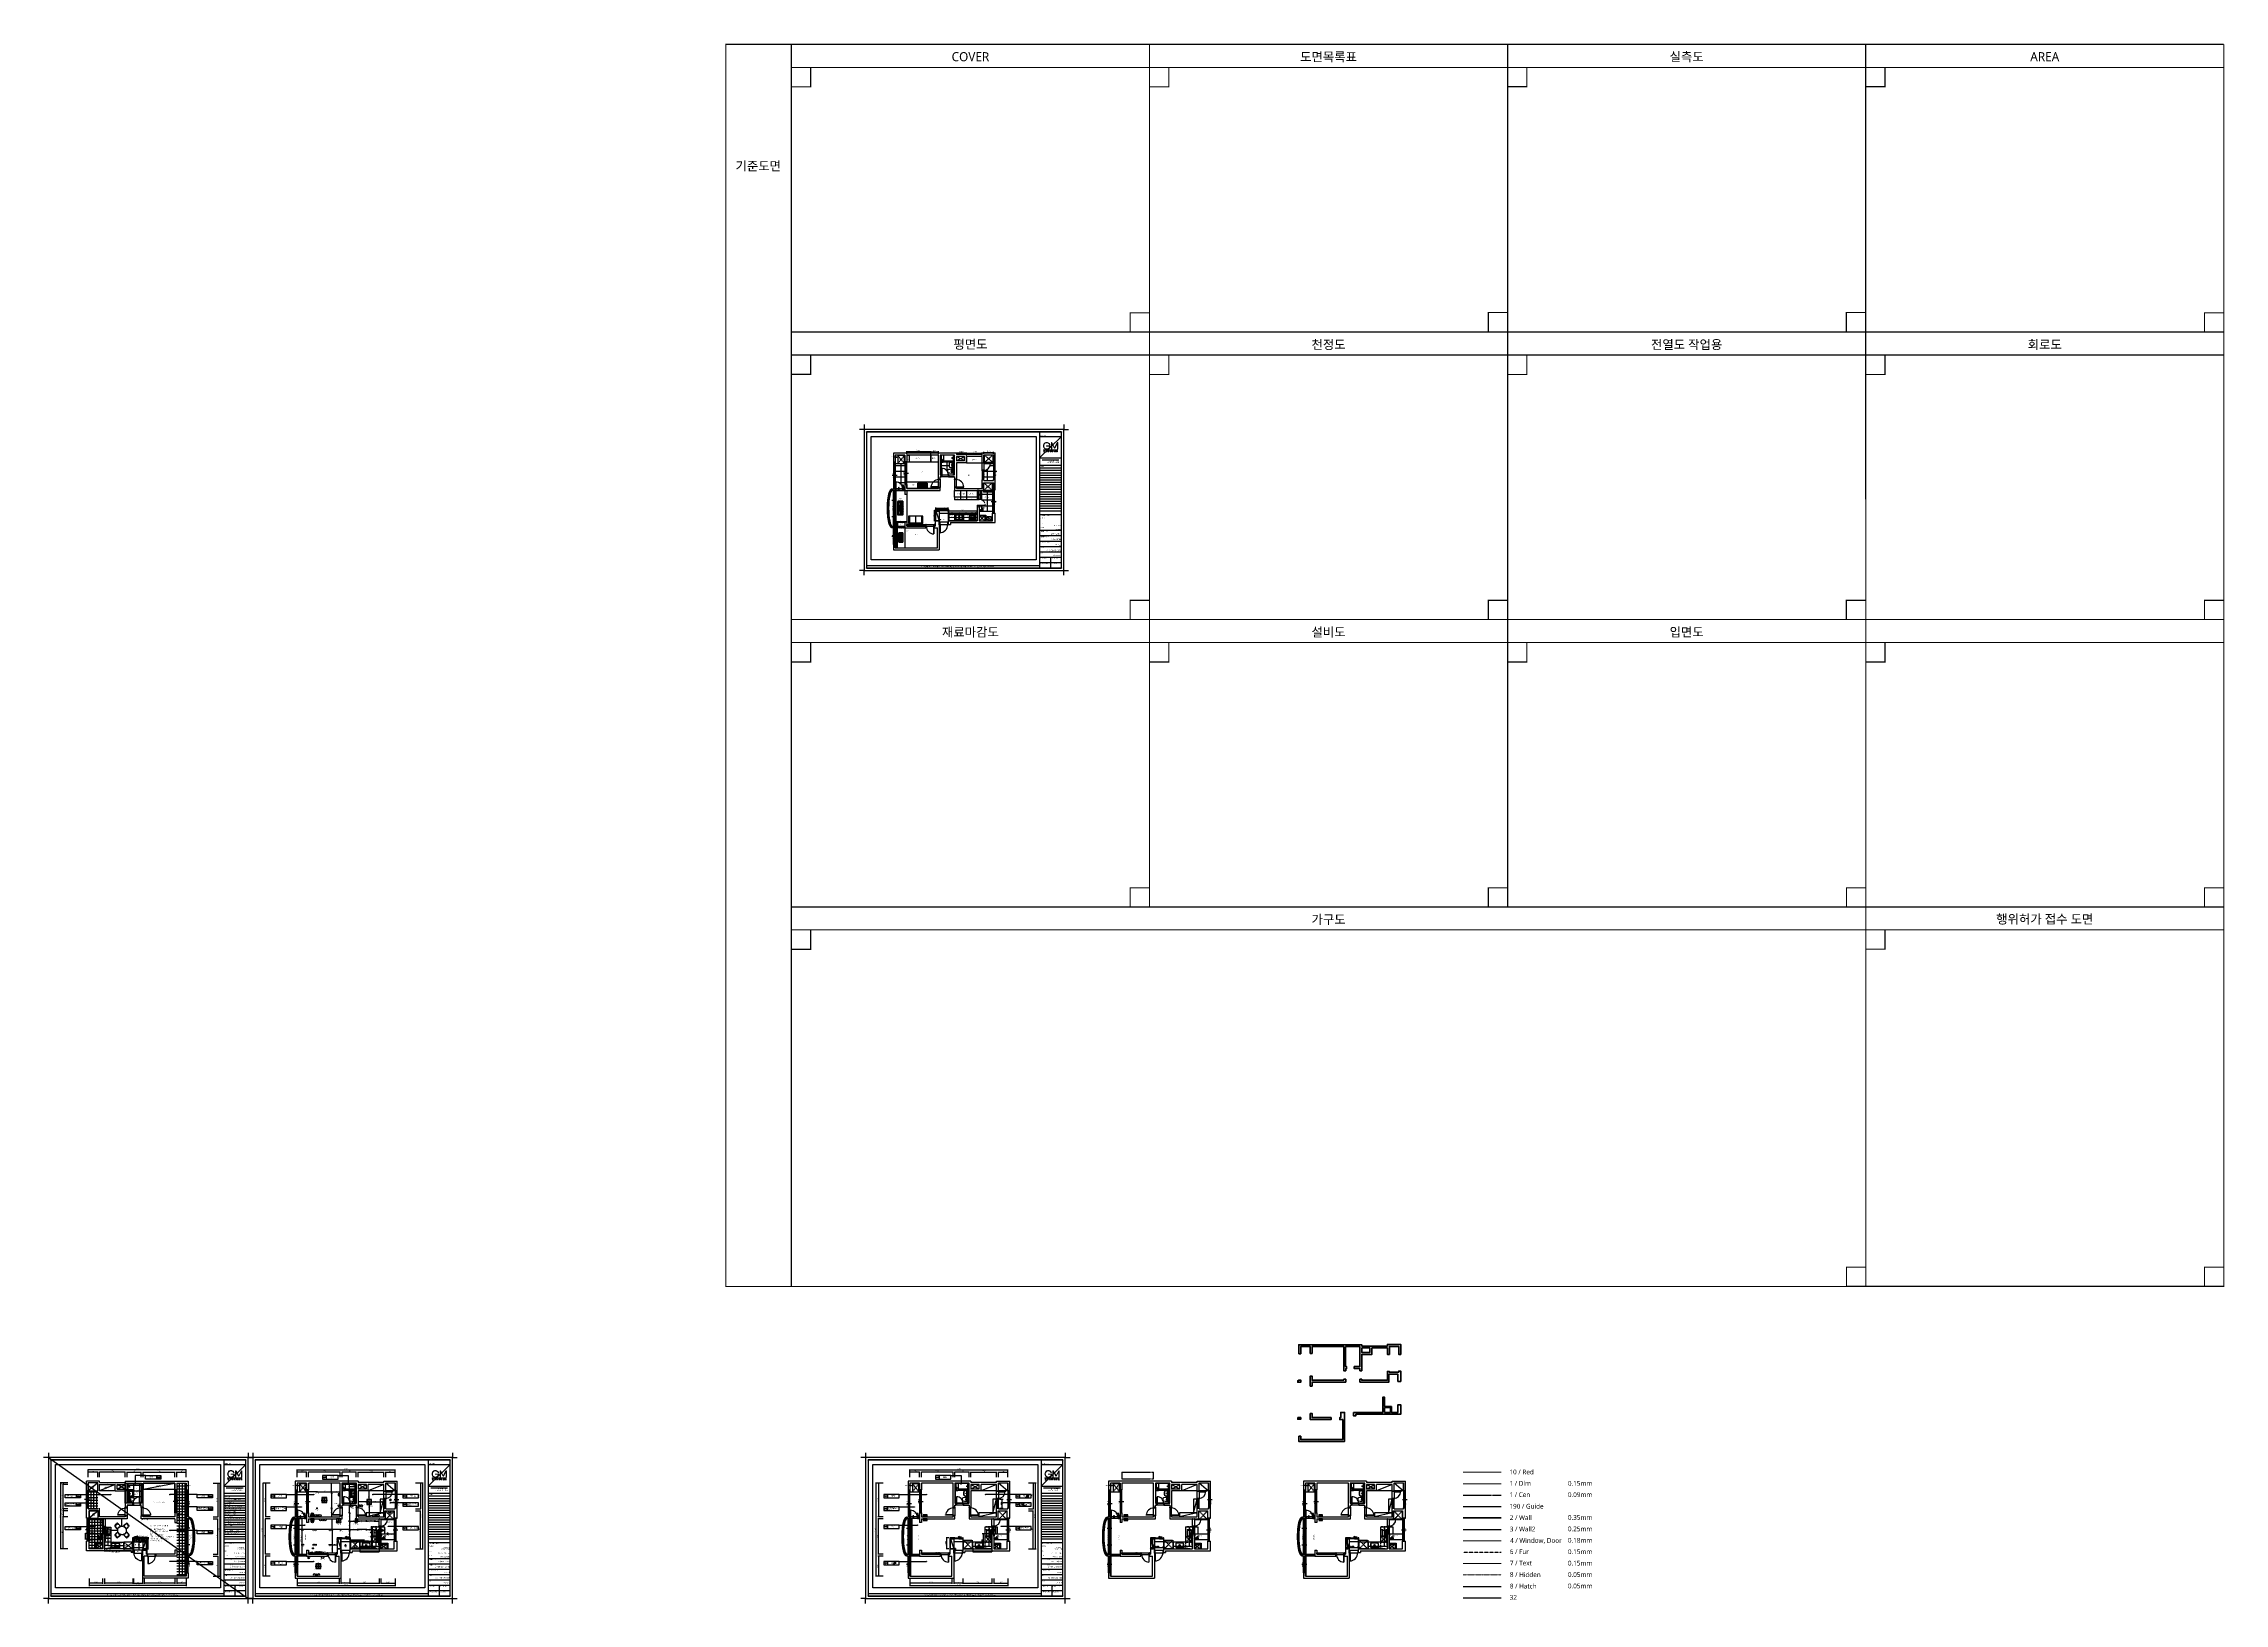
# Model space of a CAD drawing. Header units: inches. Extents: x 47110 to 276445, y 19043 to 183074.
import ezdxf
from ezdxf.enums import TextEntityAlignment as Align

# ---------------------------------------------------------------- set-up
doc = ezdxf.new("R2010")
doc.units = ezdxf.units.IN
doc.header["$LTSCALE"] = 50
doc.header["$MEASUREMENT"] = 0
doc.header["$PDSIZE"] = 700.071425
for name, pattern in [('CEN', [62, 60, -1, 0, -1]), ('CENTER2', [1.125, 0.75, -0.125, 0.125, -0.125]), ('DASHED', [0.75, 0.5, -0.25]), ('DASHEDX2', [1.5, 1, -0.5]), ('DH-HID2', [1.2, 0.8, -0.4]), ('DOT', [0.25, 0, -0.25]), ('HID', [2.5, 1.5, -1]), ('HID2', [1, 0.5, -0.5]), ('HIDDEN', [0.375, 0.25, -0.125]), ('HIDDEN2', [0.1875, 0.125, -0.0625])]:
    doc.linetypes.add(name, pattern=pattern)
for name, color, linetype in [('0-ELC TEXT', 7, 'Continuous'), ('03-TEXT', 3, 'Continuous'), ('03-WAL NEW', 3, 'Continuous'), ('04_FUR', 6, 'Continuous'), ('06-FUR', 6, 'Continuous'), ('06-LIGHT', 4, 'Continuous'), ('07-DIM', 1, 'Continuous'), ('07-DIM WAL', 5, 'Continuous'), ('08-HAT', 8, 'Continuous'), ('3.기호.계단선', 30, 'Continuous'), ('_0', 7, 'Continuous'), ('_U+B808_U+C774_U+C5B4 2', 7, 'Continuous'), ('BATH', 4, 'Continuous'), ('C-WALL1', 2, 'Continuous'), ('C-WIN', 4, 'Continuous'), ('CEIL-DOOR', 6, 'Continuous'), ('CEN', 1, 'CEN'), ('CO-BATH', 6, 'Continuous'), ('CO-DOOR', 8, 'Continuous'), ('CO-FURB-DN', 9, 'Continuous'), ('F-SYM', 7, 'Continuous'), ('fin', 5, 'Continuous'), ('FORM(YOURNAME)-11', 1, 'Continuous'), ('FU-FURM', 251, 'DH-HID2'), ('FUR', 8, 'DASHED'), ('fur ha', 32, 'Continuous'), ('HA', 7, 'Continuous'), ('HAT', 8, 'Continuous'), ('HL', 6, 'HIDDEN'), ('Layer 1', 7, 'Continuous'), ('RC-LIGHT', 7, 'Continuous'), ('TOILET-1', 6, 'Continuous'), ('U-LANP', 6, 'Continuous'), ('WAL NEW', 3, 'Continuous'), ('도면층2', 2, 'Continuous'), ('도면층4', 4, 'Continuous'), ('도면층5', 5, 'Continuous'), ('도면층8', 8, 'Continuous'), ('설비', 140, 'Continuous')]:
    doc.layers.add(name, color=color, linetype=linetype)
for name, color, linetype, lineweight in [('DIM', 7, 'Continuous', 15), ('hid', 8, 'HIDDEN2', 5), ('red', 10, 'Continuous', 5), ('text', 7, 'Continuous', 0), ('wall', 2, 'Continuous', 35), ('wall2', 3, 'Continuous', 25), ('win', 4, 'Continuous', 18)]:
    doc.layers.add(name, color=color, linetype=linetype, lineweight=lineweight)
doc.layers.add('purge', color=190, linetype='Continuous', plot=False)
doc.styles.add('DH-TEXT', font='@Microsoft JhengHei Light.ttf')
doc.styles.add('HY 울릉도 L', font='H2GTRM.TTF')
doc.styles.add('N 맑은고딕', font='malgun.ttf')
doc.styles.add('NEW 맑은고딕', font='malgun.ttf')
doc.styles.get("Standard").update_dxf_attribs({"font": 'txt.shx', "bigfont": 'whgtxt.shx'})
doc.styles.add('YOURNAME', font='@Microsoft JhengHei Light.ttf')
doc.styles.add('넥슨고딕', font='@Microsoft JhengHei Light.ttf')
doc.styles.add('마감재', font='stylu.ttf')
doc.styles.add('맑은고딕', font='malgun.ttf')
doc.styles.add('스타일1', font='H2GTRE.TTF')
doc.styles.add('코레일둥고', font='')
doc.styles.add('휴먼엑스포', font='Expo M.ttf')
doc.styles.get('코레일둥고').set_extended_font_data('THE정고딕110')
doc.dimstyles.new('20', dxfattribs={"dimscale": 20, "dimtxt": 2.5, "dimasz": 2.5, "dimexe": 1.25, "dimexo": 2, "dimtad": 1, "dimdec": 0, "dimtxsty": '스타일1', "dimblk": 'DOTSMALL', "dimcen": 2.5, "dimclrd": 1, "dimclre": 1, "dimclrt": 7, "dimadec": 0, "dimazin": 0, "dimtfac": 1, "dimtdec": 0, "dimtix": 1, "dimtmove": 0, "dimatfit": 3, "dimldrblk": 'DOTSMALL', "dimfxl": 1.25, "dimarcsym": 0})
doc.dimstyles.new('30', dxfattribs={"dimscale": 30, "dimtxt": 2, "dimasz": 1, "dimexe": 1, "dimexo": 1, "dimgap": 1, "dimtad": 1, "dimdec": 0, "dimrnd": 0.05, "dimdsep": 46, "dimlunit": 6, "dimtxsty": 'HY 울릉도 L', "dimblk": 'ARCHTICK', "dimcen": 2.5, "dimdle": 1, "dimclrd": 133, "dimclre": 133, "dimclrt": 30, "dimadec": 0, "dimazin": 0, "dimtfac": 1, "dimtdec": 0, "dimtix": 1, "dimtmove": 2, "dimatfit": 3, "dimldrblk": 'ARCHTICK', "dimfxl": 1, "dimlwd": -1, "dimlwe": -1, "dimarcsym": 0})
doc.dimstyles.new('JJ IN 30', dxfattribs={"dimscale": 30, "dimtxt": 2.5, "dimasz": 1, "dimexe": 1.25, "dimexo": 1.5, "dimtad": 1, "dimdec": 6, "dimlunit": 6, "dimtxsty": 'N 맑은고딕', "dimblk": 'ARCHTICK', "dimcen": 2.5, "dimclrd": 256, "dimclre": 256, "dimclrt": 256, "dimadec": 0, "dimazin": 0, "dimtfac": 1, "dimtdec": 6, "dimtix": 1, "dimtmove": 0, "dimatfit": 3, "dimldrblk": 'ARCHTICK', "dimfxl": 1, "dimarcsym": 0})
doc.dimstyles.new('JJ OUT 60', dxfattribs={"dimscale": 60, "dimtxt": 2.5, "dimasz": 1, "dimexe": 1.25, "dimexo": 1.5, "dimtad": 1, "dimdec": 6, "dimlunit": 6, "dimtxsty": 'N 맑은고딕', "dimblk": 'ARCHTICK', "dimcen": 2.5, "dimclrd": 256, "dimclre": 256, "dimclrt": 256, "dimadec": 0, "dimazin": 0, "dimtfac": 1, "dimtdec": 6, "dimtix": 1, "dimtmove": 0, "dimatfit": 3, "dimldrblk": 'ARCHTICK', "dimfxl": 1, "dimarcsym": 0})
doc.dimstyles.get("Standard").update_dxf_attribs({"dimscale": 20, "dimtxt": 5, "dimasz": 3, "dimexe": 5, "dimexo": 5, "dimgap": 0.09, "dimtad": 1, "dimdec": 0, "dimzin": 0, "dimdsep": 46, "dimlunit": 6, "dimtxsty": 'Standard', "dimblk": 'DOT', "dimcen": 0.09, "dimadec": 0, "dimazin": 0, "dimtfac": 1, "dimtdec": 0, "dimtix": 1, "dimtofl": 0, "dimtmove": 0, "dimatfit": 3, "dimfxl": 1, "dimtolj": 1, "dimtzin": 0, "dimarcsym": 0})
doc.dimstyles.new('벽치수 Copy of DIM-50', dxfattribs={"dimscale": 50, "dimtxt": 2, "dimasz": 0.7, "dimexe": 1, "dimexo": 1, "dimgap": 0.7, "dimtad": 1, "dimdec": 0, "dimzin": 1, "dimdsep": 46, "dimlunit": 6, "dimtxsty": '마감재', "dimblk": 'ARCHTICK', "dimcen": -0.09, "dimclrd": 256, "dimclre": 256, "dimclrt": 3, "dimadec": 0, "dimazin": 0, "dimtfac": 1, "dimtdec": 0, "dimtix": 1, "dimtmove": 2, "dimatfit": 0, "dimldrblk": 'ARCHTICK', "dimfxl": 1, "dimtolj": 1, "dimtzin": 0, "dimarcsym": 0})
pattern_1 = [(315, (0, 0), (35.35534, 35.35534), [])]
pattern_2 = [(315, (21093, 0), (35.35534, 35.35534), [])]
pattern_3 = [(45, (-10, -59.66), (-35.35534, 35.35534), [])]
pattern_4 = [(0, (51805.94, 28988.68), (0, 300), []), (90, (51805.94, 28988.68), (-300, 2e-14), [])]
pattern_5 = [(315, (106758.517, 0), (35.35534, 35.35534), [])]
pattern_6 = [(315, (127253.575, 0), (35.35534, 35.35534), [])]
pattern_7 = [(90, (51805.94, 28988.7), (-606.25, 0), []), (180, (51805.94, 28988.7), (-6e-14, -606.25), [])]
pattern_8 = [(315, (51805.94, 28988.675), (35.355339, 35.355339), [])]

# ---------------------------------------------------------------- blocks, each defined once
blk = doc.blocks.new('block 29')
at = {"layer": '_U+B808_U+C774_U+C5B4 2'}
h = blk.add_hatch(color=35, dxfattribs=at)
h.dxf.hatch_style = 2
edge = h.paths.add_edge_path()
edge.add_spline(control_points=[(626.3, -130.3), (626.1, -130.3), (625.8, -130.4), (625.5, -130.4), (625.5, -130.4), (624.4, -130.4), (624.4, -130.4), (624.4, -130.4), (624.4, -130.2), (624.4, -130.2), (624.4, -130.2), (625.4, -130.2), (625.4, -130.2), (625.4, -130.2), (625.4, -129.9), (625.4, -129.9), (625.2, -129.9), (625, -129.8), (624.8, -129.8), (624.7, -129.7), (624.6, -129.6), (624.6, -129.4), (624.6, -129.3), (624.7, -129.2), (624.8, -129.1), (625, -129), (625.2, -129), (625.5, -129), (625.8, -129), (626, -129), (626.2, -129.1), (626.3, -129.2), (626.4, -129.3), (626.4, -129.4), (626.4, -129.6), (626.3, -129.7), (626.2, -129.8), (626, -129.8), (625.8, -129.9), (625.6, -129.9), (625.6, -129.9), (625.6, -130.2), (625.6, -130.2), (626.2, -130.2), (626.6, -130.2), (626.8, -130.1), (626.8, -130.1), (626.8, -130.2), (626.8, -130.2), (626.7, -130.3), (626.5, -130.3), (626.3, -130.3)], knot_values=[0, 0, 0, 0, 1, 1, 1, 2, 2, 2, 3, 3, 3, 4, 4, 4, 5, 5, 5, 6, 6, 6, 7, 7, 7, 8, 8, 8, 9, 9, 9, 10, 10, 10, 11, 11, 11, 12, 12, 12, 13, 13, 13, 14, 14, 14, 15, 15, 15, 16, 16, 16, 17, 17, 17, 17], degree=3, periodic=0)
h.paths.add_polyline_path([(626.6, -128.8), (624.4, -128.8), (624.4, -128.7), (625.4, -128.7), (625.4, -128.2), (625.6, -128.2), (625.6, -128.7), (626.6, -128.7)])
edge = h.paths.add_edge_path()
edge.add_spline(control_points=[(627, -130.8), (627.2, -130.8), (627.4, -131), (627.4, -131.1), (627.4, -131.3), (627.2, -131.4), (627, -131.5), (626.7, -131.6), (626.4, -131.6), (626, -131.6), (625.6, -131.6), (625.3, -131.6), (625, -131.5), (624.8, -131.4), (624.6, -131.3), (624.6, -131.1), (624.6, -131), (624.8, -130.8), (625, -130.8), (625.3, -130.7), (625.6, -130.6), (626, -130.6), (626.4, -130.6), (626.7, -130.7), (627, -130.8)], knot_values=[0, 0, 0, 0, 1, 1, 1, 2, 2, 2, 3, 3, 3, 4, 4, 4, 5, 5, 5, 6, 6, 6, 7, 7, 7, 8, 8, 8, 8], degree=3, periodic=0)
edge = h.paths.add_edge_path()
edge.add_spline(control_points=[(624.9, -129.7), (625.1, -129.7), (625.3, -129.8), (625.5, -129.8), (625.7, -129.8), (625.9, -129.7), (626.1, -129.7), (626.2, -129.6), (626.3, -129.5), (626.3, -129.4), (626.3, -129.3), (626.2, -129.3), (626.1, -129.2), (625.9, -129.2), (625.7, -129.1), (625.5, -129.1), (625.3, -129.1), (625.1, -129.2), (624.9, -129.2), (624.8, -129.3), (624.7, -129.3), (624.7, -129.4), (624.7, -129.5), (624.8, -129.6), (624.9, -129.7)], knot_values=[0, 0, 0, 0, 1, 1, 1, 2, 2, 2, 3, 3, 3, 4, 4, 4, 5, 5, 5, 6, 6, 6, 7, 7, 7, 8, 8, 8, 8], degree=3, periodic=0)
edge = h.paths.add_edge_path()
edge.add_spline(control_points=[(626.8, -131.4), (627.1, -131.3), (627.2, -131.2), (627.2, -131.1), (627.2, -131), (627.1, -130.9), (626.8, -130.9), (626.6, -130.8), (626.3, -130.8), (626, -130.8), (625.7, -130.8), (625.4, -130.8), (625.2, -130.9), (624.9, -130.9), (624.8, -131), (624.8, -131.1), (624.8, -131.2), (624.9, -131.3), (625.2, -131.4), (625.4, -131.4), (625.7, -131.5), (626, -131.5), (626.3, -131.5), (626.6, -131.4), (626.8, -131.4)], knot_values=[0, 0, 0, 0, 1, 1, 1, 2, 2, 2, 3, 3, 3, 4, 4, 4, 5, 5, 5, 6, 6, 6, 7, 7, 7, 8, 8, 8, 8], degree=3, periodic=0)
h.paths.add_polyline_path([(627.8, -129.3), (627.8, -129.4), (627.3, -129.4), (627.3, -130.5), (627.1, -130.5), (627.1, -128.3), (627.3, -128.3), (627.3, -129.3)])
h = blk.add_hatch(color=35, dxfattribs=at)
h.dxf.hatch_style = 2
h.paths.add_polyline_path([(633.7, -129.9), (630.4, -129.9), (630.4, -129.8), (633.7, -129.8)])
h.paths.add_polyline_path([(633.4, -129.5), (633.2, -129.5), (633.2, -128.5), (630.7, -128.5), (630.7, -128.4), (633.4, -128.4)])
h.paths.add_polyline_path([(633.4, -131.5), (630.7, -131.5), (630.7, -130.4), (633.4, -130.4)])
h.paths.add_polyline_path([(633.2, -131.4), (633.2, -130.5), (630.8, -130.5), (630.8, -131.4)])
h = blk.add_hatch(color=35, dxfattribs=at)
h.dxf.hatch_style = 2
h.paths.add_polyline_path([(639.7, -130.2), (639.7, -130.3), (636.4, -130.3), (636.4, -130.2), (638, -130.2), (638, -129.5), (638.1, -129.5), (638.1, -130.2)])
edge = h.paths.add_edge_path()
edge.add_spline(control_points=[(637.4, -129.5), (637.1, -129.6), (636.8, -129.7), (636.6, -129.7), (636.6, -129.7), (636.6, -129.5), (636.6, -129.5), (636.8, -129.5), (637, -129.5), (637.2, -129.3), (637.5, -129.2), (637.7, -129.1), (637.8, -128.9), (638, -128.7), (638.1, -128.5), (638.1, -128.3), (638.1, -128.3), (638.3, -128.3), (638.3, -128.3), (638.3, -128.5), (638.2, -128.6), (638.1, -128.8), (638.1, -128.8), (639.6, -129.6), (639.6, -129.6), (639.6, -129.6), (639.5, -129.7), (639.5, -129.7), (639.5, -129.7), (638, -128.9), (638, -128.9), (637.8, -129.1), (637.6, -129.3), (637.4, -129.5)], knot_values=[0, 0, 0, 0, 1, 1, 1, 2, 2, 2, 3, 3, 3, 4, 4, 4, 5, 5, 5, 6, 6, 6, 7, 7, 7, 8, 8, 8, 9, 9, 9, 10, 10, 10, 11, 11, 11, 11], degree=3, periodic=0)
h.paths.add_polyline_path([(636.9, -131.4), (639.5, -131.4), (639.5, -131.5), (636.7, -131.5), (636.7, -130.6), (636.9, -130.6)])
h = blk.add_hatch(color=35, dxfattribs=at)
h.dxf.hatch_style = 2
edge = h.paths.add_edge_path()
edge.add_spline(control_points=[(644.1, -128.5), (644.2, -128.6), (644.4, -128.7), (644.4, -128.8), (644.5, -129), (644.6, -129.1), (644.6, -129.3), (644.6, -129.5), (644.5, -129.6), (644.4, -129.8), (644.4, -129.9), (644.2, -130), (644.1, -130.1), (643.9, -130.2), (643.8, -130.2), (643.5, -130.2), (643.3, -130.2), (643.2, -130.2), (643, -130.1), (642.8, -130), (642.7, -129.9), (642.7, -129.8), (642.6, -129.6), (642.5, -129.5), (642.5, -129.3), (642.5, -129.1), (642.6, -129), (642.7, -128.8), (642.7, -128.7), (642.8, -128.6), (643, -128.5), (643.2, -128.4), (643.3, -128.4), (643.5, -128.4), (643.8, -128.4), (643.9, -128.4), (644.1, -128.5)], knot_values=[0, 0, 0, 0, 1, 1, 1, 2, 2, 2, 3, 3, 3, 4, 4, 4, 5, 5, 5, 6, 6, 6, 7, 7, 7, 8, 8, 8, 9, 9, 9, 10, 10, 10, 11, 11, 11, 12, 12, 12, 12], degree=3, periodic=0)
edge = h.paths.add_edge_path()
edge.add_spline(control_points=[(643.1, -128.6), (643, -128.7), (642.9, -128.8), (642.8, -128.9), (642.7, -129), (642.7, -129.2), (642.7, -129.3), (642.7, -129.5), (642.7, -129.6), (642.8, -129.7), (642.9, -129.8), (643, -129.9), (643.1, -130), (643.2, -130.1), (643.4, -130.1), (643.5, -130.1), (643.7, -130.1), (643.9, -130.1), (644, -130), (644.1, -129.9), (644.2, -129.8), (644.3, -129.7), (644.4, -129.6), (644.4, -129.5), (644.4, -129.3), (644.4, -129.2), (644.4, -129), (644.3, -128.9), (644.2, -128.8), (644.1, -128.7), (644, -128.6), (643.9, -128.6), (643.7, -128.5), (643.5, -128.5), (643.4, -128.5), (643.2, -128.6), (643.1, -128.6)], knot_values=[0, 0, 0, 0, 1, 1, 1, 2, 2, 2, 3, 3, 3, 4, 4, 4, 5, 5, 5, 6, 6, 6, 7, 7, 7, 8, 8, 8, 9, 9, 9, 10, 10, 10, 11, 11, 11, 12, 12, 12, 12], degree=3, periodic=0)
h.paths.add_polyline_path([(643, -131.4), (645.6, -131.4), (645.6, -131.5), (642.8, -131.5), (642.8, -130.5), (643, -130.5)])
h.paths.add_polyline_path([(645.5, -130.8), (645.3, -130.8), (645.3, -128.3), (645.5, -128.3)])
h = blk.add_hatch(color=35, dxfattribs=at)
h.dxf.hatch_style = 2
edge = h.paths.add_edge_path()
edge.add_spline(control_points=[(649.1, -131.2), (649.4, -131.2), (649.6, -131.2), (649.8, -131.2), (649.9, -131.2), (650.1, -131.1), (650.2, -131.1), (650.2, -131.1), (650.2, -131.2), (650.2, -131.2), (650, -131.3), (649.6, -131.4), (649.1, -131.4), (649.1, -131.4), (648.6, -131.4), (648.6, -131.4), (648.6, -131.4), (648.6, -128.5), (648.6, -128.5), (648.6, -128.5), (650.1, -128.5), (650.1, -128.5), (650.1, -128.5), (650.1, -128.6), (650.1, -128.6), (650.1, -128.6), (648.8, -128.6), (648.8, -128.6), (648.8, -128.6), (648.8, -129.8), (648.8, -129.8), (648.8, -129.8), (649.9, -129.8), (649.9, -129.8), (649.9, -129.8), (649.9, -130), (649.9, -130), (649.9, -130), (648.8, -130), (648.8, -130), (648.8, -130), (648.8, -131.2), (648.8, -131.2), (648.8, -131.2), (649.1, -131.2), (649.1, -131.2)], knot_values=[0, 0, 0, 0, 1, 1, 1, 2, 2, 2, 3, 3, 3, 4, 4, 4, 5, 5, 5, 6, 6, 6, 7, 7, 7, 8, 8, 8, 9, 9, 9, 10, 10, 10, 11, 11, 11, 12, 12, 12, 13, 13, 13, 14, 14, 14, 15, 15, 15, 15], degree=3, periodic=0)
h.paths.add_polyline_path([(650.6, -128.3), (650.8, -128.3), (650.8, -131.6), (650.6, -131.6), (650.6, -129.9), (650.1, -129.9), (650.1, -129.8), (650.6, -129.8)])
h.paths.add_polyline_path([(651.6, -128.3), (651.6, -131.6), (651.4, -131.6), (651.4, -128.3)])
h = blk.add_hatch(color=35, dxfattribs=at)
h.dxf.hatch_style = 2
edge = h.paths.add_edge_path()
edge.add_spline(control_points=[(656.6, -130), (656.6, -130), (654.9, -130), (654.9, -130), (654.9, -130), (654.9, -131.2), (654.9, -131.2), (654.9, -131.2), (656.1, -131.2), (656.1, -131.2), (656.2, -131.2), (656.4, -131.2), (656.5, -131.2), (656.7, -131.2), (656.8, -131.1), (656.9, -131.1), (656.9, -131.1), (656.9, -131.2), (656.9, -131.2), (656.8, -131.3), (656.7, -131.3), (656.6, -131.3), (656.4, -131.4), (656.2, -131.4), (656.1, -131.4), (656.1, -131.4), (654.7, -131.4), (654.7, -131.4), (654.7, -131.4), (654.7, -129.8), (654.7, -129.8), (654.7, -129.8), (656.4, -129.8), (656.4, -129.8), (656.4, -129.8), (656.4, -128.6), (656.4, -128.6), (656.4, -128.6), (654.7, -128.6), (654.7, -128.6), (654.7, -128.6), (654.7, -128.5), (654.7, -128.5), (654.7, -128.5), (656.6, -128.5), (656.6, -128.5), (656.6, -128.5), (656.6, -130), (656.6, -130)], knot_values=[0, 0, 0, 0, 1, 1, 1, 2, 2, 2, 3, 3, 3, 4, 4, 4, 5, 5, 5, 6, 6, 6, 7, 7, 7, 8, 8, 8, 9, 9, 9, 10, 10, 10, 11, 11, 11, 12, 12, 12, 13, 13, 13, 14, 14, 14, 15, 15, 15, 16, 16, 16, 16], degree=3, periodic=0)
h.paths.add_polyline_path([(657.5, -131.6), (657.3, -131.6), (657.3, -128.3), (657.5, -128.3)])
h = blk.add_hatch(color=35, dxfattribs=at)
h.dxf.hatch_style = 2
edge = h.paths.add_edge_path()
edge.add_spline(control_points=[(663.6, -128.3), (663.6, -128.3), (663.6, -131.6), (663.6, -131.6), (663.6, -131.6), (663.4, -131.6), (663.4, -131.6), (663.4, -131.6), (663.4, -129.9), (663.4, -129.9), (663.4, -129.9), (662.6, -129.9), (662.6, -129.9), (662.6, -130.3), (662.6, -130.5), (662.5, -130.8), (662.4, -131), (662.3, -131.2), (662.1, -131.3), (662, -131.4), (661.8, -131.4), (661.7, -131.4), (661.5, -131.4), (661.3, -131.4), (661.2, -131.3), (661, -131.2), (660.9, -131), (660.8, -130.8), (660.7, -130.5), (660.7, -130.3), (660.7, -129.9), (660.7, -129.6), (660.7, -129.3), (660.8, -129.1), (660.9, -128.9), (661, -128.7), (661.2, -128.6), (661.3, -128.5), (661.5, -128.4), (661.7, -128.4), (661.8, -128.4), (662, -128.5), (662.1, -128.6), (662.3, -128.7), (662.4, -128.8), (662.5, -129), (662.5, -129.2), (662.6, -129.5), (662.6, -129.8), (662.6, -129.8), (663.4, -129.8), (663.4, -129.8), (663.4, -129.8), (663.4, -128.3), (663.4, -128.3), (663.4, -128.3), (663.6, -128.3), (663.6, -128.3)], knot_values=[0, 0, 0, 0, 1, 1, 1, 2, 2, 2, 3, 3, 3, 4, 4, 4, 5, 5, 5, 6, 6, 6, 7, 7, 7, 8, 8, 8, 9, 9, 9, 10, 10, 10, 11, 11, 11, 12, 12, 12, 13, 13, 13, 14, 14, 14, 15, 15, 15, 16, 16, 16, 17, 17, 17, 18, 18, 18, 19, 19, 19, 19], degree=3, periodic=0)
edge = h.paths.add_edge_path()
edge.add_spline(control_points=[(662.1, -131.1), (662.2, -131), (662.3, -130.9), (662.3, -130.7), (662.4, -130.5), (662.4, -130.2), (662.4, -129.9), (662.4, -129.6), (662.4, -129.4), (662.3, -129.2), (662.3, -129), (662.2, -128.8), (662.1, -128.7), (661.9, -128.6), (661.8, -128.6), (661.7, -128.6), (661.5, -128.6), (661.4, -128.6), (661.2, -128.7), (661.1, -128.8), (661, -129), (661, -129.2), (660.9, -129.4), (660.9, -129.6), (660.9, -129.9), (660.9, -130.2), (660.9, -130.5), (661, -130.7), (661, -130.9), (661.1, -131), (661.2, -131.1), (661.4, -131.2), (661.5, -131.3), (661.7, -131.3), (661.8, -131.3), (661.9, -131.2), (662.1, -131.1)], knot_values=[0, 0, 0, 0, 1, 1, 1, 2, 2, 2, 3, 3, 3, 4, 4, 4, 5, 5, 5, 6, 6, 6, 7, 7, 7, 8, 8, 8, 9, 9, 9, 10, 10, 10, 11, 11, 11, 12, 12, 12, 12], degree=3, periodic=0)
at = {"layer": '_U+B808_U+C774_U+C5B4 2', "lineweight": 0}
for points in [[(626.6, -128.8), (624.4, -128.8), (624.4, -128.7), (625.4, -128.7), (625.4, -128.2), (625.6, -128.2), (625.6, -128.7), (626.6, -128.7), (626.6, -128.8)], [(627.8, -129.3), (627.8, -129.4), (627.3, -129.4), (627.3, -130.5), (627.1, -130.5), (627.1, -128.3), (627.3, -128.3), (627.3, -129.3), (627.8, -129.3)], [(633.7, -129.9), (630.4, -129.9), (630.4, -129.8), (633.7, -129.8), (633.7, -129.9)], [(633.4, -129.5), (633.2, -129.5), (633.2, -128.5), (630.7, -128.5), (630.7, -128.4), (633.4, -128.4), (633.4, -129.5)], [(633.4, -131.5), (630.7, -131.5), (630.7, -130.4), (633.4, -130.4), (633.4, -131.5)], [(633.2, -131.4), (633.2, -130.5), (630.8, -130.5), (630.8, -131.4), (633.2, -131.4)], [(639.7, -130.2), (639.7, -130.3), (636.4, -130.3), (636.4, -130.2), (638, -130.2), (638, -129.5), (638.1, -129.5), (638.1, -130.2), (639.7, -130.2)], [(636.9, -131.4), (639.5, -131.4), (639.5, -131.5), (636.7, -131.5), (636.7, -130.6), (636.9, -130.6), (636.9, -131.4)], [(643, -131.4), (645.6, -131.4), (645.6, -131.5), (642.8, -131.5), (642.8, -130.5), (643, -130.5), (643, -131.4)], [(645.5, -130.8), (645.3, -130.8), (645.3, -128.3), (645.5, -128.3), (645.5, -130.8)], [(650.6, -128.3), (650.8, -128.3), (650.8, -131.6), (650.6, -131.6), (650.6, -129.9), (650.1, -129.9), (650.1, -129.8), (650.6, -129.8), (650.6, -128.3)], [(651.6, -128.3), (651.6, -131.6), (651.4, -131.6), (651.4, -128.3), (651.6, -128.3)], [(657.5, -131.6), (657.3, -131.6), (657.3, -128.3), (657.5, -128.3), (657.5, -131.6)]]:
    blk.add_lwpolyline(points, dxfattribs=at)
for points, knots in [([(626.3, -130.3), (626.1, -130.3), (625.8, -130.4), (625.5, -130.4), (625.5, -130.4), (624.4, -130.4), (624.4, -130.4), (624.4, -130.4), (624.4, -130.2), (624.4, -130.2), (624.4, -130.2), (625.4, -130.2), (625.4, -130.2), (625.4, -130.2), (625.4, -129.9), (625.4, -129.9), (625.2, -129.9), (625, -129.8), (624.8, -129.8), (624.7, -129.7), (624.6, -129.6), (624.6, -129.4), (624.6, -129.3), (624.7, -129.2), (624.8, -129.1), (625, -129), (625.2, -129), (625.5, -129), (625.8, -129), (626, -129), (626.2, -129.1), (626.3, -129.2), (626.4, -129.3), (626.4, -129.4), (626.4, -129.6), (626.3, -129.7), (626.2, -129.8), (626, -129.8), (625.8, -129.9), (625.6, -129.9), (625.6, -129.9), (625.6, -130.2), (625.6, -130.2), (626.2, -130.2), (626.6, -130.2), (626.8, -130.1), (626.8, -130.1), (626.8, -130.2), (626.8, -130.2), (626.7, -130.3), (626.5, -130.3), (626.3, -130.3)], [0, 0, 0, 0, 1, 1, 1, 2, 2, 2, 3, 3, 3, 4, 4, 4, 5, 5, 5, 6, 6, 6, 7, 7, 7, 8, 8, 8, 9, 9, 9, 10, 10, 10, 11, 11, 11, 12, 12, 12, 13, 13, 13, 14, 14, 14, 15, 15, 15, 16, 16, 16, 17, 17, 17, 17]), ([(627, -130.8), (627.2, -130.8), (627.4, -131), (627.4, -131.1), (627.4, -131.3), (627.2, -131.4), (627, -131.5), (626.7, -131.6), (626.4, -131.6), (626, -131.6), (625.6, -131.6), (625.3, -131.6), (625, -131.5), (624.8, -131.4), (624.6, -131.3), (624.6, -131.1), (624.6, -131), (624.8, -130.8), (625, -130.8), (625.3, -130.7), (625.6, -130.6), (626, -130.6), (626.4, -130.6), (626.7, -130.7), (627, -130.8)], [0, 0, 0, 0, 1, 1, 1, 2, 2, 2, 3, 3, 3, 4, 4, 4, 5, 5, 5, 6, 6, 6, 7, 7, 7, 8, 8, 8, 8]), ([(624.9, -129.7), (625.1, -129.7), (625.3, -129.8), (625.5, -129.8), (625.7, -129.8), (625.9, -129.7), (626.1, -129.7), (626.2, -129.6), (626.3, -129.5), (626.3, -129.4), (626.3, -129.3), (626.2, -129.3), (626.1, -129.2), (625.9, -129.2), (625.7, -129.1), (625.5, -129.1), (625.3, -129.1), (625.1, -129.2), (624.9, -129.2), (624.8, -129.3), (624.7, -129.3), (624.7, -129.4), (624.7, -129.5), (624.8, -129.6), (624.9, -129.7)], [0, 0, 0, 0, 1, 1, 1, 2, 2, 2, 3, 3, 3, 4, 4, 4, 5, 5, 5, 6, 6, 6, 7, 7, 7, 8, 8, 8, 8]), ([(626.8, -131.4), (627.1, -131.3), (627.2, -131.2), (627.2, -131.1), (627.2, -131), (627.1, -130.9), (626.8, -130.9), (626.6, -130.8), (626.3, -130.8), (626, -130.8), (625.7, -130.8), (625.4, -130.8), (625.2, -130.9), (624.9, -130.9), (624.8, -131), (624.8, -131.1), (624.8, -131.2), (624.9, -131.3), (625.2, -131.4), (625.4, -131.4), (625.7, -131.5), (626, -131.5), (626.3, -131.5), (626.6, -131.4), (626.8, -131.4)], [0, 0, 0, 0, 1, 1, 1, 2, 2, 2, 3, 3, 3, 4, 4, 4, 5, 5, 5, 6, 6, 6, 7, 7, 7, 8, 8, 8, 8]), ([(637.4, -129.5), (637.1, -129.6), (636.8, -129.7), (636.6, -129.7), (636.6, -129.7), (636.6, -129.5), (636.6, -129.5), (636.8, -129.5), (637, -129.5), (637.2, -129.3), (637.5, -129.2), (637.7, -129.1), (637.8, -128.9), (638, -128.7), (638.1, -128.5), (638.1, -128.3), (638.1, -128.3), (638.3, -128.3), (638.3, -128.3), (638.3, -128.5), (638.2, -128.6), (638.1, -128.8), (638.1, -128.8), (639.6, -129.6), (639.6, -129.6), (639.6, -129.6), (639.5, -129.7), (639.5, -129.7), (639.5, -129.7), (638, -128.9), (638, -128.9), (637.8, -129.1), (637.6, -129.3), (637.4, -129.5)], [0, 0, 0, 0, 1, 1, 1, 2, 2, 2, 3, 3, 3, 4, 4, 4, 5, 5, 5, 6, 6, 6, 7, 7, 7, 8, 8, 8, 9, 9, 9, 10, 10, 10, 11, 11, 11, 11]), ([(644.1, -128.5), (644.2, -128.6), (644.4, -128.7), (644.4, -128.8), (644.5, -129), (644.6, -129.1), (644.6, -129.3), (644.6, -129.5), (644.5, -129.6), (644.4, -129.8), (644.4, -129.9), (644.2, -130), (644.1, -130.1), (643.9, -130.2), (643.8, -130.2), (643.5, -130.2), (643.3, -130.2), (643.2, -130.2), (643, -130.1), (642.8, -130), (642.7, -129.9), (642.7, -129.8), (642.6, -129.6), (642.5, -129.5), (642.5, -129.3), (642.5, -129.1), (642.6, -129), (642.7, -128.8), (642.7, -128.7), (642.8, -128.6), (643, -128.5), (643.2, -128.4), (643.3, -128.4), (643.5, -128.4), (643.8, -128.4), (643.9, -128.4), (644.1, -128.5)], [0, 0, 0, 0, 1, 1, 1, 2, 2, 2, 3, 3, 3, 4, 4, 4, 5, 5, 5, 6, 6, 6, 7, 7, 7, 8, 8, 8, 9, 9, 9, 10, 10, 10, 11, 11, 11, 12, 12, 12, 12]), ([(643.1, -128.6), (643, -128.7), (642.9, -128.8), (642.8, -128.9), (642.7, -129), (642.7, -129.2), (642.7, -129.3), (642.7, -129.5), (642.7, -129.6), (642.8, -129.7), (642.9, -129.8), (643, -129.9), (643.1, -130), (643.2, -130.1), (643.4, -130.1), (643.5, -130.1), (643.7, -130.1), (643.9, -130.1), (644, -130), (644.1, -129.9), (644.2, -129.8), (644.3, -129.7), (644.4, -129.6), (644.4, -129.5), (644.4, -129.3), (644.4, -129.2), (644.4, -129), (644.3, -128.9), (644.2, -128.8), (644.1, -128.7), (644, -128.6), (643.9, -128.6), (643.7, -128.5), (643.5, -128.5), (643.4, -128.5), (643.2, -128.6), (643.1, -128.6)], [0, 0, 0, 0, 1, 1, 1, 2, 2, 2, 3, 3, 3, 4, 4, 4, 5, 5, 5, 6, 6, 6, 7, 7, 7, 8, 8, 8, 9, 9, 9, 10, 10, 10, 11, 11, 11, 12, 12, 12, 12]), ([(649.1, -131.2), (649.4, -131.2), (649.6, -131.2), (649.8, -131.2), (649.9, -131.2), (650.1, -131.1), (650.2, -131.1), (650.2, -131.1), (650.2, -131.2), (650.2, -131.2), (650, -131.3), (649.6, -131.4), (649.1, -131.4), (649.1, -131.4), (648.6, -131.4), (648.6, -131.4), (648.6, -131.4), (648.6, -128.5), (648.6, -128.5), (648.6, -128.5), (650.1, -128.5), (650.1, -128.5), (650.1, -128.5), (650.1, -128.6), (650.1, -128.6), (650.1, -128.6), (648.8, -128.6), (648.8, -128.6), (648.8, -128.6), (648.8, -129.8), (648.8, -129.8), (648.8, -129.8), (649.9, -129.8), (649.9, -129.8), (649.9, -129.8), (649.9, -130), (649.9, -130), (649.9, -130), (648.8, -130), (648.8, -130), (648.8, -130), (648.8, -131.2), (648.8, -131.2), (648.8, -131.2), (649.1, -131.2), (649.1, -131.2)], [0, 0, 0, 0, 1, 1, 1, 2, 2, 2, 3, 3, 3, 4, 4, 4, 5, 5, 5, 6, 6, 6, 7, 7, 7, 8, 8, 8, 9, 9, 9, 10, 10, 10, 11, 11, 11, 12, 12, 12, 13, 13, 13, 14, 14, 14, 15, 15, 15, 15]), ([(656.6, -130), (656.6, -130), (654.9, -130), (654.9, -130), (654.9, -130), (654.9, -131.2), (654.9, -131.2), (654.9, -131.2), (656.1, -131.2), (656.1, -131.2), (656.2, -131.2), (656.4, -131.2), (656.5, -131.2), (656.7, -131.2), (656.8, -131.1), (656.9, -131.1), (656.9, -131.1), (656.9, -131.2), (656.9, -131.2), (656.8, -131.3), (656.7, -131.3), (656.6, -131.3), (656.4, -131.4), (656.2, -131.4), (656.1, -131.4), (656.1, -131.4), (654.7, -131.4), (654.7, -131.4), (654.7, -131.4), (654.7, -129.8), (654.7, -129.8), (654.7, -129.8), (656.4, -129.8), (656.4, -129.8), (656.4, -129.8), (656.4, -128.6), (656.4, -128.6), (656.4, -128.6), (654.7, -128.6), (654.7, -128.6), (654.7, -128.6), (654.7, -128.5), (654.7, -128.5), (654.7, -128.5), (656.6, -128.5), (656.6, -128.5), (656.6, -128.5), (656.6, -130), (656.6, -130)], [0, 0, 0, 0, 1, 1, 1, 2, 2, 2, 3, 3, 3, 4, 4, 4, 5, 5, 5, 6, 6, 6, 7, 7, 7, 8, 8, 8, 9, 9, 9, 10, 10, 10, 11, 11, 11, 12, 12, 12, 13, 13, 13, 14, 14, 14, 15, 15, 15, 16, 16, 16, 16]), ([(663.6, -128.3), (663.6, -128.3), (663.6, -131.6), (663.6, -131.6), (663.6, -131.6), (663.4, -131.6), (663.4, -131.6), (663.4, -131.6), (663.4, -129.9), (663.4, -129.9), (663.4, -129.9), (662.6, -129.9), (662.6, -129.9), (662.6, -130.3), (662.6, -130.5), (662.5, -130.8), (662.4, -131), (662.3, -131.2), (662.1, -131.3), (662, -131.4), (661.8, -131.4), (661.7, -131.4), (661.5, -131.4), (661.3, -131.4), (661.2, -131.3), (661, -131.2), (660.9, -131), (660.8, -130.8), (660.7, -130.5), (660.7, -130.3), (660.7, -129.9), (660.7, -129.6), (660.7, -129.3), (660.8, -129.1), (660.9, -128.9), (661, -128.7), (661.2, -128.6), (661.3, -128.5), (661.5, -128.4), (661.7, -128.4), (661.8, -128.4), (662, -128.5), (662.1, -128.6), (662.3, -128.7), (662.4, -128.8), (662.5, -129), (662.5, -129.2), (662.6, -129.5), (662.6, -129.8), (662.6, -129.8), (663.4, -129.8), (663.4, -129.8), (663.4, -129.8), (663.4, -128.3), (663.4, -128.3), (663.4, -128.3), (663.6, -128.3), (663.6, -128.3)], [0, 0, 0, 0, 1, 1, 1, 2, 2, 2, 3, 3, 3, 4, 4, 4, 5, 5, 5, 6, 6, 6, 7, 7, 7, 8, 8, 8, 9, 9, 9, 10, 10, 10, 11, 11, 11, 12, 12, 12, 13, 13, 13, 14, 14, 14, 15, 15, 15, 16, 16, 16, 17, 17, 17, 18, 18, 18, 19, 19, 19, 19]), ([(662.1, -131.1), (662.2, -131), (662.3, -130.9), (662.3, -130.7), (662.4, -130.5), (662.4, -130.2), (662.4, -129.9), (662.4, -129.6), (662.4, -129.4), (662.3, -129.2), (662.3, -129), (662.2, -128.8), (662.1, -128.7), (661.9, -128.6), (661.8, -128.6), (661.7, -128.6), (661.5, -128.6), (661.4, -128.6), (661.2, -128.7), (661.1, -128.8), (661, -129), (661, -129.2), (660.9, -129.4), (660.9, -129.6), (660.9, -129.9), (660.9, -130.2), (660.9, -130.5), (661, -130.7), (661, -130.9), (661.1, -131), (661.2, -131.1), (661.4, -131.2), (661.5, -131.3), (661.7, -131.3), (661.8, -131.3), (661.9, -131.2), (662.1, -131.1)], [0, 0, 0, 0, 1, 1, 1, 2, 2, 2, 3, 3, 3, 4, 4, 4, 5, 5, 5, 6, 6, 6, 7, 7, 7, 8, 8, 8, 9, 9, 9, 10, 10, 10, 11, 11, 11, 12, 12, 12, 12])]:
    blk.add_open_spline(points, degree=3, knots=knots, dxfattribs=at)
blk = doc.blocks.new('block 30')
at = {"layer": '_U+B808_U+C774_U+C5B4 2'}
h = blk.add_hatch(color=35, dxfattribs=at)
h.dxf.hatch_style = 2
edge = h.paths.add_edge_path()
edge.add_spline(control_points=[(637.5, -105.8), (638.8, -106.4), (639.8, -107.1), (640.7, -108.1), (641.5, -109), (642.1, -110.1), (642.4, -111.3), (642.4, -111.3), (641.4, -111.3), (641.4, -111.3), (641.1, -110.3), (640.6, -109.3), (639.8, -108.5), (639.1, -107.7), (638.1, -107), (637, -106.6), (635.9, -106.1), (634.7, -105.9), (633.4, -105.9), (631.8, -105.9), (630.3, -106.2), (629, -107), (627.8, -107.7), (626.8, -108.8), (626, -110.1), (625.3, -111.4), (625, -112.9), (625, -114.5), (625, -116.2), (625.3, -117.7), (626, -119), (626.8, -120.3), (627.8, -121.3), (629.1, -122.1), (630.3, -122.8), (631.8, -123.2), (633.5, -123.2), (635, -123.2), (636.3, -122.9), (637.6, -122.2), (638.8, -121.6), (639.7, -120.7), (640.5, -119.5), (641.2, -118.4), (641.6, -117), (641.6, -115.6), (641.6, -115.6), (632.9, -115.6), (632.9, -115.6), (632.9, -115.6), (632.9, -114.7), (632.9, -114.7), (632.9, -114.7), (642.6, -114.7), (642.6, -114.7), (642.6, -114.7), (642.6, -115.3), (642.6, -115.3), (642.6, -117), (642.2, -118.5), (641.4, -119.8), (640.6, -121.2), (639.5, -122.2), (638.1, -123), (636.7, -123.7), (635.1, -124.1), (633.4, -124.1), (631.6, -124.1), (629.9, -123.7), (628.5, -122.8), (627.1, -122), (626, -120.9), (625.2, -119.4), (624.4, -118), (624, -116.4), (624, -114.5), (624, -112.7), (624.4, -111.1), (625.2, -109.6), (626, -108.2), (627.1, -107), (628.5, -106.2), (629.9, -105.4), (631.6, -105), (633.4, -105), (634.9, -105), (636.3, -105.3), (637.5, -105.8)], knot_values=[0, 0, 0, 0, 1, 1, 1, 2, 2, 2, 3, 3, 3, 4, 4, 4, 5, 5, 5, 6, 6, 6, 7, 7, 7, 8, 8, 8, 9, 9, 9, 10, 10, 10, 11, 11, 11, 12, 12, 12, 13, 13, 13, 14, 14, 14, 15, 15, 15, 16, 16, 16, 17, 17, 17, 18, 18, 18, 19, 19, 19, 20, 20, 20, 21, 21, 21, 22, 22, 22, 23, 23, 23, 24, 24, 24, 25, 25, 25, 26, 26, 26, 27, 27, 27, 28, 28, 28, 29, 29, 29, 29], degree=3, periodic=0)
h = blk.add_hatch(color=35, dxfattribs=at)
h.dxf.hatch_style = 2
h.paths.add_polyline_path([(646.4, -105.4), (647.5, -105.4), (655.2, -119.6), (662.9, -105.4), (664, -105.4), (664, -123.7), (663, -123.7), (663, -107.2), (655.7, -120.5), (654.6, -120.5), (647.4, -107.2), (647.4, -123.7), (646.4, -123.7)])
at = {"layer": '_U+B808_U+C774_U+C5B4 2', "lineweight": 0}
blk.add_lwpolyline([(646.4, -105.4), (647.5, -105.4), (655.2, -119.6), (662.9, -105.4), (664, -105.4), (664, -123.7), (663, -123.7), (663, -107.2), (655.7, -120.5), (654.6, -120.5), (647.4, -107.2), (647.4, -123.7), (646.4, -123.7), (646.4, -105.4)], dxfattribs=at)
blk.add_open_spline([(637.5, -105.8), (638.8, -106.4), (639.8, -107.1), (640.7, -108.1), (641.5, -109), (642.1, -110.1), (642.4, -111.3), (642.4, -111.3), (641.4, -111.3), (641.4, -111.3), (641.1, -110.3), (640.6, -109.3), (639.8, -108.5), (639.1, -107.7), (638.1, -107), (637, -106.6), (635.9, -106.1), (634.7, -105.9), (633.4, -105.9), (631.8, -105.9), (630.3, -106.2), (629, -107), (627.8, -107.7), (626.8, -108.8), (626, -110.1), (625.3, -111.4), (625, -112.9), (625, -114.5), (625, -116.2), (625.3, -117.7), (626, -119), (626.8, -120.3), (627.8, -121.3), (629.1, -122.1), (630.3, -122.8), (631.8, -123.2), (633.5, -123.2), (635, -123.2), (636.3, -122.9), (637.6, -122.2), (638.8, -121.6), (639.7, -120.7), (640.5, -119.5), (641.2, -118.4), (641.6, -117), (641.6, -115.6), (641.6, -115.6), (632.9, -115.6), (632.9, -115.6), (632.9, -115.6), (632.9, -114.7), (632.9, -114.7), (632.9, -114.7), (642.6, -114.7), (642.6, -114.7), (642.6, -114.7), (642.6, -115.3), (642.6, -115.3), (642.6, -117), (642.2, -118.5), (641.4, -119.8), (640.6, -121.2), (639.5, -122.2), (638.1, -123), (636.7, -123.7), (635.1, -124.1), (633.4, -124.1), (631.6, -124.1), (629.9, -123.7), (628.5, -122.8), (627.1, -122), (626, -120.9), (625.2, -119.4), (624.4, -118), (624, -116.4), (624, -114.5), (624, -112.7), (624.4, -111.1), (625.2, -109.6), (626, -108.2), (627.1, -107), (628.5, -106.2), (629.9, -105.4), (631.6, -105), (633.4, -105), (634.9, -105), (636.3, -105.3), (637.5, -105.8)], degree=3, knots=[0, 0, 0, 0, 1, 1, 1, 2, 2, 2, 3, 3, 3, 4, 4, 4, 5, 5, 5, 6, 6, 6, 7, 7, 7, 8, 8, 8, 9, 9, 9, 10, 10, 10, 11, 11, 11, 12, 12, 12, 13, 13, 13, 14, 14, 14, 15, 15, 15, 16, 16, 16, 17, 17, 17, 18, 18, 18, 19, 19, 19, 20, 20, 20, 21, 21, 21, 22, 22, 22, 23, 23, 23, 24, 24, 24, 25, 25, 25, 26, 26, 26, 27, 27, 27, 28, 28, 28, 29, 29, 29, 29], dxfattribs=at)
blk = doc.blocks.new('block 28')
at = {"layer": '_U+B808_U+C774_U+C5B4 2'}
for name in ['block 30', 'block 29']:
    blk.add_blockref(name, (0, 0), dxfattribs=at)
blk = doc.blocks.new('block 27')
at = {"layer": '_U+B808_U+C774_U+C5B4 2'}
h = blk.add_hatch(color=35, dxfattribs=at)
h.dxf.hatch_style = 2
h.paths.add_polyline_path([(663.8, -126.3), (624, -126.3), (624, -125.9), (663.8, -125.9)])
at = {"layer": '_U+B808_U+C774_U+C5B4 2', "lineweight": 0}
blk.add_lwpolyline([(663.8, -126.3), (624, -126.3), (624, -125.9), (663.8, -125.9), (663.8, -126.3)], dxfattribs=at)
at = {"layer": '_U+B808_U+C774_U+C5B4 2'}
blk.add_blockref('block 28', (0, 0), dxfattribs=at)
blk = doc.blocks.new('FORM-PLAN')
at = {"layer": 'FORM(YOURNAME)-11'}
h = blk.add_hatch(color=256, dxfattribs=at)
h.dxf.hatch_style = 1
h.paths.add_polyline_path([(-71444, 55115), (10556, 55115), (10556, 54915), (-71444, 54915)])
h.paths.add_polyline_path([(-71444, -2085), (10556, -2085), (10556, -2285), (-71444, -2285)])
at = {"layer": 'Defpoints', "color": 158}
for p, q in [((1346, 54915), (1346, -2085)), ((1346, 53115), (10556, 53115)), ((10556, 53115), (1346, 44093)), ((1346, 44093), (10556, 44093)), ((1346, -1285), (-71444, -1285))]:
    blk.add_line(p, q, dxfattribs=at)
at = {"layer": 'Defpoints', "color": 1}
for points in [[(-72444, 58115), (-72444, 56115), (-74444, 56115)], [(11556, 58115), (11556, 56115), (13556, 56115)], [(-72444, -5285), (-72444, -3285), (-74444, -3285)], [(11556, -5285), (11556, -3285), (13556, -3285)]]:
    blk.add_lwpolyline(points, dxfattribs=at)
at = {"layer": 'Defpoints', "color": 158}
for points in [[(-71444, -2285), (10556, -2285), (10556, 55115), (-71444, 55115)], [(-69444, 53115), (-64, 53115), (-64, 1215), (-69444, 1215)]]:
    blk.add_lwpolyline(points, close=True, dxfattribs=at)
at = {"layer": 'FORM(YOURNAME)-11', "color": 14}
for p, q in [((1346, 41093), (10556, 41093)), ((1346, 39893), (10556, 39893)), ((1346, 38893), (10556, 38893)), ((1346, 37893), (10556, 37893)), ((1346, 36893), (10556, 36893)), ((1346, 35893), (10556, 35893)), ((1346, 34893), (10556, 34893)), ((1346, 33893), (10556, 33893)), ((1346, 32893), (10556, 32893)), ((1346, 31893), (10556, 31893)), ((1346, 30893), (10556, 30893)), ((1346, 29893), (10556, 29893)), ((1346, 28893), (10556, 28893)), ((1346, 27893), (10556, 27893)), ((1346, 26893), (10556, 26893)), ((1346, 25893), (10556, 25893)), ((1346, 24893), (10556, 24893)), ((1346, 23893), (10556, 23893)), ((1346, 22893), (10556, 22893)), ((1346, 21893), (10556, 21893)), ((1346, 20344), (10556, 20344)), ((1346, 13651), (10556, 13651)), ((1346, 11398), (10556, 11398)), ((1346, 9146), (10556, 9146)), ((1346, 6893), (10556, 6893)), ((1346, 4641), (10556, 4641)), ((1346, 2388), (10556, 2388)), ((1346, 136), (10556, 136)), ((5951, 2388), (5951, -2085))]:
    blk.add_line(p, q, dxfattribs=at)
at = {"layer": 'FORM(YOURNAME)-11', "color": 251}
blk.add_line((2415, 43323), (9487, 43323), dxfattribs=at)
at = {"layer": 'FORM(YOURNAME)-11', "color": 250}
blk.add_lwpolyline([(-72444, -3285), (11556, -3285), (11556, 56115), (-72444, 56115)], close=True, dxfattribs=at)
at = {"layer": 'FORM(YOURNAME)-11'}
for points in [[(-71444, 55115), (10556, 55115), (10556, 54915), (-71444, 54915)], [(-71444, -2085), (10556, -2085), (10556, -2285), (-71444, -2285)]]:
    blk.add_lwpolyline(points, close=True, dxfattribs=at)
at = {"layer": '_U+B808_U+C774_U+C5B4 2', "xscale": 150, "yscale": 150, "zscale": 150}
blk.add_blockref('block 27', (-90629, 66345), dxfattribs=at)
at = {"layer": 'FORM(YOURNAME)-11', "color": 14, "style": 'YOURNAME'}
for s, height, p in [('DESIGN BY.', 386.1, (1603, 53577)), ('PROJECT.', 386.1, (1603, 40579)), ('SITE CONDITIONS.', 386.14, (1603, 19829)), ('PROJECT TYPE.', 386.14, (1603, 13136)), ('PROJECT TITLE.', 386.14, (1603, 10883)), ('SCALE.', 386.1, (1603, 6378)), ('DRAWING TITLE.', 386.14, (1603, 8631)), ('DATE.', 386.1, (1603, 4126)), ('DRAWN BY.', 386.1, (1603, 1873)), ('CHECKED BY.', 386.14, (6240, 1873)), ('DRAWING No.', 386.14, (1603, -379)), ('SHEET No.', 386.1, (6240, -379))]:
    blk.add_text(s, height=height, dxfattribs=at).set_placement(p, align=Align.MIDDLE_LEFT)
for s, height, width, p in [('goldenhand99@naver.com', 300, 0.995, (9487, 42154)), ('@__gmdesign__', 400, 1.03, (9487, 42649))]:
    blk.add_text(s, height=height, dxfattribs=dict(at, width=width)).set_placement(p, align=Align.RIGHT)
at = {"layer": 'FORM(YOURNAME)-11', "color": 251, "style": 'YOURNAME'}
for s, p in [('ADDRESS.', (1603, 18799)), ('AREA.', (1603, 16740)), ('HEIGHT.', (1603, 14809))]:
    blk.add_text(s, height=321.8, dxfattribs=at).set_placement(p, align=Align.MIDDLE_LEFT)
at = {"layer": 'FORM(YOURNAME)-11', "color": 1, "style": 'YOURNAME'}
blk.add_text("- 본 도서는 어떠한 경우에도 무단으로 도용할 수 없으며 도용시 '지적재산권' 보호에 관한 법률에 의거, 법적 분쟁이 발생합니다.  또한 본 도서에 관한 모든 저작권은 당사에 있습니다. -", height=300, dxfattribs=at).set_placement((-32990, -1685), align=Align.MIDDLE_CENTER)
at = {"layer": 'FORM(YOURNAME)-11', "color": 3, "style": 'YOURNAME'}
for tag, height, p in [('1', 450, (9905, 18188)), ('6', 515, (9905, 9757)), ('5', 515, (9905, 12009)), ('4', 450, (9905, 14326)), ('3', 450, (9905, 16257)), ('2', 450, (9905, 17544)), ('10', 515, (5655, 811)), ('11', 515, (9905, 747)), ('7', 515, (9905, 7504)), ('8', 515, (9905, 5252)), ('9', 515, (9905, 2999)), ('12', 515, (5655, -1441)), ('13', 515, (9905, -1441))]:
    blk.add_attdef(tag, text='', height=height, dxfattribs=at).set_placement(p, align=Align.MIDDLE_RIGHT)
blk = doc.blocks.new('_ArchTick')
at = {"color": 0, "linetype": 'ByBlock', "const_width": 0.15}
blk.add_lwpolyline([(-0.5, -0.5), (0.5, 0.5)], dxfattribs=at)
blk = doc.blocks.new('*D106')
at = {"layer": '07-DIM', "lineweight": -2, "transparency": 16777216}
for p, q in [((64933, 31679), (65733, 31679)), ((65683, 21909), (65683, 31679)), ((64933, 21909), (65733, 21909))]:
    blk.add_line(p, q, dxfattribs=at)
at = {"layer": 'Defpoints', "color": 0, "transparency": 16777216}
for p in [(64883, 31679), (65683, 31679), (64883, 21909)]:
    blk.add_point(p, dxfattribs=at)
at = {"layer": '07-DIM', "lineweight": -2, "transparency": 16777216, "xscale": 35, "yscale": 35, "zscale": 35}
for p, rotation in [((65683, 31679), 90), ((65683, 21909), 270)]:
    blk.add_blockref('_ArchTick', p, dxfattribs=dict(at, rotation=rotation))
at = {"layer": '07-DIM', "color": 3, "transparency": 16777216, "insert": (65589, 26794), "char_height": 100, "attachment_point": 5, "rotation": 90, "style": '마감재'}
blk.add_mtext('\\A1;9,770', dxfattribs=at)
blk = doc.blocks.new('*D107')
at = {"layer": '07-DIM', "lineweight": -2, "transparency": 16777216}
for p, q in [((64933, 31679), (65483, 31679)), ((65433, 31679), (65433, 28149)), ((64933, 28149), (65483, 28149))]:
    blk.add_line(p, q, dxfattribs=at)
at = {"layer": 'Defpoints', "color": 0, "transparency": 16777216}
for p in [(64883, 31679), (64883, 28149), (65433, 28149)]:
    blk.add_point(p, dxfattribs=at)
at = {"layer": '07-DIM', "lineweight": -2, "transparency": 16777216, "xscale": 35, "yscale": 35, "zscale": 35}
for p, rotation in [((65433, 31679), 90), ((65433, 28149), 270)]:
    blk.add_blockref('_ArchTick', p, dxfattribs=dict(at, rotation=rotation))
at = {"layer": '07-DIM', "color": 3, "transparency": 16777216, "insert": (65339, 29914), "char_height": 100, "attachment_point": 5, "rotation": 90, "style": '마감재'}
blk.add_mtext('\\A1;3,530', dxfattribs=at)
blk = doc.blocks.new('*D108')
at = {"layer": '07-DIM', "lineweight": -2, "transparency": 16777216}
for p, q in [((64933, 24009), (65483, 24009)), ((65433, 24009), (65433, 21909)), ((64933, 21909), (65483, 21909))]:
    blk.add_line(p, q, dxfattribs=at)
at = {"layer": 'Defpoints', "color": 0, "transparency": 16777216}
for p in [(64883, 24009), (64883, 21909), (65433, 21909)]:
    blk.add_point(p, dxfattribs=at)
at = {"layer": '07-DIM', "lineweight": -2, "transparency": 16777216, "xscale": 35, "yscale": 35, "zscale": 35}
for p, rotation in [((65433, 24009), 90), ((65433, 21909), 270)]:
    blk.add_blockref('_ArchTick', p, dxfattribs=dict(at, rotation=rotation))
at = {"layer": '07-DIM', "color": 3, "transparency": 16777216, "insert": (65339, 22959), "char_height": 100, "attachment_point": 5, "rotation": 90, "style": '마감재'}
blk.add_mtext('\\A1;2,100', dxfattribs=at)
blk = doc.blocks.new('*D109')
at = {"layer": '07-DIM', "lineweight": -2, "transparency": 16777216}
for p, q in [((64933, 27949), (65483, 27949)), ((65433, 24209), (65433, 27949)), ((64933, 24209), (65483, 24209))]:
    blk.add_line(p, q, dxfattribs=at)
at = {"layer": 'Defpoints', "color": 0, "transparency": 16777216}
for p in [(64883, 27949), (65433, 27949), (64883, 24209)]:
    blk.add_point(p, dxfattribs=at)
at = {"layer": '07-DIM', "lineweight": -2, "transparency": 16777216, "xscale": 35, "yscale": 35, "zscale": 35}
for p, rotation in [((65433, 27949), 90), ((65433, 24209), 270)]:
    blk.add_blockref('_ArchTick', p, dxfattribs=dict(at, rotation=rotation))
at = {"layer": '07-DIM', "color": 3, "transparency": 16777216, "insert": (65339, 26079), "char_height": 100, "attachment_point": 5, "rotation": 90, "style": '마감재'}
blk.add_mtext('\\A1;3,740', dxfattribs=at)
blk = doc.blocks.new('*D100')
at = {"layer": '07-DIM', "lineweight": -2, "transparency": 16777216}
for p, q in [((61116, 32331), (61116, 32881)), ((61116, 32831), (62116, 32831)), ((62116, 32331), (62116, 32881))]:
    blk.add_line(p, q, dxfattribs=at)
at = {"layer": 'Defpoints', "color": 0, "transparency": 16777216}
for p in [(61116, 32281), (62116, 32831), (62116, 32281)]:
    blk.add_point(p, dxfattribs=at)
at = {"layer": '07-DIM', "lineweight": -2, "transparency": 16777216, "xscale": 35, "yscale": 35, "zscale": 35, "rotation": 180}
blk.add_blockref('_ArchTick', (61116, 32831), dxfattribs=at)
at = {"layer": '07-DIM', "lineweight": -2, "transparency": 16777216, "xscale": 35, "yscale": 35, "zscale": 35}
blk.add_blockref('_ArchTick', (62116, 32831), dxfattribs=at)
at = {"layer": '07-DIM', "color": 3, "transparency": 16777216, "insert": (61616, 32926), "char_height": 100, "attachment_point": 5, "style": '마감재'}
blk.add_mtext('\\A1;1,000', dxfattribs=at)
blk = doc.blocks.new('*D101')
at = {"layer": '07-DIM', "lineweight": -2, "transparency": 16777216}
for p, q in [((51806, 32331), (51806, 33131)), ((62116, 33081), (51806, 33081)), ((62116, 32331), (62116, 33131))]:
    blk.add_line(p, q, dxfattribs=at)
at = {"layer": 'Defpoints', "color": 0, "transparency": 16777216}
for p in [(51806, 33081), (51806, 32281), (62116, 32281)]:
    blk.add_point(p, dxfattribs=at)
at = {"layer": '07-DIM', "lineweight": -2, "transparency": 16777216, "xscale": 35, "yscale": 35, "zscale": 35, "rotation": 180}
blk.add_blockref('_ArchTick', (51806, 33081), dxfattribs=at)
at = {"layer": '07-DIM', "lineweight": -2, "transparency": 16777216, "xscale": 35, "yscale": 35, "zscale": 35}
blk.add_blockref('_ArchTick', (62116, 33081), dxfattribs=at)
at = {"layer": '07-DIM', "color": 3, "transparency": 16777216, "insert": (56961, 33176), "char_height": 100, "attachment_point": 5, "style": '마감재'}
blk.add_mtext('\\A1;10,310', dxfattribs=at)
blk = doc.blocks.new('*D102')
at = {"layer": '07-DIM', "lineweight": -2, "transparency": 16777216}
for p, q in [((52996, 32331), (52996, 32881)), ((55696, 32831), (52996, 32831)), ((55696, 32331), (55696, 32881))]:
    blk.add_line(p, q, dxfattribs=at)
at = {"layer": 'Defpoints', "color": 0, "transparency": 16777216}
for p in [(52996, 32831), (52996, 32281), (55696, 32281)]:
    blk.add_point(p, dxfattribs=at)
at = {"layer": '07-DIM', "lineweight": -2, "transparency": 16777216, "xscale": 35, "yscale": 35, "zscale": 35, "rotation": 180}
blk.add_blockref('_ArchTick', (52996, 32831), dxfattribs=at)
at = {"layer": '07-DIM', "lineweight": -2, "transparency": 16777216, "xscale": 35, "yscale": 35, "zscale": 35}
blk.add_blockref('_ArchTick', (55696, 32831), dxfattribs=at)
at = {"layer": '07-DIM', "color": 3, "transparency": 16777216, "insert": (54346, 32926), "char_height": 100, "attachment_point": 5, "style": '마감재'}
blk.add_mtext('\\A1;2,700', dxfattribs=at)
blk = doc.blocks.new('*D103')
at = {"layer": '07-DIM', "lineweight": -2, "transparency": 16777216}
for p, q in [((51806, 32331), (51806, 32881)), ((52796, 32831), (51806, 32831)), ((52796, 32331), (52796, 32881))]:
    blk.add_line(p, q, dxfattribs=at)
at = {"layer": 'Defpoints', "color": 0, "transparency": 16777216}
for p in [(51806, 32831), (51806, 32281), (52796, 32281)]:
    blk.add_point(p, dxfattribs=at)
at = {"layer": '07-DIM', "lineweight": -2, "transparency": 16777216, "xscale": 35, "yscale": 35, "zscale": 35, "rotation": 180}
blk.add_blockref('_ArchTick', (51806, 32831), dxfattribs=at)
at = {"layer": '07-DIM', "lineweight": -2, "transparency": 16777216, "xscale": 35, "yscale": 35, "zscale": 35}
blk.add_blockref('_ArchTick', (52796, 32831), dxfattribs=at)
at = {"layer": '07-DIM', "color": 3, "transparency": 16777216, "insert": (52301, 32918), "char_height": 100, "attachment_point": 5, "style": '마감재'}
blk.add_mtext('\\A1;990', dxfattribs=at)
blk = doc.blocks.new('*D104')
at = {"layer": '07-DIM', "lineweight": -2, "transparency": 16777216}
for p, q in [((55896, 32331), (55896, 32881)), ((55896, 32831), (57386, 32831)), ((57386, 32331), (57386, 32881))]:
    blk.add_line(p, q, dxfattribs=at)
at = {"layer": 'Defpoints', "color": 0, "transparency": 16777216}
for p in [(55896, 32281), (57386, 32831), (57386, 32281)]:
    blk.add_point(p, dxfattribs=at)
at = {"layer": '07-DIM', "lineweight": -2, "transparency": 16777216, "xscale": 35, "yscale": 35, "zscale": 35, "rotation": 180}
blk.add_blockref('_ArchTick', (55896, 32831), dxfattribs=at)
at = {"layer": '07-DIM', "lineweight": -2, "transparency": 16777216, "xscale": 35, "yscale": 35, "zscale": 35}
blk.add_blockref('_ArchTick', (57386, 32831), dxfattribs=at)
at = {"layer": '07-DIM', "color": 3, "transparency": 16777216, "insert": (56641, 32926), "char_height": 100, "attachment_point": 5, "style": '마감재'}
blk.add_mtext('\\A1;1,490', dxfattribs=at)
blk = doc.blocks.new('*D105')
at = {"layer": '07-DIM', "lineweight": -2, "transparency": 16777216}
for p, q in [((57586, 32331), (57586, 32881)), ((57586, 32831), (60916, 32831)), ((60916, 32331), (60916, 32881))]:
    blk.add_line(p, q, dxfattribs=at)
at = {"layer": 'Defpoints', "color": 0, "transparency": 16777216}
for p in [(57586, 32281), (60916, 32831), (60916, 32281)]:
    blk.add_point(p, dxfattribs=at)
at = {"layer": '07-DIM', "lineweight": -2, "transparency": 16777216, "xscale": 35, "yscale": 35, "zscale": 35, "rotation": 180}
blk.add_blockref('_ArchTick', (57586, 32831), dxfattribs=at)
at = {"layer": '07-DIM', "lineweight": -2, "transparency": 16777216, "xscale": 35, "yscale": 35, "zscale": 35}
blk.add_blockref('_ArchTick', (60916, 32831), dxfattribs=at)
at = {"layer": '07-DIM', "color": 3, "transparency": 16777216, "insert": (59251, 32926), "char_height": 100, "attachment_point": 5, "style": '마감재'}
blk.add_mtext('\\A1;3,330', dxfattribs=at)
blk = doc.blocks.new('*D114')
at = {"layer": '07-DIM', "lineweight": -2, "transparency": 16777216}
for p, q in [((49656, 31709), (48856, 31709)), ((48906, 24769), (48906, 31709)), ((49656, 24769), (48856, 24769))]:
    blk.add_line(p, q, dxfattribs=at)
at = {"layer": 'Defpoints', "color": 0, "transparency": 16777216}
for p in [(48906, 31709), (49706, 31709), (49706, 24769)]:
    blk.add_point(p, dxfattribs=at)
at = {"layer": '07-DIM', "lineweight": -2, "transparency": 16777216, "xscale": 35, "yscale": 35, "zscale": 35}
for p, rotation in [((48906, 31709), 90), ((48906, 24769), 270)]:
    blk.add_blockref('_ArchTick', p, dxfattribs=dict(at, rotation=rotation))
at = {"layer": '07-DIM', "color": 3, "transparency": 16777216, "insert": (48812, 28239), "char_height": 100, "attachment_point": 5, "rotation": 90, "style": '마감재'}
blk.add_mtext('\\A1;6,940', dxfattribs=at)
blk = doc.blocks.new('*D158')
at = {"layer": '07-DIM', "lineweight": -2, "transparency": 16777216}
for p, q in [((51901, 21659), (51901, 20859)), ((62116, 20909), (51901, 20909)), ((62116, 21659), (62116, 20859))]:
    blk.add_line(p, q, dxfattribs=at)
at = {"layer": 'Defpoints', "color": 0, "transparency": 16777216}
for p in [(51901, 21709), (51901, 20909), (62116, 21709)]:
    blk.add_point(p, dxfattribs=at)
at = {"layer": '07-DIM', "lineweight": -2, "transparency": 16777216, "xscale": 35, "yscale": 35, "zscale": 35, "rotation": 180}
blk.add_blockref('_ArchTick', (51901, 20909), dxfattribs=at)
at = {"layer": '07-DIM', "lineweight": -2, "transparency": 16777216, "xscale": 35, "yscale": 35, "zscale": 35}
blk.add_blockref('_ArchTick', (62116, 20909), dxfattribs=at)
at = {"layer": '07-DIM', "color": 3, "transparency": 16777216, "insert": (57008, 21003), "char_height": 100, "attachment_point": 5, "style": '마감재'}
blk.add_mtext('\\A1;10,215', dxfattribs=at)
blk = doc.blocks.new('*D159')
at = {"layer": '07-DIM', "lineweight": -2, "transparency": 16777216}
for p, q in [((51901, 21659), (51901, 21109)), ((53296, 21159), (51901, 21159)), ((53296, 21659), (53296, 21109))]:
    blk.add_line(p, q, dxfattribs=at)
at = {"layer": 'Defpoints', "color": 0, "transparency": 16777216}
for p in [(51901, 21709), (51901, 21159), (53296, 21709)]:
    blk.add_point(p, dxfattribs=at)
at = {"layer": '07-DIM', "lineweight": -2, "transparency": 16777216, "xscale": 35, "yscale": 35, "zscale": 35, "rotation": 180}
blk.add_blockref('_ArchTick', (51901, 21159), dxfattribs=at)
at = {"layer": '07-DIM', "lineweight": -2, "transparency": 16777216, "xscale": 35, "yscale": 35, "zscale": 35}
blk.add_blockref('_ArchTick', (53296, 21159), dxfattribs=at)
at = {"layer": '07-DIM', "color": 3, "transparency": 16777216, "insert": (52598, 21253), "char_height": 100, "attachment_point": 5, "style": '마감재'}
blk.add_mtext('\\A1;1,395', dxfattribs=at)
blk = doc.blocks.new('*D160')
at = {"layer": '07-DIM', "lineweight": -2, "transparency": 16777216}
for p, q in [((56556, 21659), (56556, 21109)), ((56556, 21159), (57506, 21159)), ((57506, 21659), (57506, 21109))]:
    blk.add_line(p, q, dxfattribs=at)
at = {"layer": 'Defpoints', "color": 0, "transparency": 16777216}
for p in [(56556, 21709), (57506, 21709), (57506, 21159)]:
    blk.add_point(p, dxfattribs=at)
at = {"layer": '07-DIM', "lineweight": -2, "transparency": 16777216, "xscale": 35, "yscale": 35, "zscale": 35, "rotation": 180}
blk.add_blockref('_ArchTick', (56556, 21159), dxfattribs=at)
at = {"layer": '07-DIM', "lineweight": -2, "transparency": 16777216, "xscale": 35, "yscale": 35, "zscale": 35}
blk.add_blockref('_ArchTick', (57506, 21159), dxfattribs=at)
at = {"layer": '07-DIM', "color": 3, "transparency": 16777216, "insert": (57031, 21246), "char_height": 100, "attachment_point": 5, "style": '마감재'}
blk.add_mtext('\\A1;950', dxfattribs=at)
blk = doc.blocks.new('A$C004A4CAE')
at = {"layer": 'fin', "color": 6}
for p, q in [((0, 0), (0, 5)), ((200, 15), (10, 15)), ((36, 69), (36, 70)), ((84, 69), (36, 69)), ((51, 63), (36, 63)), ((51, 57), (36, 57)), ((51, 51), (36, 51)), ((36, 23), (36, 45)), ((84, 45), (36, 45)), ((82, 72), (38, 72)), ((82, 21), (38, 21)), ((43, 15), (43, 21)), ((84, 63), (69, 63)), ((84, 57), (69, 57)), ((84, 51), (69, 51)), ((77, 15), (77, 21)), ((84, 69), (84, 70)), ((84, 23), (84, 45)), ((126, 69), (126, 70)), ((174, 69), (126, 69)), ((141, 63), (126, 63)), ((141, 57), (126, 57)), ((141, 51), (126, 51)), ((174, 45), (126, 45)), ((126, 23), (126, 45)), ((172, 72), (128, 72)), ((172, 21), (128, 21)), ((133, 15), (133, 21)), ((174, 63), (159, 63)), ((174, 57), (159, 57)), ((174, 51), (159, 51)), ((167, 15), (167, 21)), ((174, 69), (174, 70)), ((174, 23), (174, 45)), ((210, 0), (210, 5))]:
    blk.add_line(p, q, dxfattribs=at)
for centre, radius, start, end in [((10, 5), 10, 90, 180), ((36, 66), 3, 90, 270), ((36, 60), 3, 90, 270), ((36, 54), 3, 90, 270), ((36, 48), 3, 90, 270), ((38, 70), 2, 90, 180), ((38, 23), 2, 180, 270), ((51, 66), 3, 90, 270), ((51, 60), 3, 90, 270), ((51, 54), 3, 90, 270), ((51, 48), 3, 90, 270), ((69, 66), 3, 270, 90), ((69, 60), 3, 270, 90), ((69, 54), 3, 270, 90), ((69, 48), 3, 270, 90), ((82, 70), 2, 0, 90), ((82, 23), 2, 270, 0), ((84, 66), 3, 270, 90), ((84, 60), 3, 270, 90), ((84, 54), 3, 270, 90), ((84, 48), 3, 270, 90), ((126, 66), 3, 90, 270), ((126, 60), 3, 90, 270), ((126, 54), 3, 90, 270), ((126, 48), 3, 90, 270), ((128, 70), 2, 90, 180), ((128, 23), 2, 180, 270), ((141, 66), 3, 90, 270), ((141, 60), 3, 90, 270), ((141, 54), 3, 90, 270), ((141, 48), 3, 90, 270), ((159, 66), 3, 270, 90), ((159, 60), 3, 270, 90), ((159, 54), 3, 270, 90), ((159, 48), 3, 270, 90), ((172, 70), 2, 0, 90), ((172, 23), 2, 270, 0), ((174, 66), 3, 270, 90), ((174, 60), 3, 270, 90), ((174, 54), 3, 270, 90), ((174, 48), 3, 270, 90), ((200, 5), 10, 0, 90)]:
    blk.add_arc(centre, radius, start, end, dxfattribs=at)
blk = doc.blocks.new('fffsere')
for p, q in [((61421, 27949), (62361, 27949)), ((60966, 25769), (62361, 25769))]:
    blk.add_line(p, q)
at = {"color": 8}
for p, q in [((61366, 25769), (61166, 25969)), ((61366, 25969), (61166, 25769))]:
    blk.add_line(p, q, dxfattribs=at)
blk.add_lwpolyline([(61366, 25769), (61166, 25769), (61166, 25969), (61366, 25969)], close=True, dxfattribs=at)
blk.add_circle((58066, 29979), 50)
blk.add_circle((61066, 25869), 80, dxfattribs=at)
at = {"layer": 'C-WALL1'}
for p, q in [((61266, 30869), (61266, 31539)), ((61266, 28149), (61266, 29069))]:
    blk.add_line(p, q, dxfattribs=at)
at = {"layer": 'Layer 1'}
for centre, radius in [((52246, 31444), 37.5), ((53046, 28274), 50.5), ((61066, 25869), 37.5)]:
    blk.add_circle(centre, radius, dxfattribs=at)
at = {"layer": '도면층2'}
for p, q in [((58566, 31879), (51946, 31879)), ((51946, 31879), (51946, 30939)), ((52146, 30939), (51946, 30939)), ((51946, 30939), (52146, 30939)), ((53146, 31679), (52146, 31679)), ((52146, 31679), (52146, 30939)), ((53146, 31679), (53146, 30974)), ((53146, 30974), (53346, 30974)), ((56676, 31679), (53346, 31679)), ((53346, 31679), (53346, 30974)), ((56676, 29149), (56676, 31679)), ((58566, 31879), (58566, 31739)), ((61266, 31739), (58566, 31739)), ((59426, 31539), (58566, 31539)), ((58566, 31539), (58566, 31069)), ((59426, 31069), (58566, 31069)), ((59626, 30869), (58566, 30869)), ((58566, 30869), (58566, 29149)), ((59426, 31069), (59426, 31539)), ((59626, 30869), (59626, 31539)), ((61266, 31539), (59626, 31539)), ((61266, 31909), (62656, 31909)), ((61266, 31739), (61266, 31909)), ((61466, 30869), (61466, 31709)), ((61466, 31709), (62456, 31709)), ((62456, 30869), (62456, 31709)), ((62456, 30869), (62656, 30869)), ((62656, 30869), (62656, 31909)), ((51836, 28099), (51836, 27939)), ((51836, 28099), (51946, 28099)), ((52146, 27939), (51836, 27939)), ((51946, 28159), (51946, 28099)), ((51946, 28159), (52146, 28159)), ((52146, 28159), (52146, 27939)), ((53146, 28574), (53146, 27534)), ((53146, 28574), (53346, 28574)), ((53346, 27534), (53146, 27534)), ((53346, 28574), (53346, 28149)), ((53346, 28149), (56676, 28149)), ((53346, 27949), (53346, 27534)), ((53346, 27949), (56876, 27949)), ((56676, 29149), (56876, 29149)), ((56676, 28149), (56676, 28249)), ((56676, 28249), (56876, 28249)), ((56876, 29149), (56876, 29379)), ((56876, 29379), (56976, 29379)), ((56876, 27949), (56876, 28249)), ((56976, 29579), (56976, 29379)), ((57776, 29579), (57776, 29379)), ((57776, 29379), (58366, 29379)), ((58366, 29379), (58366, 29149)), ((58566, 29149), (58366, 29149)), ((58366, 28249), (58366, 27949)), ((58566, 28249), (58366, 28249)), ((58366, 27949), (61421, 27949)), ((58566, 28249), (58566, 28149)), ((58566, 28149), (61266, 28149)), ((61421, 27949), (61421, 28769)), ((61421, 28769), (62361, 28769)), ((61466, 28989), (61466, 29069)), ((61466, 28989), (62456, 28989)), ((62361, 28019), (62361, 28769)), ((62361, 28019), (62656, 28019)), ((62361, 28019), (62561, 28019)), ((62456, 28989), (62456, 29099)), ((62456, 29099), (62656, 29099)), ((62656, 28019), (62656, 29099)), ((60766, 26349), (60766, 24769)), ((60766, 26349), (60966, 26349)), ((60966, 26349), (60966, 24769)), ((60966, 25369), (61676, 25369)), ((60966, 25269), (61576, 25269)), ((61576, 25269), (61576, 24769)), ((61676, 25369), (61676, 24769)), ((62361, 25569), (62656, 25569)), ((62361, 24769), (62361, 25569)), ((62361, 25569), (62561, 25569)), ((62656, 24569), (62656, 25569)), ((51836, 24209), (52146, 24209)), ((51836, 24209), (51836, 24049)), ((51836, 24049), (52146, 24049)), ((52146, 24209), (52146, 24049)), ((53146, 24649), (53146, 24009)), ((53146, 24649), (53346, 24649)), ((53146, 24649), (53346, 24649)), ((53146, 24009), (55346, 24009)), ((53346, 24649), (53346, 24209)), ((53346, 24209), (55346, 24209)), ((55346, 24009), (55346, 24209)), ((56246, 24209), (56346, 24209)), ((56246, 24009), (56246, 24209)), ((56246, 24009), (56566, 24009)), ((56346, 24769), (56346, 24209)), ((56346, 24769), (56756, 24769)), ((56566, 21909), (56566, 24009)), ((56756, 24769), (56756, 21709)), ((56756, 24589), (56756, 24389)), ((57706, 24769), (57706, 24389)), ((57706, 24769), (60766, 24769)), ((57706, 24589), (57706, 24389)), ((57706, 24389), (57936, 24389)), ((57936, 24569), (57936, 24389)), ((57936, 24569), (62656, 24569)), ((60966, 24769), (62361, 24769)), ((51946, 22259), (51946, 21709)), ((52146, 22259), (51946, 22259)), ((51946, 21709), (56756, 21709)), ((52146, 22259), (52146, 21909)), ((52146, 21909), (56566, 21909))]:
    blk.add_line(p, q, dxfattribs=at)
blk.add_lwpolyline([(56866, 29579), (58376, 29579), (58376, 31679), (56866, 31679)], close=True, dxfattribs=at)
blk.add_lwpolyline([(58366, 29379), (56876, 29379)], dxfattribs=at)
at = {"layer": '도면층4'}
for p, q in [((52146, 30939), (51946, 30939)), ((51946, 30939), (51946, 28159)), ((52146, 30909), (51946, 30909)), ((52221, 31436), (52008, 31436)), ((52061, 29581), (52061, 30849)), ((52146, 28159), (52146, 30939)), ((53346, 30974), (53146, 30974)), ((53146, 30974), (53146, 28574)), ((53346, 30944), (53146, 30944)), ((53261, 29804), (53261, 30884)), ((53346, 28574), (53346, 30974)), ((57036, 29549), (57036, 30259)), ((57036, 30259), (57066, 30259)), ((57066, 29549), (57066, 30258)), ((62336, 29984), (62836, 29984)), ((62656, 30869), (62456, 30869)), ((62456, 30869), (62456, 29099)), ((62656, 30839), (62456, 30839)), ((62541, 29189), (62541, 29954)), ((62571, 30014), (62571, 30779)), ((62656, 29099), (62656, 30869)), ((51776, 27916), (51776, 28091)), ((51826, 29551), (52326, 29551)), ((51836, 27939), (51836, 28099)), ((51946, 28189), (52146, 28189)), ((51946, 28159), (52146, 28159)), ((51946, 24209), (51946, 27939)), ((51946, 27939), (52146, 27939)), ((51946, 27909), (52146, 27909)), ((51982, 26969), (51982, 27849)), ((52031, 28249), (52031, 29521)), ((52056, 26969), (52056, 27849)), ((52146, 27939), (52146, 24209)), ((53026, 29774), (53526, 29774)), ((53146, 28604), (53346, 28604)), ((53146, 28574), (53346, 28574)), ((53231, 28664), (53231, 29744)), ((55896, 28309), (55896, 28339)), ((56706, 28309), (55896, 28309)), ((56706, 28339), (55897, 28339)), ((56676, 28249), (56676, 29149)), ((56676, 29149), (56876, 29149)), ((56876, 28249), (56676, 28249)), ((56676, 28249), (56876, 28249)), ((56706, 28309), (56706, 28339)), ((56876, 29149), (56876, 28249)), ((56976, 29379), (56976, 29579)), ((56976, 29579), (56976, 29379)), ((57776, 29379), (56976, 29379)), ((57036, 29549), (57066, 29549)), ((57776, 29579), (57776, 29379)), ((58366, 29149), (58366, 28249)), ((58566, 29149), (58366, 29149)), ((58366, 28249), (58566, 28249)), ((58566, 28249), (58366, 28249)), ((58536, 28339), (59346, 28339)), ((58536, 28309), (58536, 28339)), ((58536, 28309), (59346, 28309)), ((58566, 28249), (58566, 29149)), ((59346, 28309), (59346, 28339)), ((62561, 28019), (62361, 28019)), ((62361, 28019), (62361, 25569)), ((62561, 27989), (62361, 27989)), ((62456, 29129), (62656, 29129)), ((62456, 29099), (62656, 29099)), ((62476, 26824), (62476, 27929)), ((62561, 25569), (62561, 28019)), ((51447, 27001), (51388, 27009)), ((51451, 27031), (51391, 27038)), ((51777, 26939), (52277, 26939)), ((52012, 25239), (52012, 26909)), ((52086, 25239), (52086, 26909)), ((62241, 26794), (62741, 26794)), ((62361, 25599), (62561, 25599)), ((62361, 25569), (62561, 25569)), ((62446, 25659), (62446, 26764)), ((51447, 25146), (51388, 25139)), ((51451, 25116), (51391, 25109)), ((51776, 24231), (51776, 24056)), ((51777, 25209), (52277, 25209)), ((51777, 23154), (52277, 23154)), ((51836, 24209), (51836, 24049)), ((52146, 24239), (51946, 24239)), ((51946, 24239), (52146, 24239)), ((52146, 24209), (51946, 24209)), ((51946, 24209), (52146, 24209)), ((51946, 22259), (51946, 24049)), ((51946, 24049), (52146, 24049)), ((51946, 24019), (52146, 24019)), ((51982, 25179), (51982, 24299)), ((51982, 23184), (51982, 23959)), ((52012, 22349), (52012, 23124)), ((52056, 25179), (52056, 24299)), ((52056, 23184), (52056, 23959)), ((52086, 22349), (52086, 23124)), ((52146, 24049), (52146, 22259)), ((55346, 24009), (55346, 24209)), ((56246, 24209), (56246, 24009)), ((56246, 24009), (56246, 24209)), ((56756, 24339), (56756, 24639)), ((56756, 24639), (57706, 24639)), ((56756, 24639), (56756, 24339)), ((57706, 24339), (56756, 24339)), ((56816, 24369), (56816, 23509)), ((56816, 24369), (56846, 24369)), ((56816, 23509), (56846, 23509)), ((56846, 24369), (56846, 23509)), ((57706, 24639), (57706, 24339)), ((52146, 22289), (51946, 22289)), ((52146, 22259), (51946, 22259))]:
    blk.add_line(p, q, dxfattribs=at)
at = {"layer": '도면층4', "color": 0}
for p, q in [((53003, 28494), (52844, 28494)), ((53003, 28292), (53003, 28494))]:
    blk.add_line(p, q, dxfattribs=at)
at = {"layer": '도면층4'}
for points in [[(52046, 30849), (52076, 30849), (52076, 30909), (52046, 30909)], [(53246, 30884), (53276, 30884), (53276, 30944), (53246, 30944)], [(62526, 29954), (62556, 29954), (62556, 30014), (62526, 30014)], [(62556, 30779), (62586, 30779), (62586, 30839), (62556, 30839)], [(62556, 29954), (62586, 29954), (62586, 30014), (62556, 30014)], [(51997, 27849), (51967, 27849), (51967, 27909), (51997, 27909)], [(52016, 29521), (52046, 29521), (52046, 29581), (52016, 29581)], [(52016, 28189), (52046, 28189), (52046, 28249), (52016, 28249)], [(52071, 27849), (52041, 27849), (52041, 27909), (52071, 27909)], [(52046, 29521), (52076, 29521), (52076, 29581), (52046, 29581)], [(53216, 29744), (53246, 29744), (53246, 29804), (53216, 29804)], [(53216, 28604), (53246, 28604), (53246, 28664), (53216, 28664)], [(53246, 29744), (53276, 29744), (53276, 29804), (53246, 29804)], [(62461, 27929), (62491, 27929), (62491, 27989), (62461, 27989)], [(62526, 29129), (62556, 29129), (62556, 29189), (62526, 29189)], [(51997, 26909), (51967, 26909), (51967, 26969), (51997, 26969)], [(51997, 25239), (51967, 25239), (51967, 25179), (51997, 25179)], [(52027, 26909), (51997, 26909), (51997, 26969), (52027, 26969)], [(52027, 25179), (51997, 25179), (51997, 25239), (52027, 25239)], [(52071, 26909), (52041, 26909), (52041, 26969), (52071, 26969)], [(52071, 25239), (52041, 25239), (52041, 25179), (52071, 25179)], [(52101, 26909), (52071, 26909), (52071, 26969), (52101, 26969)], [(52101, 25179), (52071, 25179), (52071, 25239), (52101, 25239)], [(62431, 26764), (62461, 26764), (62461, 26824), (62431, 26824)], [(62431, 25599), (62461, 25599), (62461, 25659), (62431, 25659)], [(62461, 26764), (62491, 26764), (62491, 26824), (62461, 26824)], [(51997, 24299), (51967, 24299), (51967, 24239), (51997, 24239)], [(51997, 23959), (51967, 23959), (51967, 24019), (51997, 24019)], [(51997, 23124), (51967, 23124), (51967, 23184), (51997, 23184)], [(52027, 23124), (51997, 23124), (51997, 23184), (52027, 23184)], [(52071, 24299), (52041, 24299), (52041, 24239), (52071, 24239)], [(52071, 23959), (52041, 23959), (52041, 24019), (52071, 24019)], [(52071, 23124), (52041, 23124), (52041, 23184), (52071, 23184)], [(52101, 23124), (52071, 23124), (52071, 23184), (52101, 23184)], [(52027, 22289), (51997, 22289), (51997, 22349), (52027, 22349)], [(52101, 22289), (52071, 22289), (52071, 22349), (52101, 22349)]]:
    blk.add_lwpolyline(points, close=True, dxfattribs=at)
at = {"layer": '도면층4', "const_width": 25}
for points in [[(52233, 31436, -1), (52208, 31436, -1)], [(53016, 28292, -1), (52991, 28292, -1)], [(61105, 25895, -1), (61080, 25895, -1)]]:
    blk.add_lwpolyline(points, format="xyb", close=True, dxfattribs=at)
at = {"layer": '도면층4'}
for points in [[(56676, 29149), (56676, 29119), (56706, 29119), (56706, 29089), (56846, 29089), (56846, 29119), (56876, 29119), (56876, 29149), (56676, 29149)], [(56676, 28249), (56676, 28279), (56706, 28279), (56706, 28309), (56846, 28309), (56846, 28279), (56876, 28279), (56876, 28249), (56676, 28249)], [(56976, 29579), (57006, 29579), (57006, 29549), (57036, 29549), (57036, 29409), (57006, 29409), (57006, 29379), (56976, 29379), (56976, 29579)], [(57776, 29579), (57746, 29579), (57746, 29549), (57716, 29549), (57716, 29409), (57746, 29409), (57746, 29379), (57776, 29379), (57776, 29579)], [(58566, 29149), (58566, 29119), (58536, 29119), (58536, 29089), (58396, 29089), (58396, 29119), (58366, 29119), (58366, 29149), (58566, 29149)], [(58566, 28249), (58566, 28279), (58536, 28279), (58536, 28309), (58396, 28309), (58396, 28279), (58366, 28279), (58366, 28249), (58566, 28249)], [(61093, 25895), (61352, 26137), (61475, 26137)], [(56756, 24639), (56786, 24639), (56786, 24609), (56816, 24609), (56816, 24369), (56786, 24369), (56786, 24339), (56756, 24339), (56756, 24639)], [(57706, 24639), (57676, 24639), (57676, 24609), (57646, 24609), (57646, 24369), (57676, 24369), (57676, 24339), (57706, 24339), (57706, 24639)]]:
    blk.add_lwpolyline(points, dxfattribs=at)
blk.add_ellipse((51836, 26074), major_axis=(0, -1865), ratio=0.2091153, start_param=3.1415927, end_param=6.2831853, dxfattribs=at)
for points, knots in [([(51836, 28099), (51826, 28099), (51815, 28098), (51795, 28095), (51785, 28093), (51766, 28089), (51756, 28086), (51738, 28079), (51730, 28075), (51713, 28066), (51705, 28062), (51690, 28052), (51683, 28047), (51669, 28036), (51662, 28030), (51650, 28019), (51644, 28013), (51632, 28001), (51627, 27995), (51616, 27983), (51611, 27976), (51598, 27960), (51591, 27949), (51577, 27928), (51570, 27917), (51557, 27894), (51551, 27883), (51539, 27859), (51533, 27847), (51522, 27821), (51516, 27808), (51502, 27775), (51494, 27753), (51479, 27709), (51471, 27686), (51456, 27639), (51449, 27614), (51436, 27563), (51429, 27537), (51416, 27482), (51410, 27454), (51395, 27382), (51386, 27337), (51370, 27244), (51362, 27196), (51348, 27096), (51342, 27045), (51330, 26940), (51324, 26886), (51314, 26777), (51310, 26721), (51302, 26608), (51299, 26550), (51292, 26403), (51289, 26313), (51286, 26131), (51286, 26040), (51288, 25858), (51291, 25767), (51299, 25589), (51304, 25501), (51316, 25346), (51322, 25279), (51336, 25148), (51344, 25084), (51361, 24961), (51370, 24902), (51388, 24800), (51397, 24756), (51414, 24672), (51424, 24632), (51441, 24562), (51450, 24531), (51467, 24472), (51476, 24444), (51493, 24396), (51501, 24375), (51517, 24335), (51526, 24316), (51542, 24283), (51549, 24268), (51564, 24241), (51572, 24227), (51587, 24204), (51594, 24193), (51609, 24173), (51617, 24163), (51632, 24146), (51640, 24138), (51655, 24124), (51663, 24116), (51679, 24104), (51686, 24098), (51702, 24088), (51710, 24083), (51727, 24074), (51737, 24070), (51754, 24063), (51762, 24060), (51779, 24055), (51787, 24053), (51805, 24051), (51814, 24050), (51827, 24049), (51832, 24049), (51836, 24049)], [3.1415927, 3.1415927, 3.1415927, 3.1415927, 3.1683181, 3.1683181, 3.1950435, 3.1950435, 3.221769, 3.221769, 3.2484944, 3.2484944, 3.2752199, 3.2752199, 3.3019453, 3.3019453, 3.3286708, 3.3286708, 3.3553962, 3.3553962, 3.3821217, 3.3821217, 3.4088471, 3.4088471, 3.4498937, 3.4498937, 3.4909403, 3.4909403, 3.5319869, 3.5319869, 3.5730335, 3.5730335, 3.6140801, 3.6140801, 3.6766224, 3.6766224, 3.7391648, 3.7391648, 3.8017071, 3.8017071, 3.8642494, 3.8642494, 3.9267917, 3.9267917, 4.0207063, 4.0207063, 4.114621, 4.114621, 4.2085357, 4.2085357, 4.3024503, 4.3024503, 4.396365, 4.396365, 4.4902796, 4.4902796, 4.6342909, 4.6342909, 4.7783021, 4.7783021, 4.9223134, 4.9223134, 5.0663246, 5.0663246, 5.1816366, 5.1816366, 5.2969485, 5.2969485, 5.4122605, 5.4122605, 5.503569, 5.503569, 5.5948776, 5.5948776, 5.6708358, 5.6708358, 5.746794, 5.746794, 5.8078862, 5.8078862, 5.8689785, 5.8689785, 5.9183823, 5.9183823, 5.9677861, 5.9677861, 6.0085594, 6.0085594, 6.0493326, 6.0493326, 6.0832532, 6.0832532, 6.1171738, 6.1171738, 6.145316, 6.145316, 6.1734583, 6.1734583, 6.2016005, 6.2016005, 6.2249376, 6.2249376, 6.2482747, 6.2482747, 6.2716118, 6.2716118, 6.2831853, 6.2831853, 6.2831853, 6.2831853]), ([(51836, 28004), (51830, 28004), (51825, 28003), (51814, 28002), (51809, 28001), (51800, 27999), (51795, 27998), (51786, 27995), (51781, 27993), (51770, 27989), (51763, 27985), (51750, 27978), (51744, 27973), (51731, 27964), (51726, 27959), (51714, 27949), (51709, 27944), (51698, 27932), (51693, 27926), (51681, 27911), (51674, 27902), (51661, 27882), (51654, 27872), (51639, 27846), (51631, 27830), (51614, 27796), (51606, 27778), (51591, 27740), (51583, 27720), (51568, 27678), (51561, 27656), (51547, 27610), (51540, 27586), (51527, 27536), (51520, 27510), (51504, 27443), (51495, 27400), (51478, 27310), (51470, 27264), (51454, 27167), (51447, 27116), (51439, 27054), (51437, 27044), (51436, 27033)], [3.1415927, 3.1415927, 3.1415927, 3.1415927, 3.1663184, 3.1663184, 3.1872644, 3.1872644, 3.2082103, 3.2082103, 3.2291562, 3.2291562, 3.262365, 3.262365, 3.2955737, 3.2955737, 3.3287825, 3.3287825, 3.3619912, 3.3619912, 3.3952, 3.3952, 3.4409775, 3.4409775, 3.4867549, 3.4867549, 3.5501782, 3.5501782, 3.6136016, 3.6136016, 3.6770249, 3.6770249, 3.7404482, 3.7404482, 3.8038715, 3.8038715, 3.8672949, 3.8672949, 3.9640011, 3.9640011, 4.0607073, 4.0607073, 4.1574135, 4.1574135, 4.1771573, 4.1771573, 4.1771573, 4.1771573]), ([(51403, 27007), (51401, 26992), (51399, 26977), (51390, 26893), (51383, 26823), (51371, 26673), (51366, 26593), (51358, 26430), (51355, 26348), (51351, 26182), (51351, 26098), (51352, 25932), (51353, 25848), (51359, 25684), (51363, 25602), (51372, 25457), (51377, 25393), (51389, 25268), (51395, 25207), (51402, 25145), (51402, 25143), (51403, 25141)], [4.1953766, 4.1953766, 4.1953766, 4.1953766, 4.2225983, 4.2225983, 4.3451695, 4.3451695, 4.4779408, 4.4779408, 4.6107122, 4.6107122, 4.7434836, 4.7434836, 4.876255, 4.876255, 5.0090264, 5.0090264, 5.1172065, 5.1172065, 5.2253866, 5.2253866, 5.2294012, 5.2294012, 5.2294012, 5.2294012]), ([(51436, 25114), (51441, 25073), (51447, 25032), (51460, 24941), (51468, 24891), (51485, 24797), (51494, 24752), (51513, 24667), (51523, 24627), (51541, 24557), (51550, 24526), (51567, 24474), (51574, 24452), (51590, 24409), (51598, 24389), (51614, 24351), (51623, 24333), (51639, 24302), (51646, 24289), (51659, 24267), (51665, 24258), (51678, 24240), (51684, 24232), (51697, 24216), (51704, 24209), (51717, 24195), (51724, 24189), (51739, 24177), (51747, 24172), (51761, 24163), (51768, 24160), (51781, 24154), (51788, 24151), (51800, 24148), (51806, 24147), (51817, 24145), (51823, 24144), (51832, 24144), (51834, 24144), (51836, 24144)], [5.2476207, 5.2476207, 5.2476207, 5.2476207, 5.3246745, 5.3246745, 5.4247884, 5.4247884, 5.5217634, 5.5217634, 5.6187383, 5.6187383, 5.6997515, 5.6997515, 5.76575, 5.76575, 5.8317486, 5.8317486, 5.8977471, 5.8977471, 5.9511283, 5.9511283, 5.9938389, 5.9938389, 6.0365495, 6.0365495, 6.077683, 6.077683, 6.1188166, 6.1188166, 6.1599502, 6.1599502, 6.1919364, 6.1919364, 6.2239225, 6.2239225, 6.2470822, 6.2470822, 6.2738181, 6.2738181, 6.2831853, 6.2831853, 6.2831853, 6.2831853]), ([(51447, 25146), (51453, 25098), (51459, 25052), (51476, 24937), (51487, 24870), (51507, 24765), (51515, 24724), (51533, 24647), (51542, 24610), (51561, 24543), (51570, 24512), (51588, 24457), (51597, 24432), (51614, 24390), (51621, 24373), (51636, 24339), (51644, 24324), (51658, 24298), (51664, 24288), (51675, 24270), (51680, 24263), (51690, 24249), (51695, 24242), (51704, 24231), (51708, 24227), (51715, 24218), (51719, 24214), (51727, 24206), (51732, 24203), (51742, 24194), (51749, 24189), (51762, 24180), (51769, 24176), (51782, 24170), (51789, 24167), (51798, 24164), (51801, 24163), (51808, 24162), (51811, 24161), (51818, 24160), (51821, 24159), (51828, 24159), (51831, 24159), (51835, 24159), (51835, 24159), (51836, 24159)], [5.2293337, 5.2293337, 5.2293337, 5.2293337, 5.3168444, 5.3168444, 5.4517689, 5.4517689, 5.5429716, 5.5429716, 5.6338648, 5.6338648, 5.717545, 5.717545, 5.7940344, 5.7940344, 5.8552, 5.8552, 5.9163656, 5.9163656, 5.9614276, 5.9614276, 5.9964583, 5.9964583, 6.031489, 6.031489, 6.0569615, 6.0569615, 6.0824339, 6.0824339, 6.1079064, 6.1079064, 6.1464115, 6.1464115, 6.1849165, 6.1849165, 6.2164037, 6.2164037, 6.2325024, 6.2325024, 6.2486011, 6.2486011, 6.2646998, 6.2646998, 6.2797159, 6.2797159, 6.2831853, 6.2831853, 6.2831853, 6.2831853])]:
    blk.add_open_spline(points, degree=3, knots=knots, dxfattribs=at)
at = {"layer": '도면층5'}
for p, q in [((52046, 30849), (52046, 29581)), ((52076, 30849), (52076, 29581)), ((52316, 31444), (52176, 31444)), ((52246, 31514), (52246, 31374)), ((53246, 30884), (53246, 29804)), ((53276, 30884), (53276, 29804)), ((62526, 29954), (62526, 29189)), ((62556, 30779), (62556, 30014)), ((62556, 29954), (62556, 29189)), ((62586, 30779), (62586, 30014)), ((51967, 27849), (51967, 26969)), ((51997, 27849), (51997, 26969)), ((52016, 29521), (52016, 28249)), ((52041, 27849), (52041, 26969)), ((52046, 29521), (52046, 28249)), ((52071, 27849), (52071, 26969)), ((53116, 28274), (52976, 28274)), ((53046, 28344), (53046, 28204)), ((53216, 29744), (53216, 28664)), ((53246, 29744), (53246, 28664)), ((62461, 27929), (62461, 26824)), ((62491, 27929), (62491, 26824)), ((51997, 26909), (51997, 25239)), ((52027, 26909), (52027, 25239)), ((52071, 26909), (52071, 25239)), ((52101, 26909), (52101, 25239)), ((61136, 25869), (60996, 25869)), ((61066, 25939), (61066, 25799)), ((62431, 26764), (62431, 25659)), ((62461, 26764), (62461, 25659)), ((51967, 24299), (51967, 25179)), ((51967, 23959), (51967, 23184)), ((51997, 24299), (51997, 25179)), ((51997, 23959), (51997, 23184)), ((51997, 23124), (51997, 22349)), ((52027, 23124), (52027, 22349)), ((52041, 24299), (52041, 25179)), ((52041, 23959), (52041, 23184)), ((52071, 24299), (52071, 25179)), ((52071, 23959), (52071, 23184)), ((52071, 23124), (52071, 22349)), ((52101, 23124), (52101, 22349))]:
    blk.add_line(p, q, dxfattribs=at)
for centre, radius, start, end in [((57074, 29613), 646, 354.24437, 93.32764), ((56706, 28279), 810, 90, 177.87745), ((58536, 28279), 810, 2.12255, 90), ((56801, 24354), 845, 270.99615, 1.00079)]:
    blk.add_arc(centre, radius, start, end, dxfattribs=at)
for points, knots in [([(51836, 28019), (51828, 28019), (51820, 28018), (51804, 28016), (51796, 28014), (51780, 28009), (51773, 28006), (51759, 28000), (51752, 27996), (51738, 27988), (51732, 27984), (51720, 27974), (51714, 27969), (51702, 27959), (51697, 27953), (51686, 27941), (51681, 27935), (51668, 27920), (51661, 27910), (51647, 27888), (51640, 27877), (51626, 27854), (51620, 27842), (51607, 27816), (51601, 27803), (51589, 27775), (51583, 27760), (51567, 27721), (51558, 27696), (51541, 27642), (51532, 27614), (51516, 27554), (51508, 27523), (51493, 27459), (51485, 27425), (51471, 27356), (51464, 27320), (51449, 27231), (51440, 27176), (51425, 27064), (51417, 27006), (51404, 26886), (51398, 26825), (51388, 26699), (51384, 26635), (51376, 26505), (51373, 26440), (51369, 26307), (51367, 26240), (51366, 26079), (51366, 25984), (51370, 25797), (51373, 25703), (51382, 25535), (51387, 25459), (51399, 25312), (51406, 25240), (51422, 25100), (51431, 25033), (51449, 24915), (51458, 24864), (51476, 24766), (51486, 24719), (51506, 24631), (51517, 24589), (51537, 24518), (51546, 24489), (51565, 24434), (51574, 24408), (51592, 24364), (51601, 24345), (51617, 24310), (51626, 24293), (51642, 24266), (51650, 24254), (51665, 24232), (51673, 24222), (51688, 24204), (51695, 24196), (51709, 24182), (51717, 24176), (51731, 24165), (51737, 24160), (51751, 24152), (51758, 24148), (51773, 24141), (51781, 24138), (51795, 24134), (51802, 24132), (51816, 24130), (51823, 24129), (51832, 24129), (51834, 24129), (51836, 24129)], [3.1415927, 3.1415927, 3.1415927, 3.1415927, 3.1733112, 3.1733112, 3.2050298, 3.2050298, 3.2367484, 3.2367484, 3.268467, 3.268467, 3.3001856, 3.3001856, 3.3319042, 3.3319042, 3.3636228, 3.3636228, 3.3953414, 3.3953414, 3.4432871, 3.4432871, 3.4912327, 3.4912327, 3.5391784, 3.5391784, 3.5871241, 3.5871241, 3.6350698, 3.6350698, 3.7114016, 3.7114016, 3.7877335, 3.7877335, 3.8640653, 3.8640653, 3.9403971, 3.9403971, 4.0167289, 4.0167289, 4.1238984, 4.1238984, 4.2310678, 4.2310678, 4.3382372, 4.3382372, 4.4454066, 4.4454066, 4.552576, 4.552576, 4.6597454, 4.6597454, 4.8099753, 4.8099753, 4.9602052, 4.9602052, 5.0864986, 5.0864986, 5.2127921, 5.2127921, 5.3390855, 5.3390855, 5.4424801, 5.4424801, 5.5458748, 5.5458748, 5.6492694, 5.6492694, 5.7297803, 5.7297803, 5.8102912, 5.8102912, 5.8744756, 5.8744756, 5.93866, 5.93866, 5.9895705, 5.9895705, 6.040481, 6.040481, 6.0813519, 6.0813519, 6.1222228, 6.1222228, 6.1549038, 6.1549038, 6.1875848, 6.1875848, 6.2202658, 6.2202658, 6.2475141, 6.2475141, 6.2747624, 6.2747624, 6.2831853, 6.2831853, 6.2831853, 6.2831853]), ([(51836, 27989), (51832, 27989), (51828, 27988), (51819, 27988), (51815, 27987), (51806, 27985), (51802, 27984), (51793, 27982), (51789, 27980), (51780, 27977), (51776, 27975), (51767, 27970), (51762, 27967), (51752, 27961), (51747, 27958), (51738, 27950), (51734, 27946), (51724, 27938), (51719, 27933), (51709, 27922), (51704, 27916), (51694, 27904), (51689, 27897), (51679, 27883), (51674, 27876), (51665, 27861), (51660, 27853), (51651, 27836), (51646, 27828), (51633, 27801), (51624, 27782), (51607, 27742), (51599, 27721), (51581, 27668), (51570, 27636), (51550, 27567), (51541, 27531), (51522, 27455), (51514, 27415), (51495, 27323), (51486, 27270), (51468, 27158), (51459, 27099), (51450, 27026), (51449, 27013), (51447, 27001)], [3.1415927, 3.1415927, 3.1415927, 3.1415927, 3.1608366, 3.1608366, 3.1826276, 3.1826276, 3.2044186, 3.2044186, 3.2262096, 3.2262096, 3.2480006, 3.2480006, 3.2754563, 3.2754563, 3.3029121, 3.3029121, 3.3303678, 3.3303678, 3.3609179, 3.3609179, 3.3958728, 3.3958728, 3.4308277, 3.4308277, 3.4654722, 3.4654722, 3.5001167, 3.5001167, 3.5347613, 3.5347613, 3.6040504, 3.6040504, 3.6733394, 3.6733394, 3.7651807, 3.7651807, 3.857022, 3.857022, 3.9488633, 3.9488633, 4.0590566, 4.0590566, 4.1731553, 4.1731553, 4.1954443, 4.1954443, 4.1954443, 4.1954443]), ([(51391, 27038), (51385, 26990), (51380, 26941), (51370, 26838), (51365, 26784), (51355, 26656), (51350, 26581), (51342, 26416), (51339, 26326), (51336, 26144), (51336, 26053), (51338, 25871), (51340, 25780), (51347, 25620), (51351, 25550), (51361, 25413), (51366, 25346), (51378, 25222), (51385, 25165), (51391, 25109)], [4.1772265, 4.1772265, 4.1772265, 4.1772265, 4.265627, 4.265627, 4.3576335, 4.3576335, 4.4820989, 4.4820989, 4.6269074, 4.6269074, 4.7717159, 4.7717159, 4.9165244, 4.9165244, 5.0310324, 5.0310324, 5.1455403, 5.1455403, 5.2475515, 5.2475515, 5.2475515, 5.2475515])]:
    blk.add_open_spline(points, degree=3, knots=knots, dxfattribs=at)
at = {"layer": '도면층8'}
for p, q in [((58566, 31069), (59426, 31539)), ((59426, 31069), (58566, 31539)), ((60966, 25269), (61576, 24769)), ((61576, 25269), (60966, 24769))]:
    blk.add_line(p, q, dxfattribs=at)
for p, rotation in [((53146, 31221), 90), ((60966, 26330), 270)]:
    blk.add_blockref('A$C004A4CAE', p, dxfattribs=dict(rotation=rotation))
at = {"layer": '06-FUR', "color": 7, "linetype": 'DASHEDX2', "style": 'N 맑은고딕'}
for p in [(51634, 31409), (52494, 28460), (61510, 26102)]:
    blk.add_text('우수관', height=80, dxfattribs=at).set_placement(p)
at = {"layer": '도면층4', "style": '코레일둥고'}
for s, p in [('2400*1800', (53085, 29489)), ('1770*2280', (62773, 29322)), ('2780*2290', (51876, 29272)), ('3730*2320', (51876, 25747)), ('2875*2330', (53066, 25747)), ('2450*2290', (62694, 26492)), ('1790*0000', (51876, 22852))]:
    blk.add_text(s, height=80, rotation=90, dxfattribs=at).set_placement(p)
blk = doc.blocks.new('*D166')
at = {"layer": '07-DIM WAL', "color": 133, "transparency": 16777216}
for p, q in [((57886, 24344), (57996, 24344)), ((57916, 24239), (57916, 24374)), ((57966, 24239), (57966, 24374))]:
    blk.add_line(p, q, dxfattribs=at)
at = {"layer": 'Defpoints', "color": 0, "transparency": 16777216}
for p in [(57916, 24209), (57966, 24344), (57966, 24209)]:
    blk.add_point(p, dxfattribs=at)
at = {"layer": '07-DIM WAL', "color": 133, "transparency": 16777216, "xscale": 30, "yscale": 30, "zscale": 30}
blk.add_blockref('_ArchTick', (57916, 24344), dxfattribs=at)
at = {"layer": '07-DIM WAL', "color": 133, "transparency": 16777216, "xscale": 30, "yscale": 30, "zscale": 30, "rotation": 180}
blk.add_blockref('_ArchTick', (57966, 24344), dxfattribs=at)
at = {"layer": '07-DIM WAL', "color": 30, "transparency": 16777216, "insert": (57941, 24405), "char_height": 60, "attachment_point": 5, "style": 'HY 울릉도 L'}
blk.add_mtext('50', dxfattribs=at)
blk = doc.blocks.new('*D167')
at = {"layer": '07-DIM WAL', "color": 133, "transparency": 16777216}
for p, q in [((57966, 25819), (58136, 25819)), ((58016, 25969), (58136, 25969)), ((58106, 25999), (58106, 25789))]:
    blk.add_line(p, q, dxfattribs=at)
at = {"layer": 'Defpoints', "color": 0, "transparency": 16777216}
for p in [(57936, 25819), (57986, 25969), (58106, 25819)]:
    blk.add_point(p, dxfattribs=at)
at = {"layer": '07-DIM WAL', "color": 133, "transparency": 16777216, "xscale": 30, "yscale": 30, "zscale": 30}
for p, rotation in [((58106, 25969), 270), ((58106, 25819), 90)]:
    blk.add_blockref('_ArchTick', p, dxfattribs=dict(at, rotation=rotation))
at = {"layer": '07-DIM WAL', "color": 30, "transparency": 16777216, "insert": (58045, 25894), "char_height": 60, "attachment_point": 5, "rotation": 90, "style": 'HY 울릉도 L'}
blk.add_mtext('150', dxfattribs=at)
blk = doc.blocks.new('*D168')
at = {"layer": '07-DIM WAL', "color": 133, "transparency": 16777216}
for p, q in [((57946, 25819), (58136, 25819)), ((58106, 24739), (58106, 25849)), ((57996, 24769), (58136, 24769))]:
    blk.add_line(p, q, dxfattribs=at)
at = {"layer": 'Defpoints', "color": 0, "transparency": 16777216}
for p in [(57916, 25819), (58106, 25819), (57966, 24769)]:
    blk.add_point(p, dxfattribs=at)
at = {"layer": '07-DIM WAL', "color": 133, "transparency": 16777216, "xscale": 30, "yscale": 30, "zscale": 30}
for p, rotation in [((58106, 25819), 90), ((58106, 24769), 270)]:
    blk.add_blockref('_ArchTick', p, dxfattribs=dict(at, rotation=rotation))
at = {"layer": '07-DIM WAL', "color": 30, "transparency": 16777216, "insert": (58040, 25294), "char_height": 60, "attachment_point": 5, "rotation": 90, "style": 'HY 울릉도 L'}
blk.add_mtext('1,050', dxfattribs=at)
blk = doc.blocks.new('*D169')
at = {"layer": '07-DIM WAL', "color": 133, "transparency": 16777216}
for p, q in [((51776, 31709), (51776, 31709)), ((51776, 30869), (51776, 30869)), ((51806, 31739), (51806, 30839))]:
    blk.add_line(p, q, dxfattribs=at)
at = {"layer": 'Defpoints', "color": 0, "transparency": 16777216}
for p in [(51806, 31709), (51806, 30869), (51806, 30869)]:
    blk.add_point(p, dxfattribs=at)
at = {"layer": '07-DIM WAL', "color": 133, "transparency": 16777216, "xscale": 30, "yscale": 30, "zscale": 30}
for p, rotation in [((51806, 31709), 90), ((51806, 30869), 270)]:
    blk.add_blockref('_ArchTick', p, dxfattribs=dict(at, rotation=rotation))
at = {"layer": '07-DIM WAL', "color": 30, "transparency": 16777216, "insert": (51745, 31289), "char_height": 60, "attachment_point": 5, "rotation": 90, "style": 'HY 울릉도 L'}
blk.add_mtext('840', dxfattribs=at)
blk = doc.blocks.new('*D170')
at = {"layer": '07-DIM WAL', "color": 133, "transparency": 16777216}
for p, q in [((52966, 31539), (54666, 31539)), ((52996, 31569), (52996, 31569)), ((54636, 31569), (54636, 31569))]:
    blk.add_line(p, q, dxfattribs=at)
at = {"layer": 'Defpoints', "color": 0, "transparency": 16777216}
for p in [(52996, 31539), (54636, 31539), (54636, 31539)]:
    blk.add_point(p, dxfattribs=at)
at = {"layer": '07-DIM WAL', "color": 133, "transparency": 16777216, "xscale": 30, "yscale": 30, "zscale": 30, "rotation": 180}
blk.add_blockref('_ArchTick', (52996, 31539), dxfattribs=at)
at = {"layer": '07-DIM WAL', "color": 133, "transparency": 16777216, "xscale": 30, "yscale": 30, "zscale": 30}
blk.add_blockref('_ArchTick', (54636, 31539), dxfattribs=at)
at = {"layer": '07-DIM WAL', "color": 30, "transparency": 16777216, "insert": (53816, 31605), "char_height": 60, "attachment_point": 5, "style": 'HY 울릉도 L'}
blk.add_mtext('1,640', dxfattribs=at)
blk = doc.blocks.new('*D171')
at = {"layer": '07-DIM', "lineweight": -2, "transparency": 16777216}
for p, q in [((70951, 31679), (70151, 31679)), ((70201, 21909), (70201, 31679)), ((70951, 21909), (70151, 21909))]:
    blk.add_line(p, q, dxfattribs=at)
at = {"layer": 'Defpoints', "color": 0, "transparency": 16777216}
for p in [(70201, 31679), (71001, 31679), (71001, 21909)]:
    blk.add_point(p, dxfattribs=at)
at = {"layer": '07-DIM', "lineweight": -2, "transparency": 16777216, "xscale": 35, "yscale": 35, "zscale": 35}
for p, rotation in [((70201, 31679), 90), ((70201, 21909), 270)]:
    blk.add_blockref('_ArchTick', p, dxfattribs=dict(at, rotation=rotation))
at = {"layer": '07-DIM', "color": 3, "transparency": 16777216, "insert": (70107, 26794), "char_height": 100, "attachment_point": 5, "rotation": 90, "style": '마감재'}
blk.add_mtext('\\A1;9,770', dxfattribs=at)
blk = doc.blocks.new('*D172')
at = {"layer": '07-DIM', "lineweight": -2, "transparency": 16777216}
for p, q in [((70951, 31679), (70401, 31679)), ((70451, 31679), (70451, 28149)), ((70951, 28149), (70401, 28149))]:
    blk.add_line(p, q, dxfattribs=at)
at = {"layer": 'Defpoints', "color": 0, "transparency": 16777216}
for p in [(71001, 31679), (70451, 28149), (71001, 28149)]:
    blk.add_point(p, dxfattribs=at)
at = {"layer": '07-DIM', "lineweight": -2, "transparency": 16777216, "xscale": 35, "yscale": 35, "zscale": 35}
for p, rotation in [((70451, 31679), 90), ((70451, 28149), 270)]:
    blk.add_blockref('_ArchTick', p, dxfattribs=dict(at, rotation=rotation))
at = {"layer": '07-DIM', "color": 3, "transparency": 16777216, "insert": (70357, 29914), "char_height": 100, "attachment_point": 5, "rotation": 90, "style": '마감재'}
blk.add_mtext('\\A1;3,530', dxfattribs=at)
blk = doc.blocks.new('*D173')
at = {"layer": '07-DIM', "lineweight": -2, "transparency": 16777216}
for p, q in [((70951, 24009), (70401, 24009)), ((70451, 24009), (70451, 21909)), ((70951, 21909), (70401, 21909))]:
    blk.add_line(p, q, dxfattribs=at)
at = {"layer": 'Defpoints', "color": 0, "transparency": 16777216}
for p in [(71001, 24009), (70451, 21909), (71001, 21909)]:
    blk.add_point(p, dxfattribs=at)
at = {"layer": '07-DIM', "lineweight": -2, "transparency": 16777216, "xscale": 35, "yscale": 35, "zscale": 35}
for p, rotation in [((70451, 24009), 90), ((70451, 21909), 270)]:
    blk.add_blockref('_ArchTick', p, dxfattribs=dict(at, rotation=rotation))
at = {"layer": '07-DIM', "color": 3, "transparency": 16777216, "insert": (70357, 22959), "char_height": 100, "attachment_point": 5, "rotation": 90, "style": '마감재'}
blk.add_mtext('\\A1;2,100', dxfattribs=at)
blk = doc.blocks.new('*D174')
at = {"layer": '07-DIM', "lineweight": -2, "transparency": 16777216}
for p, q in [((70951, 27949), (70401, 27949)), ((70451, 24209), (70451, 27949)), ((70951, 24209), (70401, 24209))]:
    blk.add_line(p, q, dxfattribs=at)
at = {"layer": 'Defpoints', "color": 0, "transparency": 16777216}
for p in [(70451, 27949), (71001, 27949), (71001, 24209)]:
    blk.add_point(p, dxfattribs=at)
at = {"layer": '07-DIM', "lineweight": -2, "transparency": 16777216, "xscale": 35, "yscale": 35, "zscale": 35}
for p, rotation in [((70451, 27949), 90), ((70451, 24209), 270)]:
    blk.add_blockref('_ArchTick', p, dxfattribs=dict(at, rotation=rotation))
at = {"layer": '07-DIM', "color": 3, "transparency": 16777216, "insert": (70357, 26079), "char_height": 100, "attachment_point": 5, "rotation": 90, "style": '마감재'}
blk.add_mtext('\\A1;3,740', dxfattribs=at)
blk = doc.blocks.new('*D175')
at = {"layer": '07-DIM', "lineweight": -2, "transparency": 16777216}
for p, q in [((73769, 32331), (73769, 32881)), ((74769, 32831), (73769, 32831)), ((74769, 32331), (74769, 32881))]:
    blk.add_line(p, q, dxfattribs=at)
at = {"layer": 'Defpoints', "color": 0, "transparency": 16777216}
for p in [(73769, 32831), (73769, 32281), (74769, 32281)]:
    blk.add_point(p, dxfattribs=at)
at = {"layer": '07-DIM', "lineweight": -2, "transparency": 16777216, "xscale": 35, "yscale": 35, "zscale": 35, "rotation": 180}
blk.add_blockref('_ArchTick', (73769, 32831), dxfattribs=at)
at = {"layer": '07-DIM', "lineweight": -2, "transparency": 16777216, "xscale": 35, "yscale": 35, "zscale": 35}
blk.add_blockref('_ArchTick', (74769, 32831), dxfattribs=at)
at = {"layer": '07-DIM', "color": 3, "transparency": 16777216, "insert": (74269, 32926), "char_height": 100, "attachment_point": 5, "style": '마감재'}
blk.add_mtext('\\A1;1,000', dxfattribs=at)
blk = doc.blocks.new('*D176')
at = {"layer": '07-DIM', "lineweight": -2, "transparency": 16777216}
for p, q in [((73769, 32331), (73769, 33131)), ((73769, 33081), (84079, 33081)), ((84079, 32331), (84079, 33131))]:
    blk.add_line(p, q, dxfattribs=at)
at = {"layer": 'Defpoints', "color": 0, "transparency": 16777216}
for p in [(73769, 32281), (84079, 33081), (84079, 32281)]:
    blk.add_point(p, dxfattribs=at)
at = {"layer": '07-DIM', "lineweight": -2, "transparency": 16777216, "xscale": 35, "yscale": 35, "zscale": 35, "rotation": 180}
blk.add_blockref('_ArchTick', (73769, 33081), dxfattribs=at)
at = {"layer": '07-DIM', "lineweight": -2, "transparency": 16777216, "xscale": 35, "yscale": 35, "zscale": 35}
blk.add_blockref('_ArchTick', (84079, 33081), dxfattribs=at)
at = {"layer": '07-DIM', "color": 3, "transparency": 16777216, "insert": (78924, 33176), "char_height": 100, "attachment_point": 5, "style": '마감재'}
blk.add_mtext('\\A1;10,310', dxfattribs=at)
blk = doc.blocks.new('*D177')
at = {"layer": '07-DIM', "lineweight": -2, "transparency": 16777216}
for p, q in [((80189, 32331), (80189, 32881)), ((80189, 32831), (82889, 32831)), ((82889, 32331), (82889, 32881))]:
    blk.add_line(p, q, dxfattribs=at)
at = {"layer": 'Defpoints', "color": 0, "transparency": 16777216}
for p in [(80189, 32281), (82889, 32831), (82889, 32281)]:
    blk.add_point(p, dxfattribs=at)
at = {"layer": '07-DIM', "lineweight": -2, "transparency": 16777216, "xscale": 35, "yscale": 35, "zscale": 35, "rotation": 180}
blk.add_blockref('_ArchTick', (80189, 32831), dxfattribs=at)
at = {"layer": '07-DIM', "lineweight": -2, "transparency": 16777216, "xscale": 35, "yscale": 35, "zscale": 35}
blk.add_blockref('_ArchTick', (82889, 32831), dxfattribs=at)
at = {"layer": '07-DIM', "color": 3, "transparency": 16777216, "insert": (81539, 32926), "char_height": 100, "attachment_point": 5, "style": '마감재'}
blk.add_mtext('\\A1;2,700', dxfattribs=at)
blk = doc.blocks.new('*D178')
at = {"layer": '07-DIM', "lineweight": -2, "transparency": 16777216}
for p, q in [((83089, 32331), (83089, 32881)), ((83089, 32831), (84079, 32831)), ((84079, 32331), (84079, 32881))]:
    blk.add_line(p, q, dxfattribs=at)
at = {"layer": 'Defpoints', "color": 0, "transparency": 16777216}
for p in [(83089, 32281), (84079, 32831), (84079, 32281)]:
    blk.add_point(p, dxfattribs=at)
at = {"layer": '07-DIM', "lineweight": -2, "transparency": 16777216, "xscale": 35, "yscale": 35, "zscale": 35, "rotation": 180}
blk.add_blockref('_ArchTick', (83089, 32831), dxfattribs=at)
at = {"layer": '07-DIM', "lineweight": -2, "transparency": 16777216, "xscale": 35, "yscale": 35, "zscale": 35}
blk.add_blockref('_ArchTick', (84079, 32831), dxfattribs=at)
at = {"layer": '07-DIM', "color": 3, "transparency": 16777216, "insert": (83584, 32918), "char_height": 100, "attachment_point": 5, "style": '마감재'}
blk.add_mtext('\\A1;990', dxfattribs=at)
blk = doc.blocks.new('*D179')
at = {"layer": '07-DIM', "lineweight": -2, "transparency": 16777216}
for p, q in [((78499, 32331), (78499, 32881)), ((79989, 32831), (78499, 32831)), ((79989, 32331), (79989, 32881))]:
    blk.add_line(p, q, dxfattribs=at)
at = {"layer": 'Defpoints', "color": 0, "transparency": 16777216}
for p in [(78499, 32831), (78499, 32281), (79989, 32281)]:
    blk.add_point(p, dxfattribs=at)
at = {"layer": '07-DIM', "lineweight": -2, "transparency": 16777216, "xscale": 35, "yscale": 35, "zscale": 35, "rotation": 180}
blk.add_blockref('_ArchTick', (78499, 32831), dxfattribs=at)
at = {"layer": '07-DIM', "lineweight": -2, "transparency": 16777216, "xscale": 35, "yscale": 35, "zscale": 35}
blk.add_blockref('_ArchTick', (79989, 32831), dxfattribs=at)
at = {"layer": '07-DIM', "color": 3, "transparency": 16777216, "insert": (79244, 32926), "char_height": 100, "attachment_point": 5, "style": '마감재'}
blk.add_mtext('\\A1;1,490', dxfattribs=at)
blk = doc.blocks.new('*D180')
at = {"layer": '07-DIM', "lineweight": -2, "transparency": 16777216}
for p, q in [((74969, 32331), (74969, 32881)), ((78299, 32831), (74969, 32831)), ((78299, 32331), (78299, 32881))]:
    blk.add_line(p, q, dxfattribs=at)
at = {"layer": 'Defpoints', "color": 0, "transparency": 16777216}
for p in [(74969, 32831), (74969, 32281), (78299, 32281)]:
    blk.add_point(p, dxfattribs=at)
at = {"layer": '07-DIM', "lineweight": -2, "transparency": 16777216, "xscale": 35, "yscale": 35, "zscale": 35, "rotation": 180}
blk.add_blockref('_ArchTick', (74969, 32831), dxfattribs=at)
at = {"layer": '07-DIM', "lineweight": -2, "transparency": 16777216, "xscale": 35, "yscale": 35, "zscale": 35}
blk.add_blockref('_ArchTick', (78299, 32831), dxfattribs=at)
at = {"layer": '07-DIM', "color": 3, "transparency": 16777216, "insert": (76634, 32926), "char_height": 100, "attachment_point": 5, "style": '마감재'}
blk.add_mtext('\\A1;3,330', dxfattribs=at)
blk = doc.blocks.new('*D181')
at = {"layer": '07-DIM', "lineweight": -2, "transparency": 16777216}
for p, q in [((86229, 31709), (87029, 31709)), ((86979, 24769), (86979, 31709)), ((86229, 24769), (87029, 24769))]:
    blk.add_line(p, q, dxfattribs=at)
at = {"layer": 'Defpoints', "color": 0, "transparency": 16777216}
for p in [(86179, 31709), (86979, 31709), (86179, 24769)]:
    blk.add_point(p, dxfattribs=at)
at = {"layer": '07-DIM', "lineweight": -2, "transparency": 16777216, "xscale": 35, "yscale": 35, "zscale": 35}
for p, rotation in [((86979, 31709), 90), ((86979, 24769), 270)]:
    blk.add_blockref('_ArchTick', p, dxfattribs=dict(at, rotation=rotation))
at = {"layer": '07-DIM', "color": 3, "transparency": 16777216, "insert": (86884, 28239), "char_height": 100, "attachment_point": 5, "rotation": 90, "style": '마감재'}
blk.add_mtext('\\A1;6,940', dxfattribs=at)
blk = doc.blocks.new('*D182')
at = {"layer": '07-DIM', "lineweight": -2, "transparency": 16777216}
for p, q in [((86229, 31709), (86779, 31709)), ((86729, 31709), (86729, 28989)), ((86229, 28989), (86779, 28989))]:
    blk.add_line(p, q, dxfattribs=at)
at = {"layer": 'Defpoints', "color": 0, "transparency": 16777216}
for p in [(86179, 31709), (86179, 28989), (86729, 28989)]:
    blk.add_point(p, dxfattribs=at)
at = {"layer": '07-DIM', "lineweight": -2, "transparency": 16777216, "xscale": 35, "yscale": 35, "zscale": 35}
for p, rotation in [((86729, 31709), 90), ((86729, 28989), 270)]:
    blk.add_blockref('_ArchTick', p, dxfattribs=dict(at, rotation=rotation))
at = {"layer": '07-DIM', "color": 3, "transparency": 16777216, "insert": (86634, 30349), "char_height": 100, "attachment_point": 5, "rotation": 90, "style": '마감재'}
blk.add_mtext('\\A1;2,720', dxfattribs=at)
blk = doc.blocks.new('*D183')
at = {"layer": '07-DIM', "lineweight": -2, "transparency": 16777216}
for p, q in [((86229, 28769), (86779, 28769)), ((86729, 24769), (86729, 28769)), ((86229, 24769), (86779, 24769))]:
    blk.add_line(p, q, dxfattribs=at)
at = {"layer": 'Defpoints', "color": 0, "transparency": 16777216}
for p in [(86179, 28769), (86729, 28769), (86179, 24769)]:
    blk.add_point(p, dxfattribs=at)
at = {"layer": '07-DIM', "lineweight": -2, "transparency": 16777216, "xscale": 35, "yscale": 35, "zscale": 35}
for p, rotation in [((86729, 28769), 90), ((86729, 24769), 270)]:
    blk.add_blockref('_ArchTick', p, dxfattribs=dict(at, rotation=rotation))
at = {"layer": '07-DIM', "color": 3, "transparency": 16777216, "insert": (86634, 26769), "char_height": 100, "attachment_point": 5, "rotation": 90, "style": '마감재'}
blk.add_mtext('\\A1;4,000', dxfattribs=at)
blk = doc.blocks.new('*D184')
at = {"layer": '07-DIM', "lineweight": -2, "transparency": 16777216}
for p, q in [((73769, 21659), (73769, 21109)), ((78189, 21159), (73769, 21159)), ((78189, 21659), (78189, 21109))]:
    blk.add_line(p, q, dxfattribs=at)
at = {"layer": 'Defpoints', "color": 0, "transparency": 16777216}
for p in [(73769, 21709), (73769, 21159), (78189, 21709)]:
    blk.add_point(p, dxfattribs=at)
at = {"layer": '07-DIM', "lineweight": -2, "transparency": 16777216, "xscale": 35, "yscale": 35, "zscale": 35, "rotation": 180}
blk.add_blockref('_ArchTick', (73769, 21159), dxfattribs=at)
at = {"layer": '07-DIM', "lineweight": -2, "transparency": 16777216, "xscale": 35, "yscale": 35, "zscale": 35}
blk.add_blockref('_ArchTick', (78189, 21159), dxfattribs=at)
at = {"layer": '07-DIM', "color": 3, "transparency": 16777216, "insert": (75979, 21253), "char_height": 100, "attachment_point": 5, "style": '마감재'}
blk.add_mtext('\\A1;4,420', dxfattribs=at)
blk = doc.blocks.new('*D185')
at = {"layer": '07-DIM', "lineweight": -2, "transparency": 16777216}
for p, q in [((73769, 21659), (73769, 20859)), ((73769, 20909), (84079, 20909)), ((84079, 21659), (84079, 20859))]:
    blk.add_line(p, q, dxfattribs=at)
at = {"layer": 'Defpoints', "color": 0, "transparency": 16777216}
for p in [(73769, 21709), (84079, 21709), (84079, 20909)]:
    blk.add_point(p, dxfattribs=at)
at = {"layer": '07-DIM', "lineweight": -2, "transparency": 16777216, "xscale": 35, "yscale": 35, "zscale": 35, "rotation": 180}
blk.add_blockref('_ArchTick', (73769, 20909), dxfattribs=at)
at = {"layer": '07-DIM', "lineweight": -2, "transparency": 16777216, "xscale": 35, "yscale": 35, "zscale": 35}
blk.add_blockref('_ArchTick', (84079, 20909), dxfattribs=at)
at = {"layer": '07-DIM', "color": 3, "transparency": 16777216, "insert": (78924, 21003), "char_height": 100, "attachment_point": 5, "style": '마감재'}
blk.add_mtext('\\A1;10,310', dxfattribs=at)
blk = doc.blocks.new('*D186')
at = {"layer": '07-DIM', "lineweight": -2, "transparency": 16777216}
for p, q in [((79329, 21659), (79329, 21109)), ((79329, 21159), (82389, 21159)), ((82389, 21659), (82389, 21109))]:
    blk.add_line(p, q, dxfattribs=at)
at = {"layer": 'Defpoints', "color": 0, "transparency": 16777216}
for p in [(79329, 21709), (82389, 21709), (82389, 21159)]:
    blk.add_point(p, dxfattribs=at)
at = {"layer": '07-DIM', "lineweight": -2, "transparency": 16777216, "xscale": 35, "yscale": 35, "zscale": 35, "rotation": 180}
blk.add_blockref('_ArchTick', (79329, 21159), dxfattribs=at)
at = {"layer": '07-DIM', "lineweight": -2, "transparency": 16777216, "xscale": 35, "yscale": 35, "zscale": 35}
blk.add_blockref('_ArchTick', (82389, 21159), dxfattribs=at)
at = {"layer": '07-DIM', "color": 3, "transparency": 16777216, "insert": (80859, 21253), "char_height": 100, "attachment_point": 5, "style": '마감재'}
blk.add_mtext('\\A1;3,060', dxfattribs=at)
blk = doc.blocks.new('*D187')
at = {"layer": '07-DIM', "lineweight": -2, "transparency": 16777216}
for p, q in [((82589, 21659), (82589, 21109)), ((82589, 21159), (84079, 21159)), ((84079, 21659), (84079, 21109))]:
    blk.add_line(p, q, dxfattribs=at)
at = {"layer": 'Defpoints', "color": 0, "transparency": 16777216}
for p in [(82589, 21709), (84079, 21709), (84079, 21159)]:
    blk.add_point(p, dxfattribs=at)
at = {"layer": '07-DIM', "lineweight": -2, "transparency": 16777216, "xscale": 35, "yscale": 35, "zscale": 35, "rotation": 180}
blk.add_blockref('_ArchTick', (82589, 21159), dxfattribs=at)
at = {"layer": '07-DIM', "lineweight": -2, "transparency": 16777216, "xscale": 35, "yscale": 35, "zscale": 35}
blk.add_blockref('_ArchTick', (84079, 21159), dxfattribs=at)
at = {"layer": '07-DIM', "color": 3, "transparency": 16777216, "insert": (83334, 21253), "char_height": 100, "attachment_point": 5, "style": '마감재'}
blk.add_mtext('\\A1;1,490', dxfattribs=at)
blk = doc.blocks.new('*D188')
at = {"layer": '07-DIM', "lineweight": -2, "transparency": 16777216}
for p, q in [((78379, 21659), (78379, 21109)), ((79329, 21159), (78379, 21159)), ((79329, 21659), (79329, 21109))]:
    blk.add_line(p, q, dxfattribs=at)
at = {"layer": 'Defpoints', "color": 0, "transparency": 16777216}
for p in [(78379, 21709), (78379, 21159), (79329, 21709)]:
    blk.add_point(p, dxfattribs=at)
at = {"layer": '07-DIM', "lineweight": -2, "transparency": 16777216, "xscale": 35, "yscale": 35, "zscale": 35, "rotation": 180}
blk.add_blockref('_ArchTick', (78379, 21159), dxfattribs=at)
at = {"layer": '07-DIM', "lineweight": -2, "transparency": 16777216, "xscale": 35, "yscale": 35, "zscale": 35}
blk.add_blockref('_ArchTick', (79329, 21159), dxfattribs=at)
at = {"layer": '07-DIM', "color": 3, "transparency": 16777216, "insert": (78854, 21246), "char_height": 100, "attachment_point": 5, "style": '마감재'}
blk.add_mtext('\\A1;950', dxfattribs=at)
blk = doc.blocks.new('FFFF')
at = {"layer": '3.기호.계단선'}
h = blk.add_hatch(dxfattribs=at)
h.set_pattern_fill('GOST_GROUND', color=256, scale=10)
h.set_pattern_definition([(45, (21500, 0), (141.42136, 0), [200]), (45, (21530, 0), (141.42136, 0), [200]), (45, (21560, 0), (141.42136, 0), [200])])
h.paths.add_polyline_path([(73646, 27964), (73691, 27964), (73691, 24209), (73646, 24209)])
h = blk.add_hatch(dxfattribs=at)
h.set_pattern_fill('GOST_GROUND', color=256, scale=10)
h.set_pattern_definition([(45, (21500, -2300), (141.42136, 0), [200]), (45, (21530, -2300), (141.42136, 0), [200]), (45, (21560, -2300), (141.42136, 0), [200])])
h.paths.add_polyline_path([(73646, 24009), (73691, 24009), (73691, 21909), (73646, 21909)])
at = {"layer": 'WAL NEW'}
h = blk.add_hatch(dxfattribs=at)
h.set_pattern_fill('_USER', color=256, scale=50, angle=45, pattern_type=0)
h.set_pattern_definition([(45, (21367.22, -56.71), (-35.35534, 35.35534), [])])
h.paths.add_polyline_path([(79751, 30922), (79856, 30922), (79856, 31462), (79751, 31462)])
h = blk.add_hatch(dxfattribs=at)
h.set_pattern_fill('_USER', color=256, scale=50, angle=-45, pattern_type=0)
h.set_pattern_definition(pattern_2)
h.paths.add_polyline_path([(82766, 29069), (82966, 29069), (82966, 30019), (82766, 30019)])
h = blk.add_hatch(dxfattribs=at)
h.set_pattern_fill('_USER', color=256, scale=50, angle=-45, pattern_type=0)
h.set_pattern_definition(pattern_2)
h.paths.add_polyline_path([(82266, 27099), (82466, 27099), (82466, 26349), (82266, 26349)])
h.paths.add_polyline_path([(73646, 24009), (73646, 24209), (74646, 24209), (74646, 24009)])
h.paths.add_polyline_path([(74466, 28164), (74646, 28164), (74646, 27964), (74466, 27964)])
h = blk.add_hatch(dxfattribs=at)
h.set_pattern_fill('_USER', color=256, scale=50, angle=-45, pattern_type=0)
h.set_pattern_definition([(315, (22860, -1e-11), (35.35534, 35.35534), [])])
h.paths.add_polyline_path([(77896, 24769), (77896, 25949), (77846, 25949), (77846, 24769)])
h = blk.add_hatch(dxfattribs=at)
h.set_pattern_fill('_USER', color=256, scale=50, angle=-45, pattern_type=0)
h.set_pattern_definition([(315, (21500, 0), (35.35534, 35.35534), [])])
h.paths.add_polyline_path([(79256, 24769), (79256, 25949), (79206, 25949), (79206, 24769)])
h = blk.add_hatch(dxfattribs=at)
h.set_pattern_fill('_USER', color=256, scale=50, angle=-45, pattern_type=0)
h.set_pattern_definition([(315, (26645.53, 0), (35.35534, 35.35534), [])])
h.paths.add_polyline_path([(76846, 24209), (74846, 24209), (74846, 24359), (76846, 24359)])
h.paths.add_polyline_path([(76246, 24259), (75446, 24259), (75446, 24359), (76246, 24359)], flags=16)
h = blk.add_hatch(dxfattribs=at)
h.set_pattern_fill('_USER', color=256, scale=50, angle=-45, pattern_type=0)
h.set_pattern_definition(pattern_1)
h.paths.add_polyline_path([(77846, 24359), (77746, 24359), (77746, 24209), (77846, 24209)])
at = {"layer": '도면층4'}
h = blk.add_hatch(dxfattribs=at)
h.set_pattern_fill('ANSI31', color=0, scale=100, style=0)
h.set_pattern_definition([(45, (74071.72, 28048.675), (-8.83883, 8.83883), [])])
h.paths.add_polyline_path([(74049, 28284), (73999, 28284), (73999, 28164), (74049, 28164)])
h.paths.add_polyline_path([(74049, 28164), (73949, 28164), (73949, 28049), (74049, 28049)])
at = {"color": 8}
blk.add_line((79751, 30622), (79686, 30622), dxfattribs=at)
blk.add_line((78856, 25819), (77896, 25819))
blk.add_circle((79566, 29982), 50, dxfattribs=at)
at = {"layer": '03-WAL NEW'}
for p, q in [((79856, 30922), (78386, 30922)), ((78491, 31287), (78491, 31662)), ((78491, 31287), (78736, 31042)), ((78736, 31042), (78736, 31662)), ((79751, 31042), (78736, 31042)), ((79751, 29602), (79751, 31662)), ((79751, 30322), (79856, 30322)), ((79751, 29677), (79856, 29677))]:
    blk.add_line(p, q, dxfattribs=at)
for points in [[(78386, 30922), (78686, 30922), (78386, 31222), (78386, 30922)], [(79751, 31462), (79856, 31462)]]:
    blk.add_lwpolyline(points, dxfattribs=at)
at = {"layer": '04_FUR', "color": 8}
blk.add_lwpolyline([(82179, 26164), (82179, 26724), (81699, 26724), (81699, 26164)], close=True, dxfattribs=at)
at = {"layer": '06-FUR', "color": 8, "linetype": 'DASHEDX2'}
for p, q in [((74596, 31629), (73910, 30779)), ((74596, 30779), (73910, 31629)), ((82937, 28769), (83845, 27837)), ((83845, 28769), (82937, 27837)), ((79296, 25701), (80204, 24769)), ((80204, 25701), (79296, 24769)), ((82166, 25490), (81566, 26088)), ((82166, 26088), (81566, 25490))]:
    blk.add_line(p, q, dxfattribs=at)
at = {"layer": '06-FUR', "color": 8}
for p, q in [((82766, 31539), (81126, 30869)), ((82766, 30869), (81126, 30869)), ((82366, 28549), (82766, 29999)), ((82966, 31709), (83956, 30869)), ((82766, 28549), (80906, 28149)), ((77896, 25819), (78256, 24769)), ((79206, 25519), (78256, 25519)), ((80514, 25317), (80514, 24978)), ((81302, 25317), (81302, 24978)), ((82466, 26369), (83861, 26369)), ((82466, 25769), (83861, 25769)), ((80555, 24937), (81251, 24937))]:
    blk.add_line(p, q, dxfattribs=at)
at = {"layer": '06-FUR', "color": 8, "linetype": 'HIDDEN'}
for p, q in [((82266, 27079), (81566, 27079)), ((82266, 26779), (81566, 26779)), ((82266, 26109), (81566, 26109)), ((81566, 26089), (82266, 26089)), ((81566, 25489), (82266, 25489)), ((81566, 24769), (81566, 25469)), ((82266, 25469), (81566, 25469))]:
    blk.add_line(p, q, dxfattribs=at)
at = {"layer": '06-FUR', "color": 8, "linetype": 'DASHEDX2'}
for points in [[(74596, 31629), (73910, 31629), (73910, 30779), (74596, 30779)], [(83845, 27837), (82937, 27837), (82937, 28769), (83845, 28769)], [(80204, 24769), (79296, 24769), (79296, 25701), (80204, 25701)], [(82166, 26088), (82166, 25490), (81566, 25490), (81566, 26088)]]:
    blk.add_lwpolyline(points, close=True, dxfattribs=at)
at = {"layer": '06-FUR', "color": 8}
for points in [[(82366, 28549), (82766, 28549), (82766, 29999), (82366, 29999)], [(83956, 30869), (82966, 30869), (82966, 31709), (83956, 31709)], [(80904, 28549), (80906, 28149), (82766, 28149), (82766, 28549)], [(78256, 24769), (77896, 24769), (77896, 25819), (78256, 25819)], [(79256, 24769), (79276, 24769), (79276, 25469), (79256, 25469)], [(80230, 24769), (80250, 24769), (80250, 25469), (80230, 25469)], [(82466, 26369), (82866, 26369), (82866, 27069), (82466, 27069)]]:
    blk.add_lwpolyline(points, close=True, dxfattribs=at)
for points in [[(81566, 25469), (79256, 25469), (79256, 24769), (82266, 24769), (82266, 25469)], [(80250, 25069), (81966, 25069), (81966, 27099)], [(81566, 25469), (81566, 27099), (82266, 27099), (82266, 25469)], [(81966, 25069), (82266, 25069), (81966, 27079)], [(80250, 25069), (82266, 24769)]]:
    blk.add_lwpolyline(points, dxfattribs=at)
blk.add_lwpolyline([(81269, 25379), (80547, 25379, 0.4142136), (80504, 25336), (80504, 24970, 0.4142136), (80547, 24927), (81269, 24927, 0.4142136), (81312, 24970), (81312, 25336, 0.4142136)], format="xyb", close=True, dxfattribs=at)
for centre, start, end in [((80555, 24978), 180, 270), ((81261, 24978), 270, 0)]:
    blk.add_arc(centre, 40.9, start, end, dxfattribs=at)
at = {"layer": '08-HAT', "color": 1}
for p, q in [((79751, 31662), (79856, 31462)), ((79856, 31662), (79751, 31462))]:
    blk.add_line(p, q, dxfattribs=at)
at = {"layer": '3.기호.계단선', "color": 8}
blk.add_lwpolyline([(73646, 30779), (74646, 30779), (74646, 31679), (73646, 31679)], close=True, dxfattribs=at)
at = {"layer": '3.기호.계단선'}
for points in [[(73646, 27964), (73691, 27964), (73691, 24209), (73646, 24209), (73646, 27964)], [(73646, 24009), (73691, 24009), (73691, 21909), (73646, 21909), (73646, 24009)]]:
    blk.add_lwpolyline(points, dxfattribs=at)
at = {"layer": 'BATH', "color": 8}
for p, q in [((79602, 31351), (79549, 31351)), ((79612, 31377), (79584, 31385)), ((79612, 31325), (79584, 31316)), ((79670, 31351), (79617, 31351)), ((79668, 31361), (79619, 31373)), ((79668, 31340), (79619, 31328)), ((79667, 31371), (79637, 31390)), ((79667, 31330), (79637, 31312)), ((79751, 31352), (79673, 31392)), ((79673, 31392), (79673, 31308)), ((79673, 31308), (79751, 31352))]:
    blk.add_line(p, q, dxfattribs=at)
at = {"layer": 'BATH'}
blk.add_lwpolyline([(79856, 31662), (78386, 31662), (78386, 29602), (79856, 29602)], close=True, dxfattribs=at)
at = {"layer": 'CO-BATH', "color": 8}
for p, q in [((79296, 30744), (79296, 30499)), ((79306, 30734), (79306, 30509)), ((79751, 30894), (79446, 30894)), ((79446, 30349), (79751, 30349)), ((79631, 30884), (79456, 30884)), ((79456, 30359), (79631, 30359)), ((79591, 30636), (79591, 30607)), ((79596, 30636), (79591, 30636)), ((79596, 30607), (79591, 30607)), ((79596, 30636), (79596, 30607)), ((79601, 30635), (79596, 30635)), ((79601, 30608), (79596, 30608)), ((79601, 30635), (79601, 30608)), ((79691, 30634), (79601, 30634)), ((79691, 30609), (79601, 30609)), ((79631, 30359), (79631, 30884)), ((79751, 30349), (79751, 30894))]:
    blk.add_line(p, q, dxfattribs=at)
at = {"layer": 'CO-BATH', "color": 8, "linetype": 'DOT'}
blk.add_lwpolyline([(79296, 30894), (79296, 30349), (79751, 30349), (79751, 30894)], close=True, dxfattribs=at)
at = {"layer": 'CO-BATH', "color": 8}
for radius in [25, 20]:
    blk.add_circle((79556, 30622), radius, dxfattribs=at)
for centre, radius, start, end in [((79446, 30744), 150, 90, 180), ((79446, 30499), 150, 180, 270), ((79456, 30734), 150, 90, 180), ((79456, 30509), 150, 180, 270), ((79691, 30622), 35, 200.92481, 159.07514), ((79691, 30622), 30, 204.62429, 155.37566), ((79691, 30622), 25, 209.99998, 149.99998), ((79691, 30622), 18, 223.98294, 136.01701), ((79691, 30622), 12.5, 269.99998, 89.99998)]:
    blk.add_arc(centre, radius, start, end, dxfattribs=at)
at = {"layer": 'CO-DOOR', "color": 1}
blk.add_lwpolyline([(79082, 26014), (78703, 26014), (78802, 26087), (78860, 26087), (78762, 26014), (79082, 26014)], close=True, dxfattribs=at)
at = {"layer": 'CO-FURB-DN', "color": 8}
for p, q in [((81251, 25368), (80565, 25368)), ((80908, 25245), (80908, 25060)), ((81001, 25153), (80815, 25153))]:
    blk.add_line(p, q, dxfattribs=at)
for radius in [70.6, 60.4]:
    blk.add_circle((80906, 25154), radius, dxfattribs=at)
for centre, start, end in [((80565, 25317), 90, 180), ((81251, 25317), 0, 90)]:
    blk.add_arc(centre, 51.1, start, end, dxfattribs=at)
at = {"layer": 'fin', "color": 8}
for p, q in [((79565, 29982), (79565, 30161)), ((79565, 29982), (79565, 29803)), ((79605, 30162), (79605, 29982)), ((79605, 29802), (79605, 29982)), ((79662, 30127), (79662, 29982)), ((79662, 29837), (79662, 29982)), ((79830, 29990), (79830, 30155)), ((79830, 29974), (79830, 29809)), ((79831, 30138), (79831, 30150)), ((79831, 30138), (79831, 30125))]:
    blk.add_line(p, q, dxfattribs=at)
for points in [[(79605, 30162, 0.371724), (79590, 30177, 0.0035152), (79559, 30176, 0.3205412)], [(79830, 30155), (79830, 30167, 0.4212092), (79814, 30182), (79619, 30177, 0.0016586)], [(79605, 29802, -0.371724), (79590, 29787, -0.0035152), (79559, 29788, -0.3205412)], [(79830, 29809), (79830, 29797, -0.4212092), (79814, 29782), (79619, 29787, -0.0016586)]]:
    blk.add_lwpolyline(points, format="xyb", dxfattribs=at)
for centre, radius, start, end in [((79545, 29982), 406, 171.69926, 180), ((79545, 29982), 406, 180, 188.30074), ((79268, 30026), 126, 108.2964, 173.42408), ((79268, 29938), 126, 186.57592, 251.7036), ((79634, 27977), 2206, 92.3333, 100.60807), ((79634, 31987), 2206, 259.39193, 267.6667), ((79545, 30161), 20, 0, 92.3333), ((79620, 30162), 15, 91.36509, 180), ((79702, 30125), 40, 95.94375, 177.51291), ((79702, 29838), 40, 182.48709, 264.05625), ((79802, 29171), 1000, 89.31159, 95.94375), ((79814, 30155), 16, 0, 89.31159), ((79846, 30150), 15, 90, 180), ((79846, 30125), 15, 180, 270), ((79545, 29803), 20, 267.6667, 0), ((79620, 29802), 15, 180, 268.63491), ((79802, 30793), 1000, 264.05625, 270.68841), ((79814, 29809), 16, 270.68841, 0)]:
    blk.add_arc(centre, radius, start, end, dxfattribs=at)
at = {"layer": 'FU-FURM'}
for p, q in [((75446, 28349), (75046, 28149)), ((75046, 28349), (75446, 28149)), ((75446, 27949), (75046, 27749)), ((75046, 27949), (75446, 27749))]:
    blk.add_line(p, q, dxfattribs=at)
for points in [[(75046, 28149), (75446, 28149), (75446, 28349), (75046, 28349)], [(75046, 27749), (75446, 27749), (75446, 27949), (75046, 27949)]]:
    blk.add_lwpolyline(points, close=True, dxfattribs=at)
at = {"layer": 'HL', "color": 8, "linetype": 'Continuous'}
for p, q in [((79572, 29982), (79572, 30028)), ((79572, 29982), (79572, 29936)), ((79700, 30187), (79700, 30179)), ((79716, 30191), (79704, 30191)), ((79720, 30187), (79720, 30180)), ((79790, 29988), (79824, 29993)), ((79790, 29988), (79790, 29976)), ((79790, 29976), (79824, 29971)), ((79798, 30068), (79798, 29989)), ((79798, 29974), (79798, 29895)), ((79805, 30068), (79805, 29990)), ((79805, 29973), (79805, 29895)), ((79824, 29993), (79831, 29989)), ((79824, 29993), (79824, 29971)), ((79824, 29971), (79831, 29975)), ((79831, 29989), (79836, 29994)), ((79831, 29989), (79831, 29975)), ((79831, 29975), (79836, 29970)), ((79836, 30006), (79846, 30006)), ((79836, 30006), (79836, 29958)), ((79836, 29958), (79846, 29958))]:
    blk.add_line(p, q, dxfattribs=at)
for points in [[(79565, 30065), (79590, 30065, -0.4142136), (79594, 30061), (79594, 30044, -0.4142136), (79590, 30040), (79574, 30040), (79565, 30040)], [(79574, 30040), (79574, 30030, -0.4142136), (79572, 30028), (79565, 30028)], [(79574, 29924), (79574, 29934, 0.4142136), (79572, 29936), (79565, 29936)], [(79565, 29899), (79590, 29899, 0.4142136), (79594, 29903), (79594, 29920, 0.4142136), (79590, 29924), (79574, 29924), (79565, 29924)]]:
    blk.add_lwpolyline(points, format="xyb", dxfattribs=at)
for centre in [(79580, 30052), (79580, 29912)]:
    blk.add_circle(centre, 8, dxfattribs=at)
for centre, radius, start, end in [((79704, 30187), 4, 90, 180), ((79716, 30187), 4, 0, 90), ((79802, 30068), 3.5, 0, 180), ((79802, 29895), 3.5, 180, 0)]:
    blk.add_arc(centre, radius, start, end, dxfattribs=at)
at = {"layer": 'Layer 1'}
blk.add_line((73646, 28164), (74646, 28164), dxfattribs=at)
at = {"layer": 'WAL NEW'}
for points in [[(82766, 29069), (82966, 29069), (82966, 30019), (82766, 30019)], [(74466, 27964), (74646, 27964), (74646, 28164), (74466, 28164)], [(82266, 26349), (82466, 26349), (82466, 27099), (82266, 27099)], [(74646, 24009), (73646, 24009), (73646, 24209), (74646, 24209)], [(76846, 24209), (74846, 24209), (74846, 24359), (76846, 24359)], [(76246, 24259), (75446, 24259), (75446, 24359), (76246, 24359)], [(77846, 24359), (77746, 24359), (77746, 24209), (77846, 24209)]]:
    blk.add_lwpolyline(points, close=True, dxfattribs=at)
for points in [[(77896, 24769), (77896, 25949), (77846, 25949), (77846, 24769), (77896, 24769)], [(79256, 24769), (79256, 25949), (79206, 25949), (79206, 24769), (79256, 24769)]]:
    blk.add_lwpolyline(points, dxfattribs=at)
at = {"layer": '도면층2'}
for p, q in [((73999, 28164), (73949, 28164)), ((73949, 28164), (73949, 28044)), ((73999, 28164), (73999, 28284))]:
    blk.add_line(p, q, dxfattribs=at)
at = {"layer": '도면층4'}
for p, q in [((82766, 30019), (82766, 30869)), ((82966, 30019), (82766, 30019)), ((82934, 30809), (83664, 30809)), ((82936, 30809), (82936, 30779)), ((82936, 30779), (83666, 30779)), ((82966, 30869), (82966, 30019)), ((83664, 30809), (83664, 30779)), ((73646, 27964), (73646, 28164)), ((73646, 28164), (74466, 28164)), ((73646, 28164), (73646, 27964)), ((74466, 27964), (73646, 27964)), ((73706, 28134), (73706, 28834)), ((73706, 28834), (73736, 28834)), ((73706, 28134), (73736, 28134)), ((73736, 28134), (73736, 28834)), ((74466, 28164), (74466, 27964)), ((82266, 27099), (82266, 27949)), ((82436, 27889), (83167, 27889)), ((82436, 27889), (82436, 27859)), ((82436, 27859), (83166, 27859)), ((82466, 27949), (82466, 27099)), ((83167, 27889), (83167, 27859)), ((82466, 27099), (82266, 27099)), ((76846, 24359), (77746, 24359)), ((77746, 24159), (76846, 24159)), ((77656, 24189), (77656, 23379)), ((77686, 24189), (77656, 24189)), ((77686, 23379), (77656, 23379)), ((77686, 24189), (77686, 23379))]:
    blk.add_line(p, q, dxfattribs=at)
at = {"layer": '도면층4', "color": 0}
blk.add_line((73999, 28284), (74049, 28284), dxfattribs=at)
at = {"layer": '도면층4'}
for points in [[(82966, 30869), (82966, 30839), (82936, 30839), (82936, 30809), (82796, 30809), (82796, 30839), (82766, 30839), (82766, 30869), (82966, 30869)], [(82966, 30019), (82966, 30049), (82936, 30049), (82936, 30079), (82796, 30079), (82796, 30049), (82766, 30049), (82766, 30019), (82966, 30019)], [(73646, 28164), (73676, 28164), (73676, 28134), (73706, 28134), (73706, 27994), (73676, 27994), (73676, 27964), (73646, 27964), (73646, 28164)], [(74466, 28164), (74436, 28164), (74436, 28134), (74406, 28134), (74406, 27994), (74436, 27994), (74436, 27964), (74466, 27964), (74466, 28164)], [(82466, 27949), (82466, 27919), (82436, 27919), (82436, 27889), (82296, 27889), (82296, 27919), (82266, 27919), (82266, 27949), (82466, 27949)], [(82466, 27099), (82466, 27129), (82436, 27129), (82436, 27159), (82296, 27159), (82296, 27129), (82266, 27129), (82266, 27099), (82466, 27099)], [(76846, 24159), (76876, 24159), (76876, 24189), (76906, 24189), (76906, 24329), (76876, 24329), (76876, 24359), (76846, 24359), (76846, 24159)], [(77746, 24159), (77716, 24159), (77716, 24189), (77686, 24189), (77686, 24329), (77716, 24329), (77716, 24359), (77746, 24359), (77746, 24159)]]:
    blk.add_lwpolyline(points, dxfattribs=at)
at = {"layer": '도면층5'}
for centre, radius, start, end in [((82934, 30809), 730, 270, 0), ((73727, 28154), 680, 358.27464, 91.72536), ((82436, 27889), 730, 270, 0), ((77716, 24189), 810, 180, 267.87745)]:
    blk.add_arc(centre, radius, start, end, dxfattribs=at)
at = {"layer": '도면층8'}
for p, q in [((77896, 25949), (79206, 25949)), ((79206, 25819), (77896, 25819)), ((78323, 25930), (77962, 25930)), ((78323, 25895), (77962, 25895)), ((78763, 25895), (78337, 25895)), ((78807, 25860), (78337, 25860)), ((79137, 25824), (78767, 25824)), ((79137, 25860), (78807, 25860)), ((79171, 25867), (79171, 25864))]:
    blk.add_line(p, q, dxfattribs=at)
for points in [[(77896, 25829), (77896, 25819), (77931, 25819), (77931, 25867), (77916, 25867), (77916, 25949), (77896, 25949), (77896, 25829)], [(77962, 25919), (77965, 25917), (77966, 25916), (77967, 25914)], [(77962, 25905), (77965, 25907), (77966, 25908), (77967, 25910)], [(77967, 25910), (78319, 25910), (78319, 25914), (77967, 25914), (77967, 25910), (77967, 25914)], [(78323, 25919), (78320, 25917), (78319, 25916), (78319, 25914)], [(78323, 25905), (78320, 25907), (78319, 25908), (78319, 25910)], [(78367, 25884), (78371, 25882), (78371, 25881), (78372, 25879)], [(78367, 25870), (78371, 25872), (78371, 25873), (78372, 25875)], [(78372, 25875), (78759, 25875), (78759, 25879), (78372, 25879), (78372, 25875), (78372, 25879)], [(78763, 25884), (78760, 25882), (78759, 25881), (78759, 25879)], [(78763, 25870), (78760, 25872), (78759, 25873), (78759, 25875)], [(78807, 25849), (78811, 25847), (78811, 25846), (78812, 25844)], [(78807, 25835), (78811, 25837), (78811, 25838), (78812, 25840)], [(78812, 25840), (79141, 25840), (79141, 25844), (78812, 25844), (78812, 25840), (78812, 25844)], [(79137, 25849), (79133, 25847), (79133, 25846), (79132, 25844)], [(79137, 25835), (79133, 25837), (79133, 25838), (79132, 25840)], [(79206, 25944), (79206, 25819), (79186, 25819), (79186, 25864), (79171, 25864), (79171, 25949), (79206, 25949), (79206, 25944)]]:
    blk.add_lwpolyline(points, dxfattribs=at)
for points in [[(77962, 25906), (77962, 25895), (77921, 25895), (77921, 25930), (77962, 25930), (77962, 25918), (77956, 25916), (77956, 25908)], [(78367, 25930), (78323, 25930), (78323, 25918), (78330, 25916), (78330, 25908), (78323, 25906), (78323, 25895), (78367, 25895)], [(78367, 25871), (78367, 25860), (78327, 25860), (78327, 25895), (78367, 25895), (78367, 25883), (78361, 25881), (78361, 25873)], [(78807, 25895), (78763, 25895), (78763, 25883), (78770, 25881), (78770, 25873), (78763, 25871), (78763, 25860), (78807, 25860)], [(78807, 25836), (78807, 25824), (78767, 25824), (78767, 25860), (78807, 25860), (78807, 25848), (78801, 25846), (78801, 25838)], [(79181, 25860), (79137, 25860), (79137, 25848), (79143, 25846), (79143, 25838), (79137, 25836), (79137, 25824), (79181, 25824)]]:
    blk.add_lwpolyline(points, close=True, dxfattribs=at)
blk.add_blockref('fffsere', (21500, 0))
at = {"layer": '0-ELC TEXT', "color": 10, "style": '코레일둥고'}
for p in [(75136, 28212), (75136, 27800)]:
    blk.add_text('A/C', height=100, dxfattribs=at).set_placement(p)
at = {"layer": '06-FUR', "color": 8, "linetype": 'DASHEDX2', "style": '코레일둥고'}
blk.add_text('세탁기', height=80, dxfattribs=at).set_placement((74090, 31160))
at = {"layer": '도면층4', "style": '휴먼엑스포'}
for s, p in [('+50', (73920, 28061)), ('%%P 0', (73986, 28182))]:
    blk.add_text(s, height=32.6, rotation=90, dxfattribs=at).set_placement(p)
blk = doc.blocks.new('G-101')
at = {"layer": 'RC-LIGHT', "color": 251}
for p, q in [((400, 0), (-400, 0)), ((0, -400), (0, 400))]:
    blk.add_line(p, q, dxfattribs=at)
at = {"layer": 'RC-LIGHT', "color": 7}
for p, q in [((-300, -300), (-300, 300)), ((-300, 300), (300, 300)), ((300, 300), (300, -300)), ((300, -300), (-300, -300))]:
    blk.add_line(p, q, dxfattribs=at)
at = {"layer": 'RC-LIGHT', "color": 1}
blk.add_lwpolyline([(-250, 250), (250, 250), (250, -250), (-250, -250)], close=True, dxfattribs=at)
at = {"layer": 'RC-LIGHT', "style": 'DH-TEXT'}
blk.add_attdef('L-', text='', height=100, dxfattribs=at).set_placement((383, -288), align=Align.TOP_LEFT)
blk = doc.blocks.new('1')
at = {"linetype": 'Continuous'}
h = blk.add_hatch(color=4, dxfattribs=at)
h.dxf.hatch_style = 1
edge = h.paths.add_edge_path()
edge.add_arc((11539653, -14273504), 37.5, 0, 360)
at = {"color": 1, "linetype": 'Continuous'}
for p, q in [((11539520, -14273504), (11539787, -14273504)), ((11539653, -14273637), (11539653, -14273370))]:
    blk.add_line(p, q, dxfattribs=at)
at = {"color": 4, "linetype": 'Continuous'}
for radius in [41.5, 37.5]:
    blk.add_circle((11539653, -14273504), radius, dxfattribs=at)
blk = doc.blocks.new('*D206')
at = {"layer": '07-DIM WAL', "color": 133, "transparency": 16777216}
for p, q in [((75839, 30779), (77429, 30779)), ((75869, 30749), (75869, 30749)), ((77399, 30749), (77399, 30749))]:
    blk.add_line(p, q, dxfattribs=at)
at = {"layer": 'Defpoints', "color": 0, "transparency": 16777216}
for p in [(75869, 30779), (77399, 30779), (77399, 30779)]:
    blk.add_point(p, dxfattribs=at)
at = {"layer": '07-DIM WAL', "color": 133, "transparency": 16777216, "xscale": 30, "yscale": 30, "zscale": 30, "rotation": 180}
blk.add_blockref('_ArchTick', (75869, 30779), dxfattribs=at)
at = {"layer": '07-DIM WAL', "color": 133, "transparency": 16777216, "xscale": 30, "yscale": 30, "zscale": 30}
blk.add_blockref('_ArchTick', (77399, 30779), dxfattribs=at)
at = {"layer": '07-DIM WAL', "color": 30, "transparency": 16777216, "insert": (76634, 30845), "char_height": 60, "attachment_point": 5, "style": 'HY 울릉도 L'}
blk.add_mtext('1,530', dxfattribs=at)
blk = doc.blocks.new('*D207')
at = {"layer": '07-DIM WAL', "color": 133, "transparency": 16777216}
for p, q in [((77369, 31679), (77369, 31679)), ((77369, 30779), (77369, 30779)), ((77399, 30749), (77399, 31709))]:
    blk.add_line(p, q, dxfattribs=at)
at = {"layer": 'Defpoints', "color": 0, "transparency": 16777216}
for p in [(77399, 31679), (77399, 31679), (77399, 30779)]:
    blk.add_point(p, dxfattribs=at)
at = {"layer": '07-DIM WAL', "color": 133, "transparency": 16777216, "xscale": 30, "yscale": 30, "zscale": 30}
for p, rotation in [((77399, 31679), 90), ((77399, 30779), 270)]:
    blk.add_blockref('_ArchTick', p, dxfattribs=dict(at, rotation=rotation))
at = {"layer": '07-DIM WAL', "color": 30, "transparency": 16777216, "insert": (77338, 31229), "char_height": 60, "attachment_point": 5, "rotation": 90, "style": 'HY 울릉도 L'}
blk.add_mtext('900', dxfattribs=at)
blk = doc.blocks.new('*D208')
at = {"layer": '07-DIM WAL', "color": 133, "transparency": 16777216}
for p, q in [((77369, 30779), (78329, 30779)), ((77399, 30749), (77399, 30749)), ((78299, 30749), (78299, 30749))]:
    blk.add_line(p, q, dxfattribs=at)
at = {"layer": 'Defpoints', "color": 0, "transparency": 16777216}
for p in [(77399, 30779), (78299, 30779), (78299, 30779)]:
    blk.add_point(p, dxfattribs=at)
at = {"layer": '07-DIM WAL', "color": 133, "transparency": 16777216, "xscale": 30, "yscale": 30, "zscale": 30, "rotation": 180}
blk.add_blockref('_ArchTick', (77399, 30779), dxfattribs=at)
at = {"layer": '07-DIM WAL', "color": 133, "transparency": 16777216, "xscale": 30, "yscale": 30, "zscale": 30}
blk.add_blockref('_ArchTick', (78299, 30779), dxfattribs=at)
at = {"layer": '07-DIM WAL', "color": 30, "transparency": 16777216, "insert": (77849, 30840), "char_height": 60, "attachment_point": 5, "style": 'HY 울릉도 L'}
blk.add_mtext('900', dxfattribs=at)
blk = doc.blocks.new('*D209')
at = {"layer": '07-DIM WAL', "color": 133, "transparency": 16777216}
for p, q in [((75899, 30779), (74939, 30779)), ((74969, 30749), (74969, 30749)), ((75869, 30749), (75869, 30749))]:
    blk.add_line(p, q, dxfattribs=at)
at = {"layer": 'Defpoints', "color": 0, "transparency": 16777216}
for p in [(74969, 30779), (74969, 30779), (75869, 30779)]:
    blk.add_point(p, dxfattribs=at)
at = {"layer": '07-DIM WAL', "color": 133, "transparency": 16777216, "xscale": 30, "yscale": 30, "zscale": 30, "rotation": 180}
blk.add_blockref('_ArchTick', (74969, 30779), dxfattribs=at)
at = {"layer": '07-DIM WAL', "color": 133, "transparency": 16777216, "xscale": 30, "yscale": 30, "zscale": 30}
blk.add_blockref('_ArchTick', (75869, 30779), dxfattribs=at)
at = {"layer": '07-DIM WAL', "color": 30, "transparency": 16777216, "insert": (75419, 30840), "char_height": 60, "attachment_point": 5, "style": 'HY 울릉도 L'}
blk.add_mtext('900', dxfattribs=at)
blk = doc.blocks.new('*D210')
at = {"layer": '07-DIM WAL', "color": 133, "transparency": 16777216}
for p, q in [((77369, 30779), (77369, 30779)), ((77399, 30809), (77399, 29019)), ((77369, 29049), (77369, 29049))]:
    blk.add_line(p, q, dxfattribs=at)
at = {"layer": 'Defpoints', "color": 0, "transparency": 16777216}
for p in [(77399, 30779), (77399, 29049), (77399, 29049)]:
    blk.add_point(p, dxfattribs=at)
at = {"layer": '07-DIM WAL', "color": 133, "transparency": 16777216, "xscale": 30, "yscale": 30, "zscale": 30}
for p, rotation in [((77399, 30779), 90), ((77399, 29049), 270)]:
    blk.add_blockref('_ArchTick', p, dxfattribs=dict(at, rotation=rotation))
at = {"layer": '07-DIM WAL', "color": 30, "transparency": 16777216, "insert": (77333, 29914), "char_height": 60, "attachment_point": 5, "rotation": 90, "style": 'HY 울릉도 L'}
blk.add_mtext('1,730', dxfattribs=at)
blk = doc.blocks.new('*D211')
at = {"layer": '07-DIM WAL', "color": 133, "transparency": 16777216}
for p, q in [((77369, 29049), (77369, 29049)), ((77369, 28149), (77369, 28149)), ((77399, 29079), (77399, 28119))]:
    blk.add_line(p, q, dxfattribs=at)
at = {"layer": 'Defpoints', "color": 0, "transparency": 16777216}
for p in [(77399, 29049), (77399, 28149), (77399, 28149)]:
    blk.add_point(p, dxfattribs=at)
at = {"layer": '07-DIM WAL', "color": 133, "transparency": 16777216, "xscale": 30, "yscale": 30, "zscale": 30}
for p, rotation in [((77399, 29049), 90), ((77399, 28149), 270)]:
    blk.add_blockref('_ArchTick', p, dxfattribs=dict(at, rotation=rotation))
at = {"layer": '07-DIM WAL', "color": 30, "transparency": 16777216, "insert": (77338, 28599), "char_height": 60, "attachment_point": 5, "rotation": 90, "style": 'HY 울릉도 L'}
blk.add_mtext('900', dxfattribs=at)
blk = doc.blocks.new('*D212')
at = {"layer": '07-DIM WAL', "color": 133, "transparency": 16777216}
for p, q in [((81309, 29709), (81309, 29709)), ((81309, 28549), (81309, 28549)), ((81339, 29739), (81339, 28519))]:
    blk.add_line(p, q, dxfattribs=at)
at = {"layer": 'Defpoints', "color": 0, "transparency": 16777216}
for p in [(81339, 29709), (81339, 28549), (81339, 28549)]:
    blk.add_point(p, dxfattribs=at)
at = {"layer": '07-DIM WAL', "color": 133, "transparency": 16777216, "xscale": 30, "yscale": 30, "zscale": 30}
for p, rotation in [((81339, 29709), 90), ((81339, 28549), 270)]:
    blk.add_blockref('_ArchTick', p, dxfattribs=dict(at, rotation=rotation))
at = {"layer": '07-DIM WAL', "color": 30, "transparency": 16777216, "insert": (81273, 29129), "char_height": 60, "attachment_point": 5, "rotation": 90, "style": 'HY 울릉도 L'}
blk.add_mtext('1,160', dxfattribs=at)
blk = doc.blocks.new('*D213')
at = {"layer": '07-DIM WAL', "color": 133, "transparency": 16777216}
for p, q in [((81309, 28549), (81309, 28549)), ((81309, 28149), (81309, 28149)), ((81339, 28579), (81339, 28119))]:
    blk.add_line(p, q, dxfattribs=at)
at = {"layer": 'Defpoints', "color": 0, "transparency": 16777216}
for p in [(81339, 28549), (81339, 28149), (81339, 28149)]:
    blk.add_point(p, dxfattribs=at)
at = {"layer": '07-DIM WAL', "color": 133, "transparency": 16777216, "xscale": 30, "yscale": 30, "zscale": 30}
for p, rotation in [((81339, 28549), 90), ((81339, 28149), 270)]:
    blk.add_blockref('_ArchTick', p, dxfattribs=dict(at, rotation=rotation))
at = {"layer": '07-DIM WAL', "color": 30, "transparency": 16777216, "insert": (81278, 28349), "char_height": 60, "attachment_point": 5, "rotation": 90, "style": 'HY 울릉도 L'}
blk.add_mtext('400', dxfattribs=at)
blk = doc.blocks.new('*D214')
at = {"layer": '07-DIM WAL', "color": 133, "transparency": 16777216}
for p, q in [((81309, 29709), (82519, 29709)), ((81339, 29679), (81339, 29679)), ((82489, 29679), (82489, 29679))]:
    blk.add_line(p, q, dxfattribs=at)
at = {"layer": 'Defpoints', "color": 0, "transparency": 16777216}
for p in [(81339, 29709), (82489, 29709), (82489, 29709)]:
    blk.add_point(p, dxfattribs=at)
at = {"layer": '07-DIM WAL', "color": 133, "transparency": 16777216, "xscale": 30, "yscale": 30, "zscale": 30, "rotation": 180}
blk.add_blockref('_ArchTick', (81339, 29709), dxfattribs=at)
at = {"layer": '07-DIM WAL', "color": 133, "transparency": 16777216, "xscale": 30, "yscale": 30, "zscale": 30}
blk.add_blockref('_ArchTick', (82489, 29709), dxfattribs=at)
at = {"layer": '07-DIM WAL', "color": 30, "transparency": 16777216, "insert": (81914, 29775), "char_height": 60, "attachment_point": 5, "style": 'HY 울릉도 L'}
blk.add_mtext('1,150', dxfattribs=at)
blk = doc.blocks.new('*D215')
at = {"layer": '07-DIM WAL', "color": 133, "transparency": 16777216}
for p, q in [((82459, 29709), (82919, 29709)), ((82489, 29679), (82489, 29679)), ((82889, 29679), (82889, 29679))]:
    blk.add_line(p, q, dxfattribs=at)
at = {"layer": 'Defpoints', "color": 0, "transparency": 16777216}
for p in [(82489, 29709), (82889, 29709), (82889, 29709)]:
    blk.add_point(p, dxfattribs=at)
at = {"layer": '07-DIM WAL', "color": 133, "transparency": 16777216, "xscale": 30, "yscale": 30, "zscale": 30, "rotation": 180}
blk.add_blockref('_ArchTick', (82489, 29709), dxfattribs=at)
at = {"layer": '07-DIM WAL', "color": 133, "transparency": 16777216, "xscale": 30, "yscale": 30, "zscale": 30}
blk.add_blockref('_ArchTick', (82889, 29709), dxfattribs=at)
at = {"layer": '07-DIM WAL', "color": 30, "transparency": 16777216, "insert": (82689, 29770), "char_height": 60, "attachment_point": 5, "style": 'HY 울릉도 L'}
blk.add_mtext('400', dxfattribs=at)
blk = doc.blocks.new('*D216')
at = {"layer": '07-DIM WAL', "color": 133, "transparency": 16777216}
for p, q in [((81369, 29709), (80159, 29709)), ((80189, 29679), (80189, 29679)), ((81339, 29679), (81339, 29679))]:
    blk.add_line(p, q, dxfattribs=at)
at = {"layer": 'Defpoints', "color": 0, "transparency": 16777216}
for p in [(80189, 29709), (80189, 29709), (81339, 29709)]:
    blk.add_point(p, dxfattribs=at)
at = {"layer": '07-DIM WAL', "color": 133, "transparency": 16777216, "xscale": 30, "yscale": 30, "zscale": 30, "rotation": 180}
blk.add_blockref('_ArchTick', (80189, 29709), dxfattribs=at)
at = {"layer": '07-DIM WAL', "color": 133, "transparency": 16777216, "xscale": 30, "yscale": 30, "zscale": 30}
blk.add_blockref('_ArchTick', (81339, 29709), dxfattribs=at)
at = {"layer": '07-DIM WAL', "color": 30, "transparency": 16777216, "insert": (80764, 29775), "char_height": 60, "attachment_point": 5, "style": 'HY 울릉도 L'}
blk.add_mtext('1,150', dxfattribs=at)
blk = doc.blocks.new('*D217')
at = {"layer": '07-DIM WAL', "color": 133, "transparency": 16777216}
for p, q in [((81309, 30869), (81309, 30869)), ((81339, 29679), (81339, 30899)), ((81309, 29709), (81309, 29709))]:
    blk.add_line(p, q, dxfattribs=at)
at = {"layer": 'Defpoints', "color": 0, "transparency": 16777216}
for p in [(81339, 30869), (81339, 30869), (81339, 29709)]:
    blk.add_point(p, dxfattribs=at)
at = {"layer": '07-DIM WAL', "color": 133, "transparency": 16777216, "xscale": 30, "yscale": 30, "zscale": 30}
for p, rotation in [((81339, 30869), 90), ((81339, 29709), 270)]:
    blk.add_blockref('_ArchTick', p, dxfattribs=dict(at, rotation=rotation))
at = {"layer": '07-DIM WAL', "color": 30, "transparency": 16777216, "insert": (81273, 30289), "char_height": 60, "attachment_point": 5, "rotation": 90, "style": 'HY 울릉도 L'}
blk.add_mtext('1,160', dxfattribs=at)
blk = doc.blocks.new('매입등')
at = {"layer": 'HAT', "color": 1}
for p, q in [((-140, 0), (-130, 0)), ((120, 0), (-120, 0)), ((0, 140), (0, 130)), ((0, 120), (0, -120)), ((140, 0), (130, 0)), ((-140, 0), (-130, 0)), ((0, -140), (0, -130))]:
    blk.add_line(p, q, dxfattribs=at)
blk.add_circle((0, 0), 40, dxfattribs=at)
at = {"layer": 'U-LANP'}
blk.add_circle((0, 0), 75, dxfattribs=at)
blk = doc.blocks.new('A$C59950440')
at = {"layer": 'CEIL-DOOR'}
blk.add_blockref('매입등', (140, 140), dxfattribs=at)
blk = doc.blocks.new('hallogen')
h = blk.add_hatch(color=256)
h.dxf.hatch_style = 1
edge = h.paths.add_edge_path()
edge.add_arc((48592, 60854), 31.2, 0, 360, ccw=False)
at = {"color": 1, "linetype": 'Continuous'}
for p, q in [((48692, 60854), (48492, 60854)), ((48592, 60954), (48592, 60754))]:
    blk.add_line(p, q, dxfattribs=at)
at = {"color": 4, "linetype": 'Continuous'}
blk.add_circle((48592, 60854), 62.5, dxfattribs=at)
blk = doc.blocks.new('*D231')
at = {"layer": '07-DIM WAL', "color": 133, "transparency": 16777216}
for p, q in [((81559, 26484), (81559, 26484)), ((81559, 26084), (81559, 26084)), ((81589, 26514), (81589, 26054))]:
    blk.add_line(p, q, dxfattribs=at)
at = {"layer": 'Defpoints', "color": 0, "transparency": 16777216}
for p in [(81589, 26484), (81589, 26084), (81589, 26084)]:
    blk.add_point(p, dxfattribs=at)
at = {"layer": '07-DIM WAL', "color": 133, "transparency": 16777216, "xscale": 30, "yscale": 30, "zscale": 30}
for p, rotation in [((81589, 26484), 90), ((81589, 26084), 270)]:
    blk.add_blockref('_ArchTick', p, dxfattribs=dict(at, rotation=rotation))
at = {"layer": '07-DIM WAL', "color": 30, "transparency": 16777216, "insert": (81528, 26284), "char_height": 60, "attachment_point": 5, "rotation": 90, "style": 'HY 울릉도 L'}
blk.add_mtext('400', dxfattribs=at)
blk = doc.blocks.new('*D232')
at = {"layer": '07-DIM WAL', "color": 133, "transparency": 16777216}
for p, q in [((81559, 26084), (81719, 26084)), ((81589, 26054), (81589, 26054)), ((81689, 26054), (81689, 26054))]:
    blk.add_line(p, q, dxfattribs=at)
at = {"layer": 'Defpoints', "color": 0, "transparency": 16777216}
for p in [(81589, 26084), (81689, 26084), (81689, 26084)]:
    blk.add_point(p, dxfattribs=at)
at = {"layer": '07-DIM WAL', "color": 133, "transparency": 16777216, "xscale": 30, "yscale": 30, "zscale": 30}
blk.add_blockref('_ArchTick', (81589, 26084), dxfattribs=at)
at = {"layer": '07-DIM WAL', "color": 133, "transparency": 16777216, "xscale": 30, "yscale": 30, "zscale": 30, "rotation": 180}
blk.add_blockref('_ArchTick', (81689, 26084), dxfattribs=at)
at = {"layer": '07-DIM WAL', "color": 30, "transparency": 16777216, "insert": (81639, 26145), "char_height": 60, "attachment_point": 5, "style": 'HY 울릉도 L'}
blk.add_mtext('100', dxfattribs=at)
blk = doc.blocks.new('*D233')
at = {"layer": '07-DIM WAL', "color": 133, "transparency": 16777216}
for p, q in [((81559, 26084), (81559, 26084)), ((81559, 25469), (81559, 25469)), ((81589, 26114), (81589, 25439))]:
    blk.add_line(p, q, dxfattribs=at)
at = {"layer": 'Defpoints', "color": 0, "transparency": 16777216}
for p in [(81589, 26084), (81589, 25469), (81589, 25469)]:
    blk.add_point(p, dxfattribs=at)
at = {"layer": '07-DIM WAL', "color": 133, "transparency": 16777216, "xscale": 30, "yscale": 30, "zscale": 30}
for p, rotation in [((81589, 26084), 90), ((81589, 25469), 270)]:
    blk.add_blockref('_ArchTick', p, dxfattribs=dict(at, rotation=rotation))
at = {"layer": '07-DIM WAL', "color": 30, "transparency": 16777216, "insert": (81528, 25776), "char_height": 60, "attachment_point": 5, "rotation": 90, "style": 'HY 울릉도 L'}
blk.add_mtext('615', dxfattribs=at)
blk = doc.blocks.new('*D234')
at = {"layer": '07-DIM WAL', "color": 133, "transparency": 16777216}
for p, q in [((81659, 27099), (81559, 27099)), ((81559, 26484), (81559, 26484)), ((81589, 26454), (81589, 27129))]:
    blk.add_line(p, q, dxfattribs=at)
at = {"layer": 'Defpoints', "color": 0, "transparency": 16777216}
for p in [(81589, 27099), (81589, 26484), (81689, 27099)]:
    blk.add_point(p, dxfattribs=at)
at = {"layer": '07-DIM WAL', "color": 133, "transparency": 16777216, "xscale": 30, "yscale": 30, "zscale": 30}
for p, rotation in [((81589, 27099), 90), ((81589, 26484), 270)]:
    blk.add_blockref('_ArchTick', p, dxfattribs=dict(at, rotation=rotation))
at = {"layer": '07-DIM WAL', "color": 30, "transparency": 16777216, "insert": (81528, 26791), "char_height": 60, "attachment_point": 5, "rotation": 90, "style": 'HY 울릉도 L'}
blk.add_mtext('615', dxfattribs=at)
blk = doc.blocks.new('*D235')
at = {"layer": '07-DIM WAL', "color": 133, "transparency": 16777216}
for p, q in [((81659, 25469), (81559, 25469)), ((81589, 25499), (81589, 24739)), ((81659, 24769), (81559, 24769))]:
    blk.add_line(p, q, dxfattribs=at)
at = {"layer": 'Defpoints', "color": 0, "transparency": 16777216}
for p in [(81689, 25469), (81589, 24769), (81689, 24769)]:
    blk.add_point(p, dxfattribs=at)
at = {"layer": '07-DIM WAL', "color": 133, "transparency": 16777216, "xscale": 30, "yscale": 30, "zscale": 30}
for p, rotation in [((81589, 25469), 90), ((81589, 24769), 270)]:
    blk.add_blockref('_ArchTick', p, dxfattribs=dict(at, rotation=rotation))
at = {"layer": '07-DIM WAL', "color": 30, "transparency": 16777216, "insert": (81528, 25119), "char_height": 60, "attachment_point": 5, "rotation": 90, "style": 'HY 울릉도 L'}
blk.add_mtext('700', dxfattribs=at)
blk = doc.blocks.new('*D236')
at = {"layer": '07-DIM WAL', "color": 133, "transparency": 16777216}
for p, q in [((81659, 26084), (82419, 26084)), ((81689, 26054), (81689, 26054)), ((82389, 26054), (82389, 26054))]:
    blk.add_line(p, q, dxfattribs=at)
at = {"layer": 'Defpoints', "color": 0, "transparency": 16777216}
for p in [(81689, 26084), (82389, 26084), (82389, 26084)]:
    blk.add_point(p, dxfattribs=at)
at = {"layer": '07-DIM WAL', "color": 133, "transparency": 16777216, "xscale": 30, "yscale": 30, "zscale": 30, "rotation": 180}
blk.add_blockref('_ArchTick', (81689, 26084), dxfattribs=at)
at = {"layer": '07-DIM WAL', "color": 133, "transparency": 16777216, "xscale": 30, "yscale": 30, "zscale": 30}
blk.add_blockref('_ArchTick', (82389, 26084), dxfattribs=at)
at = {"layer": '07-DIM WAL', "color": 30, "transparency": 16777216, "insert": (82039, 26145), "char_height": 60, "attachment_point": 5, "style": 'HY 울릉도 L'}
blk.add_mtext('700', dxfattribs=at)
blk = doc.blocks.new('*D237')
at = {"layer": '07-DIM WAL', "color": 133, "transparency": 16777216}
for p, q in [((81261, 25569), (80801, 25569)), ((80831, 25539), (80831, 25539)), ((81231, 25539), (81231, 25539))]:
    blk.add_line(p, q, dxfattribs=at)
at = {"layer": 'Defpoints', "color": 0, "transparency": 16777216}
for p in [(80831, 25569), (80831, 25569), (81231, 25569)]:
    blk.add_point(p, dxfattribs=at)
at = {"layer": '07-DIM WAL', "color": 133, "transparency": 16777216, "xscale": 30, "yscale": 30, "zscale": 30, "rotation": 180}
blk.add_blockref('_ArchTick', (80831, 25569), dxfattribs=at)
at = {"layer": '07-DIM WAL', "color": 133, "transparency": 16777216, "xscale": 30, "yscale": 30, "zscale": 30}
blk.add_blockref('_ArchTick', (81231, 25569), dxfattribs=at)
at = {"layer": '07-DIM WAL', "color": 30, "transparency": 16777216, "insert": (81031, 25630), "char_height": 60, "attachment_point": 5, "style": 'HY 울릉도 L'}
blk.add_mtext('400', dxfattribs=at)
blk = doc.blocks.new('*D238')
at = {"layer": '07-DIM WAL', "color": 133, "transparency": 16777216}
for p, q in [((81201, 25569), (81201, 25569)), ((81201, 25469), (81201, 25469)), ((81231, 25599), (81231, 25439))]:
    blk.add_line(p, q, dxfattribs=at)
at = {"layer": 'Defpoints', "color": 0, "transparency": 16777216}
for p in [(81231, 25569), (81231, 25469), (81231, 25469)]:
    blk.add_point(p, dxfattribs=at)
at = {"layer": '07-DIM WAL', "color": 133, "transparency": 16777216, "xscale": 30, "yscale": 30, "zscale": 30}
for p, rotation in [((81231, 25569), 270), ((81231, 25469), 90)]:
    blk.add_blockref('_ArchTick', p, dxfattribs=dict(at, rotation=rotation))
at = {"layer": '07-DIM WAL', "color": 30, "transparency": 16777216, "insert": (81170, 25519), "char_height": 60, "attachment_point": 5, "rotation": 90, "style": 'HY 울릉도 L'}
blk.add_mtext('100', dxfattribs=at)
blk = doc.blocks.new('*D239')
at = {"layer": '07-DIM WAL', "color": 133, "transparency": 16777216}
for p, q in [((81201, 25569), (81719, 25569)), ((81231, 25539), (81231, 25539)), ((81689, 25539), (81689, 25539))]:
    blk.add_line(p, q, dxfattribs=at)
at = {"layer": 'Defpoints', "color": 0, "transparency": 16777216}
for p in [(81231, 25569), (81689, 25569), (81689, 25569)]:
    blk.add_point(p, dxfattribs=at)
at = {"layer": '07-DIM WAL', "color": 133, "transparency": 16777216, "xscale": 30, "yscale": 30, "zscale": 30, "rotation": 180}
blk.add_blockref('_ArchTick', (81231, 25569), dxfattribs=at)
at = {"layer": '07-DIM WAL', "color": 133, "transparency": 16777216, "xscale": 30, "yscale": 30, "zscale": 30}
blk.add_blockref('_ArchTick', (81689, 25569), dxfattribs=at)
at = {"layer": '07-DIM WAL', "color": 30, "transparency": 16777216, "insert": (81460, 25630), "char_height": 60, "attachment_point": 5, "style": 'HY 울릉도 L'}
blk.add_mtext('458', dxfattribs=at)
blk = doc.blocks.new('*D240')
at = {"layer": '07-DIM WAL', "color": 133, "transparency": 16777216}
for p, q in [((80861, 25569), (80343, 25569)), ((80373, 25539), (80373, 25539)), ((80831, 25539), (80831, 25539))]:
    blk.add_line(p, q, dxfattribs=at)
at = {"layer": 'Defpoints', "color": 0, "transparency": 16777216}
for p in [(80373, 25569), (80373, 25569), (80831, 25569)]:
    blk.add_point(p, dxfattribs=at)
at = {"layer": '07-DIM WAL', "color": 133, "transparency": 16777216, "xscale": 30, "yscale": 30, "zscale": 30, "rotation": 180}
blk.add_blockref('_ArchTick', (80373, 25569), dxfattribs=at)
at = {"layer": '07-DIM WAL', "color": 133, "transparency": 16777216, "xscale": 30, "yscale": 30, "zscale": 30}
blk.add_blockref('_ArchTick', (80831, 25569), dxfattribs=at)
at = {"layer": '07-DIM WAL', "color": 30, "transparency": 16777216, "insert": (80602, 25630), "char_height": 60, "attachment_point": 5, "style": 'HY 울릉도 L'}
blk.add_mtext('458', dxfattribs=at)
blk = doc.blocks.new('*D241')
at = {"layer": '07-DIM WAL', "color": 133, "transparency": 16777216}
for p, q in [((80403, 25569), (79349, 25569)), ((79379, 25539), (79379, 25539)), ((80373, 25539), (80373, 25539))]:
    blk.add_line(p, q, dxfattribs=at)
at = {"layer": 'Defpoints', "color": 0, "transparency": 16777216}
for p in [(79379, 25569), (79379, 25569), (80373, 25569)]:
    blk.add_point(p, dxfattribs=at)
at = {"layer": '07-DIM WAL', "color": 133, "transparency": 16777216, "xscale": 30, "yscale": 30, "zscale": 30, "rotation": 180}
blk.add_blockref('_ArchTick', (79379, 25569), dxfattribs=at)
at = {"layer": '07-DIM WAL', "color": 133, "transparency": 16777216, "xscale": 30, "yscale": 30, "zscale": 30}
blk.add_blockref('_ArchTick', (80373, 25569), dxfattribs=at)
at = {"layer": '07-DIM WAL', "color": 30, "transparency": 16777216, "insert": (79876, 25629), "char_height": 60, "attachment_point": 5, "style": 'HY 울릉도 L'}
blk.add_mtext('994', dxfattribs=at)
blk = doc.blocks.new('*D242')
at = {"layer": '07-DIM WAL', "color": 133, "transparency": 16777216}
for p, q in [((80861, 25701), (79349, 25701)), ((79379, 25599), (79379, 25731)), ((80831, 25599), (80831, 25731))]:
    blk.add_line(p, q, dxfattribs=at)
at = {"layer": 'Defpoints', "color": 0, "transparency": 16777216}
for p in [(79379, 25701), (79379, 25569), (80831, 25569)]:
    blk.add_point(p, dxfattribs=at)
at = {"layer": '07-DIM WAL', "color": 133, "transparency": 16777216, "xscale": 30, "yscale": 30, "zscale": 30, "rotation": 180}
blk.add_blockref('_ArchTick', (79379, 25701), dxfattribs=at)
at = {"layer": '07-DIM WAL', "color": 133, "transparency": 16777216, "xscale": 30, "yscale": 30, "zscale": 30}
blk.add_blockref('_ArchTick', (80831, 25701), dxfattribs=at)
at = {"layer": '07-DIM WAL', "color": 30, "transparency": 16777216, "insert": (80105, 25767), "char_height": 60, "attachment_point": 5, "style": 'HY 울릉도 L'}
blk.add_mtext('1,452', dxfattribs=at)
blk = doc.blocks.new('*D243')
at = {"layer": '07-DIM WAL', "color": 133, "transparency": 16777216}
for p, q in [((79239, 28604), (79239, 28604)), ((79269, 28634), (79269, 27674)), ((79299, 27704), (79299, 27704))]:
    blk.add_line(p, q, dxfattribs=at)
at = {"layer": 'Defpoints', "color": 0, "transparency": 16777216}
for p in [(79269, 28604), (79269, 27704), (79269, 27704)]:
    blk.add_point(p, dxfattribs=at)
at = {"layer": '07-DIM WAL', "color": 133, "transparency": 16777216, "xscale": 30, "yscale": 30, "zscale": 30}
for p, rotation in [((79269, 28604), 90), ((79269, 27704), 270)]:
    blk.add_blockref('_ArchTick', p, dxfattribs=dict(at, rotation=rotation))
at = {"layer": '07-DIM WAL', "color": 30, "transparency": 16777216, "insert": (79208, 28154), "char_height": 60, "attachment_point": 5, "rotation": 90, "style": 'HY 울릉도 L'}
blk.add_mtext('900', dxfattribs=at)
blk = doc.blocks.new('*D244')
at = {"layer": '07-DIM WAL', "color": 133, "transparency": 16777216}
for p, q in [((79239, 27704), (79239, 27704)), ((79269, 27734), (79269, 26774)), ((79239, 26804), (79239, 26804))]:
    blk.add_line(p, q, dxfattribs=at)
at = {"layer": 'Defpoints', "color": 0, "transparency": 16777216}
for p in [(79269, 27704), (79269, 26804), (79269, 26804)]:
    blk.add_point(p, dxfattribs=at)
at = {"layer": '07-DIM WAL', "color": 133, "transparency": 16777216, "xscale": 30, "yscale": 30, "zscale": 30}
for p, rotation in [((79269, 27704), 90), ((79269, 26804), 270)]:
    blk.add_blockref('_ArchTick', p, dxfattribs=dict(at, rotation=rotation))
at = {"layer": '07-DIM WAL', "color": 30, "transparency": 16777216, "insert": (79208, 27254), "char_height": 60, "attachment_point": 5, "rotation": 90, "style": 'HY 울릉도 L'}
blk.add_mtext('900', dxfattribs=at)
blk = doc.blocks.new('*D245')
at = {"layer": '07-DIM WAL', "color": 133, "transparency": 16777216}
for p, q in [((79239, 26804), (79239, 26804)), ((79239, 25769), (79239, 25769)), ((79269, 26834), (79269, 25739))]:
    blk.add_line(p, q, dxfattribs=at)
at = {"layer": 'Defpoints', "color": 0, "transparency": 16777216}
for p in [(79269, 26804), (79269, 25769), (79269, 25769)]:
    blk.add_point(p, dxfattribs=at)
at = {"layer": '07-DIM WAL', "color": 133, "transparency": 16777216, "xscale": 30, "yscale": 30, "zscale": 30}
for p, rotation in [((79269, 26804), 90), ((79269, 25769), 270)]:
    blk.add_blockref('_ArchTick', p, dxfattribs=dict(at, rotation=rotation))
at = {"layer": '07-DIM WAL', "color": 30, "transparency": 16777216, "insert": (79203, 26286), "char_height": 60, "attachment_point": 5, "rotation": 90, "style": 'HY 울릉도 L'}
blk.add_mtext('1,035', dxfattribs=at)
blk = doc.blocks.new('*D246')
at = {"layer": '07-DIM WAL', "color": 133, "transparency": 16777216}
for p, q in [((79239, 26804), (80199, 26804)), ((79269, 26774), (79269, 26774)), ((80169, 26774), (80169, 26774))]:
    blk.add_line(p, q, dxfattribs=at)
at = {"layer": 'Defpoints', "color": 0, "transparency": 16777216}
for p in [(79269, 26804), (80169, 26804), (80169, 26804)]:
    blk.add_point(p, dxfattribs=at)
at = {"layer": '07-DIM WAL', "color": 133, "transparency": 16777216, "xscale": 30, "yscale": 30, "zscale": 30, "rotation": 180}
blk.add_blockref('_ArchTick', (79269, 26804), dxfattribs=at)
at = {"layer": '07-DIM WAL', "color": 133, "transparency": 16777216, "xscale": 30, "yscale": 30, "zscale": 30}
blk.add_blockref('_ArchTick', (80169, 26804), dxfattribs=at)
at = {"layer": '07-DIM WAL', "color": 30, "transparency": 16777216, "insert": (79719, 26865), "char_height": 60, "attachment_point": 5, "style": 'HY 울릉도 L'}
blk.add_mtext('900', dxfattribs=at)
blk = doc.blocks.new('*D247')
at = {"layer": '07-DIM WAL', "color": 133, "transparency": 16777216}
for p, q in [((81099, 26804), (80139, 26804)), ((80169, 26774), (80169, 26774)), ((81069, 26774), (81069, 26774))]:
    blk.add_line(p, q, dxfattribs=at)
at = {"layer": 'Defpoints', "color": 0, "transparency": 16777216}
for p in [(80169, 26804), (80169, 26804), (81069, 26804)]:
    blk.add_point(p, dxfattribs=at)
at = {"layer": '07-DIM WAL', "color": 133, "transparency": 16777216, "xscale": 30, "yscale": 30, "zscale": 30, "rotation": 180}
blk.add_blockref('_ArchTick', (80169, 26804), dxfattribs=at)
at = {"layer": '07-DIM WAL', "color": 133, "transparency": 16777216, "xscale": 30, "yscale": 30, "zscale": 30}
blk.add_blockref('_ArchTick', (81069, 26804), dxfattribs=at)
at = {"layer": '07-DIM WAL', "color": 30, "transparency": 16777216, "insert": (80619, 26865), "char_height": 60, "attachment_point": 5, "style": 'HY 울릉도 L'}
blk.add_mtext('900', dxfattribs=at)
blk = doc.blocks.new('*D248')
at = {"layer": '07-DIM WAL', "color": 133, "transparency": 16777216}
for p, q in [((81039, 26804), (81619, 26804)), ((81069, 26774), (81069, 26774)), ((81589, 26774), (81589, 26774))]:
    blk.add_line(p, q, dxfattribs=at)
at = {"layer": 'Defpoints', "color": 0, "transparency": 16777216}
for p in [(81069, 26804), (81589, 26804), (81589, 26804)]:
    blk.add_point(p, dxfattribs=at)
at = {"layer": '07-DIM WAL', "color": 133, "transparency": 16777216, "xscale": 30, "yscale": 30, "zscale": 30, "rotation": 180}
blk.add_blockref('_ArchTick', (81069, 26804), dxfattribs=at)
at = {"layer": '07-DIM WAL', "color": 133, "transparency": 16777216, "xscale": 30, "yscale": 30, "zscale": 30}
blk.add_blockref('_ArchTick', (81589, 26804), dxfattribs=at)
at = {"layer": '07-DIM WAL', "color": 30, "transparency": 16777216, "insert": (81329, 26865), "char_height": 60, "attachment_point": 5, "style": 'HY 울릉도 L'}
blk.add_mtext('520', dxfattribs=at)
blk = doc.blocks.new('*D249')
at = {"layer": '07-DIM WAL', "color": 133, "transparency": 16777216}
for p, q in [((79299, 26804), (78339, 26804)), ((78369, 26834), (78369, 26834)), ((79269, 26834), (79269, 26834))]:
    blk.add_line(p, q, dxfattribs=at)
at = {"layer": 'Defpoints', "color": 0, "transparency": 16777216}
for p in [(78369, 26804), (78369, 26804), (79269, 26804)]:
    blk.add_point(p, dxfattribs=at)
at = {"layer": '07-DIM WAL', "color": 133, "transparency": 16777216, "xscale": 30, "yscale": 30, "zscale": 30, "rotation": 180}
blk.add_blockref('_ArchTick', (78369, 26804), dxfattribs=at)
at = {"layer": '07-DIM WAL', "color": 133, "transparency": 16777216, "xscale": 30, "yscale": 30, "zscale": 30}
blk.add_blockref('_ArchTick', (79269, 26804), dxfattribs=at)
at = {"layer": '07-DIM WAL', "color": 30, "transparency": 16777216, "insert": (78819, 26865), "char_height": 60, "attachment_point": 5, "style": 'HY 울릉도 L'}
blk.add_mtext('900', dxfattribs=at)
blk = doc.blocks.new('*D250')
at = {"layer": '07-DIM WAL', "color": 133, "transparency": 16777216}
for p, q in [((78399, 26804), (77439, 26804)), ((77469, 26834), (77469, 26834)), ((78369, 26834), (78369, 26834))]:
    blk.add_line(p, q, dxfattribs=at)
at = {"layer": 'Defpoints', "color": 0, "transparency": 16777216}
for p in [(77469, 26804), (77469, 26804), (78369, 26804)]:
    blk.add_point(p, dxfattribs=at)
at = {"layer": '07-DIM WAL', "color": 133, "transparency": 16777216, "xscale": 30, "yscale": 30, "zscale": 30, "rotation": 180}
blk.add_blockref('_ArchTick', (77469, 26804), dxfattribs=at)
at = {"layer": '07-DIM WAL', "color": 133, "transparency": 16777216, "xscale": 30, "yscale": 30, "zscale": 30}
blk.add_blockref('_ArchTick', (78369, 26804), dxfattribs=at)
at = {"layer": '07-DIM WAL', "color": 30, "transparency": 16777216, "insert": (77919, 26865), "char_height": 60, "attachment_point": 5, "style": 'HY 울릉도 L'}
blk.add_mtext('900', dxfattribs=at)
blk = doc.blocks.new('*D251')
at = {"layer": '07-DIM WAL', "color": 133, "transparency": 16777216}
for p, q in [((77499, 26804), (77289, 26804)), ((77319, 26774), (77319, 26774)), ((77469, 26774), (77469, 26774))]:
    blk.add_line(p, q, dxfattribs=at)
at = {"layer": 'Defpoints', "color": 0, "transparency": 16777216}
for p in [(77319, 26804), (77319, 26804), (77469, 26804)]:
    blk.add_point(p, dxfattribs=at)
at = {"layer": '07-DIM WAL', "color": 133, "transparency": 16777216, "xscale": 30, "yscale": 30, "zscale": 30}
blk.add_blockref('_ArchTick', (77319, 26804), dxfattribs=at)
at = {"layer": '07-DIM WAL', "color": 133, "transparency": 16777216, "xscale": 30, "yscale": 30, "zscale": 30, "rotation": 180}
blk.add_blockref('_ArchTick', (77469, 26804), dxfattribs=at)
at = {"layer": '07-DIM WAL', "color": 30, "transparency": 16777216, "insert": (77394, 26865), "char_height": 60, "attachment_point": 5, "style": 'HY 울릉도 L'}
blk.add_mtext('150', dxfattribs=at)
blk = doc.blocks.new('*D252')
at = {"layer": '07-DIM WAL', "color": 133, "transparency": 16777216}
for p, q in [((77349, 26804), (77139, 26804)), ((77169, 26774), (77169, 26774)), ((77319, 26774), (77319, 26774))]:
    blk.add_line(p, q, dxfattribs=at)
at = {"layer": 'Defpoints', "color": 0, "transparency": 16777216}
for p in [(77169, 26804), (77169, 26804), (77319, 26804)]:
    blk.add_point(p, dxfattribs=at)
at = {"layer": '07-DIM WAL', "color": 133, "transparency": 16777216, "xscale": 30, "yscale": 30, "zscale": 30}
blk.add_blockref('_ArchTick', (77169, 26804), dxfattribs=at)
at = {"layer": '07-DIM WAL', "color": 133, "transparency": 16777216, "xscale": 30, "yscale": 30, "zscale": 30, "rotation": 180}
blk.add_blockref('_ArchTick', (77319, 26804), dxfattribs=at)
at = {"layer": '07-DIM WAL', "color": 30, "transparency": 16777216, "insert": (77244, 26865), "char_height": 60, "attachment_point": 5, "style": 'HY 울릉도 L'}
blk.add_mtext('150', dxfattribs=at)
blk = doc.blocks.new('*D253')
at = {"layer": '07-DIM WAL', "color": 133, "transparency": 16777216}
for p, q in [((79239, 29379), (79239, 29379)), ((79239, 28604), (79239, 28604)), ((79269, 28574), (79269, 29409))]:
    blk.add_line(p, q, dxfattribs=at)
at = {"layer": 'Defpoints', "color": 0, "transparency": 16777216}
for p in [(79269, 29379), (79269, 29379), (79269, 28604)]:
    blk.add_point(p, dxfattribs=at)
at = {"layer": '07-DIM WAL', "color": 133, "transparency": 16777216, "xscale": 30, "yscale": 30, "zscale": 30}
for p, rotation in [((79269, 29379), 90), ((79269, 28604), 270)]:
    blk.add_blockref('_ArchTick', p, dxfattribs=dict(at, rotation=rotation))
at = {"layer": '07-DIM WAL', "color": 30, "transparency": 16777216, "insert": (79208, 28991), "char_height": 60, "attachment_point": 5, "rotation": 90, "style": 'HY 울릉도 L'}
blk.add_mtext('775', dxfattribs=at)
blk = doc.blocks.new('*D254')
at = {"layer": '07-DIM WAL', "color": 133, "transparency": 16777216}
for p, q in [((77439, 27949), (77439, 27949)), ((77469, 26774), (77469, 27979)), ((77439, 26804), (77439, 26804))]:
    blk.add_line(p, q, dxfattribs=at)
at = {"layer": 'Defpoints', "color": 0, "transparency": 16777216}
for p in [(77469, 27949), (77469, 27949), (77469, 26804)]:
    blk.add_point(p, dxfattribs=at)
at = {"layer": '07-DIM WAL', "color": 133, "transparency": 16777216, "xscale": 30, "yscale": 30, "zscale": 30}
for p, rotation in [((77469, 27949), 90), ((77469, 26804), 270)]:
    blk.add_blockref('_ArchTick', p, dxfattribs=dict(at, rotation=rotation))
at = {"layer": '07-DIM WAL', "color": 30, "transparency": 16777216, "insert": (77404, 27376), "char_height": 60, "attachment_point": 5, "rotation": 90, "style": 'HY 울릉도 L'}
blk.add_mtext('1,145', dxfattribs=at)
blk = doc.blocks.new('*D255')
at = {"layer": '07-DIM WAL', "color": 133, "transparency": 16777216}
for p, q in [((77469, 26834), (77469, 25174)), ((77499, 26804), (77499, 26804)), ((77499, 25204), (77499, 25204))]:
    blk.add_line(p, q, dxfattribs=at)
at = {"layer": 'Defpoints', "color": 0, "transparency": 16777216}
for p in [(77469, 26804), (77469, 25204), (77469, 25204)]:
    blk.add_point(p, dxfattribs=at)
at = {"layer": '07-DIM WAL', "color": 133, "transparency": 16777216, "xscale": 30, "yscale": 30, "zscale": 30}
for p, rotation in [((77469, 26804), 90), ((77469, 25204), 270)]:
    blk.add_blockref('_ArchTick', p, dxfattribs=dict(at, rotation=rotation))
at = {"layer": '07-DIM WAL', "color": 30, "transparency": 16777216, "insert": (77403, 26004), "char_height": 60, "attachment_point": 5, "rotation": 90, "style": 'HY 울릉도 L'}
blk.add_mtext('1,600', dxfattribs=at)
blk = doc.blocks.new('*D256')
at = {"layer": '07-DIM WAL', "color": 133, "transparency": 16777216}
for p, q in [((77969, 25221), (77969, 25234)), ((77439, 25204), (77999, 25204)), ((77469, 25174), (77469, 25174))]:
    blk.add_line(p, q, dxfattribs=at)
at = {"layer": 'Defpoints', "color": 0, "transparency": 16777216}
for p in [(77469, 25204), (77969, 25204), (77969, 25191)]:
    blk.add_point(p, dxfattribs=at)
at = {"layer": '07-DIM WAL', "color": 133, "transparency": 16777216, "xscale": 30, "yscale": 30, "zscale": 30, "rotation": 180}
blk.add_blockref('_ArchTick', (77469, 25204), dxfattribs=at)
at = {"layer": '07-DIM WAL', "color": 133, "transparency": 16777216, "xscale": 30, "yscale": 30, "zscale": 30}
blk.add_blockref('_ArchTick', (77969, 25204), dxfattribs=at)
at = {"layer": '07-DIM WAL', "color": 30, "transparency": 16777216, "insert": (77719, 25265), "char_height": 60, "attachment_point": 5, "style": 'HY 울릉도 L'}
blk.add_mtext('500', dxfattribs=at)
blk = doc.blocks.new('*D257')
at = {"layer": '07-DIM WAL', "color": 133, "transparency": 16777216}
for p, q in [((77469, 25234), (77469, 24329)), ((77439, 25204), (77439, 25204)), ((77439, 24359), (77439, 24359))]:
    blk.add_line(p, q, dxfattribs=at)
at = {"layer": 'Defpoints', "color": 0, "transparency": 16777216}
for p in [(77469, 25204), (77469, 24359), (77469, 24359)]:
    blk.add_point(p, dxfattribs=at)
at = {"layer": '07-DIM WAL', "color": 133, "transparency": 16777216, "xscale": 30, "yscale": 30, "zscale": 30}
for p, rotation in [((77469, 25204), 90), ((77469, 24359), 270)]:
    blk.add_blockref('_ArchTick', p, dxfattribs=dict(at, rotation=rotation))
at = {"layer": '07-DIM WAL', "color": 30, "transparency": 16777216, "insert": (77408, 24781), "char_height": 60, "attachment_point": 5, "rotation": 90, "style": 'HY 울릉도 L'}
blk.add_mtext('845', dxfattribs=at)
blk = doc.blocks.new('*D258')
at = {"layer": '07-DIM WAL', "color": 133, "transparency": 16777216}
for p, q in [((77199, 26804), (75739, 26804)), ((75769, 26774), (75769, 26774)), ((77169, 26774), (77169, 26774))]:
    blk.add_line(p, q, dxfattribs=at)
at = {"layer": 'Defpoints', "color": 0, "transparency": 16777216}
for p in [(75769, 26804), (75769, 26804), (77169, 26804)]:
    blk.add_point(p, dxfattribs=at)
at = {"layer": '07-DIM WAL', "color": 133, "transparency": 16777216, "xscale": 30, "yscale": 30, "zscale": 30, "rotation": 180}
blk.add_blockref('_ArchTick', (75769, 26804), dxfattribs=at)
at = {"layer": '07-DIM WAL', "color": 133, "transparency": 16777216, "xscale": 30, "yscale": 30, "zscale": 30}
blk.add_blockref('_ArchTick', (77169, 26804), dxfattribs=at)
at = {"layer": '07-DIM WAL', "color": 30, "transparency": 16777216, "insert": (76469, 26870), "char_height": 60, "attachment_point": 5, "style": 'HY 울릉도 L'}
blk.add_mtext('1,400', dxfattribs=at)
blk = doc.blocks.new('*D259')
at = {"layer": '07-DIM WAL', "color": 133, "transparency": 16777216}
for p, q in [((75499, 26804), (74389, 26804)), ((74419, 26774), (74419, 26774)), ((75469, 26774), (75469, 26774))]:
    blk.add_line(p, q, dxfattribs=at)
at = {"layer": 'Defpoints', "color": 0, "transparency": 16777216}
for p in [(74419, 26804), (74419, 26804), (75469, 26804)]:
    blk.add_point(p, dxfattribs=at)
at = {"layer": '07-DIM WAL', "color": 133, "transparency": 16777216, "xscale": 30, "yscale": 30, "zscale": 30, "rotation": 180}
blk.add_blockref('_ArchTick', (74419, 26804), dxfattribs=at)
at = {"layer": '07-DIM WAL', "color": 133, "transparency": 16777216, "xscale": 30, "yscale": 30, "zscale": 30}
blk.add_blockref('_ArchTick', (75469, 26804), dxfattribs=at)
at = {"layer": '07-DIM WAL', "color": 30, "transparency": 16777216, "insert": (74944, 26870), "char_height": 60, "attachment_point": 5, "style": 'HY 울릉도 L'}
blk.add_mtext('1,050', dxfattribs=at)
blk = doc.blocks.new('*D260')
at = {"layer": '07-DIM WAL', "color": 133, "transparency": 16777216}
for p, q in [((74299, 26804), (73784, 26804)), ((73814, 26774), (73814, 26774)), ((74269, 26774), (74269, 26774))]:
    blk.add_line(p, q, dxfattribs=at)
at = {"layer": 'Defpoints', "color": 0, "transparency": 16777216}
for p in [(73814, 26804), (73814, 26804), (74269, 26804)]:
    blk.add_point(p, dxfattribs=at)
at = {"layer": '07-DIM WAL', "color": 133, "transparency": 16777216, "xscale": 30, "yscale": 30, "zscale": 30, "rotation": 180}
blk.add_blockref('_ArchTick', (73814, 26804), dxfattribs=at)
at = {"layer": '07-DIM WAL', "color": 133, "transparency": 16777216, "xscale": 30, "yscale": 30, "zscale": 30}
blk.add_blockref('_ArchTick', (74269, 26804), dxfattribs=at)
at = {"layer": '07-DIM WAL', "color": 30, "transparency": 16777216, "insert": (74041, 26864), "char_height": 60, "attachment_point": 5, "style": 'HY 울릉도 L'}
blk.add_mtext('455', dxfattribs=at)
blk = doc.blocks.new('*D261')
at = {"layer": '07-DIM WAL', "color": 133, "transparency": 16777216}
for p, q in [((75649, 26804), (75439, 26804)), ((75469, 26834), (75469, 26834)), ((75619, 26774), (75619, 26774))]:
    blk.add_line(p, q, dxfattribs=at)
at = {"layer": 'Defpoints', "color": 0, "transparency": 16777216}
for p in [(75469, 26804), (75469, 26804), (75619, 26804)]:
    blk.add_point(p, dxfattribs=at)
at = {"layer": '07-DIM WAL', "color": 133, "transparency": 16777216, "xscale": 30, "yscale": 30, "zscale": 30}
blk.add_blockref('_ArchTick', (75469, 26804), dxfattribs=at)
at = {"layer": '07-DIM WAL', "color": 133, "transparency": 16777216, "xscale": 30, "yscale": 30, "zscale": 30, "rotation": 180}
blk.add_blockref('_ArchTick', (75619, 26804), dxfattribs=at)
at = {"layer": '07-DIM WAL', "color": 30, "transparency": 16777216, "insert": (75544, 26865), "char_height": 60, "attachment_point": 5, "style": 'HY 울릉도 L'}
blk.add_mtext('150', dxfattribs=at)
blk = doc.blocks.new('*D262')
at = {"layer": '07-DIM WAL', "color": 133, "transparency": 16777216}
for p, q in [((75589, 26804), (75799, 26804)), ((75619, 26774), (75619, 26774)), ((75769, 26834), (75769, 26834))]:
    blk.add_line(p, q, dxfattribs=at)
at = {"layer": 'Defpoints', "color": 0, "transparency": 16777216}
for p in [(75619, 26804), (75769, 26804), (75769, 26804)]:
    blk.add_point(p, dxfattribs=at)
at = {"layer": '07-DIM WAL', "color": 133, "transparency": 16777216, "xscale": 30, "yscale": 30, "zscale": 30}
blk.add_blockref('_ArchTick', (75619, 26804), dxfattribs=at)
at = {"layer": '07-DIM WAL', "color": 133, "transparency": 16777216, "xscale": 30, "yscale": 30, "zscale": 30, "rotation": 180}
blk.add_blockref('_ArchTick', (75769, 26804), dxfattribs=at)
at = {"layer": '07-DIM WAL', "color": 30, "transparency": 16777216, "insert": (75694, 26865), "char_height": 60, "attachment_point": 5, "style": 'HY 울릉도 L'}
blk.add_mtext('150', dxfattribs=at)
blk = doc.blocks.new('*D263')
at = {"layer": '07-DIM WAL', "color": 133, "transparency": 16777216}
for p, q in [((79239, 27704), (80199, 27704)), ((79269, 27674), (79269, 27674)), ((80169, 27674), (80169, 27674))]:
    blk.add_line(p, q, dxfattribs=at)
at = {"layer": 'Defpoints', "color": 0, "transparency": 16777216}
for p in [(79269, 27704), (80169, 27704), (80169, 27704)]:
    blk.add_point(p, dxfattribs=at)
at = {"layer": '07-DIM WAL', "color": 133, "transparency": 16777216, "xscale": 30, "yscale": 30, "zscale": 30, "rotation": 180}
blk.add_blockref('_ArchTick', (79269, 27704), dxfattribs=at)
at = {"layer": '07-DIM WAL', "color": 133, "transparency": 16777216, "xscale": 30, "yscale": 30, "zscale": 30}
blk.add_blockref('_ArchTick', (80169, 27704), dxfattribs=at)
at = {"layer": '07-DIM WAL', "color": 30, "transparency": 16777216, "insert": (79719, 27765), "char_height": 60, "attachment_point": 5, "style": 'HY 울릉도 L'}
blk.add_mtext('900', dxfattribs=at)
blk = doc.blocks.new('*D264')
at = {"layer": '07-DIM WAL', "color": 133, "transparency": 16777216}
for p, q in [((81099, 27704), (80139, 27704)), ((80169, 27674), (80169, 27674)), ((81069, 27674), (81069, 27674))]:
    blk.add_line(p, q, dxfattribs=at)
at = {"layer": 'Defpoints', "color": 0, "transparency": 16777216}
for p in [(80169, 27704), (80169, 27704), (81069, 27704)]:
    blk.add_point(p, dxfattribs=at)
at = {"layer": '07-DIM WAL', "color": 133, "transparency": 16777216, "xscale": 30, "yscale": 30, "zscale": 30, "rotation": 180}
blk.add_blockref('_ArchTick', (80169, 27704), dxfattribs=at)
at = {"layer": '07-DIM WAL', "color": 133, "transparency": 16777216, "xscale": 30, "yscale": 30, "zscale": 30}
blk.add_blockref('_ArchTick', (81069, 27704), dxfattribs=at)
at = {"layer": '07-DIM WAL', "color": 30, "transparency": 16777216, "insert": (80619, 27765), "char_height": 60, "attachment_point": 5, "style": 'HY 울릉도 L'}
blk.add_mtext('900', dxfattribs=at)
blk = doc.blocks.new('*D265')
at = {"layer": '07-DIM WAL', "color": 133, "transparency": 16777216}
for p, q in [((81999, 27704), (81039, 27704)), ((81069, 27674), (81069, 27674)), ((81969, 27674), (81969, 27674))]:
    blk.add_line(p, q, dxfattribs=at)
at = {"layer": 'Defpoints', "color": 0, "transparency": 16777216}
for p in [(81069, 27704), (81069, 27704), (81969, 27704)]:
    blk.add_point(p, dxfattribs=at)
at = {"layer": '07-DIM WAL', "color": 133, "transparency": 16777216, "xscale": 30, "yscale": 30, "zscale": 30, "rotation": 180}
blk.add_blockref('_ArchTick', (81069, 27704), dxfattribs=at)
at = {"layer": '07-DIM WAL', "color": 133, "transparency": 16777216, "xscale": 30, "yscale": 30, "zscale": 30}
blk.add_blockref('_ArchTick', (81969, 27704), dxfattribs=at)
at = {"layer": '07-DIM WAL', "color": 30, "transparency": 16777216, "insert": (81519, 27765), "char_height": 60, "attachment_point": 5, "style": 'HY 울릉도 L'}
blk.add_mtext('900', dxfattribs=at)
blk = doc.blocks.new('*D266')
at = {"layer": '07-DIM WAL', "color": 133, "transparency": 16777216}
for p, q in [((81939, 27704), (82419, 27704)), ((81969, 27674), (81969, 27674)), ((82389, 27674), (82389, 27674))]:
    blk.add_line(p, q, dxfattribs=at)
at = {"layer": 'Defpoints', "color": 0, "transparency": 16777216}
for p in [(81969, 27704), (82389, 27704), (82389, 27704)]:
    blk.add_point(p, dxfattribs=at)
at = {"layer": '07-DIM WAL', "color": 133, "transparency": 16777216, "xscale": 30, "yscale": 30, "zscale": 30, "rotation": 180}
blk.add_blockref('_ArchTick', (81969, 27704), dxfattribs=at)
at = {"layer": '07-DIM WAL', "color": 133, "transparency": 16777216, "xscale": 30, "yscale": 30, "zscale": 30}
blk.add_blockref('_ArchTick', (82389, 27704), dxfattribs=at)
at = {"layer": '07-DIM WAL', "color": 30, "transparency": 16777216, "insert": (82179, 27765), "char_height": 60, "attachment_point": 5, "style": 'HY 울릉도 L'}
blk.add_mtext('420', dxfattribs=at)
blk = doc.blocks.new('*D267')
at = {"layer": '07-DIM WAL', "color": 133, "transparency": 16777216}
for p, q in [((80139, 27949), (80139, 27949)), ((80139, 27704), (80139, 27704)), ((80169, 27674), (80169, 27979))]:
    blk.add_line(p, q, dxfattribs=at)
at = {"layer": 'Defpoints', "color": 0, "transparency": 16777216}
for p in [(80169, 27949), (80169, 27949), (80169, 27704)]:
    blk.add_point(p, dxfattribs=at)
at = {"layer": '07-DIM WAL', "color": 133, "transparency": 16777216, "xscale": 30, "yscale": 30, "zscale": 30}
for p, rotation in [((80169, 27949), 90), ((80169, 27704), 270)]:
    blk.add_blockref('_ArchTick', p, dxfattribs=dict(at, rotation=rotation))
at = {"layer": '07-DIM WAL', "color": 30, "transparency": 16777216, "insert": (80108, 27826), "char_height": 60, "attachment_point": 5, "rotation": 90, "style": 'HY 울릉도 L'}
blk.add_mtext('245', dxfattribs=at)
blk = doc.blocks.new('swich')
at = {"layer": '설비', "color": 140}
blk.add_circle((372829, -86554), 84, dxfattribs=at)
at = {"layer": '설비', "color": 140, "insert": (372859, -86509), "char_height": 90, "width": 143.5, "attachment_point": 3}
blk.add_mtext('{\\fMalgun Gothic|b0|i0|c129|p50;S}', dxfattribs=at)
blk = doc.blocks.new('egoo')
at = {"layer": '설비'}
h = blk.add_hatch(color=140, dxfattribs=at)
edge = h.paths.add_edge_path()
edge.add_line((1015826, 443329), (1015567, 443329))
edge.add_ellipse((1015696, 443381), major_axis=(99, 99), ratio=1, start_angle=156.95778, end_angle=293.04222)
h = blk.add_hatch(color=140, dxfattribs=at)
edge = h.paths.add_edge_path()
edge.add_arc((1015645, 443434), 22.3, 0, 360)
h = blk.add_hatch(color=140, dxfattribs=at)
edge = h.paths.add_edge_path()
edge.add_arc((1015748, 443434), 22.3, 0, 360)
at = {"layer": '설비', "color": 140}
for centre, radius in [((1015696, 443381), 140), ((1015645, 443434), 22.3), ((1015748, 443434), 22.3)]:
    blk.add_circle(centre, radius, dxfattribs=at)
blk = doc.blocks.new('utp')
at = {"layer": '설비', "color": 140}
blk.add_circle((372928, -86921), 140, dxfattribs=at)
at = {"layer": '설비', "color": 140, "insert": (372982, -87001), "char_height": 150, "width": 275.64, "attachment_point": 9}
blk.add_mtext('{\\fMalgun Gothic|b0|i0|c129|p50;U}', dxfattribs=at)
blk = doc.blocks.new('TV')
at = {"layer": '설비', "color": 140}
blk.add_circle((146227, 46947), 140, dxfattribs=at)
at = {"layer": '설비', "color": 140, "insert": (146088, 46828), "char_height": 130, "width": 275.64, "attachment_point": 7}
blk.add_mtext('\\pxsm1,qc;{\\fMalgun Gothic|b0|i0|c129|p50;TV}', dxfattribs=at)
blk = doc.blocks.new('*D268')
at = {"layer": '07-DIM WAL', "color": 133, "transparency": 16777216}
for p, q in [((79274, 31322), (79274, 31692)), ((79304, 31662), (79304, 31662)), ((79304, 31352), (79304, 31352))]:
    blk.add_line(p, q, dxfattribs=at)
at = {"layer": 'Defpoints', "color": 0, "transparency": 16777216}
for p in [(79274, 31662), (79274, 31662), (79274, 31352)]:
    blk.add_point(p, dxfattribs=at)
at = {"layer": '07-DIM WAL', "color": 133, "transparency": 16777216, "xscale": 30, "yscale": 30, "zscale": 30}
for p, rotation in [((79274, 31662), 90), ((79274, 31352), 270)]:
    blk.add_blockref('_ArchTick', p, dxfattribs=dict(at, rotation=rotation))
at = {"layer": '07-DIM WAL', "color": 30, "transparency": 16777216, "insert": (79212, 31507), "char_height": 60, "attachment_point": 5, "rotation": 90, "style": 'HY 울릉도 L'}
blk.add_mtext('310', dxfattribs=at)
blk = doc.blocks.new('*D269')
at = {"layer": '07-DIM WAL', "color": 133, "transparency": 16777216}
for p, q in [((74239, 26804), (74449, 26804)), ((74269, 26834), (74269, 26834)), ((74419, 26834), (74419, 26834))]:
    blk.add_line(p, q, dxfattribs=at)
at = {"layer": 'Defpoints', "color": 0, "transparency": 16777216}
for p in [(74269, 26804), (74419, 26804), (74419, 26804)]:
    blk.add_point(p, dxfattribs=at)
at = {"layer": '07-DIM WAL', "color": 133, "transparency": 16777216, "xscale": 30, "yscale": 30, "zscale": 30}
blk.add_blockref('_ArchTick', (74269, 26804), dxfattribs=at)
at = {"layer": '07-DIM WAL', "color": 133, "transparency": 16777216, "xscale": 30, "yscale": 30, "zscale": 30, "rotation": 180}
blk.add_blockref('_ArchTick', (74419, 26804), dxfattribs=at)
at = {"layer": '07-DIM WAL', "color": 30, "transparency": 16777216, "insert": (74344, 26865), "char_height": 60, "attachment_point": 5, "style": 'HY 울릉도 L'}
blk.add_mtext('150', dxfattribs=at)
blk = doc.blocks.new('*D270')
at = {"layer": '07-DIM WAL', "color": 133, "transparency": 16777216}
for p, q in [((73784, 26641), (74024, 26641)), ((73814, 26671), (73814, 26671)), ((73994, 26671), (73994, 26671))]:
    blk.add_line(p, q, dxfattribs=at)
at = {"layer": 'Defpoints', "color": 0, "transparency": 16777216}
for p in [(73814, 26641), (73994, 26641), (73994, 26641)]:
    blk.add_point(p, dxfattribs=at)
at = {"layer": '07-DIM WAL', "color": 133, "transparency": 16777216, "xscale": 30, "yscale": 30, "zscale": 30}
blk.add_blockref('_ArchTick', (73814, 26641), dxfattribs=at)
at = {"layer": '07-DIM WAL', "color": 133, "transparency": 16777216, "xscale": 30, "yscale": 30, "zscale": 30, "rotation": 180}
blk.add_blockref('_ArchTick', (73994, 26641), dxfattribs=at)
at = {"layer": '07-DIM WAL', "color": 30, "transparency": 16777216, "insert": (73904, 26703), "char_height": 60, "attachment_point": 5, "style": 'HY 울릉도 L'}
blk.add_mtext('180', dxfattribs=at)
blk = doc.blocks.new('*D279')
at = {"layer": '07-DIM WAL', "color": 133, "transparency": 16777216}
for p, q in [((51871, 26384), (51502, 26384)), ((51871, 25784), (51502, 25784)), ((51532, 25754), (51532, 26414))]:
    blk.add_line(p, q, dxfattribs=at)
at = {"layer": 'Defpoints', "color": 0, "transparency": 16777216}
for p in [(51532, 26384), (51901, 26384), (51901, 25784)]:
    blk.add_point(p, dxfattribs=at)
at = {"layer": '07-DIM WAL', "color": 133, "transparency": 16777216, "xscale": 30, "yscale": 30, "zscale": 30}
for p, rotation in [((51532, 26384), 90), ((51532, 25784), 270)]:
    blk.add_blockref('_ArchTick', p, dxfattribs=dict(at, rotation=rotation))
at = {"layer": '07-DIM WAL', "color": 30, "transparency": 16777216, "insert": (51471, 26084), "char_height": 60, "attachment_point": 5, "rotation": 90, "style": 'HY 울릉도 L'}
blk.add_mtext('600', dxfattribs=at)
blk = doc.blocks.new('*D280')
at = {"layer": '07-DIM WAL', "color": 133, "transparency": 16777216}
for p, q in [((57896, 25819), (57996, 25819)), ((57946, 25519), (57996, 25519)), ((57966, 25849), (57966, 25489))]:
    blk.add_line(p, q, dxfattribs=at)
at = {"layer": 'Defpoints', "color": 0, "transparency": 16777216}
for p in [(57866, 25819), (57916, 25519), (57966, 25519)]:
    blk.add_point(p, dxfattribs=at)
at = {"layer": '07-DIM WAL', "color": 133, "transparency": 16777216, "xscale": 30, "yscale": 30, "zscale": 30}
for p, rotation in [((57966, 25819), 90), ((57966, 25519), 270)]:
    blk.add_blockref('_ArchTick', p, dxfattribs=dict(at, rotation=rotation))
at = {"layer": '07-DIM WAL', "color": 30, "transparency": 16777216, "insert": (57905, 25669), "char_height": 60, "attachment_point": 5, "rotation": 90, "style": 'HY 울릉도 L'}
blk.add_mtext('300', dxfattribs=at)
blk = doc.blocks.new('*D281')
at = {"layer": '07-DIM WAL', "color": 133, "transparency": 16777216}
for p, q in [((79244, 31352), (79904, 31352)), ((79274, 31382), (79274, 31382)), ((79874, 31382), (79874, 31382))]:
    blk.add_line(p, q, dxfattribs=at)
at = {"layer": 'Defpoints', "color": 0, "transparency": 16777216}
for p in [(79274, 31352), (79874, 31352), (79874, 31352)]:
    blk.add_point(p, dxfattribs=at)
at = {"layer": '07-DIM WAL', "color": 133, "transparency": 16777216, "xscale": 30, "yscale": 30, "zscale": 30, "rotation": 180}
blk.add_blockref('_ArchTick', (79274, 31352), dxfattribs=at)
at = {"layer": '07-DIM WAL', "color": 133, "transparency": 16777216, "xscale": 30, "yscale": 30, "zscale": 30}
blk.add_blockref('_ArchTick', (79874, 31352), dxfattribs=at)
at = {"layer": '07-DIM WAL', "color": 30, "transparency": 16777216, "insert": (79574, 31413), "char_height": 60, "attachment_point": 5, "style": 'HY 울릉도 L'}
blk.add_mtext('600', dxfattribs=at)
blk = doc.blocks.new('A$C4B2D31F0')
at = {"layer": 'fin', "color": 4}
for p, q in [((13, 466), (193, 466)), ((193, 427), (14, 427)), ((185, 691), (20, 691)), ((37, 692), (25, 692)), ((37, 692), (50, 692)), ((48, 524), (193, 524)), ((338, 524), (193, 524)), ((373, 466), (193, 466)), ((193, 427), (372, 427)), ((201, 691), (366, 691))]:
    blk.add_line(p, q, dxfattribs=at)
for points in [[(20, 691), (8, 691, 0.4212092), (-7, 676), (-2, 481, 0.0016586)], [(13, 466, 0.371724), (-2, 451, 0.0035152), (-1, 420, 0.3205412)], [(366, 691), (378, 691, -0.4212092), (393, 676), (388, 481, -0.0016586)], [(373, 466, -0.371724), (388, 451, -0.0035152), (387, 420, -0.3205412)]]:
    blk.add_lwpolyline(points, format="xyb", dxfattribs=at)
for centre, radius, start, end in [((14, 407), 20, 90, 182.3333), ((2198, 496), 2206, 182.3333, 190.60807), ((13, 481), 15, 181.36509, 270), ((20, 675), 16, 90, 179.31159), ((1004, 663), 1000, 179.31159, 185.94375), ((25, 707), 15, 180, 270), ((49, 564), 40, 185.94375, 267.51291), ((149, 129), 126, 198.2964, 263.42408), ((50, 707), 15, 270, 0), ((193, 406), 406, 261.69926, 270), ((193, 406), 406, 270, 278.30074), ((237, 129), 126, 276.57592, 341.7036), ((336, 564), 40, 272.48709, 354.05625), ((-1812, 496), 2206, 349.39193, 357.6667), ((366, 675), 16, 0.68841, 90), ((372, 407), 20, 357.6667, 90), ((373, 481), 15, 270, 358.63491), ((-618, 663), 1000, 354.05625, 0.68841)]:
    blk.add_arc(centre, radius, start, end, dxfattribs=at)
at = {"layer": 'HL', "linetype": 'Continuous'}
for p, q in [((-16, 577), (-16, 565)), ((-12, 581), (-5, 581)), ((-12, 561), (-4, 561)), ((106, 666), (184, 666)), ((106, 659), (185, 659)), ((193, 434), (147, 434)), ((169, 697), (169, 707)), ((169, 697), (217, 697)), ((186, 693), (181, 697)), ((182, 686), (186, 693)), ((187, 651), (182, 686)), ((182, 686), (204, 686)), ((186, 693), (200, 693)), ((187, 651), (199, 651)), ((193, 434), (239, 434)), ((199, 651), (204, 686)), ((200, 693), (205, 697)), ((204, 686), (200, 693)), ((200, 659), (279, 659)), ((201, 666), (279, 666)), ((217, 697), (217, 707))]:
    blk.add_line(p, q, dxfattribs=at)
for points in [[(110, 427), (110, 451, -0.4142136), (114, 455), (131, 455, -0.4142136), (135, 451), (135, 435), (135, 427)], [(135, 435), (145, 435, -0.4142136), (147, 433), (147, 427)], [(251, 435), (241, 435, 0.4142136), (239, 433), (239, 427)], [(276, 427), (276, 451, 0.4142136), (272, 455), (255, 455, 0.4142136), (251, 451), (251, 435), (251, 427)]]:
    blk.add_lwpolyline(points, format="xyb", dxfattribs=at)
for centre in [(123, 441), (263, 441)]:
    blk.add_circle(centre, 8, dxfattribs=at)
for centre, radius, start, end in [((-12, 577), 4, 90, 180), ((-12, 565), 4, 180, 270), ((106, 663), 3.5, 90, 270), ((279, 663), 3.5, 270, 90)]:
    blk.add_arc(centre, radius, start, end, dxfattribs=at)
blk = doc.blocks.new('B-003')
blk.add_line((0, 0), (0, -65))
at = {"layer": 'CO-BATH'}
for p, q in [((272, 0), (-272, 0)), ((272, -305), (272, 0)), ((-272, 0), (-272, -305)), ((-122, -455), (122, -455))]:
    blk.add_line(p, q, dxfattribs=at)
at = {"layer": 'CO-BATH', "color": 8}
for p, q in [((-262, -120), (-262, -295)), ((262, -120), (-262, -120)), ((-112, -445), (112, -445)), ((-15, -156), (-15, -161)), ((-15, -161), (14, -161)), ((-14, -151), (-14, -156)), ((-13, -60), (-13, -151)), ((12, -60), (12, -151)), ((13, -151), (13, -156)), ((14, -156), (14, -161)), ((262, -295), (262, -120))]:
    blk.add_line(p, q, dxfattribs=at)
at = {"layer": 'CO-BATH', "color": 251}
for p, q in [((-15, -156), (14, -156)), ((-14, -151), (13, -151))]:
    blk.add_line(p, q, dxfattribs=at)
at = {"layer": 'CO-BATH', "color": 8, "linetype": 'DOT'}
blk.add_lwpolyline([(-272, -455), (272, -455), (272, 0), (-272, 0)], close=True, dxfattribs=at)
at = {"layer": 'CO-BATH', "color": 8}
blk.add_circle((0, -195), 25, dxfattribs=at)
at = {"layer": 'CO-BATH', "color": 251}
blk.add_circle((0, -195), 20, dxfattribs=at)
at = {"layer": 'CO-BATH'}
for centre, start, end in [((-122, -305), 180, 270), ((122, -305), 270, 0)]:
    blk.add_arc(centre, 150, start, end, dxfattribs=at)
at = {"layer": 'CO-BATH', "color": 8}
for centre, radius, start, end in [((-112, -295), 150, 180, 270), ((0, -60), 35, 290.92481, 249.07514), ((0, -60), 12.5, 359.99998, 179.99998), ((112, -295), 150, 270, 0)]:
    blk.add_arc(centre, radius, start, end, dxfattribs=at)
at = {"layer": 'CO-BATH', "color": 251}
for radius, start, end in [(30, 294.62429, 245.37566), (25, 299.99998, 239.99998), (18, 313.98294, 226.01701)]:
    blk.add_arc((0, -60), radius, start, end, dxfattribs=at)
blk = doc.blocks.new('AC-8')
at = {"layer": 'BATH'}
for p, q in [((-51, 54), (0, 143)), ((45, 54), (-51, 54)), ((-25, 47), (-46, 12)), ((-14, 47), (-28, -8)), ((-2, 49), (-2, -11)), ((0, 143), (45, 54)), ((10, 47), (25, -8)), ((22, 47), (43, 12)), ((-31, -16), (-41, -49)), ((-2, -27), (-2, -89)), ((28, -16), (38, -49))]:
    blk.add_line(p, q, dxfattribs=at)
blk = doc.blocks.new('*D283')
at = {"layer": '07-DIM WAL', "color": 133, "transparency": 16777216}
for p, q in [((79274, 30232), (79274, 31382)), ((79304, 31352), (79304, 31352)), ((79304, 30262), (79304, 30262))]:
    blk.add_line(p, q, dxfattribs=at)
at = {"layer": 'Defpoints', "color": 0, "transparency": 16777216}
for p in [(79274, 31352), (79274, 31352), (79274, 30262)]:
    blk.add_point(p, dxfattribs=at)
at = {"layer": '07-DIM WAL', "color": 133, "transparency": 16777216, "xscale": 30, "yscale": 30, "zscale": 30}
for p, rotation in [((79274, 31352), 90), ((79274, 30262), 270)]:
    blk.add_blockref('_ArchTick', p, dxfattribs=dict(at, rotation=rotation))
at = {"layer": '07-DIM WAL', "color": 30, "transparency": 16777216, "insert": (79208, 30807), "char_height": 60, "attachment_point": 5, "rotation": 90, "style": 'HY 울릉도 L'}
blk.add_mtext('1,090', dxfattribs=at)
blk = doc.blocks.new('*D282')
at = {"layer": '07-DIM WAL', "color": 133, "transparency": 16777216}
for p, q in [((79244, 30262), (80009, 30262)), ((79274, 30292), (79274, 30292)), ((79979, 30292), (79979, 30292))]:
    blk.add_line(p, q, dxfattribs=at)
at = {"layer": 'Defpoints', "color": 0, "transparency": 16777216}
for p in [(79274, 30262), (79979, 30262), (79979, 30262)]:
    blk.add_point(p, dxfattribs=at)
at = {"layer": '07-DIM WAL', "color": 133, "transparency": 16777216, "xscale": 30, "yscale": 30, "zscale": 30, "rotation": 180}
blk.add_blockref('_ArchTick', (79274, 30262), dxfattribs=at)
at = {"layer": '07-DIM WAL', "color": 133, "transparency": 16777216, "xscale": 30, "yscale": 30, "zscale": 30}
blk.add_blockref('_ArchTick', (79979, 30262), dxfattribs=at)
at = {"layer": '07-DIM WAL', "color": 30, "transparency": 16777216, "insert": (79626, 30323), "char_height": 60, "attachment_point": 5, "style": 'HY 울릉도 L'}
blk.add_mtext('705', dxfattribs=at)
blk = doc.blocks.new('*D284')
at = {"layer": '07-DIM WAL', "color": 133, "transparency": 16777216}
for p, q in [((79244, 30262), (79244, 30262)), ((79274, 30292), (79274, 29572)), ((79244, 29602), (79244, 29602))]:
    blk.add_line(p, q, dxfattribs=at)
at = {"layer": 'Defpoints', "color": 0, "transparency": 16777216}
for p in [(79274, 30262), (79274, 29602), (79274, 29602)]:
    blk.add_point(p, dxfattribs=at)
at = {"layer": '07-DIM WAL', "color": 133, "transparency": 16777216, "xscale": 30, "yscale": 30, "zscale": 30}
for p, rotation in [((79274, 30262), 90), ((79274, 29602), 270)]:
    blk.add_blockref('_ArchTick', p, dxfattribs=dict(at, rotation=rotation))
at = {"layer": '07-DIM WAL', "color": 30, "transparency": 16777216, "insert": (79213, 29932), "char_height": 60, "attachment_point": 5, "rotation": 90, "style": 'HY 울릉도 L'}
blk.add_mtext('660', dxfattribs=at)
blk = doc.blocks.new('*D285')
at = {"layer": '07-DIM WAL', "color": 133, "transparency": 16777216}
for p, q in [((79844, 30375), (80009, 30375)), ((79874, 30352), (79874, 30405)), ((79979, 30352), (79979, 30405))]:
    blk.add_line(p, q, dxfattribs=at)
at = {"layer": 'Defpoints', "color": 0, "transparency": 16777216}
for p in [(79874, 30322), (79979, 30375), (79979, 30322)]:
    blk.add_point(p, dxfattribs=at)
at = {"layer": '07-DIM WAL', "color": 133, "transparency": 16777216, "xscale": 30, "yscale": 30, "zscale": 30}
blk.add_blockref('_ArchTick', (79874, 30375), dxfattribs=at)
at = {"layer": '07-DIM WAL', "color": 133, "transparency": 16777216, "xscale": 30, "yscale": 30, "zscale": 30, "rotation": 180}
blk.add_blockref('_ArchTick', (79979, 30375), dxfattribs=at)
at = {"layer": '07-DIM WAL', "color": 30, "transparency": 16777216, "insert": (79926, 30436), "char_height": 60, "attachment_point": 5, "style": 'HY 울릉도 L'}
blk.add_mtext('105', dxfattribs=at)
blk = doc.blocks.new('_DOTSMALL')
at = {"color": 0, "linetype": 'ByBlock', "const_width": 0.5}
blk.add_lwpolyline([(-0.0625, 0, 1), (0.0625, 0, 1)], format="xyb", close=True, dxfattribs=at)
blk = doc.blocks.new('*D286')
at = {"layer": '08-HAT', "color": 1, "lineweight": -2, "transparency": 16777216}
for p, q in [((74034, 27964), (74311, 27964)), ((74286, 24209), (74286, 27964)), ((74034, 24209), (74311, 24209))]:
    blk.add_line(p, q, dxfattribs=at)
at = {"layer": 'Defpoints', "color": 0, "transparency": 16777216}
for p in [(73994, 27964), (74286, 27964), (73994, 24209)]:
    blk.add_point(p, dxfattribs=at)
at = {"layer": '08-HAT', "color": 1, "lineweight": -2, "transparency": 16777216, "xscale": 50, "yscale": 50, "zscale": 50}
for p, rotation in [((74286, 27964), 90), ((74286, 24209), 270)]:
    blk.add_blockref('_DOTSMALL', p, dxfattribs=dict(at, rotation=rotation))
at = {"layer": '08-HAT', "color": 7, "transparency": 16777216, "insert": (74247, 26086), "char_height": 50, "attachment_point": 5, "rotation": 90, "style": '스타일1'}
blk.add_mtext('3755', dxfattribs=at)
blk = doc.blocks.new('*D287')
at = {"layer": '08-HAT', "color": 1, "lineweight": -2, "transparency": 16777216}
for p, q in [((78239, 25819), (78349, 25819)), ((78324, 25819), (78324, 24769)), ((78239, 24769), (78349, 24769))]:
    blk.add_line(p, q, dxfattribs=at)
at = {"layer": 'Defpoints', "color": 0, "transparency": 16777216}
for p in [(78199, 25819), (78199, 24769), (78324, 24769)]:
    blk.add_point(p, dxfattribs=at)
at = {"layer": '08-HAT', "color": 1, "lineweight": -2, "transparency": 16777216, "xscale": 50, "yscale": 50, "zscale": 50}
for p, rotation in [((78324, 25819), 90), ((78324, 24769), 270)]:
    blk.add_blockref('_DOTSMALL', p, dxfattribs=dict(at, rotation=rotation))
at = {"layer": '08-HAT', "color": 7, "transparency": 16777216, "insert": (78285, 25294), "char_height": 50, "attachment_point": 5, "rotation": 90, "style": '스타일1'}
blk.add_mtext('1050', dxfattribs=at)
blk = doc.blocks.new('*D288')
at = {"layer": '08-HAT', "color": 1, "lineweight": -2, "transparency": 16777216}
for p, q in [((80373, 24879), (80373, 24454)), ((80373, 24479), (82389, 24479)), ((82389, 24879), (82389, 24454))]:
    blk.add_line(p, q, dxfattribs=at)
at = {"layer": 'Defpoints', "color": 0, "transparency": 16777216}
for p in [(80373, 24919), (82389, 24919), (82389, 24479)]:
    blk.add_point(p, dxfattribs=at)
at = {"layer": '08-HAT', "color": 1, "lineweight": -2, "transparency": 16777216, "xscale": 50, "yscale": 50, "zscale": 50, "rotation": 180}
blk.add_blockref('_DOTSMALL', (80373, 24479), dxfattribs=at)
at = {"layer": '08-HAT', "color": 1, "lineweight": -2, "transparency": 16777216, "xscale": 50, "yscale": 50, "zscale": 50}
blk.add_blockref('_DOTSMALL', (82389, 24479), dxfattribs=at)
at = {"layer": '08-HAT', "color": 7, "transparency": 16777216, "insert": (81381, 24517), "char_height": 50, "attachment_point": 5, "style": '스타일1'}
blk.add_mtext('2016', dxfattribs=at)
blk = doc.blocks.new('*D289')
at = {"layer": '08-HAT', "color": 1, "lineweight": -2, "transparency": 16777216}
for p, q in [((82429, 27099), (82534, 27099)), ((82509, 24769), (82509, 27099)), ((82429, 24769), (82534, 24769))]:
    blk.add_line(p, q, dxfattribs=at)
at = {"layer": 'Defpoints', "color": 0, "transparency": 16777216}
for p in [(82389, 27099), (82509, 27099), (82389, 24769)]:
    blk.add_point(p, dxfattribs=at)
at = {"layer": '08-HAT', "color": 1, "lineweight": -2, "transparency": 16777216, "xscale": 50, "yscale": 50, "zscale": 50}
for p, rotation in [((82509, 27099), 90), ((82509, 24769), 270)]:
    blk.add_blockref('_DOTSMALL', p, dxfattribs=dict(at, rotation=rotation))
at = {"layer": '08-HAT', "color": 7, "transparency": 16777216, "insert": (82471, 25934), "char_height": 50, "attachment_point": 5, "rotation": 90, "style": '스타일1'}
blk.add_mtext('2330', dxfattribs=at)
blk = doc.blocks.new('*D291')
at = {"layer": '07-DIM WAL', "color": 133, "transparency": 16777216}
for p, q in [((55876, 30874), (55856, 30874)), ((55876, 30274), (55856, 30274)), ((55886, 30904), (55886, 30244))]:
    blk.add_line(p, q, dxfattribs=at)
at = {"layer": 'Defpoints', "color": 0, "transparency": 16777216}
for p in [(55886, 30274), (55906, 30874), (55906, 30274)]:
    blk.add_point(p, dxfattribs=at)
at = {"layer": '07-DIM WAL', "color": 133, "transparency": 16777216, "xscale": 30, "yscale": 30, "zscale": 30}
for p, rotation in [((55886, 30874), 90), ((55886, 30274), 270)]:
    blk.add_blockref('_ArchTick', p, dxfattribs=dict(at, rotation=rotation))
at = {"layer": '07-DIM WAL', "color": 30, "transparency": 16777216, "insert": (55825, 30574), "char_height": 60, "attachment_point": 5, "rotation": 90, "style": 'HY 울릉도 L'}
blk.add_mtext('600', dxfattribs=at)
blk = doc.blocks.new('*D292')
at = {"layer": '07-DIM WAL', "color": 133, "transparency": 16777216}
for p, q in [((55876, 30274), (55856, 30274)), ((55886, 30304), (55886, 29644)), ((55876, 29674), (55856, 29674))]:
    blk.add_line(p, q, dxfattribs=at)
at = {"layer": 'Defpoints', "color": 0, "transparency": 16777216}
for p in [(55906, 30274), (55886, 29674), (55906, 29674)]:
    blk.add_point(p, dxfattribs=at)
at = {"layer": '07-DIM WAL', "color": 133, "transparency": 16777216, "xscale": 30, "yscale": 30, "zscale": 30}
for p, rotation in [((55886, 30274), 90), ((55886, 29674), 270)]:
    blk.add_blockref('_ArchTick', p, dxfattribs=dict(at, rotation=rotation))
at = {"layer": '07-DIM WAL', "color": 30, "transparency": 16777216, "insert": (55825, 29974), "char_height": 60, "attachment_point": 5, "rotation": 90, "style": 'HY 울릉도 L'}
blk.add_mtext('600', dxfattribs=at)
blk = doc.blocks.new('*D293')
at = {"layer": '07-DIM WAL', "color": 133, "transparency": 16777216}
for p, q in [((55876, 29674), (55856, 29674)), ((55876, 29599), (55856, 29599)), ((55886, 29704), (55886, 29569))]:
    blk.add_line(p, q, dxfattribs=at)
at = {"layer": 'Defpoints', "color": 0, "transparency": 16777216}
for p in [(55886, 29599), (55906, 29674), (55906, 29599)]:
    blk.add_point(p, dxfattribs=at)
at = {"layer": '07-DIM WAL', "color": 133, "transparency": 16777216, "xscale": 30, "yscale": 30, "zscale": 30}
for p, rotation in [((55886, 29674), 270), ((55886, 29599), 90)]:
    blk.add_blockref('_ArchTick', p, dxfattribs=dict(at, rotation=rotation))
at = {"layer": '07-DIM WAL', "color": 30, "transparency": 16777216, "insert": (55825, 29637), "char_height": 60, "attachment_point": 5, "rotation": 90, "style": 'HY 울릉도 L'}
blk.add_mtext('75', dxfattribs=at)
blk = doc.blocks.new('*D294')
at = {"layer": '07-DIM WAL', "color": 133, "transparency": 16777216}
for p, q in [((55876, 30874), (55666, 30874)), ((55696, 29569), (55696, 30904)), ((55876, 29599), (55666, 29599))]:
    blk.add_line(p, q, dxfattribs=at)
at = {"layer": 'Defpoints', "color": 0, "transparency": 16777216}
for p in [(55696, 30874), (55906, 30874), (55906, 29599)]:
    blk.add_point(p, dxfattribs=at)
at = {"layer": '07-DIM WAL', "color": 133, "transparency": 16777216, "xscale": 30, "yscale": 30, "zscale": 30}
for p, rotation in [((55696, 30874), 90), ((55696, 29599), 270)]:
    blk.add_blockref('_ArchTick', p, dxfattribs=dict(at, rotation=rotation))
at = {"layer": '07-DIM WAL', "color": 30, "transparency": 16777216, "insert": (55630, 30237), "char_height": 60, "attachment_point": 5, "rotation": 90, "style": 'HY 울릉도 L'}
blk.add_mtext('1,275', dxfattribs=at)
blk = doc.blocks.new('*D295')
at = {"layer": '07-DIM WAL', "color": 133, "transparency": 16777216}
for p, q in [((55876, 31659), (55856, 31659)), ((55876, 31459), (55856, 31459)), ((55886, 31689), (55886, 31429))]:
    blk.add_line(p, q, dxfattribs=at)
at = {"layer": 'Defpoints', "color": 0, "transparency": 16777216}
for p in [(55886, 31459), (55906, 31659), (55906, 31459)]:
    blk.add_point(p, dxfattribs=at)
at = {"layer": '07-DIM WAL', "color": 133, "transparency": 16777216, "xscale": 30, "yscale": 30, "zscale": 30}
for p, rotation in [((55886, 31659), 270), ((55886, 31459), 90)]:
    blk.add_blockref('_ArchTick', p, dxfattribs=dict(at, rotation=rotation))
at = {"layer": '07-DIM WAL', "color": 30, "transparency": 16777216, "insert": (55825, 31559), "char_height": 60, "attachment_point": 5, "rotation": 90, "style": 'HY 울릉도 L'}
blk.add_mtext('200', dxfattribs=at)
blk = doc.blocks.new('*D296')
at = {"layer": '07-DIM WAL', "color": 133, "transparency": 16777216}
for p, q in [((55876, 31459), (55856, 31459)), ((55876, 30974), (55856, 30974)), ((55886, 31489), (55886, 30944))]:
    blk.add_line(p, q, dxfattribs=at)
at = {"layer": 'Defpoints', "color": 0, "transparency": 16777216}
for p in [(55886, 30974), (55906, 31459), (55906, 30974)]:
    blk.add_point(p, dxfattribs=at)
at = {"layer": '07-DIM WAL', "color": 133, "transparency": 16777216, "xscale": 30, "yscale": 30, "zscale": 30}
for p, rotation in [((55886, 31459), 90), ((55886, 30974), 270)]:
    blk.add_blockref('_ArchTick', p, dxfattribs=dict(at, rotation=rotation))
at = {"layer": '07-DIM WAL', "color": 30, "transparency": 16777216, "insert": (55825, 31217), "char_height": 60, "attachment_point": 5, "rotation": 90, "style": 'HY 울릉도 L'}
blk.add_mtext('485', dxfattribs=at)
blk = doc.blocks.new('*D297')
at = {"layer": '07-DIM WAL', "color": 133, "transparency": 16777216}
for p, q in [((55876, 31659), (55666, 31659)), ((55876, 30974), (55666, 30974)), ((55696, 30944), (55696, 31689))]:
    blk.add_line(p, q, dxfattribs=at)
at = {"layer": 'Defpoints', "color": 0, "transparency": 16777216}
for p in [(55696, 31659), (55906, 31659), (55906, 30974)]:
    blk.add_point(p, dxfattribs=at)
at = {"layer": '07-DIM WAL', "color": 133, "transparency": 16777216, "xscale": 30, "yscale": 30, "zscale": 30}
for p, rotation in [((55696, 31659), 90), ((55696, 30974), 270)]:
    blk.add_blockref('_ArchTick', p, dxfattribs=dict(at, rotation=rotation))
at = {"layer": '07-DIM WAL', "color": 30, "transparency": 16777216, "insert": (55635, 31317), "char_height": 60, "attachment_point": 5, "rotation": 90, "style": 'HY 울릉도 L'}
blk.add_mtext('685', dxfattribs=at)
blk = doc.blocks.new('*D298')
at = {"layer": '07-DIM WAL', "color": 133, "transparency": 16777216}
for p, q in [((55856, 30974), (55666, 30974)), ((55856, 30874), (55666, 30874)), ((55696, 30844), (55696, 31004))]:
    blk.add_line(p, q, dxfattribs=at)
at = {"layer": 'Defpoints', "color": 0, "transparency": 16777216}
for p in [(55696, 30974), (55886, 30974), (55886, 30874)]:
    blk.add_point(p, dxfattribs=at)
at = {"layer": '07-DIM WAL', "color": 133, "transparency": 16777216, "xscale": 30, "yscale": 30, "zscale": 30}
for p, rotation in [((55696, 30974), 270), ((55696, 30874), 90)]:
    blk.add_blockref('_ArchTick', p, dxfattribs=dict(at, rotation=rotation))
at = {"layer": '07-DIM WAL', "color": 30, "transparency": 16777216, "insert": (55635, 30924), "char_height": 60, "attachment_point": 5, "rotation": 90, "style": 'HY 울릉도 L'}
blk.add_mtext('100', dxfattribs=at)
blk = doc.blocks.new('*D299')
at = {"layer": '07-DIM WAL', "color": 133, "transparency": 16777216}
for p, q in [((56641, 30974), (55981, 30974)), ((56011, 31004), (56011, 31004)), ((56611, 31004), (56611, 31004))]:
    blk.add_line(p, q, dxfattribs=at)
at = {"layer": 'Defpoints', "color": 0, "transparency": 16777216}
for p in [(56011, 30974), (56011, 30974), (56611, 30974)]:
    blk.add_point(p, dxfattribs=at)
at = {"layer": '07-DIM WAL', "color": 133, "transparency": 16777216, "xscale": 30, "yscale": 30, "zscale": 30, "rotation": 180}
blk.add_blockref('_ArchTick', (56011, 30974), dxfattribs=at)
at = {"layer": '07-DIM WAL', "color": 133, "transparency": 16777216, "xscale": 30, "yscale": 30, "zscale": 30}
blk.add_blockref('_ArchTick', (56611, 30974), dxfattribs=at)
at = {"layer": '07-DIM WAL', "color": 30, "transparency": 16777216, "insert": (56311, 31035), "char_height": 60, "attachment_point": 5, "style": 'HY 울릉도 L'}
blk.add_mtext('600', dxfattribs=at)
blk = doc.blocks.new('*D300')
at = {"layer": '07-DIM WAL', "color": 133, "transparency": 16777216}
for p, q in [((56581, 30874), (57406, 30874)), ((56611, 30904), (56611, 30904)), ((57376, 30904), (57376, 30904))]:
    blk.add_line(p, q, dxfattribs=at)
at = {"layer": 'Defpoints', "color": 0, "transparency": 16777216}
for p in [(56611, 30874), (57376, 30874), (57376, 30874)]:
    blk.add_point(p, dxfattribs=at)
at = {"layer": '07-DIM WAL', "color": 133, "transparency": 16777216, "xscale": 30, "yscale": 30, "zscale": 30, "rotation": 180}
blk.add_blockref('_ArchTick', (56611, 30874), dxfattribs=at)
at = {"layer": '07-DIM WAL', "color": 133, "transparency": 16777216, "xscale": 30, "yscale": 30, "zscale": 30}
blk.add_blockref('_ArchTick', (57376, 30874), dxfattribs=at)
at = {"layer": '07-DIM WAL', "color": 30, "transparency": 16777216, "insert": (56993, 30935), "char_height": 60, "attachment_point": 5, "style": 'HY 울릉도 L'}
blk.add_mtext('765', dxfattribs=at)
blk = doc.blocks.new('*D301')
at = {"layer": '07-DIM WAL', "color": 133, "transparency": 16777216}
for p, q in [((56476, 24639), (56586, 24639)), ((56506, 24739), (56506, 24609)), ((56556, 24739), (56556, 24609))]:
    blk.add_line(p, q, dxfattribs=at)
at = {"layer": 'Defpoints', "color": 0, "transparency": 16777216}
for p in [(56506, 24769), (56556, 24769), (56556, 24639)]:
    blk.add_point(p, dxfattribs=at)
at = {"layer": '07-DIM WAL', "color": 133, "transparency": 16777216, "xscale": 30, "yscale": 30, "zscale": 30}
blk.add_blockref('_ArchTick', (56506, 24639), dxfattribs=at)
at = {"layer": '07-DIM WAL', "color": 133, "transparency": 16777216, "xscale": 30, "yscale": 30, "zscale": 30, "rotation": 180}
blk.add_blockref('_ArchTick', (56556, 24639), dxfattribs=at)
at = {"layer": '07-DIM WAL', "color": 30, "transparency": 16777216, "insert": (56531, 24700), "char_height": 60, "attachment_point": 5, "style": 'HY 울릉도 L'}
blk.add_mtext('50', dxfattribs=at)
blk = doc.blocks.new('*D302')
at = {"layer": '07-DIM WAL', "color": 133, "transparency": 16777216}
for p, q in [((51871, 28769), (52871, 28769)), ((51901, 28799), (51901, 28799)), ((52841, 28799), (52841, 28799))]:
    blk.add_line(p, q, dxfattribs=at)
at = {"layer": 'Defpoints', "color": 0, "transparency": 16777216}
for p in [(51901, 28769), (52841, 28769), (52841, 28769)]:
    blk.add_point(p, dxfattribs=at)
at = {"layer": '07-DIM WAL', "color": 133, "transparency": 16777216, "xscale": 30, "yscale": 30, "zscale": 30, "rotation": 180}
blk.add_blockref('_ArchTick', (51901, 28769), dxfattribs=at)
at = {"layer": '07-DIM WAL', "color": 133, "transparency": 16777216, "xscale": 30, "yscale": 30, "zscale": 30}
blk.add_blockref('_ArchTick', (52841, 28769), dxfattribs=at)
at = {"layer": '07-DIM WAL', "color": 30, "transparency": 16777216, "insert": (52371, 28830), "char_height": 60, "attachment_point": 5, "style": 'HY 울릉도 L'}
blk.add_mtext('940', dxfattribs=at)
blk = doc.blocks.new('*D303')
at = {"layer": '07-DIM WAL', "color": 133, "transparency": 16777216}
for p, q in [((51871, 28769), (51871, 28769)), ((51871, 28019), (51871, 28019)), ((51901, 28799), (51901, 27989))]:
    blk.add_line(p, q, dxfattribs=at)
at = {"layer": 'Defpoints', "color": 0, "transparency": 16777216}
for p in [(51901, 28769), (51901, 28019), (51901, 28019)]:
    blk.add_point(p, dxfattribs=at)
at = {"layer": '07-DIM WAL', "color": 133, "transparency": 16777216, "xscale": 30, "yscale": 30, "zscale": 30}
for p, rotation in [((51901, 28769), 90), ((51901, 28019), 270)]:
    blk.add_blockref('_ArchTick', p, dxfattribs=dict(at, rotation=rotation))
at = {"layer": '07-DIM WAL', "color": 30, "transparency": 16777216, "insert": (51840, 28394), "char_height": 60, "attachment_point": 5, "rotation": 90, "style": 'HY 울릉도 L'}
blk.add_mtext('750', dxfattribs=at)
blk = doc.blocks.new('*D304')
at = {"layer": '07-DIM WAL', "color": 133, "transparency": 16777216}
for p, q in [((53466, 24569), (55560, 24569)), ((53496, 24739), (53496, 24539)), ((55530, 24739), (55530, 24539))]:
    blk.add_line(p, q, dxfattribs=at)
at = {"layer": 'Defpoints', "color": 0, "transparency": 16777216}
for p in [(53496, 24769), (55530, 24769), (55530, 24569)]:
    blk.add_point(p, dxfattribs=at)
at = {"layer": '07-DIM WAL', "color": 133, "transparency": 16777216, "xscale": 30, "yscale": 30, "zscale": 30, "rotation": 180}
blk.add_blockref('_ArchTick', (53496, 24569), dxfattribs=at)
at = {"layer": '07-DIM WAL', "color": 133, "transparency": 16777216, "xscale": 30, "yscale": 30, "zscale": 30}
blk.add_blockref('_ArchTick', (55530, 24569), dxfattribs=at)
at = {"layer": '07-DIM WAL', "color": 30, "transparency": 16777216, "insert": (54513, 24635), "char_height": 60, "attachment_point": 5, "style": 'HY 울릉도 L'}
blk.add_mtext('2,034', dxfattribs=at)
blk = doc.blocks.new('*D305')
at = {"layer": '07-DIM WAL', "color": 133, "transparency": 16777216}
for p, q in [((55500, 24569), (56536, 24569)), ((55530, 24739), (55530, 24539)), ((56506, 24739), (56506, 24539))]:
    blk.add_line(p, q, dxfattribs=at)
at = {"layer": 'Defpoints', "color": 0, "transparency": 16777216}
for p in [(55530, 24769), (56506, 24769), (56506, 24569)]:
    blk.add_point(p, dxfattribs=at)
at = {"layer": '07-DIM WAL', "color": 133, "transparency": 16777216, "xscale": 30, "yscale": 30, "zscale": 30, "rotation": 180}
blk.add_blockref('_ArchTick', (55530, 24569), dxfattribs=at)
at = {"layer": '07-DIM WAL', "color": 133, "transparency": 16777216, "xscale": 30, "yscale": 30, "zscale": 30}
blk.add_blockref('_ArchTick', (56506, 24569), dxfattribs=at)
at = {"layer": '07-DIM WAL', "color": 30, "transparency": 16777216, "insert": (56018, 24630), "char_height": 60, "attachment_point": 5, "style": 'HY 울릉도 L'}
blk.add_mtext('976', dxfattribs=at)
blk = doc.blocks.new('*D306')
at = {"layer": '07-DIM WAL', "color": 133, "transparency": 16777216}
for p, q in [((53466, 27069), (53466, 27069)), ((53496, 24739), (53496, 27099)), ((53466, 24769), (53466, 24769))]:
    blk.add_line(p, q, dxfattribs=at)
at = {"layer": 'Defpoints', "color": 0, "transparency": 16777216}
for p in [(53496, 27069), (53496, 27069), (53496, 24769)]:
    blk.add_point(p, dxfattribs=at)
at = {"layer": '07-DIM WAL', "color": 133, "transparency": 16777216, "xscale": 30, "yscale": 30, "zscale": 30}
for p, rotation in [((53496, 27069), 90), ((53496, 24769), 270)]:
    blk.add_blockref('_ArchTick', p, dxfattribs=dict(at, rotation=rotation))
at = {"layer": '07-DIM WAL', "color": 30, "transparency": 16777216, "insert": (53430, 25919), "char_height": 60, "attachment_point": 5, "rotation": 90, "style": 'HY 울릉도 L'}
blk.add_mtext('2,300', dxfattribs=at)
blk = doc.blocks.new('F-518')
at = {"layer": 'FU-FURM'}
for p, q in [((-645, 549), (-659, 564)), ((-603, 270), (-586, 285)), ((-542, 643), (-556, 659)), ((-543, 180), (-527, 195)), ((-543, 180), (-531, 173)), ((-531, 173), (-520, 183)), ((-526, 195), (-520, 183)), ((-268, 575), (-285, 559)), ((-201, 492), (-189, 484)), ((-184, 507), (-200, 492)), ((-178, 494), (-189, 484)), ((-184, 507), (-178, 494)), ((180, 543), (173, 531)), ((173, 531), (183, 520)), ((180, 543), (195, 527)), ((195, 526), (183, 520)), ((270, 603), (285, 586)), ((492, 201), (484, 189)), ((494, 178), (484, 189)), ((507, 184), (492, 200)), ((507, 184), (494, 178)), ((549, 645), (564, 659)), ((575, 268), (559, 285)), ((643, 542), (659, 556)), ((-643, -542), (-659, -556)), ((-575, -268), (-559, -285)), ((-549, -645), (-564, -659)), ((-507, -184), (-494, -178)), ((-507, -184), (-492, -200)), ((-494, -178), (-484, -189)), ((-492, -201), (-484, -189)), ((-270, -603), (-285, -586)), ((-195, -526), (-183, -520)), ((-180, -543), (-195, -527)), ((-173, -531), (-183, -520)), ((-180, -543), (-173, -531)), ((178, -494), (189, -484)), ((184, -507), (178, -494)), ((184, -507), (200, -492)), ((201, -492), (189, -484)), ((268, -575), (285, -559)), ((531, -173), (520, -183)), ((526, -195), (520, -183)), ((543, -180), (527, -195)), ((543, -180), (531, -173)), ((542, -643), (556, -659)), ((603, -270), (586, -285)), ((645, -549), (659, -564))]:
    blk.add_line(p, q, dxfattribs=at)
blk.add_circle((0, 0), 450, dxfattribs=at)
for centre, radius, start, end in [((-752, 423), 51.2, 78.87005, 128.09705), ((-770, 434), 32.4, 38.84905, 115.53505), ((-303, 278), 514, 105.82405, 158.98905), ((-2578, -1103), 2405, 34.79605, 40.44005), ((-778, 393), 87.7, 35.57505, 66.02805), ((-303, 278), 457, 108.36805, 156.49795), ((-2578, -1103), 2428, 34.86605, 39.57105), ((-413, 397), 278, 90.06305, 174.15045), ((-900, 9), 396, 25.70005, 41.32805), ((-900, 9), 419, 26.56205, 41.38105), ((-515, 219), 23.1, 243.09405, 316.19705), ((-1722, 1847), 2048, 306.66705, 317.53105), ((-406, 738), 51.2, 136.51905, 185.74565), ((-374, 761), 87.7, 198.58775, 229.04005), ((-415, 756), 32.4, 149.08095, 225.76605), ((1284, 2412), 2405, 224.17605, 229.81905), ((1284, 2412), 2428, 225.04505, 229.74905), ((20, 846), 419, 223.23405, 238.05405), ((20, 846), 396, 223.28805, 238.91605), ((-226, 482), 23.1, 308.41805, 21.52105), ((9, 900), 396, 295.70005, 311.32805), ((9, 900), 419, 296.56205, 311.38105), ((219, 515), 23.1, 153.09405, 226.19705), ((1847, 1722), 2048, 216.66705, 227.53105), ((-1103, 2578), 2405, 304.79605, 310.44005), ((-1103, 2578), 2428, 304.86605, 309.57105), ((397, 413), 278, 0.06305, 84.15045), ((393, 778), 87.7, 305.57505, 336.02805), ((434, 770), 32.4, 308.84905, 25.53505), ((278, 303), 457, 18.36805, 66.49795), ((423, 752), 51.2, 348.87005, 38.09705), ((278, 303), 514, 15.82405, 68.98905), ((482, 226), 23.1, 218.41805, 291.52105), ((846, -20), 419, 133.23405, 148.05405), ((846, -20), 396, 133.28805, 148.91605), ((2412, -1284), 2428, 135.04505, 139.74905), ((2412, -1284), 2405, 134.17605, 139.81905), ((761, 374), 87.7, 108.58775, 139.04005), ((738, 406), 51.2, 46.51905, 95.74565), ((756, 415), 32.4, 59.08095, 135.76605), ((-756, -415), 32.4, 239.08095, 315.76605), ((-278, -303), 514, 195.82405, 248.98905), ((-738, -406), 51.2, 226.51905, 275.74565), ((-2412, 1284), 2405, 314.17605, 319.81905), ((-761, -374), 87.7, 288.58775, 319.04005), ((-278, -303), 457, 198.36805, 246.49795), ((-2412, 1284), 2428, 315.04505, 319.74905), ((-397, -413), 278, 180.06305, 264.15045), ((-846, 20), 396, 313.28805, 328.91605), ((-846, 20), 419, 313.23405, 328.05405), ((-482, -226), 23.1, 38.41805, 111.52105), ((-423, -752), 51.2, 168.87005, 218.09705), ((-393, -778), 87.7, 125.57505, 156.02805), ((-434, -770), 32.4, 128.84905, 205.53505), ((-1847, -1722), 2048, 36.66705, 47.53105), ((1103, -2578), 2405, 124.79605, 130.44005), ((1103, -2578), 2428, 124.86605, 129.57105), ((-9, -900), 419, 116.56205, 131.38105), ((-9, -900), 396, 115.70005, 131.32805), ((-219, -515), 23.1, 333.09405, 46.19705), ((-20, -846), 396, 43.28805, 58.91605), ((-20, -846), 419, 43.23405, 58.05405), ((226, -482), 23.1, 128.41805, 201.52105), ((1722, -1847), 2048, 126.66705, 137.53105), ((-1284, -2412), 2405, 44.17605, 49.81905), ((-1284, -2412), 2428, 45.04505, 49.74905), ((413, -397), 278, 270.06305, 354.15045), ((374, -761), 87.7, 18.58775, 49.04005), ((415, -756), 32.4, 329.08095, 45.76605), ((303, -278), 514, 285.82405, 338.98905), ((406, -738), 51.2, 316.51905, 5.74565), ((303, -278), 457, 288.36805, 336.49795), ((515, -219), 23.1, 63.09405, 136.19705), ((900, -9), 419, 206.56205, 221.38105), ((900, -9), 396, 205.70005, 221.32805), ((2578, 1103), 2428, 214.86605, 219.57105), ((2578, 1103), 2405, 214.79605, 220.44005), ((778, -393), 87.7, 215.57505, 246.02805), ((752, -423), 51.2, 258.87005, 308.09705), ((770, -434), 32.4, 218.84905, 295.53505)]:
    blk.add_arc(centre, radius, start, end, dxfattribs=at)
blk = doc.blocks.new('*D308')
at = {"layer": '07-DIM WAL', "color": 133, "transparency": 16777216}
for p, q in [((55321, 27949), (55321, 27949)), ((55351, 27129), (55351, 27979)), ((55321, 27159), (55321, 27159))]:
    blk.add_line(p, q, dxfattribs=at)
at = {"layer": 'Defpoints', "color": 0, "transparency": 16777216}
for p in [(55351, 27949), (55351, 27949), (55351, 27159)]:
    blk.add_point(p, dxfattribs=at)
at = {"layer": '07-DIM WAL', "color": 133, "transparency": 16777216, "xscale": 30, "yscale": 30, "zscale": 30}
for p, rotation in [((55351, 27949), 90), ((55351, 27159), 270)]:
    blk.add_blockref('_ArchTick', p, dxfattribs=dict(at, rotation=rotation))
at = {"layer": '07-DIM WAL', "color": 30, "transparency": 16777216, "insert": (55290, 27554), "char_height": 60, "attachment_point": 5, "rotation": 90, "style": 'HY 울릉도 L'}
blk.add_mtext('790', dxfattribs=at)
blk = doc.blocks.new('*D309')
at = {"layer": '07-DIM WAL', "color": 133, "transparency": 16777216}
for p, q in [((54931, 26709), (54166, 26709)), ((54196, 26739), (54196, 26739)), ((54901, 26739), (54901, 26739))]:
    blk.add_line(p, q, dxfattribs=at)
at = {"layer": 'Defpoints', "color": 0, "transparency": 16777216}
for p in [(54196, 26709), (54196, 26709), (54901, 26709)]:
    blk.add_point(p, dxfattribs=at)
at = {"layer": '07-DIM WAL', "color": 133, "transparency": 16777216, "xscale": 30, "yscale": 30, "zscale": 30, "rotation": 180}
blk.add_blockref('_ArchTick', (54196, 26709), dxfattribs=at)
at = {"layer": '07-DIM WAL', "color": 133, "transparency": 16777216, "xscale": 30, "yscale": 30, "zscale": 30}
blk.add_blockref('_ArchTick', (54901, 26709), dxfattribs=at)
at = {"layer": '07-DIM WAL', "color": 30, "transparency": 16777216, "insert": (54548, 26770), "char_height": 60, "attachment_point": 5, "style": 'HY 울릉도 L'}
blk.add_mtext('705', dxfattribs=at)
blk = doc.blocks.new('*D310')
at = {"layer": '07-DIM WAL', "color": 133, "transparency": 16777216}
for p, q in [((57516, 24627), (57946, 24627)), ((57546, 24739), (57546, 24597)), ((57916, 24739), (57916, 24597))]:
    blk.add_line(p, q, dxfattribs=at)
at = {"layer": 'Defpoints', "color": 0, "transparency": 16777216}
for p in [(57546, 24769), (57916, 24769), (57916, 24627)]:
    blk.add_point(p, dxfattribs=at)
at = {"layer": '07-DIM WAL', "color": 133, "transparency": 16777216, "xscale": 30, "yscale": 30, "zscale": 30, "rotation": 180}
blk.add_blockref('_ArchTick', (57546, 24627), dxfattribs=at)
at = {"layer": '07-DIM WAL', "color": 133, "transparency": 16777216, "xscale": 30, "yscale": 30, "zscale": 30}
blk.add_blockref('_ArchTick', (57916, 24627), dxfattribs=at)
at = {"layer": '07-DIM WAL', "color": 30, "transparency": 16777216, "insert": (57731, 24689), "char_height": 60, "attachment_point": 5, "style": 'HY 울릉도 L'}
blk.add_mtext('370', dxfattribs=at)
blk = doc.blocks.new('*D312')
at = {"layer": '07-DIM WAL', "color": 133, "transparency": 16777216}
for p, q in [((53526, 27949), (53636, 27949)), ((53606, 27069), (53606, 27979)), ((53526, 27099), (53636, 27099))]:
    blk.add_line(p, q, dxfattribs=at)
at = {"layer": 'Defpoints', "color": 0, "transparency": 16777216}
for p in [(53496, 27949), (53606, 27949), (53496, 27099)]:
    blk.add_point(p, dxfattribs=at)
at = {"layer": '07-DIM WAL', "color": 133, "transparency": 16777216, "xscale": 30, "yscale": 30, "zscale": 30}
for p, rotation in [((53606, 27949), 90), ((53606, 27099), 270)]:
    blk.add_blockref('_ArchTick', p, dxfattribs=dict(at, rotation=rotation))
at = {"layer": '07-DIM WAL', "color": 30, "transparency": 16777216, "insert": (53544, 27524), "char_height": 60, "attachment_point": 5, "rotation": 90, "style": 'HY 울릉도 L'}
blk.add_mtext('850', dxfattribs=at)
blk = doc.blocks.new('*D313')
at = {"layer": '07-DIM WAL', "color": 133, "transparency": 16777216}
for p, q in [((53526, 27099), (53636, 27099)), ((53526, 26349), (53636, 26349)), ((53606, 27129), (53606, 26319))]:
    blk.add_line(p, q, dxfattribs=at)
at = {"layer": 'Defpoints', "color": 0, "transparency": 16777216}
for p in [(53496, 27099), (53496, 26349), (53606, 26349)]:
    blk.add_point(p, dxfattribs=at)
at = {"layer": '07-DIM WAL', "color": 133, "transparency": 16777216, "xscale": 30, "yscale": 30, "zscale": 30}
for p, rotation in [((53606, 27099), 90), ((53606, 26349), 270)]:
    blk.add_blockref('_ArchTick', p, dxfattribs=dict(at, rotation=rotation))
at = {"layer": '07-DIM WAL', "color": 30, "transparency": 16777216, "insert": (53544, 26724), "char_height": 60, "attachment_point": 5, "rotation": 90, "style": 'HY 울릉도 L'}
blk.add_mtext('750', dxfattribs=at)
blk = doc.blocks.new('*D314')
at = {"layer": '07-DIM', "lineweight": -2, "transparency": 16777216}
for p, q in [((49656, 31709), (49106, 31709)), ((49656, 31539), (49106, 31539)), ((49156, 31744), (49156, 31504))]:
    blk.add_line(p, q, dxfattribs=at)
at = {"layer": 'Defpoints', "color": 0, "transparency": 16777216}
for p in [(49156, 31539), (49706, 31709), (49706, 31539)]:
    blk.add_point(p, dxfattribs=at)
at = {"layer": '07-DIM', "lineweight": -2, "transparency": 16777216, "xscale": 35, "yscale": 35, "zscale": 35}
for p, rotation in [((49156, 31709), 270), ((49156, 31539), 90)]:
    blk.add_blockref('_ArchTick', p, dxfattribs=dict(at, rotation=rotation))
at = {"layer": '07-DIM', "color": 3, "transparency": 16777216, "insert": (49067, 31624), "char_height": 100, "attachment_point": 5, "rotation": 90, "style": '마감재'}
blk.add_mtext('\\A1;170', dxfattribs=at)
blk = doc.blocks.new('*D315')
at = {"layer": '07-DIM', "lineweight": -2, "transparency": 16777216}
for p, q in [((49656, 28989), (49106, 28989)), ((49656, 28769), (49106, 28769)), ((49156, 29024), (49156, 28734))]:
    blk.add_line(p, q, dxfattribs=at)
at = {"layer": 'Defpoints', "color": 0, "transparency": 16777216}
for p in [(49156, 28769), (49706, 28989), (49706, 28769)]:
    blk.add_point(p, dxfattribs=at)
at = {"layer": '07-DIM', "lineweight": -2, "transparency": 16777216, "xscale": 35, "yscale": 35, "zscale": 35}
for p, rotation in [((49156, 28989), 270), ((49156, 28769), 90)]:
    blk.add_blockref('_ArchTick', p, dxfattribs=dict(at, rotation=rotation))
at = {"layer": '07-DIM', "color": 3, "transparency": 16777216, "insert": (49069, 28879), "char_height": 100, "attachment_point": 5, "rotation": 90, "style": '마감재'}
blk.add_mtext('\\A1;220', dxfattribs=at)
blk = doc.blocks.new('*D316')
at = {"layer": '07-DIM', "lineweight": -2, "transparency": 16777216}
for p, q in [((49656, 28769), (49106, 28769)), ((49656, 28149), (49106, 28149)), ((49156, 28769), (49156, 28149))]:
    blk.add_line(p, q, dxfattribs=at)
at = {"layer": 'Defpoints', "color": 0, "transparency": 16777216}
for p in [(49156, 28149), (49706, 28769), (49706, 28149)]:
    blk.add_point(p, dxfattribs=at)
at = {"layer": '07-DIM', "lineweight": -2, "transparency": 16777216, "xscale": 35, "yscale": 35, "zscale": 35}
for p, rotation in [((49156, 28769), 90), ((49156, 28149), 270)]:
    blk.add_blockref('_ArchTick', p, dxfattribs=dict(at, rotation=rotation))
at = {"layer": '07-DIM', "color": 3, "transparency": 16777216, "insert": (49069, 28459), "char_height": 100, "attachment_point": 5, "rotation": 90, "style": '마감재'}
blk.add_mtext('\\A1;620', dxfattribs=at)
blk = doc.blocks.new('*D317')
at = {"layer": '07-DIM', "lineweight": -2, "transparency": 16777216}
for p, q in [((49656, 31539), (49106, 31539)), ((49156, 28989), (49156, 31539)), ((49656, 28989), (49106, 28989))]:
    blk.add_line(p, q, dxfattribs=at)
at = {"layer": 'Defpoints', "color": 0, "transparency": 16777216}
for p in [(49156, 31539), (49706, 31539), (49706, 28989)]:
    blk.add_point(p, dxfattribs=at)
at = {"layer": '07-DIM', "lineweight": -2, "transparency": 16777216, "xscale": 35, "yscale": 35, "zscale": 35}
for p, rotation in [((49156, 31539), 90), ((49156, 28989), 270)]:
    blk.add_blockref('_ArchTick', p, dxfattribs=dict(at, rotation=rotation))
at = {"layer": '07-DIM', "color": 3, "transparency": 16777216, "insert": (49062, 30264), "char_height": 100, "attachment_point": 5, "rotation": 90, "style": '마감재'}
blk.add_mtext('\\A1;2,550', dxfattribs=at)
blk = doc.blocks.new('*D318')
at = {"layer": '07-DIM', "lineweight": -2, "transparency": 16777216}
for p, q in [((49656, 28149), (49106, 28149)), ((49156, 24769), (49156, 28149)), ((49656, 24769), (49106, 24769))]:
    blk.add_line(p, q, dxfattribs=at)
at = {"layer": 'Defpoints', "color": 0, "transparency": 16777216}
for p in [(49156, 28149), (49706, 28149), (49706, 24769)]:
    blk.add_point(p, dxfattribs=at)
at = {"layer": '07-DIM', "lineweight": -2, "transparency": 16777216, "xscale": 35, "yscale": 35, "zscale": 35}
for p, rotation in [((49156, 28149), 90), ((49156, 24769), 270)]:
    blk.add_blockref('_ArchTick', p, dxfattribs=dict(at, rotation=rotation))
at = {"layer": '07-DIM', "color": 3, "transparency": 16777216, "insert": (49062, 26459), "char_height": 100, "attachment_point": 5, "rotation": 90, "style": '마감재'}
blk.add_mtext('\\A1;3,380', dxfattribs=at)
blk = doc.blocks.new('*D319')
at = {"layer": '07-DIM', "lineweight": -2, "transparency": 16777216}
for p, q in [((56471, 21159), (56591, 21159)), ((56506, 21659), (56506, 21109)), ((56556, 21659), (56556, 21109))]:
    blk.add_line(p, q, dxfattribs=at)
at = {"layer": 'Defpoints', "color": 0, "transparency": 16777216}
for p in [(56506, 21709), (56556, 21709), (56556, 21159)]:
    blk.add_point(p, dxfattribs=at)
at = {"layer": '07-DIM', "lineweight": -2, "transparency": 16777216, "xscale": 35, "yscale": 35, "zscale": 35}
blk.add_blockref('_ArchTick', (56506, 21159), dxfattribs=at)
at = {"layer": '07-DIM', "lineweight": -2, "transparency": 16777216, "xscale": 35, "yscale": 35, "zscale": 35, "rotation": 180}
blk.add_blockref('_ArchTick', (56556, 21159), dxfattribs=at)
at = {"layer": '07-DIM', "color": 3, "transparency": 16777216, "insert": (56531, 21246), "char_height": 100, "attachment_point": 5, "style": '마감재'}
blk.add_mtext('\\A1;50', dxfattribs=at)
blk = doc.blocks.new('*D320')
at = {"layer": '07-DIM', "lineweight": -2, "transparency": 16777216}
for p, q in [((53496, 21659), (53496, 21109)), ((56506, 21159), (53496, 21159)), ((56506, 21659), (56506, 21109))]:
    blk.add_line(p, q, dxfattribs=at)
at = {"layer": 'Defpoints', "color": 0, "transparency": 16777216}
for p in [(53496, 21709), (53496, 21159), (56506, 21709)]:
    blk.add_point(p, dxfattribs=at)
at = {"layer": '07-DIM', "lineweight": -2, "transparency": 16777216, "xscale": 35, "yscale": 35, "zscale": 35, "rotation": 180}
blk.add_blockref('_ArchTick', (53496, 21159), dxfattribs=at)
at = {"layer": '07-DIM', "lineweight": -2, "transparency": 16777216, "xscale": 35, "yscale": 35, "zscale": 35}
blk.add_blockref('_ArchTick', (56506, 21159), dxfattribs=at)
at = {"layer": '07-DIM', "color": 3, "transparency": 16777216, "insert": (55001, 21253), "char_height": 100, "attachment_point": 5, "style": '마감재'}
blk.add_mtext('\\A1;3,010', dxfattribs=at)
blk = doc.blocks.new('*D321')
at = {"layer": '07-DIM', "lineweight": -2, "transparency": 16777216}
for p, q in [((57696, 21659), (57696, 21109)), ((60916, 21159), (57696, 21159)), ((60916, 21659), (60916, 21109))]:
    blk.add_line(p, q, dxfattribs=at)
at = {"layer": 'Defpoints', "color": 0, "transparency": 16777216}
for p in [(57696, 21709), (57696, 21159), (60916, 21709)]:
    blk.add_point(p, dxfattribs=at)
at = {"layer": '07-DIM', "lineweight": -2, "transparency": 16777216, "xscale": 35, "yscale": 35, "zscale": 35, "rotation": 180}
blk.add_blockref('_ArchTick', (57696, 21159), dxfattribs=at)
at = {"layer": '07-DIM', "lineweight": -2, "transparency": 16777216, "xscale": 35, "yscale": 35, "zscale": 35}
blk.add_blockref('_ArchTick', (60916, 21159), dxfattribs=at)
at = {"layer": '07-DIM', "color": 3, "transparency": 16777216, "insert": (59306, 21253), "char_height": 100, "attachment_point": 5, "style": '마감재'}
blk.add_mtext('\\A1;3,220', dxfattribs=at)
blk = doc.blocks.new('*D322')
at = {"layer": '07-DIM', "lineweight": -2, "transparency": 16777216}
for p, q in [((61116, 21659), (61116, 21109)), ((62116, 21159), (61116, 21159)), ((62116, 21659), (62116, 21109))]:
    blk.add_line(p, q, dxfattribs=at)
at = {"layer": 'Defpoints', "color": 0, "transparency": 16777216}
for p in [(61116, 21709), (61116, 21159), (62116, 21709)]:
    blk.add_point(p, dxfattribs=at)
at = {"layer": '07-DIM', "lineweight": -2, "transparency": 16777216, "xscale": 35, "yscale": 35, "zscale": 35, "rotation": 180}
blk.add_blockref('_ArchTick', (61116, 21159), dxfattribs=at)
at = {"layer": '07-DIM', "lineweight": -2, "transparency": 16777216, "xscale": 35, "yscale": 35, "zscale": 35}
blk.add_blockref('_ArchTick', (62116, 21159), dxfattribs=at)
at = {"layer": '07-DIM', "color": 3, "transparency": 16777216, "insert": (61616, 21253), "char_height": 100, "attachment_point": 5, "style": '마감재'}
blk.add_mtext('\\A1;1,000', dxfattribs=at)
blk = doc.blocks.new('*D323')
at = {"layer": '07-DIM', "lineweight": -2, "transparency": 16777216}
for p, q in [((135397, 31679), (134597, 31679)), ((134647, 21909), (134647, 31679)), ((135397, 21909), (134597, 21909))]:
    blk.add_line(p, q, dxfattribs=at)
at = {"layer": 'Defpoints', "color": 0, "transparency": 16777216}
for p in [(134647, 31679), (135447, 31679), (135447, 21909)]:
    blk.add_point(p, dxfattribs=at)
at = {"layer": '07-DIM', "lineweight": -2, "transparency": 16777216, "xscale": 35, "yscale": 35, "zscale": 35}
for p, rotation in [((134647, 31679), 90), ((134647, 21909), 270)]:
    blk.add_blockref('_ArchTick', p, dxfattribs=dict(at, rotation=rotation))
at = {"layer": '07-DIM', "color": 3, "transparency": 16777216, "insert": (134552, 26794), "char_height": 100, "attachment_point": 5, "rotation": 90, "style": '마감재'}
blk.add_mtext('\\A1;9,770', dxfattribs=at)
blk = doc.blocks.new('*D324')
at = {"layer": '07-DIM', "lineweight": -2, "transparency": 16777216}
for p, q in [((135397, 31679), (134847, 31679)), ((134897, 31679), (134897, 28149)), ((135397, 28149), (134847, 28149))]:
    blk.add_line(p, q, dxfattribs=at)
at = {"layer": 'Defpoints', "color": 0, "transparency": 16777216}
for p in [(135447, 31679), (134897, 28149), (135447, 28149)]:
    blk.add_point(p, dxfattribs=at)
at = {"layer": '07-DIM', "lineweight": -2, "transparency": 16777216, "xscale": 35, "yscale": 35, "zscale": 35}
for p, rotation in [((134897, 31679), 90), ((134897, 28149), 270)]:
    blk.add_blockref('_ArchTick', p, dxfattribs=dict(at, rotation=rotation))
at = {"layer": '07-DIM', "color": 3, "transparency": 16777216, "insert": (134802, 29914), "char_height": 100, "attachment_point": 5, "rotation": 90, "style": '마감재'}
blk.add_mtext('\\A1;3,530', dxfattribs=at)
blk = doc.blocks.new('*D325')
at = {"layer": '07-DIM', "lineweight": -2, "transparency": 16777216}
for p, q in [((135397, 24009), (134847, 24009)), ((134897, 24009), (134897, 21909)), ((135397, 21909), (134847, 21909))]:
    blk.add_line(p, q, dxfattribs=at)
at = {"layer": 'Defpoints', "color": 0, "transparency": 16777216}
for p in [(135447, 24009), (134897, 21909), (135447, 21909)]:
    blk.add_point(p, dxfattribs=at)
at = {"layer": '07-DIM', "lineweight": -2, "transparency": 16777216, "xscale": 35, "yscale": 35, "zscale": 35}
for p, rotation in [((134897, 24009), 90), ((134897, 21909), 270)]:
    blk.add_blockref('_ArchTick', p, dxfattribs=dict(at, rotation=rotation))
at = {"layer": '07-DIM', "color": 3, "transparency": 16777216, "insert": (134802, 22959), "char_height": 100, "attachment_point": 5, "rotation": 90, "style": '마감재'}
blk.add_mtext('\\A1;2,100', dxfattribs=at)
blk = doc.blocks.new('*D326')
at = {"layer": '07-DIM', "lineweight": -2, "transparency": 16777216}
for p, q in [((135397, 27949), (134847, 27949)), ((134897, 24209), (134897, 27949)), ((135397, 24209), (134847, 24209))]:
    blk.add_line(p, q, dxfattribs=at)
at = {"layer": 'Defpoints', "color": 0, "transparency": 16777216}
for p in [(134897, 27949), (135447, 27949), (135447, 24209)]:
    blk.add_point(p, dxfattribs=at)
at = {"layer": '07-DIM', "lineweight": -2, "transparency": 16777216, "xscale": 35, "yscale": 35, "zscale": 35}
for p, rotation in [((134897, 27949), 90), ((134897, 24209), 270)]:
    blk.add_blockref('_ArchTick', p, dxfattribs=dict(at, rotation=rotation))
at = {"layer": '07-DIM', "color": 3, "transparency": 16777216, "insert": (134802, 26079), "char_height": 100, "attachment_point": 5, "rotation": 90, "style": '마감재'}
blk.add_mtext('\\A1;3,740', dxfattribs=at)
blk = doc.blocks.new('*D327')
at = {"layer": '07-DIM', "lineweight": -2, "transparency": 16777216}
for p, q in [((138214, 32331), (138214, 32881)), ((139214, 32831), (138214, 32831)), ((139214, 32331), (139214, 32881))]:
    blk.add_line(p, q, dxfattribs=at)
at = {"layer": 'Defpoints', "color": 0, "transparency": 16777216}
for p in [(138214, 32831), (138214, 32281), (139214, 32281)]:
    blk.add_point(p, dxfattribs=at)
at = {"layer": '07-DIM', "lineweight": -2, "transparency": 16777216, "xscale": 35, "yscale": 35, "zscale": 35, "rotation": 180}
blk.add_blockref('_ArchTick', (138214, 32831), dxfattribs=at)
at = {"layer": '07-DIM', "lineweight": -2, "transparency": 16777216, "xscale": 35, "yscale": 35, "zscale": 35}
blk.add_blockref('_ArchTick', (139214, 32831), dxfattribs=at)
at = {"layer": '07-DIM', "color": 3, "transparency": 16777216, "insert": (138714, 32926), "char_height": 100, "attachment_point": 5, "style": '마감재'}
blk.add_mtext('\\A1;1,000', dxfattribs=at)
blk = doc.blocks.new('*D328')
at = {"layer": '07-DIM', "lineweight": -2, "transparency": 16777216}
for p, q in [((138214, 32331), (138214, 33131)), ((138214, 33081), (148524, 33081)), ((148524, 32331), (148524, 33131))]:
    blk.add_line(p, q, dxfattribs=at)
at = {"layer": 'Defpoints', "color": 0, "transparency": 16777216}
for p in [(138214, 32281), (148524, 33081), (148524, 32281)]:
    blk.add_point(p, dxfattribs=at)
at = {"layer": '07-DIM', "lineweight": -2, "transparency": 16777216, "xscale": 35, "yscale": 35, "zscale": 35, "rotation": 180}
blk.add_blockref('_ArchTick', (138214, 33081), dxfattribs=at)
at = {"layer": '07-DIM', "lineweight": -2, "transparency": 16777216, "xscale": 35, "yscale": 35, "zscale": 35}
blk.add_blockref('_ArchTick', (148524, 33081), dxfattribs=at)
at = {"layer": '07-DIM', "color": 3, "transparency": 16777216, "insert": (143369, 33176), "char_height": 100, "attachment_point": 5, "style": '마감재'}
blk.add_mtext('\\A1;10,310', dxfattribs=at)
blk = doc.blocks.new('*D329')
at = {"layer": '07-DIM', "lineweight": -2, "transparency": 16777216}
for p, q in [((144634, 32331), (144634, 32881)), ((144634, 32831), (147334, 32831)), ((147334, 32331), (147334, 32881))]:
    blk.add_line(p, q, dxfattribs=at)
at = {"layer": 'Defpoints', "color": 0, "transparency": 16777216}
for p in [(144634, 32281), (147334, 32831), (147334, 32281)]:
    blk.add_point(p, dxfattribs=at)
at = {"layer": '07-DIM', "lineweight": -2, "transparency": 16777216, "xscale": 35, "yscale": 35, "zscale": 35, "rotation": 180}
blk.add_blockref('_ArchTick', (144634, 32831), dxfattribs=at)
at = {"layer": '07-DIM', "lineweight": -2, "transparency": 16777216, "xscale": 35, "yscale": 35, "zscale": 35}
blk.add_blockref('_ArchTick', (147334, 32831), dxfattribs=at)
at = {"layer": '07-DIM', "color": 3, "transparency": 16777216, "insert": (145984, 32926), "char_height": 100, "attachment_point": 5, "style": '마감재'}
blk.add_mtext('\\A1;2,700', dxfattribs=at)
blk = doc.blocks.new('*D330')
at = {"layer": '07-DIM', "lineweight": -2, "transparency": 16777216}
for p, q in [((147534, 32331), (147534, 32881)), ((147534, 32831), (148524, 32831)), ((148524, 32331), (148524, 32881))]:
    blk.add_line(p, q, dxfattribs=at)
at = {"layer": 'Defpoints', "color": 0, "transparency": 16777216}
for p in [(147534, 32281), (148524, 32831), (148524, 32281)]:
    blk.add_point(p, dxfattribs=at)
at = {"layer": '07-DIM', "lineweight": -2, "transparency": 16777216, "xscale": 35, "yscale": 35, "zscale": 35, "rotation": 180}
blk.add_blockref('_ArchTick', (147534, 32831), dxfattribs=at)
at = {"layer": '07-DIM', "lineweight": -2, "transparency": 16777216, "xscale": 35, "yscale": 35, "zscale": 35}
blk.add_blockref('_ArchTick', (148524, 32831), dxfattribs=at)
at = {"layer": '07-DIM', "color": 3, "transparency": 16777216, "insert": (148029, 32918), "char_height": 100, "attachment_point": 5, "style": '마감재'}
blk.add_mtext('\\A1;990', dxfattribs=at)
blk = doc.blocks.new('*D331')
at = {"layer": '07-DIM', "lineweight": -2, "transparency": 16777216}
for p, q in [((142944, 32331), (142944, 32881)), ((144434, 32831), (142944, 32831)), ((144434, 32331), (144434, 32881))]:
    blk.add_line(p, q, dxfattribs=at)
at = {"layer": 'Defpoints', "color": 0, "transparency": 16777216}
for p in [(142944, 32831), (142944, 32281), (144434, 32281)]:
    blk.add_point(p, dxfattribs=at)
at = {"layer": '07-DIM', "lineweight": -2, "transparency": 16777216, "xscale": 35, "yscale": 35, "zscale": 35, "rotation": 180}
blk.add_blockref('_ArchTick', (142944, 32831), dxfattribs=at)
at = {"layer": '07-DIM', "lineweight": -2, "transparency": 16777216, "xscale": 35, "yscale": 35, "zscale": 35}
blk.add_blockref('_ArchTick', (144434, 32831), dxfattribs=at)
at = {"layer": '07-DIM', "color": 3, "transparency": 16777216, "insert": (143689, 32926), "char_height": 100, "attachment_point": 5, "style": '마감재'}
blk.add_mtext('\\A1;1,490', dxfattribs=at)
blk = doc.blocks.new('*D332')
at = {"layer": '07-DIM', "lineweight": -2, "transparency": 16777216}
for p, q in [((139414, 32331), (139414, 32881)), ((142744, 32831), (139414, 32831)), ((142744, 32331), (142744, 32881))]:
    blk.add_line(p, q, dxfattribs=at)
at = {"layer": 'Defpoints', "color": 0, "transparency": 16777216}
for p in [(139414, 32831), (139414, 32281), (142744, 32281)]:
    blk.add_point(p, dxfattribs=at)
at = {"layer": '07-DIM', "lineweight": -2, "transparency": 16777216, "xscale": 35, "yscale": 35, "zscale": 35, "rotation": 180}
blk.add_blockref('_ArchTick', (139414, 32831), dxfattribs=at)
at = {"layer": '07-DIM', "lineweight": -2, "transparency": 16777216, "xscale": 35, "yscale": 35, "zscale": 35}
blk.add_blockref('_ArchTick', (142744, 32831), dxfattribs=at)
at = {"layer": '07-DIM', "color": 3, "transparency": 16777216, "insert": (141079, 32926), "char_height": 100, "attachment_point": 5, "style": '마감재'}
blk.add_mtext('\\A1;3,330', dxfattribs=at)
blk = doc.blocks.new('*D333')
at = {"layer": '07-DIM', "lineweight": -2, "transparency": 16777216}
for p, q in [((150674, 31709), (151474, 31709)), ((151424, 24769), (151424, 31709)), ((150674, 24769), (151474, 24769))]:
    blk.add_line(p, q, dxfattribs=at)
at = {"layer": 'Defpoints', "color": 0, "transparency": 16777216}
for p in [(150624, 31709), (151424, 31709), (150624, 24769)]:
    blk.add_point(p, dxfattribs=at)
at = {"layer": '07-DIM', "lineweight": -2, "transparency": 16777216, "xscale": 35, "yscale": 35, "zscale": 35}
for p, rotation in [((151424, 31709), 90), ((151424, 24769), 270)]:
    blk.add_blockref('_ArchTick', p, dxfattribs=dict(at, rotation=rotation))
at = {"layer": '07-DIM', "color": 3, "transparency": 16777216, "insert": (151330, 28239), "char_height": 100, "attachment_point": 5, "rotation": 90, "style": '마감재'}
blk.add_mtext('\\A1;6,940', dxfattribs=at)
blk = doc.blocks.new('*D334')
at = {"layer": '07-DIM', "lineweight": -2, "transparency": 16777216}
for p, q in [((150674, 31709), (151224, 31709)), ((151174, 31709), (151174, 28989)), ((150674, 28989), (151224, 28989))]:
    blk.add_line(p, q, dxfattribs=at)
at = {"layer": 'Defpoints', "color": 0, "transparency": 16777216}
for p in [(150624, 31709), (150624, 28989), (151174, 28989)]:
    blk.add_point(p, dxfattribs=at)
at = {"layer": '07-DIM', "lineweight": -2, "transparency": 16777216, "xscale": 35, "yscale": 35, "zscale": 35}
for p, rotation in [((151174, 31709), 90), ((151174, 28989), 270)]:
    blk.add_blockref('_ArchTick', p, dxfattribs=dict(at, rotation=rotation))
at = {"layer": '07-DIM', "color": 3, "transparency": 16777216, "insert": (151080, 30349), "char_height": 100, "attachment_point": 5, "rotation": 90, "style": '마감재'}
blk.add_mtext('\\A1;2,720', dxfattribs=at)
blk = doc.blocks.new('*D335')
at = {"layer": '07-DIM', "lineweight": -2, "transparency": 16777216}
for p, q in [((150674, 28769), (151224, 28769)), ((151174, 24769), (151174, 28769)), ((150674, 24769), (151224, 24769))]:
    blk.add_line(p, q, dxfattribs=at)
at = {"layer": 'Defpoints', "color": 0, "transparency": 16777216}
for p in [(150624, 28769), (151174, 28769), (150624, 24769)]:
    blk.add_point(p, dxfattribs=at)
at = {"layer": '07-DIM', "lineweight": -2, "transparency": 16777216, "xscale": 35, "yscale": 35, "zscale": 35}
for p, rotation in [((151174, 28769), 90), ((151174, 24769), 270)]:
    blk.add_blockref('_ArchTick', p, dxfattribs=dict(at, rotation=rotation))
at = {"layer": '07-DIM', "color": 3, "transparency": 16777216, "insert": (151080, 26769), "char_height": 100, "attachment_point": 5, "rotation": 90, "style": '마감재'}
blk.add_mtext('\\A1;4,000', dxfattribs=at)
blk = doc.blocks.new('*D336')
at = {"layer": '07-DIM', "lineweight": -2, "transparency": 16777216}
for p, q in [((138214, 21659), (138214, 21109)), ((142634, 21159), (138214, 21159)), ((142634, 21659), (142634, 21109))]:
    blk.add_line(p, q, dxfattribs=at)
at = {"layer": 'Defpoints', "color": 0, "transparency": 16777216}
for p in [(138214, 21709), (138214, 21159), (142634, 21709)]:
    blk.add_point(p, dxfattribs=at)
at = {"layer": '07-DIM', "lineweight": -2, "transparency": 16777216, "xscale": 35, "yscale": 35, "zscale": 35, "rotation": 180}
blk.add_blockref('_ArchTick', (138214, 21159), dxfattribs=at)
at = {"layer": '07-DIM', "lineweight": -2, "transparency": 16777216, "xscale": 35, "yscale": 35, "zscale": 35}
blk.add_blockref('_ArchTick', (142634, 21159), dxfattribs=at)
at = {"layer": '07-DIM', "color": 3, "transparency": 16777216, "insert": (140424, 21253), "char_height": 100, "attachment_point": 5, "style": '마감재'}
blk.add_mtext('\\A1;4,420', dxfattribs=at)
blk = doc.blocks.new('*D337')
at = {"layer": '07-DIM', "lineweight": -2, "transparency": 16777216}
for p, q in [((138214, 21659), (138214, 20859)), ((138214, 20909), (148524, 20909)), ((148524, 21659), (148524, 20859))]:
    blk.add_line(p, q, dxfattribs=at)
at = {"layer": 'Defpoints', "color": 0, "transparency": 16777216}
for p in [(138214, 21709), (148524, 21709), (148524, 20909)]:
    blk.add_point(p, dxfattribs=at)
at = {"layer": '07-DIM', "lineweight": -2, "transparency": 16777216, "xscale": 35, "yscale": 35, "zscale": 35, "rotation": 180}
blk.add_blockref('_ArchTick', (138214, 20909), dxfattribs=at)
at = {"layer": '07-DIM', "lineweight": -2, "transparency": 16777216, "xscale": 35, "yscale": 35, "zscale": 35}
blk.add_blockref('_ArchTick', (148524, 20909), dxfattribs=at)
at = {"layer": '07-DIM', "color": 3, "transparency": 16777216, "insert": (143369, 21003), "char_height": 100, "attachment_point": 5, "style": '마감재'}
blk.add_mtext('\\A1;10,310', dxfattribs=at)
blk = doc.blocks.new('*D338')
at = {"layer": '07-DIM', "lineweight": -2, "transparency": 16777216}
for p, q in [((143774, 21659), (143774, 21109)), ((143774, 21159), (146834, 21159)), ((146834, 21659), (146834, 21109))]:
    blk.add_line(p, q, dxfattribs=at)
at = {"layer": 'Defpoints', "color": 0, "transparency": 16777216}
for p in [(143774, 21709), (146834, 21709), (146834, 21159)]:
    blk.add_point(p, dxfattribs=at)
at = {"layer": '07-DIM', "lineweight": -2, "transparency": 16777216, "xscale": 35, "yscale": 35, "zscale": 35, "rotation": 180}
blk.add_blockref('_ArchTick', (143774, 21159), dxfattribs=at)
at = {"layer": '07-DIM', "lineweight": -2, "transparency": 16777216, "xscale": 35, "yscale": 35, "zscale": 35}
blk.add_blockref('_ArchTick', (146834, 21159), dxfattribs=at)
at = {"layer": '07-DIM', "color": 3, "transparency": 16777216, "insert": (145304, 21253), "char_height": 100, "attachment_point": 5, "style": '마감재'}
blk.add_mtext('\\A1;3,060', dxfattribs=at)
blk = doc.blocks.new('*D339')
at = {"layer": '07-DIM', "lineweight": -2, "transparency": 16777216}
for p, q in [((147034, 21659), (147034, 21109)), ((147034, 21159), (148524, 21159)), ((148524, 21659), (148524, 21109))]:
    blk.add_line(p, q, dxfattribs=at)
at = {"layer": 'Defpoints', "color": 0, "transparency": 16777216}
for p in [(147034, 21709), (148524, 21709), (148524, 21159)]:
    blk.add_point(p, dxfattribs=at)
at = {"layer": '07-DIM', "lineweight": -2, "transparency": 16777216, "xscale": 35, "yscale": 35, "zscale": 35, "rotation": 180}
blk.add_blockref('_ArchTick', (147034, 21159), dxfattribs=at)
at = {"layer": '07-DIM', "lineweight": -2, "transparency": 16777216, "xscale": 35, "yscale": 35, "zscale": 35}
blk.add_blockref('_ArchTick', (148524, 21159), dxfattribs=at)
at = {"layer": '07-DIM', "color": 3, "transparency": 16777216, "insert": (147779, 21253), "char_height": 100, "attachment_point": 5, "style": '마감재'}
blk.add_mtext('\\A1;1,490', dxfattribs=at)
blk = doc.blocks.new('*D340')
at = {"layer": '07-DIM', "lineweight": -2, "transparency": 16777216}
for p, q in [((142824, 21659), (142824, 21109)), ((143774, 21159), (142824, 21159)), ((143774, 21659), (143774, 21109))]:
    blk.add_line(p, q, dxfattribs=at)
at = {"layer": 'Defpoints', "color": 0, "transparency": 16777216}
for p in [(142824, 21709), (142824, 21159), (143774, 21709)]:
    blk.add_point(p, dxfattribs=at)
at = {"layer": '07-DIM', "lineweight": -2, "transparency": 16777216, "xscale": 35, "yscale": 35, "zscale": 35, "rotation": 180}
blk.add_blockref('_ArchTick', (142824, 21159), dxfattribs=at)
at = {"layer": '07-DIM', "lineweight": -2, "transparency": 16777216, "xscale": 35, "yscale": 35, "zscale": 35}
blk.add_blockref('_ArchTick', (143774, 21159), dxfattribs=at)
at = {"layer": '07-DIM', "color": 3, "transparency": 16777216, "insert": (143299, 21246), "char_height": 100, "attachment_point": 5, "style": '마감재'}
blk.add_mtext('\\A1;950', dxfattribs=at)
blk = doc.blocks.new('*D341')
at = {"layer": '08-HAT', "color": 1, "lineweight": -2, "transparency": 16777216}
for p, q in [((144818, 24879), (144818, 24454)), ((144818, 24479), (146834, 24479)), ((146834, 24879), (146834, 24454))]:
    blk.add_line(p, q, dxfattribs=at)
at = {"layer": 'Defpoints', "color": 0, "transparency": 16777216}
for p in [(144818, 24919), (146834, 24919), (146834, 24479)]:
    blk.add_point(p, dxfattribs=at)
at = {"layer": '08-HAT', "color": 1, "lineweight": -2, "transparency": 16777216, "xscale": 50, "yscale": 50, "zscale": 50, "rotation": 180}
blk.add_blockref('_DOTSMALL', (144818, 24479), dxfattribs=at)
at = {"layer": '08-HAT', "color": 1, "lineweight": -2, "transparency": 16777216, "xscale": 50, "yscale": 50, "zscale": 50}
blk.add_blockref('_DOTSMALL', (146834, 24479), dxfattribs=at)
at = {"layer": '08-HAT', "color": 7, "transparency": 16777216, "insert": (145826, 24517), "char_height": 50, "attachment_point": 5, "style": '스타일1'}
blk.add_mtext('2016', dxfattribs=at)
blk = doc.blocks.new('_Dot')
at = {"color": 0, "linetype": 'ByBlock', "lineweight": -2}
blk.add_line((-0.5, 0), (-1, 0), dxfattribs=at)
at = {"color": 0, "linetype": 'ByBlock', "const_width": 0.5}
blk.add_lwpolyline([(-0.25, 0, 1), (0.25, 0, 1)], format="xyb", close=True, dxfattribs=at)
blk = doc.blocks.new('*D342')
at = {"layer": 'CEN', "color": 0, "lineweight": -2, "transparency": 16777216}
for p, q in [((163662, 25949), (163816, 25949)), ((163716, 25889), (163716, 24829)), ((163662, 24769), (163816, 24769))]:
    blk.add_line(p, q, dxfattribs=at)
at = {"layer": 'Defpoints', "color": 0, "transparency": 16777216}
for p in [(163562, 25949), (163562, 24769), (163716, 24769)]:
    blk.add_point(p, dxfattribs=at)
at = {"layer": 'CEN', "color": 0, "lineweight": -2, "transparency": 16777216, "xscale": 60, "yscale": 60, "zscale": 60}
for p, rotation in [((163716, 25949), 90), ((163716, 24769), 270)]:
    blk.add_blockref('_Dot', p, dxfattribs=dict(at, rotation=rotation))
at = {"layer": 'CEN', "color": 0, "transparency": 16777216, "insert": (163656, 25359), "char_height": 100, "attachment_point": 5, "rotation": 90}
blk.add_mtext('\\A1;1,180', dxfattribs=at)
blk = doc.blocks.new('*D343')
at = {"layer": 'CEN', "color": 0, "lineweight": -2, "transparency": 16777216}
for p, q in [((163562, 24869), (163562, 25036)), ((163622, 24936), (164812, 24936)), ((164872, 24869), (164872, 25036))]:
    blk.add_line(p, q, dxfattribs=at)
at = {"layer": 'Defpoints', "color": 0, "transparency": 16777216}
for p in [(163562, 24769), (164872, 24936), (164872, 24769)]:
    blk.add_point(p, dxfattribs=at)
at = {"layer": 'CEN', "color": 0, "lineweight": -2, "transparency": 16777216, "xscale": 60, "yscale": 60, "zscale": 60, "rotation": 180}
blk.add_blockref('_Dot', (163562, 24936), dxfattribs=at)
at = {"layer": 'CEN', "color": 0, "lineweight": -2, "transparency": 16777216, "xscale": 60, "yscale": 60, "zscale": 60}
blk.add_blockref('_Dot', (164872, 24936), dxfattribs=at)
at = {"layer": 'CEN', "color": 0, "transparency": 16777216, "insert": (164217, 24996), "char_height": 100, "attachment_point": 5}
blk.add_mtext('\\A1;1,310', dxfattribs=at)
blk = doc.blocks.new('*D344')
at = {"layer": 'CEN', "color": 0, "lineweight": -2, "transparency": 16777216}
for p, q in [((164812, 24936), (164752, 24936)), ((164872, 24869), (164872, 25036)), ((164922, 24869), (164922, 25036)), ((164982, 24936), (165042, 24936))]:
    blk.add_line(p, q, dxfattribs=at)
at = {"layer": 'Defpoints', "color": 0, "transparency": 16777216}
for p in [(164872, 24769), (164922, 24936), (164922, 24769)]:
    blk.add_point(p, dxfattribs=at)
at = {"layer": 'CEN', "color": 0, "lineweight": -2, "transparency": 16777216, "xscale": 60, "yscale": 60, "zscale": 60}
blk.add_blockref('_Dot', (164872, 24936), dxfattribs=at)
at = {"layer": 'CEN', "color": 0, "lineweight": -2, "transparency": 16777216, "xscale": 60, "yscale": 60, "zscale": 60, "rotation": 180}
blk.add_blockref('_Dot', (164922, 24936), dxfattribs=at)
at = {"layer": 'CEN', "color": 0, "transparency": 16777216, "insert": (164897, 24988), "char_height": 100, "attachment_point": 5}
blk.add_mtext('\\A1;50', dxfattribs=at)
blk = doc.blocks.new('*D345')
at = {"layer": 'CEN', "color": 0, "lineweight": -2, "transparency": 16777216}
for p, q in [((142314, 25949), (142008, 25949)), ((142108, 24829), (142108, 25889)), ((142314, 24769), (142008, 24769))]:
    blk.add_line(p, q, dxfattribs=at)
at = {"layer": 'Defpoints', "color": 0, "transparency": 16777216}
for p in [(142108, 25949), (142414, 25949), (142414, 24769)]:
    blk.add_point(p, dxfattribs=at)
at = {"layer": 'CEN', "color": 0, "lineweight": -2, "transparency": 16777216, "xscale": 60, "yscale": 60, "zscale": 60}
for p, rotation in [((142108, 25949), 90), ((142108, 24769), 270)]:
    blk.add_blockref('_Dot', p, dxfattribs=dict(at, rotation=rotation))
at = {"layer": 'CEN', "color": 0, "transparency": 16777216, "insert": (142047, 25359), "char_height": 100, "attachment_point": 5, "rotation": 90}
blk.add_mtext('\\A1;1,180', dxfattribs=at)
blk = doc.blocks.new('*D346')
at = {"layer": 'CEN', "color": 0, "lineweight": -2, "transparency": 16777216}
for p, q in [((142924, 24769), (143062, 24769)), ((142924, 24639), (143062, 24639)), ((142962, 24829), (142962, 24889)), ((142962, 24579), (142962, 24519))]:
    blk.add_line(p, q, dxfattribs=at)
at = {"layer": 'Defpoints', "color": 0, "transparency": 16777216}
for p in [(142824, 24769), (142824, 24639), (142962, 24639)]:
    blk.add_point(p, dxfattribs=at)
at = {"layer": 'CEN', "color": 0, "lineweight": -2, "transparency": 16777216, "xscale": 60, "yscale": 60, "zscale": 60}
for p, rotation in [((142962, 24769), 270), ((142962, 24639), 90)]:
    blk.add_blockref('_Dot', p, dxfattribs=dict(at, rotation=rotation))
at = {"layer": 'CEN', "color": 0, "transparency": 16777216, "insert": (142911, 24704), "char_height": 100, "attachment_point": 5, "rotation": 90}
blk.add_mtext('\\A1;130', dxfattribs=at)
blk = doc.blocks.new('*D347')
at = {"layer": 'CEN', "color": 0, "lineweight": -2, "transparency": 16777216}
for p, q in [((147134, 27099), (147353, 27099)), ((147134, 26349), (147353, 26349)), ((147253, 26409), (147253, 27039))]:
    blk.add_line(p, q, dxfattribs=at)
at = {"layer": 'Defpoints', "color": 0, "transparency": 16777216}
for p in [(147034, 27099), (147034, 26349), (147253, 27099)]:
    blk.add_point(p, dxfattribs=at)
at = {"layer": 'CEN', "color": 0, "lineweight": -2, "transparency": 16777216, "xscale": 60, "yscale": 60, "zscale": 60}
for p, rotation in [((147253, 27099), 90), ((147253, 26349), 270)]:
    blk.add_blockref('_Dot', p, dxfattribs=dict(at, rotation=rotation))
at = {"layer": 'CEN', "color": 0, "transparency": 16777216, "insert": (147201, 26724), "char_height": 100, "attachment_point": 5, "rotation": 90}
blk.add_mtext('\\A1;750', dxfattribs=at)
blk = doc.blocks.new('*D348')
at = {"layer": 'CEN', "color": 0, "lineweight": -2, "transparency": 16777216}
for p, q in [((147634, 30019), (148003, 30019)), ((147903, 29129), (147903, 29959)), ((147634, 29069), (148003, 29069))]:
    blk.add_line(p, q, dxfattribs=at)
at = {"layer": 'Defpoints', "color": 0, "transparency": 16777216}
for p in [(147534, 30019), (147903, 30019), (147534, 29069)]:
    blk.add_point(p, dxfattribs=at)
at = {"layer": 'CEN', "color": 0, "lineweight": -2, "transparency": 16777216, "xscale": 60, "yscale": 60, "zscale": 60}
for p, rotation in [((147903, 30019), 90), ((147903, 29069), 270)]:
    blk.add_blockref('_Dot', p, dxfattribs=dict(at, rotation=rotation))
at = {"layer": 'CEN', "color": 0, "transparency": 16777216, "insert": (147851, 29544), "char_height": 100, "attachment_point": 5, "rotation": 90}
blk.add_mtext('\\A1;950', dxfattribs=at)
blk = doc.blocks.new('*D349')
at = {"layer": 'CEN', "color": 0, "lineweight": -2, "transparency": 16777216}
for p, q in [((184157, 25949), (184311, 25949)), ((184211, 25889), (184211, 24829)), ((184157, 24769), (184311, 24769))]:
    blk.add_line(p, q, dxfattribs=at)
at = {"layer": 'Defpoints', "color": 0, "transparency": 16777216}
for p in [(184057, 25949), (184057, 24769), (184211, 24769)]:
    blk.add_point(p, dxfattribs=at)
at = {"layer": 'CEN', "color": 0, "lineweight": -2, "transparency": 16777216, "xscale": 60, "yscale": 60, "zscale": 60}
for p, rotation in [((184211, 25949), 90), ((184211, 24769), 270)]:
    blk.add_blockref('_Dot', p, dxfattribs=dict(at, rotation=rotation))
at = {"layer": 'CEN', "color": 0, "transparency": 16777216, "insert": (184151, 25359), "char_height": 100, "attachment_point": 5, "rotation": 90}
blk.add_mtext('\\A1;1,180', dxfattribs=at)
blk = doc.blocks.new('*D350')
at = {"layer": 'CEN', "color": 0, "lineweight": -2, "transparency": 16777216}
for p, q in [((184057, 24869), (184057, 25036)), ((184117, 24936), (185307, 24936)), ((185367, 24869), (185367, 25036))]:
    blk.add_line(p, q, dxfattribs=at)
at = {"layer": 'Defpoints', "color": 0, "transparency": 16777216}
for p in [(184057, 24769), (185367, 24936), (185367, 24769)]:
    blk.add_point(p, dxfattribs=at)
at = {"layer": 'CEN', "color": 0, "lineweight": -2, "transparency": 16777216, "xscale": 60, "yscale": 60, "zscale": 60, "rotation": 180}
blk.add_blockref('_Dot', (184057, 24936), dxfattribs=at)
at = {"layer": 'CEN', "color": 0, "lineweight": -2, "transparency": 16777216, "xscale": 60, "yscale": 60, "zscale": 60}
blk.add_blockref('_Dot', (185367, 24936), dxfattribs=at)
at = {"layer": 'CEN', "color": 0, "transparency": 16777216, "insert": (184712, 24996), "char_height": 100, "attachment_point": 5}
blk.add_mtext('\\A1;1,310', dxfattribs=at)
blk = doc.blocks.new('*D351')
at = {"layer": 'CEN', "color": 0, "lineweight": -2, "transparency": 16777216}
for p, q in [((185307, 24936), (185247, 24936)), ((185367, 24869), (185367, 25036)), ((185417, 24869), (185417, 25036)), ((185477, 24936), (185537, 24936))]:
    blk.add_line(p, q, dxfattribs=at)
at = {"layer": 'Defpoints', "color": 0, "transparency": 16777216}
for p in [(185367, 24769), (185417, 24936), (185417, 24769)]:
    blk.add_point(p, dxfattribs=at)
at = {"layer": 'CEN', "color": 0, "lineweight": -2, "transparency": 16777216, "xscale": 60, "yscale": 60, "zscale": 60}
blk.add_blockref('_Dot', (185367, 24936), dxfattribs=at)
at = {"layer": 'CEN', "color": 0, "lineweight": -2, "transparency": 16777216, "xscale": 60, "yscale": 60, "zscale": 60, "rotation": 180}
blk.add_blockref('_Dot', (185417, 24936), dxfattribs=at)
at = {"layer": 'CEN', "color": 0, "transparency": 16777216, "insert": (185392, 24988), "char_height": 100, "attachment_point": 5}
blk.add_mtext('\\A1;50', dxfattribs=at)
blk = doc.blocks.new('*D352')
at = {"layer": 'CEN', "color": 0, "lineweight": -2, "transparency": 16777216}
for p, q in [((146734, 26349), (145809, 26349)), ((145909, 26289), (145909, 24829)), ((146734, 24769), (145809, 24769))]:
    blk.add_line(p, q, dxfattribs=at)
at = {"layer": 'Defpoints', "color": 0, "transparency": 16777216}
for p in [(146834, 26349), (145909, 24769), (146834, 24769)]:
    blk.add_point(p, dxfattribs=at)
at = {"layer": 'CEN', "color": 0, "lineweight": -2, "transparency": 16777216, "xscale": 60, "yscale": 60, "zscale": 60}
for p, rotation in [((145909, 26349), 90), ((145909, 24769), 270)]:
    blk.add_blockref('_Dot', p, dxfattribs=dict(at, rotation=rotation))
at = {"layer": 'CEN', "color": 0, "transparency": 16777216, "insert": (145848, 25559), "char_height": 100, "attachment_point": 5, "rotation": 90}
blk.add_mtext('\\A1;1,580', dxfattribs=at)
blk = doc.blocks.new('*U378')
at = {"layer": 'win', "linetype": 'Continuous', "transparency": 33554687}
for points in [[(0, 200), (0, 0), (40, 0), (40, 160), (30, 160), (30, 200)], [(30, 840), (30, 200), (70, 200), (70, 840)], [(700, 200), (700, 0), (660, 0), (660, 160), (670, 160), (670, 200)]]:
    blk.add_lwpolyline(points, close=True, dxfattribs=at)
at = {"layer": 'win', "linetype": 'CENTER2', "ltscale": 20, "transparency": 33554687}
blk.add_arc((30, 200), 640, 0, 90, dxfattribs=at)
blk = doc.blocks.new('SDFSFDSF')
at = {"color": 8}
for p, q in [((322329, 79815), (322329, 79708)), ((322329, 79815), (322859, 79815)), ((322332, 79708), (322329, 79708)), ((322329, 79092), (322329, 79706)), ((322332, 79706), (322329, 79706)), ((322329, 79092), (322332, 79092)), ((322329, 78477), (322329, 79091)), ((322329, 79091), (322332, 79091)), ((322332, 78477), (322329, 78477)), ((322329, 78367), (322329, 78475)), ((322332, 78475), (322329, 78475)), ((322329, 78367), (322859, 78367)), ((322330, 79816), (322858, 79816)), ((322330, 78366), (322858, 78366)), ((322332, 79708), (322332, 79706)), ((322335, 79708), (322332, 79708)), ((322335, 79706), (322332, 79706)), ((322332, 79660), (322332, 79685)), ((322335, 79685), (322332, 79685)), ((322335, 79660), (322332, 79660)), ((322332, 79386), (322332, 79411)), ((322335, 79411), (322332, 79411)), ((322335, 79386), (322332, 79386)), ((322332, 79113), (322332, 79138)), ((322335, 79138), (322332, 79138)), ((322335, 79113), (322332, 79113)), ((322332, 79091), (322332, 79092)), ((322332, 79092), (322335, 79092)), ((322332, 79091), (322335, 79091)), ((322332, 79070), (322332, 79045)), ((322335, 79070), (322332, 79070)), ((322335, 79045), (322332, 79045)), ((322332, 78796), (322332, 78771)), ((322335, 78796), (322332, 78796)), ((322335, 78771), (322332, 78771)), ((322332, 78523), (322332, 78498)), ((322335, 78523), (322332, 78523)), ((322335, 78498), (322332, 78498)), ((322332, 78477), (322332, 78475)), ((322335, 78477), (322332, 78477)), ((322335, 78475), (322332, 78475)), ((322333, 79706), (322333, 79708)), ((322333, 79684), (322333, 79685)), ((322333, 79685), (322333, 79685)), ((322336, 79685), (322333, 79685)), ((322333, 79660), (322333, 79684)), ((322333, 79684), (322333, 79660)), ((322333, 79684), (322336, 79684)), ((322333, 79684), (322333, 79684)), ((322333, 79684), (322333, 79684)), ((322336, 79660), (322333, 79660)), ((322333, 79660), (322333, 79660)), ((322333, 79660), (322333, 79660)), ((322333, 79660), (322336, 79660)), ((322333, 79660), (322333, 79660)), ((322333, 79660), (322333, 79660)), ((322333, 79387), (322333, 79411)), ((322333, 79411), (322333, 79387)), ((322333, 79411), (322336, 79411)), ((322333, 79411), (322333, 79411)), ((322333, 79411), (322333, 79411)), ((322336, 79411), (322333, 79411)), ((322333, 79411), (322333, 79411)), ((322333, 79411), (322333, 79411)), ((322336, 79387), (322333, 79387)), ((322333, 79386), (322333, 79387)), ((322333, 79387), (322333, 79387)), ((322333, 79387), (322333, 79387)), ((322333, 79387), (322333, 79387)), ((322333, 79386), (322336, 79386)), ((322333, 79137), (322333, 79138)), ((322333, 79138), (322333, 79138)), ((322336, 79138), (322333, 79138)), ((322333, 79113), (322333, 79137)), ((322333, 79137), (322333, 79113)), ((322333, 79137), (322336, 79137)), ((322333, 79137), (322333, 79137)), ((322333, 79137), (322333, 79137)), ((322336, 79113), (322333, 79113)), ((322333, 79113), (322333, 79113)), ((322333, 79113), (322333, 79113)), ((322333, 79113), (322336, 79113)), ((322333, 79113), (322333, 79113)), ((322333, 79113), (322333, 79113)), ((322333, 79070), (322333, 79070)), ((322333, 79070), (322333, 79069)), ((322333, 79070), (322336, 79070)), ((322333, 79069), (322333, 79045)), ((322333, 79045), (322333, 79069)), ((322336, 79069), (322333, 79069)), ((322333, 79069), (322333, 79069)), ((322333, 79069), (322333, 79069)), ((322333, 79045), (322336, 79045)), ((322333, 79045), (322333, 79045)), ((322333, 79045), (322333, 79045)), ((322336, 79045), (322333, 79045)), ((322333, 79045), (322333, 79045)), ((322333, 79045), (322333, 79045)), ((322333, 78796), (322333, 78772)), ((322333, 78772), (322333, 78796)), ((322336, 78796), (322333, 78796)), ((322333, 78796), (322333, 78796)), ((322333, 78796), (322333, 78796)), ((322333, 78796), (322336, 78796)), ((322333, 78796), (322333, 78796)), ((322333, 78796), (322333, 78796)), ((322333, 78772), (322336, 78772)), ((322333, 78772), (322333, 78772)), ((322333, 78772), (322333, 78771)), ((322333, 78772), (322333, 78772)), ((322333, 78772), (322333, 78772)), ((322336, 78771), (322333, 78771)), ((322333, 78523), (322333, 78523)), ((322333, 78523), (322333, 78522)), ((322333, 78523), (322336, 78523)), ((322333, 78522), (322333, 78498)), ((322333, 78498), (322333, 78522)), ((322336, 78522), (322333, 78522)), ((322333, 78522), (322333, 78522)), ((322333, 78522), (322333, 78522)), ((322333, 78498), (322336, 78498)), ((322333, 78498), (322333, 78498)), ((322333, 78498), (322333, 78498)), ((322336, 78498), (322333, 78498)), ((322333, 78498), (322333, 78498)), ((322333, 78498), (322333, 78498)), ((322333, 78475), (322333, 78477)), ((322338, 79708), (322335, 79708)), ((322338, 79706), (322335, 79706)), ((322338, 79685), (322335, 79685)), ((322338, 79660), (322335, 79660)), ((322338, 79411), (322335, 79411)), ((322338, 79386), (322335, 79386)), ((322338, 79138), (322335, 79138)), ((322338, 79113), (322335, 79113)), ((322335, 79092), (322335, 79091)), ((322335, 79092), (322335, 79091)), ((322335, 79092), (322338, 79092)), ((322335, 79091), (322338, 79091)), ((322338, 79070), (322335, 79070)), ((322338, 79045), (322335, 79045)), ((322338, 78796), (322335, 78796)), ((322338, 78771), (322335, 78771)), ((322338, 78523), (322335, 78523)), ((322338, 78498), (322335, 78498)), ((322338, 78477), (322335, 78477)), ((322338, 78475), (322335, 78475)), ((322339, 79685), (322336, 79685)), ((322336, 79684), (322339, 79684)), ((322339, 79660), (322336, 79660)), ((322336, 79660), (322339, 79660)), ((322336, 79411), (322339, 79411)), ((322339, 79411), (322336, 79411)), ((322339, 79387), (322336, 79387)), ((322336, 79386), (322339, 79386)), ((322339, 79138), (322336, 79138)), ((322336, 79137), (322339, 79137)), ((322339, 79113), (322336, 79113)), ((322336, 79113), (322339, 79113)), ((322336, 79092), (322336, 79091)), ((322336, 79070), (322339, 79070)), ((322339, 79069), (322336, 79069)), ((322336, 79045), (322339, 79045)), ((322339, 79045), (322336, 79045)), ((322339, 78796), (322336, 78796)), ((322336, 78796), (322339, 78796)), ((322336, 78772), (322339, 78772)), ((322339, 78771), (322336, 78771)), ((322336, 78523), (322339, 78523)), ((322339, 78522), (322336, 78522)), ((322336, 78498), (322339, 78498)), ((322339, 78498), (322336, 78498)), ((322340, 79675), (322337, 79672)), ((322337, 79672), (322340, 79675)), ((322337, 79672), (322340, 79670)), ((322340, 79670), (322337, 79672)), ((322337, 79672), (322337, 79672)), ((322337, 79672), (322337, 79672)), ((322337, 79672), (322337, 79672)), ((322337, 79672), (322337, 79672)), ((322337, 79672), (322337, 79672)), ((322337, 79672), (322337, 79672)), ((322337, 79672), (322337, 79672)), ((322337, 79672), (322337, 79672)), ((322340, 79401), (322337, 79399)), ((322337, 79399), (322340, 79401)), ((322337, 79399), (322340, 79396)), ((322340, 79396), (322337, 79399)), ((322337, 79399), (322337, 79399)), ((322337, 79399), (322337, 79399)), ((322337, 79399), (322337, 79399)), ((322337, 79399), (322337, 79399)), ((322337, 79399), (322337, 79399)), ((322337, 79399), (322337, 79399)), ((322337, 79399), (322337, 79399)), ((322337, 79399), (322337, 79399)), ((322340, 79128), (322337, 79125)), ((322337, 79125), (322340, 79128)), ((322337, 79125), (322340, 79123)), ((322340, 79123), (322337, 79125)), ((322337, 79125), (322337, 79125)), ((322337, 79125), (322337, 79125)), ((322337, 79125), (322337, 79125)), ((322337, 79125), (322337, 79125)), ((322337, 79125), (322337, 79125)), ((322337, 79125), (322337, 79125)), ((322337, 79125), (322337, 79125)), ((322337, 79125), (322337, 79125)), ((322337, 79091), (322337, 79092)), ((322337, 79057), (322340, 79060)), ((322340, 79060), (322337, 79057)), ((322340, 79055), (322337, 79057)), ((322337, 79057), (322340, 79055)), ((322337, 79057), (322337, 79057)), ((322337, 79057), (322337, 79057)), ((322337, 79057), (322337, 79057)), ((322337, 79057), (322337, 79057)), ((322337, 79057), (322337, 79057)), ((322337, 79057), (322337, 79057)), ((322337, 79057), (322337, 79057)), ((322337, 79057), (322337, 79057)), ((322337, 78784), (322340, 78786)), ((322340, 78786), (322337, 78784)), ((322340, 78781), (322337, 78784)), ((322337, 78784), (322340, 78781)), ((322337, 78784), (322337, 78784)), ((322337, 78784), (322337, 78784)), ((322337, 78784), (322337, 78784)), ((322337, 78784), (322337, 78784)), ((322337, 78784), (322337, 78784)), ((322337, 78784), (322337, 78784)), ((322337, 78784), (322337, 78784)), ((322337, 78784), (322337, 78784)), ((322337, 78510), (322340, 78513)), ((322340, 78513), (322337, 78510)), ((322340, 78508), (322337, 78510)), ((322337, 78510), (322340, 78508)), ((322337, 78510), (322337, 78510)), ((322337, 78510), (322337, 78510)), ((322337, 78510), (322337, 78510)), ((322337, 78510), (322337, 78510)), ((322337, 78510), (322337, 78510)), ((322337, 78510), (322337, 78510)), ((322337, 78510), (322337, 78510)), ((322337, 78510), (322337, 78510)), ((322342, 79708), (322338, 79708)), ((322342, 79706), (322338, 79706)), ((322342, 79685), (322338, 79685)), ((322342, 79660), (322338, 79660)), ((322342, 79411), (322338, 79411)), ((322342, 79386), (322338, 79386)), ((322342, 79138), (322338, 79138)), ((322342, 79113), (322338, 79113)), ((322338, 79092), (322342, 79092)), ((322338, 79091), (322342, 79091)), ((322342, 79070), (322338, 79070)), ((322342, 79045), (322338, 79045)), ((322342, 78796), (322338, 78796)), ((322342, 78771), (322338, 78771)), ((322342, 78523), (322338, 78523)), ((322342, 78498), (322338, 78498)), ((322342, 78477), (322338, 78477)), ((322342, 78475), (322338, 78475)), ((322343, 79685), (322339, 79685)), ((322339, 79684), (322342, 79684)), ((322342, 79660), (322339, 79660)), ((322339, 79660), (322343, 79660)), ((322339, 79411), (322342, 79411)), ((322343, 79411), (322339, 79411)), ((322342, 79387), (322339, 79387)), ((322339, 79386), (322343, 79386)), ((322343, 79138), (322339, 79138)), ((322339, 79137), (322342, 79137)), ((322342, 79113), (322339, 79113)), ((322339, 79113), (322343, 79113)), ((322339, 79070), (322343, 79070)), ((322342, 79069), (322339, 79069)), ((322339, 79045), (322342, 79045)), ((322343, 79045), (322339, 79045)), ((322342, 78796), (322339, 78796)), ((322339, 78796), (322343, 78796)), ((322339, 78772), (322342, 78772)), ((322343, 78771), (322339, 78771)), ((322339, 78523), (322343, 78523)), ((322342, 78522), (322339, 78522)), ((322339, 78498), (322342, 78498)), ((322343, 78498), (322339, 78498)), ((322343, 79677), (322340, 79675)), ((322340, 79675), (322343, 79677)), ((322340, 79670), (322343, 79667)), ((322343, 79667), (322340, 79670)), ((322343, 79404), (322340, 79401)), ((322340, 79401), (322343, 79404)), ((322340, 79396), (322343, 79394)), ((322343, 79394), (322340, 79396)), ((322343, 79130), (322340, 79128)), ((322340, 79128), (322343, 79130)), ((322340, 79123), (322343, 79120)), ((322343, 79120), (322340, 79123)), ((322340, 79060), (322343, 79062)), ((322343, 79062), (322340, 79060)), ((322343, 79052), (322340, 79055)), ((322340, 79055), (322343, 79052)), ((322340, 78786), (322343, 78789)), ((322343, 78789), (322340, 78786)), ((322343, 78779), (322340, 78781)), ((322340, 78781), (322343, 78779)), ((322340, 78513), (322343, 78515)), ((322343, 78515), (322340, 78513)), ((322343, 78505), (322340, 78508)), ((322340, 78508), (322343, 78505)), ((322346, 79708), (322342, 79708)), ((322346, 79706), (322342, 79706)), ((322346, 79685), (322342, 79685)), ((322342, 79684), (322346, 79684)), ((322346, 79660), (322342, 79660)), ((322346, 79660), (322342, 79660)), ((322342, 79411), (322346, 79411)), ((322346, 79411), (322342, 79411)), ((322346, 79387), (322342, 79387)), ((322346, 79386), (322342, 79386)), ((322346, 79138), (322342, 79138)), ((322342, 79137), (322346, 79137)), ((322346, 79113), (322342, 79113)), ((322346, 79113), (322342, 79113)), ((322342, 79092), (322346, 79092)), ((322342, 79091), (322346, 79091)), ((322346, 79070), (322342, 79070)), ((322346, 79069), (322342, 79069)), ((322342, 79045), (322346, 79045)), ((322346, 79045), (322342, 79045)), ((322346, 78796), (322342, 78796)), ((322346, 78796), (322342, 78796)), ((322342, 78772), (322346, 78772)), ((322346, 78771), (322342, 78771)), ((322346, 78523), (322342, 78523)), ((322346, 78522), (322342, 78522)), ((322342, 78498), (322346, 78498)), ((322346, 78498), (322342, 78498)), ((322346, 78477), (322342, 78477)), ((322346, 78475), (322342, 78475)), ((322346, 79685), (322343, 79685)), ((322343, 79677), (322343, 79667)), ((322343, 79667), (322343, 79677)), ((322343, 79677), (322343, 79677)), ((322343, 79677), (322343, 79677)), ((322343, 79677), (322343, 79677)), ((322343, 79677), (322343, 79677)), ((322343, 79677), (322343, 79677)), ((322343, 79677), (322343, 79677)), ((322343, 79677), (322343, 79677)), ((322343, 79677), (322343, 79677)), ((322343, 79677), (322343, 79677)), ((322343, 79677), (322343, 79677)), ((322343, 79677), (322343, 79677)), ((322343, 79667), (322343, 79667)), ((322343, 79667), (322343, 79667)), ((322343, 79667), (322343, 79667)), ((322343, 79667), (322343, 79667)), ((322343, 79667), (322343, 79667)), ((322343, 79667), (322343, 79667)), ((322343, 79667), (322343, 79667)), ((322343, 79667), (322343, 79667)), ((322343, 79667), (322343, 79667)), ((322343, 79667), (322343, 79667)), ((322343, 79667), (322343, 79667)), ((322343, 79660), (322346, 79660)), ((322346, 79411), (322343, 79411)), ((322343, 79404), (322343, 79394)), ((322343, 79394), (322343, 79404)), ((322343, 79404), (322343, 79404)), ((322343, 79404), (322343, 79404)), ((322343, 79404), (322343, 79404)), ((322343, 79404), (322343, 79404)), ((322343, 79404), (322343, 79404)), ((322343, 79404), (322343, 79404)), ((322343, 79404), (322343, 79404)), ((322343, 79404), (322343, 79404)), ((322343, 79404), (322343, 79404)), ((322343, 79404), (322343, 79404)), ((322343, 79404), (322343, 79404)), ((322343, 79394), (322343, 79394)), ((322343, 79394), (322343, 79394)), ((322343, 79394), (322343, 79394)), ((322343, 79394), (322343, 79394)), ((322343, 79394), (322343, 79394)), ((322343, 79394), (322343, 79394)), ((322343, 79394), (322343, 79394)), ((322343, 79394), (322343, 79394)), ((322343, 79394), (322343, 79394)), ((322343, 79394), (322343, 79394)), ((322343, 79394), (322343, 79394)), ((322343, 79386), (322346, 79386)), ((322346, 79138), (322343, 79138)), ((322343, 79130), (322343, 79120)), ((322343, 79120), (322343, 79130)), ((322343, 79130), (322343, 79130)), ((322343, 79130), (322343, 79130)), ((322343, 79130), (322343, 79130)), ((322343, 79130), (322343, 79130)), ((322343, 79130), (322343, 79130)), ((322343, 79130), (322343, 79130)), ((322343, 79130), (322343, 79130)), ((322343, 79130), (322343, 79130)), ((322343, 79130), (322343, 79130)), ((322343, 79130), (322343, 79130)), ((322343, 79130), (322343, 79130)), ((322343, 79120), (322343, 79120)), ((322343, 79120), (322343, 79120)), ((322343, 79120), (322343, 79120)), ((322343, 79120), (322343, 79120)), ((322343, 79120), (322343, 79120)), ((322343, 79120), (322343, 79120)), ((322343, 79120), (322343, 79120)), ((322343, 79120), (322343, 79120)), ((322343, 79120), (322343, 79120)), ((322343, 79120), (322343, 79120)), ((322343, 79120), (322343, 79120)), ((322343, 79113), (322346, 79113)), ((322343, 79070), (322346, 79070)), ((322343, 79052), (322343, 79062)), ((322343, 79062), (322343, 79052)), ((322343, 79062), (322343, 79062)), ((322343, 79062), (322343, 79062)), ((322343, 79062), (322343, 79062)), ((322343, 79062), (322343, 79062)), ((322343, 79062), (322343, 79062)), ((322343, 79062), (322343, 79062)), ((322343, 79062), (322343, 79062)), ((322343, 79062), (322343, 79062)), ((322343, 79062), (322343, 79062)), ((322343, 79062), (322343, 79062)), ((322343, 79062), (322343, 79062)), ((322343, 79052), (322343, 79052)), ((322343, 79052), (322343, 79052)), ((322343, 79052), (322343, 79052)), ((322343, 79052), (322343, 79052)), ((322343, 79052), (322343, 79052)), ((322343, 79052), (322343, 79052)), ((322343, 79052), (322343, 79052)), ((322343, 79052), (322343, 79052)), ((322343, 79052), (322343, 79052)), ((322343, 79052), (322343, 79052)), ((322343, 79052), (322343, 79052)), ((322346, 79045), (322343, 79045)), ((322343, 78796), (322346, 78796)), ((322343, 78779), (322343, 78789)), ((322343, 78789), (322343, 78779)), ((322343, 78789), (322343, 78789)), ((322343, 78789), (322343, 78789)), ((322343, 78789), (322343, 78789)), ((322343, 78789), (322343, 78789)), ((322343, 78789), (322343, 78789)), ((322343, 78789), (322343, 78789)), ((322343, 78789), (322343, 78789)), ((322343, 78789), (322343, 78789)), ((322343, 78789), (322343, 78789)), ((322343, 78789), (322343, 78789)), ((322343, 78789), (322343, 78789)), ((322343, 78779), (322343, 78779)), ((322343, 78779), (322343, 78779)), ((322343, 78779), (322343, 78779)), ((322343, 78779), (322343, 78779)), ((322343, 78779), (322343, 78779)), ((322343, 78779), (322343, 78779)), ((322343, 78779), (322343, 78779)), ((322343, 78779), (322343, 78779)), ((322343, 78779), (322343, 78779)), ((322343, 78779), (322343, 78779)), ((322343, 78779), (322343, 78779)), ((322346, 78771), (322343, 78771)), ((322343, 78523), (322346, 78523)), ((322343, 78505), (322343, 78515)), ((322343, 78515), (322343, 78505)), ((322343, 78515), (322343, 78515)), ((322343, 78515), (322343, 78515)), ((322343, 78515), (322343, 78515)), ((322343, 78515), (322343, 78515)), ((322343, 78515), (322343, 78515)), ((322343, 78515), (322343, 78515)), ((322343, 78515), (322343, 78515)), ((322343, 78515), (322343, 78515)), ((322343, 78515), (322343, 78515)), ((322343, 78515), (322343, 78515)), ((322343, 78515), (322343, 78515)), ((322343, 78505), (322343, 78505)), ((322343, 78505), (322343, 78505)), ((322343, 78505), (322343, 78505)), ((322343, 78505), (322343, 78505)), ((322343, 78505), (322343, 78505)), ((322343, 78505), (322343, 78505)), ((322343, 78505), (322343, 78505)), ((322343, 78505), (322343, 78505)), ((322343, 78505), (322343, 78505)), ((322343, 78505), (322343, 78505)), ((322343, 78505), (322343, 78505)), ((322346, 78498), (322343, 78498)), ((322345, 79685), (322345, 79685)), ((322345, 79660), (322345, 79660)), ((322345, 79411), (322345, 79411)), ((322345, 79386), (322345, 79386)), ((322345, 79138), (322345, 79138)), ((322345, 79113), (322345, 79113)), ((322345, 79070), (322345, 79070)), ((322345, 79045), (322345, 79045)), ((322345, 78796), (322345, 78796)), ((322345, 78771), (322345, 78771)), ((322345, 78523), (322345, 78523)), ((322345, 78498), (322345, 78498)), ((322350, 79708), (322346, 79708)), ((322350, 79706), (322346, 79706)), ((322350, 79685), (322346, 79685)), ((322350, 79685), (322346, 79685)), ((322346, 79684), (322350, 79684)), ((322350, 79660), (322346, 79660)), ((322346, 79660), (322350, 79660)), ((322350, 79660), (322346, 79660)), ((322346, 79411), (322350, 79411)), ((322350, 79411), (322346, 79411)), ((322350, 79411), (322346, 79411)), ((322350, 79387), (322346, 79387)), ((322346, 79386), (322350, 79386)), ((322350, 79386), (322346, 79386)), ((322350, 79138), (322346, 79138)), ((322350, 79138), (322346, 79138)), ((322346, 79137), (322350, 79137)), ((322350, 79113), (322346, 79113)), ((322346, 79113), (322350, 79113)), ((322350, 79113), (322346, 79113)), ((322346, 79092), (322350, 79092)), ((322346, 79091), (322350, 79091)), ((322346, 79070), (322350, 79070)), ((322350, 79070), (322346, 79070)), ((322350, 79069), (322346, 79069)), ((322346, 79045), (322350, 79045)), ((322350, 79045), (322346, 79045)), ((322350, 79045), (322346, 79045)), ((322350, 78796), (322346, 78796)), ((322346, 78796), (322350, 78796)), ((322350, 78796), (322346, 78796)), ((322346, 78772), (322350, 78772)), ((322350, 78771), (322346, 78771)), ((322350, 78771), (322346, 78771)), ((322346, 78523), (322350, 78523)), ((322350, 78523), (322346, 78523)), ((322350, 78522), (322346, 78522)), ((322346, 78498), (322350, 78498)), ((322350, 78498), (322346, 78498)), ((322350, 78498), (322346, 78498)), ((322350, 78477), (322346, 78477)), ((322350, 78475), (322346, 78475)), ((322348, 79685), (322348, 79685)), ((322348, 79660), (322348, 79660)), ((322348, 79411), (322348, 79411)), ((322348, 79386), (322348, 79386)), ((322348, 79138), (322348, 79138)), ((322348, 79113), (322348, 79113)), ((322348, 79070), (322348, 79070)), ((322348, 79045), (322348, 79045)), ((322348, 78796), (322348, 78796)), ((322348, 78771), (322348, 78771)), ((322348, 78523), (322348, 78523)), ((322348, 78498), (322348, 78498)), ((322354, 79708), (322350, 79708)), ((322354, 79706), (322350, 79706)), ((322354, 79685), (322350, 79685)), ((322354, 79685), (322350, 79685)), ((322350, 79684), (322354, 79684)), ((322354, 79660), (322350, 79660)), ((322350, 79660), (322354, 79660)), ((322354, 79660), (322350, 79660)), ((322350, 79411), (322354, 79411)), ((322354, 79411), (322350, 79411)), ((322354, 79411), (322350, 79411)), ((322354, 79387), (322350, 79387)), ((322350, 79386), (322354, 79386)), ((322354, 79386), (322350, 79386)), ((322354, 79138), (322350, 79138)), ((322354, 79138), (322350, 79138)), ((322350, 79137), (322354, 79137)), ((322354, 79113), (322350, 79113)), ((322350, 79113), (322354, 79113)), ((322354, 79113), (322350, 79113)), ((322350, 79092), (322354, 79092)), ((322350, 79091), (322354, 79091)), ((322350, 79070), (322354, 79070)), ((322354, 79070), (322350, 79070)), ((322354, 79069), (322350, 79069)), ((322350, 79045), (322354, 79045)), ((322354, 79045), (322350, 79045)), ((322354, 79045), (322350, 79045)), ((322354, 78796), (322350, 78796)), ((322350, 78796), (322354, 78796)), ((322354, 78796), (322350, 78796)), ((322350, 78772), (322354, 78772)), ((322354, 78771), (322350, 78771)), ((322354, 78771), (322350, 78771)), ((322350, 78523), (322354, 78523)), ((322354, 78523), (322350, 78523)), ((322354, 78522), (322350, 78522)), ((322350, 78498), (322354, 78498)), ((322354, 78498), (322350, 78498)), ((322354, 78498), (322350, 78498)), ((322354, 78477), (322350, 78477)), ((322354, 78475), (322350, 78475)), ((322353, 79685), (322353, 79685)), ((322353, 79660), (322353, 79660)), ((322353, 79411), (322353, 79411)), ((322353, 79386), (322353, 79386)), ((322353, 79138), (322353, 79138)), ((322353, 79113), (322353, 79113)), ((322353, 79070), (322353, 79070)), ((322353, 79045), (322353, 79045)), ((322353, 78796), (322353, 78796)), ((322353, 78771), (322353, 78771)), ((322353, 78523), (322353, 78523)), ((322353, 78498), (322353, 78498)), ((322354, 79815), (322354, 79816)), ((322354, 79816), (322354, 79816)), ((322354, 79815), (322354, 79708)), ((322354, 79708), (322354, 79706)), ((322739, 79708), (322354, 79708)), ((322354, 79685), (322354, 79706)), ((322531, 79706), (322354, 79706)), ((322370, 79685), (322354, 79685)), ((322354, 79684), (322354, 79685)), ((322354, 79685), (322354, 79685)), ((322356, 79685), (322354, 79685)), ((322354, 79684), (322354, 79660)), ((322354, 79684), (322356, 79684)), ((322354, 79411), (322354, 79660)), ((322370, 79660), (322354, 79660)), ((322354, 79660), (322354, 79660)), ((322354, 79660), (322354, 79660)), ((322354, 79660), (322356, 79660)), ((322356, 79660), (322354, 79660)), ((322354, 79411), (322354, 79387)), ((322370, 79411), (322354, 79411)), ((322354, 79411), (322354, 79411)), ((322354, 79411), (322354, 79411)), ((322356, 79411), (322354, 79411)), ((322354, 79411), (322356, 79411)), ((322356, 79387), (322354, 79387)), ((322354, 79386), (322354, 79387)), ((322354, 79387), (322354, 79387)), ((322354, 79138), (322354, 79386)), ((322370, 79386), (322354, 79386)), ((322354, 79386), (322356, 79386)), ((322370, 79138), (322354, 79138)), ((322354, 79137), (322354, 79138)), ((322354, 79138), (322354, 79138)), ((322356, 79138), (322354, 79138)), ((322354, 79137), (322354, 79113)), ((322354, 79137), (322356, 79137)), ((322370, 79113), (322354, 79113)), ((322354, 79092), (322354, 79113)), ((322354, 79113), (322354, 79113)), ((322354, 79113), (322354, 79113)), ((322354, 79113), (322356, 79113)), ((322356, 79113), (322354, 79113)), ((322354, 79092), (322531, 79092)), ((322354, 79091), (322531, 79091)), ((322354, 79091), (322354, 79070)), ((322370, 79070), (322354, 79070)), ((322354, 79070), (322354, 79070)), ((322354, 79070), (322354, 79069)), ((322354, 79070), (322356, 79070)), ((322354, 79045), (322354, 79069)), ((322356, 79069), (322354, 79069)), ((322354, 79045), (322354, 78796)), ((322370, 79045), (322354, 79045)), ((322354, 79045), (322356, 79045)), ((322354, 79045), (322354, 79045)), ((322354, 79045), (322354, 79045)), ((322356, 79045), (322354, 79045)), ((322354, 78772), (322354, 78796)), ((322370, 78796), (322354, 78796)), ((322356, 78796), (322354, 78796)), ((322354, 78796), (322354, 78796)), ((322354, 78796), (322354, 78796)), ((322354, 78796), (322356, 78796)), ((322354, 78772), (322354, 78772)), ((322354, 78772), (322354, 78771)), ((322354, 78772), (322356, 78772)), ((322354, 78771), (322354, 78523)), ((322370, 78771), (322354, 78771)), ((322356, 78771), (322354, 78771)), ((322370, 78523), (322354, 78523)), ((322354, 78523), (322354, 78523)), ((322354, 78523), (322354, 78522)), ((322354, 78523), (322356, 78523)), ((322354, 78498), (322354, 78522)), ((322356, 78522), (322354, 78522)), ((322354, 78477), (322354, 78498)), ((322370, 78498), (322354, 78498)), ((322354, 78498), (322354, 78498)), ((322354, 78498), (322354, 78498)), ((322356, 78498), (322354, 78498)), ((322354, 78498), (322356, 78498)), ((322354, 78475), (322354, 78477)), ((322531, 78477), (322354, 78477)), ((322354, 78367), (322354, 78475)), ((322739, 78475), (322354, 78475)), ((322354, 78367), (322354, 78367)), ((322354, 78367), (322354, 78366)), ((322355, 79685), (322355, 79685)), ((322355, 79660), (322355, 79660)), ((322355, 79411), (322355, 79411)), ((322355, 79386), (322355, 79386)), ((322355, 79138), (322355, 79138)), ((322355, 79113), (322355, 79113)), ((322355, 79092), (322355, 79091)), ((322355, 79092), (322355, 79091)), ((322355, 79070), (322355, 79070)), ((322355, 79045), (322355, 79045)), ((322355, 78796), (322355, 78796)), ((322355, 78771), (322355, 78771)), ((322355, 78523), (322355, 78523)), ((322355, 78498), (322355, 78498)), ((322357, 79685), (322356, 79685)), ((322356, 79684), (322358, 79684)), ((322356, 79660), (322357, 79660)), ((322358, 79660), (322356, 79660)), ((322357, 79411), (322356, 79411)), ((322356, 79411), (322358, 79411)), ((322358, 79387), (322356, 79387)), ((322356, 79386), (322357, 79386)), ((322357, 79138), (322356, 79138)), ((322356, 79137), (322358, 79137)), ((322356, 79113), (322357, 79113)), ((322358, 79113), (322356, 79113)), ((322356, 79091), (322356, 79092)), ((322356, 79070), (322357, 79070)), ((322358, 79069), (322356, 79069)), ((322356, 79045), (322358, 79045)), ((322357, 79045), (322356, 79045)), ((322358, 78796), (322356, 78796)), ((322356, 78796), (322357, 78796)), ((322356, 78772), (322358, 78772)), ((322357, 78771), (322356, 78771)), ((322356, 78523), (322357, 78523)), ((322358, 78522), (322356, 78522)), ((322357, 78498), (322356, 78498)), ((322356, 78498), (322358, 78498)), ((322358, 79685), (322357, 79685)), ((322357, 79660), (322358, 79660)), ((322358, 79411), (322357, 79411)), ((322357, 79386), (322358, 79386)), ((322358, 79138), (322357, 79138)), ((322357, 79113), (322358, 79113)), ((322357, 79070), (322358, 79070)), ((322358, 79045), (322357, 79045)), ((322357, 78796), (322358, 78796)), ((322358, 78771), (322357, 78771)), ((322357, 78523), (322358, 78523)), ((322358, 78498), (322357, 78498)), ((322359, 79685), (322358, 79685)), ((322358, 79684), (322359, 79684)), ((322358, 79660), (322359, 79660)), ((322359, 79660), (322358, 79660)), ((322359, 79411), (322358, 79411)), ((322358, 79411), (322359, 79411)), ((322359, 79387), (322358, 79387)), ((322358, 79386), (322359, 79386)), ((322359, 79138), (322358, 79138)), ((322358, 79137), (322359, 79137)), ((322358, 79113), (322359, 79113)), ((322359, 79113), (322358, 79113)), ((322358, 79070), (322359, 79070)), ((322359, 79069), (322358, 79069)), ((322358, 79045), (322359, 79045)), ((322359, 79045), (322358, 79045)), ((322359, 78796), (322358, 78796)), ((322358, 78796), (322359, 78796)), ((322358, 78772), (322359, 78772)), ((322359, 78771), (322358, 78771)), ((322358, 78523), (322359, 78523)), ((322359, 78522), (322358, 78522)), ((322359, 78498), (322358, 78498)), ((322358, 78498), (322359, 78498)), ((322360, 79685), (322359, 79685)), ((322359, 79684), (322359, 79685)), ((322359, 79685), (322359, 79685)), ((322359, 79684), (322359, 79660)), ((322359, 79684), (322360, 79684)), ((322359, 79660), (322360, 79660)), ((322360, 79660), (322359, 79660)), ((322359, 79660), (322359, 79660)), ((322359, 79660), (322359, 79660)), ((322359, 79411), (322359, 79387)), ((322359, 79411), (322360, 79411)), ((322360, 79411), (322359, 79411)), ((322359, 79411), (322359, 79411)), ((322359, 79411), (322359, 79411)), ((322360, 79387), (322359, 79387)), ((322359, 79386), (322359, 79387)), ((322359, 79387), (322359, 79387)), ((322359, 79386), (322360, 79386)), ((322360, 79138), (322359, 79138)), ((322359, 79137), (322359, 79138)), ((322359, 79138), (322359, 79138)), ((322359, 79137), (322359, 79113)), ((322359, 79137), (322360, 79137)), ((322359, 79113), (322360, 79113)), ((322360, 79113), (322359, 79113)), ((322359, 79113), (322359, 79113)), ((322359, 79113), (322359, 79113)), ((322359, 79070), (322360, 79070)), ((322359, 79070), (322359, 79070)), ((322359, 79070), (322359, 79069)), ((322359, 79045), (322359, 79069)), ((322360, 79069), (322359, 79069)), ((322359, 79045), (322360, 79045)), ((322360, 79045), (322359, 79045)), ((322359, 79045), (322359, 79045)), ((322359, 79045), (322359, 79045)), ((322359, 78772), (322359, 78796)), ((322359, 78796), (322360, 78796)), ((322360, 78796), (322359, 78796)), ((322359, 78796), (322359, 78796)), ((322359, 78796), (322359, 78796)), ((322359, 78772), (322360, 78772)), ((322359, 78772), (322359, 78772)), ((322359, 78772), (322359, 78771)), ((322360, 78771), (322359, 78771)), ((322359, 78523), (322360, 78523)), ((322359, 78523), (322359, 78523)), ((322359, 78523), (322359, 78522)), ((322359, 78498), (322359, 78522)), ((322360, 78522), (322359, 78522)), ((322360, 78498), (322359, 78498)), ((322359, 78498), (322359, 78498)), ((322359, 78498), (322359, 78498)), ((322359, 78498), (322360, 78498)), ((322362, 79685), (322360, 79685)), ((322360, 79684), (322362, 79684)), ((322360, 79660), (322362, 79660)), ((322362, 79660), (322360, 79660)), ((322360, 79411), (322362, 79411)), ((322362, 79411), (322360, 79411)), ((322362, 79387), (322360, 79387)), ((322360, 79386), (322362, 79386)), ((322362, 79138), (322360, 79138)), ((322360, 79137), (322362, 79137)), ((322360, 79113), (322362, 79113)), ((322362, 79113), (322360, 79113)), ((322360, 79070), (322362, 79070)), ((322362, 79069), (322360, 79069)), ((322360, 79045), (322362, 79045)), ((322362, 79045), (322360, 79045)), ((322360, 78796), (322362, 78796)), ((322362, 78796), (322360, 78796)), ((322360, 78772), (322362, 78772)), ((322362, 78771), (322360, 78771)), ((322360, 78523), (322362, 78523)), ((322362, 78522), (322360, 78522)), ((322362, 78498), (322360, 78498)), ((322360, 78498), (322362, 78498)), ((322367, 79685), (322362, 79685)), ((322362, 79685), (322362, 79685)), ((322362, 79685), (322362, 79684)), ((322362, 79660), (322362, 79684)), ((322362, 79684), (322367, 79684)), ((322367, 79660), (322362, 79660)), ((322362, 79660), (322367, 79660)), ((322362, 79660), (322362, 79660)), ((322362, 79660), (322362, 79660)), ((322362, 79387), (322362, 79411)), ((322367, 79411), (322362, 79411)), ((322362, 79411), (322367, 79411)), ((322362, 79411), (322362, 79411)), ((322362, 79411), (322362, 79411)), ((322367, 79387), (322362, 79387)), ((322362, 79387), (322362, 79387)), ((322362, 79387), (322362, 79386)), ((322362, 79386), (322367, 79386)), ((322367, 79138), (322362, 79138)), ((322362, 79138), (322362, 79138)), ((322362, 79138), (322362, 79137)), ((322362, 79113), (322362, 79137)), ((322362, 79137), (322367, 79137)), ((322367, 79113), (322362, 79113)), ((322362, 79113), (322367, 79113)), ((322362, 79113), (322362, 79113)), ((322362, 79113), (322362, 79113)), ((322362, 79091), (322362, 79092)), ((322362, 79070), (322367, 79070)), ((322362, 79069), (322362, 79070)), ((322362, 79070), (322362, 79070)), ((322362, 79069), (322362, 79045)), ((322367, 79069), (322362, 79069)), ((322367, 79045), (322362, 79045)), ((322362, 79045), (322367, 79045)), ((322362, 79045), (322362, 79045)), ((322362, 79045), (322362, 79045)), ((322362, 78796), (322362, 78772)), ((322367, 78796), (322362, 78796)), ((322362, 78796), (322367, 78796)), ((322362, 78796), (322362, 78796)), ((322362, 78796), (322362, 78796)), ((322362, 78772), (322367, 78772)), ((322362, 78771), (322362, 78772)), ((322362, 78772), (322362, 78772)), ((322367, 78771), (322362, 78771)), ((322362, 78523), (322367, 78523)), ((322362, 78522), (322362, 78523)), ((322362, 78523), (322362, 78523)), ((322362, 78522), (322362, 78498)), ((322367, 78522), (322362, 78522)), ((322367, 78498), (322362, 78498)), ((322362, 78498), (322367, 78498)), ((322362, 78498), (322362, 78498)), ((322362, 78498), (322362, 78498)), ((322365, 79091), (322365, 79092)), ((322372, 79685), (322367, 79685)), ((322367, 79685), (322367, 79685)), ((322367, 79685), (322367, 79685)), ((322367, 79685), (322367, 79685)), ((322367, 79685), (322367, 79684)), ((322367, 79685), (322367, 79685)), ((322367, 79685), (322367, 79684)), ((322367, 79684), (322367, 79660)), ((322367, 79660), (322367, 79684)), ((322367, 79684), (322372, 79684)), ((322367, 79684), (322367, 79684)), ((322367, 79684), (322367, 79684)), ((322372, 79660), (322367, 79660)), ((322367, 79660), (322372, 79660)), ((322367, 79660), (322367, 79660)), ((322367, 79660), (322367, 79660)), ((322367, 79660), (322367, 79660)), ((322367, 79660), (322367, 79660)), ((322367, 79660), (322367, 79660)), ((322367, 79660), (322367, 79660)), ((322367, 79660), (322367, 79660)), ((322367, 79660), (322367, 79660)), ((322367, 79411), (322367, 79387)), ((322367, 79387), (322367, 79411)), ((322367, 79411), (322372, 79411)), ((322372, 79411), (322367, 79411)), ((322367, 79411), (322367, 79411)), ((322367, 79411), (322367, 79411)), ((322367, 79411), (322367, 79411)), ((322367, 79411), (322367, 79411)), ((322367, 79411), (322367, 79411)), ((322367, 79411), (322367, 79411)), ((322367, 79411), (322367, 79411)), ((322367, 79411), (322367, 79411)), ((322372, 79387), (322367, 79387)), ((322367, 79387), (322367, 79387)), ((322367, 79387), (322367, 79387)), ((322367, 79387), (322367, 79387)), ((322367, 79387), (322367, 79386)), ((322367, 79387), (322367, 79387)), ((322367, 79387), (322367, 79386)), ((322367, 79386), (322372, 79386)), ((322367, 79386), (322367, 79386)), ((322367, 79386), (322367, 79386)), ((322372, 79138), (322367, 79138)), ((322367, 79138), (322367, 79138)), ((322367, 79138), (322367, 79138)), ((322367, 79138), (322367, 79138)), ((322367, 79138), (322367, 79137)), ((322367, 79138), (322367, 79138)), ((322367, 79138), (322367, 79137)), ((322367, 79137), (322367, 79113)), ((322367, 79113), (322367, 79137)), ((322367, 79137), (322372, 79137)), ((322367, 79137), (322367, 79137)), ((322367, 79137), (322367, 79137)), ((322372, 79113), (322367, 79113)), ((322367, 79113), (322372, 79113)), ((322367, 79113), (322367, 79113)), ((322367, 79113), (322367, 79113)), ((322367, 79113), (322367, 79113)), ((322367, 79113), (322367, 79113)), ((322367, 79113), (322367, 79113)), ((322367, 79113), (322367, 79113)), ((322367, 79113), (322367, 79113)), ((322367, 79113), (322367, 79113)), ((322367, 79070), (322372, 79070)), ((322367, 79069), (322367, 79070)), ((322367, 79070), (322367, 79070)), ((322367, 79070), (322367, 79070)), ((322367, 79070), (322367, 79070)), ((322367, 79069), (322367, 79070)), ((322367, 79070), (322367, 79070)), ((322367, 79045), (322367, 79069)), ((322367, 79069), (322367, 79045)), ((322372, 79069), (322367, 79069)), ((322367, 79069), (322367, 79069)), ((322367, 79069), (322367, 79069)), ((322367, 79045), (322372, 79045)), ((322372, 79045), (322367, 79045)), ((322367, 79045), (322367, 79045)), ((322367, 79045), (322367, 79045)), ((322367, 79045), (322367, 79045)), ((322367, 79045), (322367, 79045)), ((322367, 79045), (322367, 79045)), ((322367, 79045), (322367, 79045)), ((322367, 79045), (322367, 79045)), ((322367, 79045), (322367, 79045)), ((322367, 78772), (322367, 78796)), ((322367, 78796), (322367, 78772)), ((322372, 78796), (322367, 78796)), ((322367, 78796), (322372, 78796)), ((322367, 78796), (322367, 78796)), ((322367, 78796), (322367, 78796)), ((322367, 78796), (322367, 78796)), ((322367, 78796), (322367, 78796)), ((322367, 78796), (322367, 78796)), ((322367, 78796), (322367, 78796)), ((322367, 78796), (322367, 78796)), ((322367, 78796), (322367, 78796)), ((322367, 78772), (322372, 78772)), ((322367, 78772), (322367, 78772)), ((322367, 78772), (322367, 78772)), ((322367, 78771), (322367, 78772)), ((322367, 78772), (322367, 78772)), ((322367, 78771), (322367, 78772)), ((322367, 78772), (322367, 78772)), ((322372, 78771), (322367, 78771)), ((322367, 78771), (322367, 78771)), ((322367, 78771), (322367, 78771)), ((322367, 78523), (322372, 78523)), ((322367, 78522), (322367, 78523)), ((322367, 78523), (322367, 78523)), ((322367, 78523), (322367, 78523)), ((322367, 78523), (322367, 78523)), ((322367, 78522), (322367, 78523)), ((322367, 78523), (322367, 78523)), ((322367, 78498), (322367, 78522)), ((322367, 78522), (322367, 78498)), ((322372, 78522), (322367, 78522)), ((322367, 78522), (322367, 78522)), ((322367, 78522), (322367, 78522)), ((322367, 78498), (322372, 78498)), ((322372, 78498), (322367, 78498)), ((322367, 78498), (322367, 78498)), ((322367, 78498), (322367, 78498)), ((322367, 78498), (322367, 78498)), ((322367, 78498), (322367, 78498)), ((322367, 78498), (322367, 78498)), ((322367, 78498), (322367, 78498)), ((322367, 78498), (322367, 78498)), ((322367, 78498), (322367, 78498)), ((322370, 79701), (322370, 79685)), ((322370, 79701), (322380, 79701)), ((322371, 79685), (322370, 79685)), ((322371, 79660), (322370, 79660)), ((322370, 79660), (322370, 79411)), ((322372, 79411), (322370, 79411)), ((322372, 79386), (322370, 79386)), ((322370, 79386), (322370, 79138)), ((322372, 79138), (322370, 79138)), ((322370, 79113), (322370, 79098)), ((322372, 79113), (322370, 79113)), ((322380, 79098), (322370, 79098)), ((322380, 79085), (322370, 79085)), ((322370, 79070), (322370, 79085)), ((322372, 79070), (322370, 79070)), ((322370, 78796), (322370, 79045)), ((322372, 79045), (322370, 79045)), ((322372, 78796), (322370, 78796)), ((322372, 78771), (322370, 78771)), ((322370, 78523), (322370, 78771)), ((322371, 78523), (322370, 78523)), ((322370, 78482), (322370, 78498)), ((322371, 78498), (322370, 78498)), ((322370, 78482), (322380, 78482)), ((322371, 79685), (322371, 79701)), ((322371, 79685), (322372, 79685)), ((322371, 79632), (322371, 79660)), ((322371, 79660), (322372, 79660)), ((322371, 79632), (322379, 79632)), ((322371, 78550), (322371, 78523)), ((322371, 78550), (322379, 78550)), ((322371, 78523), (322372, 78523)), ((322371, 78498), (322371, 78482)), ((322371, 78498), (322372, 78498)), ((322372, 79685), (322372, 79660)), ((322372, 79684), (322372, 79685)), ((322372, 79685), (322372, 79685)), ((322372, 79684), (322372, 79660)), ((322372, 79660), (322372, 79660)), ((322372, 79660), (322372, 79660)), ((322372, 79411), (322372, 79387)), ((322372, 79411), (322372, 79386)), ((322372, 79411), (322372, 79411)), ((322372, 79411), (322372, 79411)), ((322372, 79386), (322372, 79387)), ((322372, 79387), (322372, 79387)), ((322372, 79138), (322372, 79113)), ((322372, 79137), (322372, 79138)), ((322372, 79138), (322372, 79138)), ((322372, 79137), (322372, 79113)), ((322372, 79113), (322372, 79113)), ((322372, 79113), (322372, 79113)), ((322372, 79091), (322372, 79092)), ((322372, 79045), (322372, 79070)), ((322372, 79070), (322372, 79070)), ((322372, 79070), (322372, 79069)), ((322372, 79045), (322372, 79069)), ((322372, 79045), (322372, 79045)), ((322372, 79045), (322372, 79045)), ((322372, 78772), (322372, 78796)), ((322372, 78771), (322372, 78796)), ((322372, 78796), (322372, 78796)), ((322372, 78796), (322372, 78796)), ((322372, 78772), (322372, 78772)), ((322372, 78772), (322372, 78771)), ((322372, 78498), (322372, 78523)), ((322372, 78523), (322372, 78523)), ((322372, 78523), (322372, 78522)), ((322372, 78498), (322372, 78522)), ((322372, 78498), (322372, 78498)), ((322372, 78498), (322372, 78498)), ((322373, 79451), (322373, 79449)), ((322373, 79449), (322373, 79451)), ((322373, 79451), (322376, 79451)), ((322373, 79451), (322373, 79451)), ((322373, 79451), (322373, 79451)), ((322373, 79449), (322376, 79449)), ((322373, 79449), (322373, 79449)), ((322373, 79449), (322373, 79449)), ((322373, 79272), (322373, 79269)), ((322373, 79269), (322373, 79272)), ((322373, 79272), (322376, 79272)), ((322373, 79272), (322373, 79272)), ((322373, 79272), (322373, 79272)), ((322373, 79269), (322376, 79269)), ((322373, 79269), (322373, 79269)), ((322373, 79269), (322373, 79269)), ((322373, 78911), (322373, 78913)), ((322373, 78913), (322373, 78911)), ((322373, 78913), (322376, 78913)), ((322373, 78913), (322373, 78913)), ((322373, 78913), (322373, 78913)), ((322373, 78911), (322376, 78911)), ((322373, 78911), (322373, 78911)), ((322373, 78911), (322373, 78911)), ((322373, 78731), (322373, 78734)), ((322373, 78734), (322373, 78731)), ((322373, 78734), (322376, 78734)), ((322373, 78734), (322373, 78734)), ((322373, 78734), (322373, 78734)), ((322373, 78731), (322376, 78731)), ((322373, 78731), (322373, 78731)), ((322373, 78731), (322373, 78731)), ((322374, 79632), (322374, 79451)), ((322374, 79449), (322374, 79272)), ((322374, 79269), (322374, 79098)), ((322374, 78913), (322374, 79085)), ((322374, 78734), (322374, 78911)), ((322374, 78550), (322374, 78731)), ((322375, 79632), (322375, 79451)), ((322375, 79449), (322375, 79272)), ((322375, 79269), (322375, 79098)), ((322375, 78913), (322375, 79085)), ((322375, 78734), (322375, 78911)), ((322375, 78550), (322375, 78731)), ((322376, 79451), (322376, 79449)), ((322377, 79451), (322376, 79451)), ((322376, 79449), (322377, 79449)), ((322376, 79272), (322376, 79269)), ((322377, 79272), (322376, 79272)), ((322376, 79269), (322377, 79269)), ((322376, 78911), (322376, 78913)), ((322376, 78913), (322377, 78913)), ((322377, 78911), (322376, 78911)), ((322376, 78731), (322376, 78734)), ((322376, 78734), (322377, 78734)), ((322377, 78731), (322376, 78731)), ((322377, 79449), (322377, 79451)), ((322377, 79451), (322379, 79451)), ((322377, 79451), (322377, 79451)), ((322377, 79449), (322379, 79449)), ((322377, 79449), (322377, 79449)), ((322377, 79269), (322377, 79272)), ((322377, 79272), (322379, 79272)), ((322377, 79272), (322377, 79272)), ((322377, 79269), (322379, 79269)), ((322377, 79269), (322377, 79269)), ((322377, 78913), (322377, 78911)), ((322377, 78913), (322379, 78913)), ((322377, 78913), (322377, 78913)), ((322377, 78911), (322379, 78911)), ((322377, 78911), (322377, 78911)), ((322377, 78734), (322377, 78731)), ((322377, 78734), (322379, 78734)), ((322377, 78734), (322377, 78734)), ((322377, 78731), (322379, 78731)), ((322377, 78731), (322377, 78731)), ((322379, 79701), (322379, 79632)), ((322379, 79451), (322379, 79632)), ((322379, 79451), (322379, 79449)), ((322379, 79272), (322379, 79449)), ((322379, 79272), (322379, 79269)), ((322379, 79098), (322379, 79269)), ((322379, 79085), (322379, 78913)), ((322379, 78911), (322379, 78913)), ((322379, 78911), (322379, 78734)), ((322379, 78731), (322379, 78734)), ((322379, 78731), (322379, 78550)), ((322379, 78482), (322379, 78550)), ((322380, 79098), (322380, 79701)), ((322380, 79085), (322380, 78482)), ((322381, 79701), (322381, 79098)), ((322381, 79701), (322392, 79701)), ((322392, 79098), (322381, 79098)), ((322392, 79085), (322381, 79085)), ((322381, 78482), (322381, 79085)), ((322381, 78482), (322392, 78482)), ((322382, 79098), (322382, 79701)), ((322382, 79085), (322382, 78482)), ((322383, 79632), (322383, 79701)), ((322383, 79632), (322391, 79632)), ((322383, 78550), (322383, 78482)), ((322383, 78550), (322391, 78550)), ((322384, 79451), (322384, 79449)), ((322385, 79451), (322384, 79451)), ((322384, 79451), (322384, 79451)), ((322384, 79449), (322384, 79449)), ((322384, 79449), (322385, 79449)), ((322384, 79272), (322384, 79269)), ((322385, 79272), (322384, 79272)), ((322384, 79272), (322384, 79272)), ((322384, 79269), (322384, 79269)), ((322384, 79269), (322385, 79269)), ((322384, 78911), (322384, 78913)), ((322384, 78913), (322384, 78913)), ((322384, 78913), (322385, 78913)), ((322385, 78911), (322384, 78911)), ((322384, 78911), (322384, 78911)), ((322384, 78731), (322384, 78734)), ((322384, 78734), (322384, 78734)), ((322384, 78734), (322385, 78734)), ((322385, 78731), (322384, 78731)), ((322384, 78731), (322384, 78731)), ((322385, 79449), (322385, 79451)), ((322385, 79451), (322388, 79451)), ((322385, 79449), (322388, 79449)), ((322385, 79269), (322385, 79272)), ((322385, 79272), (322388, 79272)), ((322385, 79269), (322388, 79269)), ((322385, 78913), (322385, 78911)), ((322385, 78913), (322388, 78913)), ((322385, 78911), (322388, 78911)), ((322385, 78734), (322385, 78731)), ((322385, 78734), (322388, 78734)), ((322385, 78731), (322388, 78731)), ((322386, 79632), (322386, 79451)), ((322386, 79632), (322386, 79451)), ((322386, 79449), (322386, 79272)), ((322386, 79449), (322386, 79272)), ((322386, 79269), (322386, 79098)), ((322386, 79269), (322386, 79098)), ((322386, 78913), (322386, 79085)), ((322386, 78913), (322386, 79085)), ((322386, 78734), (322386, 78911)), ((322386, 78734), (322386, 78911)), ((322386, 78550), (322386, 78731)), ((322386, 78550), (322386, 78731)), ((322388, 79451), (322388, 79449)), ((322389, 79451), (322388, 79451)), ((322388, 79451), (322388, 79451)), ((322388, 79449), (322388, 79449)), ((322388, 79449), (322389, 79449)), ((322388, 79272), (322388, 79269)), ((322389, 79272), (322388, 79272)), ((322388, 79272), (322388, 79272)), ((322388, 79269), (322388, 79269)), ((322388, 79269), (322389, 79269)), ((322388, 78911), (322388, 78913)), ((322388, 78913), (322388, 78913)), ((322388, 78913), (322389, 78913)), ((322389, 78911), (322388, 78911)), ((322388, 78911), (322388, 78911)), ((322388, 78731), (322388, 78734)), ((322388, 78734), (322388, 78734)), ((322388, 78734), (322389, 78734)), ((322389, 78731), (322388, 78731)), ((322388, 78731), (322388, 78731)), ((322389, 79451), (322391, 79451)), ((322389, 79449), (322389, 79451)), ((322389, 79449), (322391, 79449)), ((322389, 79272), (322391, 79272)), ((322389, 79269), (322389, 79272)), ((322389, 79269), (322391, 79269)), ((322389, 78913), (322389, 78911)), ((322389, 78913), (322391, 78913)), ((322389, 78911), (322391, 78911)), ((322389, 78734), (322389, 78731)), ((322389, 78734), (322391, 78734)), ((322389, 78731), (322391, 78731)), ((322391, 79701), (322391, 79632)), ((322391, 79451), (322391, 79632)), ((322391, 79451), (322391, 79449)), ((322391, 79272), (322391, 79449)), ((322391, 79272), (322391, 79269)), ((322391, 79098), (322391, 79269)), ((322391, 79085), (322391, 78913)), ((322391, 78911), (322391, 78913)), ((322391, 78911), (322391, 78734)), ((322391, 78731), (322391, 78734)), ((322391, 78731), (322391, 78550)), ((322391, 78482), (322391, 78550)), ((322392, 79098), (322392, 79701)), ((322392, 79085), (322392, 78482)), ((322393, 79701), (322393, 79098)), ((322393, 79701), (322403, 79701)), ((322403, 79098), (322393, 79098)), ((322403, 79085), (322393, 79085)), ((322393, 78482), (322393, 79085)), ((322393, 78482), (322403, 78482)), ((322394, 79098), (322394, 79701)), ((322394, 79085), (322394, 78482)), ((322395, 79632), (322395, 79701)), ((322395, 79632), (322403, 79632)), ((322395, 78550), (322395, 78482)), ((322395, 78550), (322403, 78550)), ((322396, 79451), (322396, 79449)), ((322397, 79451), (322396, 79451)), ((322396, 79451), (322396, 79451)), ((322396, 79449), (322396, 79449)), ((322396, 79449), (322397, 79449)), ((322396, 79272), (322396, 79269)), ((322397, 79272), (322396, 79272)), ((322396, 79272), (322396, 79272)), ((322396, 79269), (322396, 79269)), ((322396, 79269), (322397, 79269)), ((322396, 78911), (322396, 78913)), ((322396, 78913), (322396, 78913)), ((322396, 78913), (322397, 78913)), ((322397, 78911), (322396, 78911)), ((322396, 78911), (322396, 78911)), ((322396, 78731), (322396, 78734)), ((322396, 78734), (322396, 78734)), ((322396, 78734), (322397, 78734)), ((322397, 78731), (322396, 78731)), ((322396, 78731), (322396, 78731)), ((322397, 79449), (322397, 79451)), ((322397, 79451), (322400, 79451)), ((322397, 79449), (322400, 79449)), ((322397, 79269), (322397, 79272)), ((322397, 79272), (322400, 79272)), ((322397, 79269), (322400, 79269)), ((322397, 78913), (322397, 78911)), ((322397, 78913), (322400, 78913)), ((322397, 78911), (322400, 78911)), ((322397, 78734), (322397, 78731)), ((322397, 78734), (322400, 78734)), ((322397, 78731), (322400, 78731)), ((322398, 79632), (322398, 79451)), ((322398, 79632), (322398, 79451)), ((322398, 79449), (322398, 79272)), ((322398, 79449), (322398, 79272)), ((322398, 79269), (322398, 79098)), ((322398, 79269), (322398, 79098)), ((322398, 78913), (322398, 79085)), ((322398, 78913), (322398, 79085)), ((322398, 78734), (322398, 78911)), ((322398, 78734), (322398, 78911)), ((322398, 78550), (322398, 78731)), ((322398, 78550), (322398, 78731)), ((322400, 79451), (322403, 79451)), ((322400, 79449), (322400, 79451)), ((322400, 79451), (322400, 79449)), ((322400, 79451), (322400, 79451)), ((322400, 79451), (322400, 79451)), ((322400, 79449), (322403, 79449)), ((322400, 79449), (322400, 79449)), ((322400, 79449), (322400, 79449)), ((322400, 79272), (322403, 79272)), ((322400, 79269), (322400, 79272)), ((322400, 79272), (322400, 79269)), ((322400, 79272), (322400, 79272)), ((322400, 79272), (322400, 79272)), ((322400, 79269), (322403, 79269)), ((322400, 79269), (322400, 79269)), ((322400, 79269), (322400, 79269)), ((322400, 78913), (322400, 78911)), ((322400, 78913), (322403, 78913)), ((322400, 78911), (322400, 78913)), ((322400, 78913), (322400, 78913)), ((322400, 78913), (322400, 78913)), ((322400, 78911), (322403, 78911)), ((322400, 78911), (322400, 78911)), ((322400, 78911), (322400, 78911)), ((322400, 78734), (322400, 78731)), ((322400, 78734), (322403, 78734)), ((322400, 78731), (322400, 78734)), ((322400, 78734), (322400, 78734)), ((322400, 78734), (322400, 78734)), ((322400, 78731), (322403, 78731)), ((322400, 78731), (322400, 78731)), ((322400, 78731), (322400, 78731)), ((322403, 79098), (322403, 79701)), ((322403, 79701), (322403, 79632)), ((322403, 79451), (322403, 79632)), ((322403, 79451), (322403, 79449)), ((322403, 79272), (322403, 79449)), ((322403, 79272), (322403, 79269)), ((322403, 79098), (322403, 79269)), ((322403, 79085), (322403, 78482)), ((322403, 79085), (322403, 78913)), ((322403, 78911), (322403, 78913)), ((322403, 78911), (322403, 78734)), ((322403, 78731), (322403, 78734)), ((322403, 78731), (322403, 78550)), ((322403, 78482), (322403, 78550)), ((322405, 79701), (322405, 79098)), ((322405, 79701), (322415, 79701)), ((322405, 79098), (322405, 79701)), ((322415, 79098), (322405, 79098)), ((322415, 79085), (322405, 79085)), ((322405, 78482), (322405, 79085)), ((322405, 79085), (322405, 78482)), ((322405, 78482), (322415, 78482)), ((322407, 79632), (322407, 79701)), ((322407, 79632), (322415, 79632)), ((322407, 78550), (322407, 78482)), ((322407, 78550), (322415, 78550)), ((322408, 79451), (322408, 79449)), ((322408, 79449), (322408, 79451)), ((322408, 79451), (322412, 79451)), ((322408, 79451), (322408, 79451)), ((322408, 79451), (322408, 79451)), ((322408, 79449), (322412, 79449)), ((322408, 79449), (322408, 79449)), ((322408, 79449), (322408, 79449)), ((322408, 79272), (322408, 79269)), ((322408, 79269), (322408, 79272)), ((322408, 79272), (322412, 79272)), ((322408, 79272), (322408, 79272)), ((322408, 79272), (322408, 79272)), ((322408, 79269), (322412, 79269)), ((322408, 79269), (322408, 79269)), ((322408, 79269), (322408, 79269)), ((322408, 78911), (322408, 78913)), ((322408, 78913), (322408, 78911)), ((322408, 78913), (322412, 78913)), ((322408, 78913), (322408, 78913)), ((322408, 78913), (322408, 78913)), ((322408, 78911), (322412, 78911)), ((322408, 78911), (322408, 78911)), ((322408, 78911), (322408, 78911)), ((322408, 78731), (322408, 78734)), ((322408, 78734), (322408, 78731)), ((322408, 78734), (322412, 78734)), ((322408, 78734), (322408, 78734)), ((322408, 78734), (322408, 78734)), ((322408, 78731), (322412, 78731)), ((322408, 78731), (322408, 78731)), ((322408, 78731), (322408, 78731)), ((322410, 79632), (322410, 79451)), ((322410, 79632), (322410, 79451)), ((322410, 79449), (322410, 79272)), ((322410, 79449), (322410, 79272)), ((322410, 79269), (322410, 79098)), ((322410, 79269), (322410, 79098)), ((322410, 78913), (322410, 79085)), ((322410, 78913), (322410, 79085)), ((322410, 78734), (322410, 78911)), ((322410, 78734), (322410, 78911)), ((322410, 78550), (322410, 78731)), ((322410, 78550), (322410, 78731)), ((322412, 79451), (322415, 79451)), ((322412, 79449), (322412, 79451)), ((322412, 79451), (322412, 79449)), ((322412, 79451), (322412, 79451)), ((322412, 79451), (322412, 79451)), ((322412, 79449), (322415, 79449)), ((322412, 79449), (322412, 79449)), ((322412, 79449), (322412, 79449)), ((322412, 79272), (322415, 79272)), ((322412, 79269), (322412, 79272)), ((322412, 79272), (322412, 79269)), ((322412, 79272), (322412, 79272)), ((322412, 79272), (322412, 79272)), ((322412, 79269), (322415, 79269)), ((322412, 79269), (322412, 79269)), ((322412, 79269), (322412, 79269)), ((322412, 78913), (322412, 78911)), ((322412, 78913), (322415, 78913)), ((322412, 78911), (322412, 78913)), ((322412, 78913), (322412, 78913)), ((322412, 78913), (322412, 78913)), ((322412, 78911), (322415, 78911)), ((322412, 78911), (322412, 78911)), ((322412, 78911), (322412, 78911)), ((322412, 78734), (322412, 78731)), ((322412, 78734), (322415, 78734)), ((322412, 78731), (322412, 78734)), ((322412, 78734), (322412, 78734)), ((322412, 78734), (322412, 78734)), ((322412, 78731), (322415, 78731)), ((322412, 78731), (322412, 78731)), ((322412, 78731), (322412, 78731)), ((322415, 79098), (322415, 79701)), ((322415, 79701), (322415, 79632)), ((322415, 79451), (322415, 79632)), ((322415, 79451), (322415, 79449)), ((322415, 79272), (322415, 79449)), ((322415, 79272), (322415, 79269)), ((322415, 79098), (322415, 79269)), ((322415, 79085), (322415, 78482)), ((322415, 79085), (322415, 78913)), ((322415, 78911), (322415, 78913)), ((322415, 78911), (322415, 78734)), ((322415, 78731), (322415, 78734)), ((322415, 78731), (322415, 78550)), ((322415, 78482), (322415, 78550)), ((322417, 79701), (322417, 79098)), ((322417, 79701), (322427, 79701)), ((322417, 79098), (322417, 79701)), ((322427, 79098), (322417, 79098)), ((322427, 79085), (322417, 79085)), ((322417, 78482), (322417, 79085)), ((322417, 79085), (322417, 78482)), ((322417, 78482), (322427, 78482)), ((322418, 79632), (322418, 79701)), ((322418, 79632), (322426, 79632)), ((322418, 78550), (322418, 78482)), ((322418, 78550), (322426, 78550)), ((322420, 79451), (322420, 79449)), ((322420, 79449), (322420, 79451)), ((322420, 79451), (322423, 79451)), ((322420, 79451), (322420, 79451)), ((322420, 79451), (322420, 79451)), ((322420, 79449), (322423, 79449)), ((322420, 79449), (322420, 79449)), ((322420, 79449), (322420, 79449)), ((322420, 79272), (322420, 79269)), ((322420, 79269), (322420, 79272)), ((322420, 79272), (322423, 79272)), ((322420, 79272), (322420, 79272)), ((322420, 79272), (322420, 79272)), ((322420, 79269), (322423, 79269)), ((322420, 79269), (322420, 79269)), ((322420, 79269), (322420, 79269)), ((322420, 78911), (322420, 78913)), ((322420, 78913), (322420, 78911)), ((322420, 78913), (322423, 78913)), ((322420, 78913), (322420, 78913)), ((322420, 78913), (322420, 78913)), ((322420, 78911), (322423, 78911)), ((322420, 78911), (322420, 78911)), ((322420, 78911), (322420, 78911)), ((322420, 78731), (322420, 78734)), ((322420, 78734), (322420, 78731)), ((322420, 78734), (322423, 78734)), ((322420, 78734), (322420, 78734)), ((322420, 78734), (322420, 78734)), ((322420, 78731), (322423, 78731)), ((322420, 78731), (322420, 78731)), ((322420, 78731), (322420, 78731)), ((322422, 79632), (322422, 79451)), ((322422, 79632), (322422, 79451)), ((322422, 79449), (322422, 79272)), ((322422, 79449), (322422, 79272)), ((322422, 79269), (322422, 79098)), ((322422, 79269), (322422, 79098)), ((322422, 78913), (322422, 79085)), ((322422, 78913), (322422, 79085)), ((322422, 78734), (322422, 78911)), ((322422, 78734), (322422, 78911)), ((322422, 78550), (322422, 78731)), ((322422, 78550), (322422, 78731)), ((322423, 79451), (322423, 79449)), ((322424, 79451), (322423, 79451)), ((322423, 79449), (322424, 79449)), ((322423, 79272), (322423, 79269)), ((322424, 79272), (322423, 79272)), ((322423, 79269), (322424, 79269)), ((322423, 78911), (322423, 78913)), ((322423, 78913), (322424, 78913)), ((322424, 78911), (322423, 78911)), ((322423, 78731), (322423, 78734)), ((322423, 78734), (322424, 78734)), ((322424, 78731), (322423, 78731)), ((322424, 79451), (322426, 79451)), ((322424, 79449), (322424, 79451)), ((322424, 79451), (322424, 79451)), ((322424, 79449), (322426, 79449)), ((322424, 79449), (322424, 79449)), ((322424, 79269), (322424, 79272)), ((322424, 79272), (322426, 79272)), ((322424, 79272), (322424, 79272)), ((322424, 79269), (322426, 79269)), ((322424, 79269), (322424, 79269)), ((322424, 78913), (322424, 78911)), ((322424, 78913), (322426, 78913)), ((322424, 78913), (322424, 78913)), ((322424, 78911), (322426, 78911)), ((322424, 78911), (322424, 78911)), ((322424, 78734), (322424, 78731)), ((322424, 78734), (322426, 78734)), ((322424, 78734), (322424, 78734)), ((322424, 78731), (322426, 78731)), ((322424, 78731), (322424, 78731)), ((322426, 79701), (322426, 79632)), ((322426, 79451), (322426, 79632)), ((322426, 79451), (322426, 79449)), ((322426, 79272), (322426, 79449)), ((322426, 79272), (322426, 79269)), ((322426, 79098), (322426, 79269)), ((322426, 79085), (322426, 78913)), ((322426, 78911), (322426, 78913)), ((322426, 78911), (322426, 78734)), ((322426, 78731), (322426, 78734)), ((322426, 78731), (322426, 78550)), ((322426, 78482), (322426, 78550)), ((322427, 79098), (322427, 79701)), ((322427, 79085), (322427, 78482)), ((322429, 79701), (322429, 79098)), ((322429, 79701), (322439, 79701)), ((322429, 79098), (322429, 79701)), ((322439, 79098), (322429, 79098)), ((322439, 79085), (322429, 79085)), ((322429, 78482), (322429, 79085)), ((322429, 79085), (322429, 78482)), ((322429, 78482), (322439, 78482)), ((322430, 79632), (322430, 79701)), ((322430, 79632), (322438, 79632)), ((322430, 78550), (322430, 78482)), ((322430, 78550), (322438, 78550)), ((322431, 79451), (322431, 79449)), ((322432, 79451), (322431, 79451)), ((322431, 79449), (322432, 79449)), ((322431, 79272), (322431, 79269)), ((322432, 79272), (322431, 79272)), ((322431, 79269), (322432, 79269)), ((322431, 78911), (322431, 78913)), ((322431, 78913), (322432, 78913)), ((322432, 78911), (322431, 78911)), ((322431, 78731), (322431, 78734)), ((322431, 78734), (322432, 78734)), ((322432, 78731), (322431, 78731)), ((322432, 79449), (322432, 79451)), ((322432, 79451), (322435, 79451)), ((322432, 79451), (322432, 79451)), ((322432, 79449), (322435, 79449)), ((322432, 79449), (322432, 79449)), ((322432, 79269), (322432, 79272)), ((322432, 79272), (322435, 79272)), ((322432, 79272), (322432, 79272)), ((322432, 79269), (322435, 79269)), ((322432, 79269), (322432, 79269)), ((322432, 78913), (322432, 78911)), ((322432, 78913), (322435, 78913)), ((322432, 78913), (322432, 78913)), ((322432, 78911), (322435, 78911)), ((322432, 78911), (322432, 78911)), ((322432, 78734), (322432, 78731)), ((322432, 78734), (322435, 78734)), ((322432, 78734), (322432, 78734)), ((322432, 78731), (322435, 78731)), ((322432, 78731), (322432, 78731)), ((322433, 79632), (322433, 79451)), ((322433, 79632), (322433, 79451)), ((322433, 79449), (322433, 79272)), ((322433, 79449), (322433, 79272)), ((322433, 79269), (322433, 79098)), ((322433, 79269), (322433, 79098)), ((322433, 78913), (322433, 79085)), ((322433, 78913), (322433, 79085)), ((322433, 78734), (322433, 78911)), ((322433, 78734), (322433, 78911)), ((322433, 78550), (322433, 78731)), ((322433, 78550), (322433, 78731)), ((322435, 79451), (322435, 79449)), ((322436, 79451), (322435, 79451)), ((322435, 79449), (322436, 79449)), ((322435, 79272), (322435, 79269)), ((322436, 79272), (322435, 79272)), ((322435, 79269), (322436, 79269)), ((322435, 78911), (322435, 78913)), ((322435, 78913), (322436, 78913)), ((322436, 78911), (322435, 78911)), ((322435, 78731), (322435, 78734)), ((322435, 78734), (322436, 78734)), ((322436, 78731), (322435, 78731)), ((322436, 79451), (322438, 79451)), ((322436, 79449), (322436, 79451)), ((322436, 79451), (322436, 79451)), ((322436, 79449), (322438, 79449)), ((322436, 79449), (322436, 79449)), ((322436, 79272), (322438, 79272)), ((322436, 79269), (322436, 79272)), ((322436, 79272), (322436, 79272)), ((322436, 79269), (322438, 79269)), ((322436, 79269), (322436, 79269)), ((322436, 78913), (322436, 78911)), ((322436, 78913), (322438, 78913)), ((322436, 78913), (322436, 78913)), ((322436, 78911), (322438, 78911)), ((322436, 78911), (322436, 78911)), ((322436, 78734), (322436, 78731)), ((322436, 78734), (322438, 78734)), ((322436, 78734), (322436, 78734)), ((322436, 78731), (322438, 78731)), ((322436, 78731), (322436, 78731)), ((322438, 79701), (322438, 79632)), ((322438, 79451), (322438, 79632)), ((322438, 79451), (322438, 79449)), ((322438, 79272), (322438, 79449)), ((322438, 79272), (322438, 79269)), ((322438, 79098), (322438, 79269)), ((322438, 79085), (322438, 78913)), ((322438, 78911), (322438, 78913)), ((322438, 78911), (322438, 78734)), ((322438, 78731), (322438, 78734)), ((322438, 78731), (322438, 78550)), ((322438, 78482), (322438, 78550)), ((322439, 79098), (322439, 79701)), ((322439, 79085), (322439, 78482)), ((322440, 79701), (322440, 79098)), ((322440, 79701), (322450, 79701)), ((322450, 79098), (322440, 79098)), ((322450, 79085), (322440, 79085)), ((322440, 78482), (322440, 79085)), ((322440, 78482), (322450, 78482)), ((322441, 79098), (322441, 79701)), ((322441, 79085), (322441, 78482)), ((322442, 79632), (322442, 79701)), ((322442, 79632), (322450, 79632)), ((322442, 78550), (322442, 78482)), ((322442, 78550), (322450, 78550)), ((322443, 79451), (322443, 79449)), ((322444, 79451), (322443, 79451)), ((322443, 79451), (322443, 79451)), ((322443, 79449), (322443, 79449)), ((322443, 79449), (322444, 79449)), ((322443, 79272), (322443, 79269)), ((322444, 79272), (322443, 79272)), ((322443, 79272), (322443, 79272)), ((322443, 79269), (322443, 79269)), ((322443, 79269), (322444, 79269)), ((322443, 78911), (322443, 78913)), ((322443, 78913), (322443, 78913)), ((322443, 78913), (322444, 78913)), ((322444, 78911), (322443, 78911)), ((322443, 78911), (322443, 78911)), ((322443, 78731), (322443, 78734)), ((322443, 78734), (322443, 78734)), ((322443, 78734), (322444, 78734)), ((322444, 78731), (322443, 78731)), ((322443, 78731), (322443, 78731)), ((322444, 79449), (322444, 79451)), ((322444, 79451), (322447, 79451)), ((322444, 79449), (322447, 79449)), ((322444, 79269), (322444, 79272)), ((322444, 79272), (322447, 79272)), ((322444, 79269), (322447, 79269)), ((322444, 78913), (322444, 78911)), ((322444, 78913), (322447, 78913)), ((322444, 78911), (322447, 78911)), ((322444, 78734), (322444, 78731)), ((322444, 78734), (322447, 78734)), ((322444, 78731), (322447, 78731)), ((322445, 79632), (322445, 79451)), ((322445, 79632), (322445, 79451)), ((322445, 79449), (322445, 79272)), ((322445, 79449), (322445, 79272)), ((322445, 79269), (322445, 79098)), ((322445, 79269), (322445, 79098)), ((322445, 78913), (322445, 79085)), ((322445, 78913), (322445, 79085)), ((322445, 78734), (322445, 78911)), ((322445, 78734), (322445, 78911)), ((322445, 78550), (322445, 78731)), ((322445, 78550), (322445, 78731)), ((322447, 79451), (322450, 79451)), ((322447, 79449), (322447, 79451)), ((322447, 79451), (322447, 79449)), ((322447, 79451), (322447, 79451)), ((322447, 79451), (322447, 79451)), ((322447, 79449), (322450, 79449)), ((322447, 79449), (322447, 79449)), ((322447, 79449), (322447, 79449)), ((322447, 79269), (322447, 79272)), ((322447, 79272), (322450, 79272)), ((322447, 79272), (322447, 79269)), ((322447, 79272), (322447, 79272)), ((322447, 79272), (322447, 79272)), ((322447, 79269), (322450, 79269)), ((322447, 79269), (322447, 79269)), ((322447, 79269), (322447, 79269)), ((322447, 78913), (322447, 78911)), ((322447, 78913), (322450, 78913)), ((322447, 78911), (322447, 78913)), ((322447, 78913), (322447, 78913)), ((322447, 78913), (322447, 78913)), ((322447, 78911), (322450, 78911)), ((322447, 78911), (322447, 78911)), ((322447, 78911), (322447, 78911)), ((322447, 78734), (322447, 78731)), ((322447, 78734), (322450, 78734)), ((322447, 78731), (322447, 78734)), ((322447, 78734), (322447, 78734)), ((322447, 78734), (322447, 78734)), ((322447, 78731), (322450, 78731)), ((322447, 78731), (322447, 78731)), ((322447, 78731), (322447, 78731)), ((322450, 79098), (322450, 79701)), ((322450, 79701), (322450, 79632)), ((322450, 79451), (322450, 79632)), ((322450, 79451), (322450, 79449)), ((322450, 79272), (322450, 79449)), ((322450, 79272), (322450, 79269)), ((322450, 79098), (322450, 79269)), ((322450, 79085), (322450, 78482)), ((322450, 79085), (322450, 78913)), ((322450, 78911), (322450, 78913)), ((322450, 78911), (322450, 78734)), ((322450, 78731), (322450, 78734)), ((322450, 78731), (322450, 78550)), ((322450, 78482), (322450, 78550)), ((322452, 79701), (322452, 79098)), ((322452, 79701), (322462, 79701)), ((322462, 79098), (322452, 79098)), ((322462, 79085), (322452, 79085)), ((322452, 78482), (322452, 79085)), ((322452, 78482), (322462, 78482)), ((322453, 79098), (322453, 79701)), ((322453, 79085), (322453, 78482)), ((322454, 79632), (322454, 79701)), ((322454, 79632), (322462, 79632)), ((322454, 78550), (322454, 78482)), ((322454, 78550), (322462, 78550)), ((322455, 79451), (322455, 79449)), ((322455, 79449), (322455, 79451)), ((322455, 79451), (322459, 79451)), ((322455, 79451), (322455, 79451)), ((322455, 79451), (322455, 79451)), ((322455, 79449), (322459, 79449)), ((322455, 79449), (322455, 79449)), ((322455, 79449), (322455, 79449)), ((322455, 79272), (322455, 79269)), ((322455, 79269), (322455, 79272)), ((322455, 79272), (322459, 79272)), ((322455, 79272), (322455, 79272)), ((322455, 79272), (322455, 79272)), ((322455, 79269), (322459, 79269)), ((322455, 79269), (322455, 79269)), ((322455, 79269), (322455, 79269)), ((322455, 78911), (322455, 78913)), ((322455, 78913), (322455, 78911)), ((322455, 78913), (322459, 78913)), ((322455, 78913), (322455, 78913)), ((322455, 78913), (322455, 78913)), ((322455, 78911), (322459, 78911)), ((322455, 78911), (322455, 78911)), ((322455, 78911), (322455, 78911)), ((322455, 78731), (322455, 78734)), ((322455, 78734), (322455, 78731)), ((322455, 78734), (322459, 78734)), ((322455, 78734), (322455, 78734)), ((322455, 78734), (322455, 78734)), ((322455, 78731), (322459, 78731)), ((322455, 78731), (322455, 78731)), ((322455, 78731), (322455, 78731)), ((322457, 79632), (322457, 79451)), ((322457, 79632), (322457, 79451)), ((322457, 79449), (322457, 79272)), ((322457, 79449), (322457, 79272)), ((322457, 79269), (322457, 79098)), ((322457, 79269), (322457, 79098)), ((322457, 78913), (322457, 79085)), ((322457, 78913), (322457, 79085)), ((322457, 78734), (322457, 78911)), ((322457, 78734), (322457, 78911)), ((322457, 78550), (322457, 78731)), ((322457, 78550), (322457, 78731)), ((322459, 79451), (322462, 79451)), ((322459, 79449), (322459, 79451)), ((322459, 79451), (322459, 79449)), ((322459, 79451), (322459, 79451)), ((322459, 79451), (322459, 79451)), ((322459, 79449), (322462, 79449)), ((322459, 79449), (322459, 79449)), ((322459, 79449), (322459, 79449)), ((322459, 79272), (322462, 79272)), ((322459, 79269), (322459, 79272)), ((322459, 79272), (322459, 79269)), ((322459, 79272), (322459, 79272)), ((322459, 79272), (322459, 79272)), ((322459, 79269), (322462, 79269)), ((322459, 79269), (322459, 79269)), ((322459, 79269), (322459, 79269)), ((322459, 78913), (322459, 78911)), ((322459, 78913), (322462, 78913)), ((322459, 78911), (322459, 78913)), ((322459, 78913), (322459, 78913)), ((322459, 78913), (322459, 78913)), ((322459, 78911), (322462, 78911)), ((322459, 78911), (322459, 78911)), ((322459, 78911), (322459, 78911)), ((322459, 78734), (322459, 78731)), ((322459, 78734), (322462, 78734)), ((322459, 78731), (322459, 78734)), ((322459, 78734), (322459, 78734)), ((322459, 78734), (322459, 78734)), ((322459, 78731), (322462, 78731)), ((322459, 78731), (322459, 78731)), ((322459, 78731), (322459, 78731)), ((322462, 79098), (322462, 79701)), ((322462, 79701), (322462, 79632)), ((322462, 79451), (322462, 79632)), ((322462, 79451), (322462, 79449)), ((322462, 79272), (322462, 79449)), ((322462, 79272), (322462, 79269)), ((322462, 79098), (322462, 79269)), ((322462, 79085), (322462, 78482)), ((322462, 79085), (322462, 78913)), ((322462, 78911), (322462, 78913)), ((322462, 78911), (322462, 78734)), ((322462, 78731), (322462, 78734)), ((322462, 78731), (322462, 78550)), ((322462, 78482), (322462, 78550)), ((322464, 79701), (322464, 79098)), ((322464, 79701), (322474, 79701)), ((322464, 79098), (322464, 79701)), ((322474, 79098), (322464, 79098)), ((322474, 79085), (322464, 79085)), ((322464, 78482), (322464, 79085)), ((322464, 79085), (322464, 78482)), ((322464, 78482), (322474, 78482)), ((322466, 79632), (322466, 79701)), ((322466, 79632), (322474, 79632)), ((322466, 78550), (322466, 78482)), ((322466, 78550), (322474, 78550)), ((322467, 79451), (322467, 79449)), ((322467, 79449), (322467, 79451)), ((322467, 79451), (322471, 79451)), ((322467, 79451), (322467, 79451)), ((322467, 79451), (322467, 79451)), ((322467, 79449), (322471, 79449)), ((322467, 79449), (322467, 79449)), ((322467, 79449), (322467, 79449)), ((322467, 79272), (322467, 79269)), ((322467, 79269), (322467, 79272)), ((322467, 79272), (322471, 79272)), ((322467, 79272), (322467, 79272)), ((322467, 79272), (322467, 79272)), ((322467, 79269), (322471, 79269)), ((322467, 79269), (322467, 79269)), ((322467, 79269), (322467, 79269)), ((322467, 78911), (322467, 78913)), ((322467, 78913), (322467, 78911)), ((322467, 78913), (322471, 78913)), ((322467, 78913), (322467, 78913)), ((322467, 78913), (322467, 78913)), ((322467, 78911), (322471, 78911)), ((322467, 78911), (322467, 78911)), ((322467, 78911), (322467, 78911)), ((322467, 78731), (322467, 78734)), ((322467, 78734), (322467, 78731)), ((322467, 78734), (322471, 78734)), ((322467, 78734), (322467, 78734)), ((322467, 78734), (322467, 78734)), ((322467, 78731), (322471, 78731)), ((322467, 78731), (322467, 78731)), ((322467, 78731), (322467, 78731)), ((322469, 79632), (322469, 79451)), ((322469, 79632), (322469, 79451)), ((322469, 79449), (322469, 79272)), ((322469, 79449), (322469, 79272)), ((322469, 79269), (322469, 79098)), ((322469, 79269), (322469, 79098)), ((322469, 78913), (322469, 79085)), ((322469, 78913), (322469, 79085)), ((322469, 78734), (322469, 78911)), ((322469, 78734), (322469, 78911)), ((322469, 78550), (322469, 78731)), ((322469, 78550), (322469, 78731)), ((322471, 79449), (322471, 79451)), ((322471, 79451), (322474, 79451)), ((322471, 79451), (322471, 79449)), ((322471, 79451), (322471, 79451)), ((322471, 79451), (322471, 79451)), ((322471, 79449), (322474, 79449)), ((322471, 79449), (322471, 79449)), ((322471, 79449), (322471, 79449)), ((322471, 79272), (322474, 79272)), ((322471, 79269), (322471, 79272)), ((322471, 79272), (322471, 79269)), ((322471, 79272), (322471, 79272)), ((322471, 79272), (322471, 79272)), ((322471, 79269), (322474, 79269)), ((322471, 79269), (322471, 79269)), ((322471, 79269), (322471, 79269)), ((322471, 78913), (322471, 78911)), ((322471, 78913), (322474, 78913)), ((322471, 78911), (322471, 78913)), ((322471, 78913), (322471, 78913)), ((322471, 78913), (322471, 78913)), ((322471, 78911), (322474, 78911)), ((322471, 78911), (322471, 78911)), ((322471, 78911), (322471, 78911)), ((322471, 78734), (322471, 78731)), ((322471, 78734), (322474, 78734)), ((322471, 78731), (322471, 78734)), ((322471, 78734), (322471, 78734)), ((322471, 78734), (322471, 78734)), ((322471, 78731), (322474, 78731)), ((322471, 78731), (322471, 78731)), ((322471, 78731), (322471, 78731)), ((322474, 79098), (322474, 79701)), ((322474, 79701), (322474, 79632)), ((322474, 79451), (322474, 79632)), ((322474, 79451), (322474, 79449)), ((322474, 79272), (322474, 79449)), ((322474, 79272), (322474, 79269)), ((322474, 79098), (322474, 79269)), ((322474, 79085), (322474, 78482)), ((322474, 79085), (322474, 78913)), ((322474, 78911), (322474, 78913)), ((322474, 78911), (322474, 78734)), ((322474, 78731), (322474, 78734)), ((322474, 78731), (322474, 78550)), ((322474, 78482), (322474, 78550)), ((322476, 79701), (322476, 79098)), ((322476, 79701), (322486, 79701)), ((322476, 79098), (322476, 79701)), ((322486, 79098), (322476, 79098)), ((322486, 79085), (322476, 79085)), ((322476, 78482), (322476, 79085)), ((322476, 79085), (322476, 78482)), ((322476, 78482), (322486, 78482)), ((322477, 79632), (322477, 79701)), ((322477, 79632), (322485, 79632)), ((322477, 78550), (322477, 78482)), ((322477, 78550), (322485, 78550)), ((322479, 79451), (322479, 79449)), ((322479, 79449), (322479, 79451)), ((322479, 79451), (322482, 79451)), ((322479, 79451), (322479, 79451)), ((322479, 79451), (322479, 79451)), ((322479, 79449), (322482, 79449)), ((322479, 79449), (322479, 79449)), ((322479, 79449), (322479, 79449)), ((322479, 79272), (322479, 79269)), ((322479, 79269), (322479, 79272)), ((322479, 79272), (322482, 79272)), ((322479, 79272), (322479, 79272)), ((322479, 79272), (322479, 79272)), ((322479, 79269), (322482, 79269)), ((322479, 79269), (322479, 79269)), ((322479, 79269), (322479, 79269)), ((322479, 78911), (322479, 78913)), ((322479, 78913), (322479, 78911)), ((322479, 78913), (322482, 78913)), ((322479, 78913), (322479, 78913)), ((322479, 78913), (322479, 78913)), ((322479, 78911), (322482, 78911)), ((322479, 78911), (322479, 78911)), ((322479, 78911), (322479, 78911)), ((322479, 78731), (322479, 78734)), ((322479, 78734), (322479, 78731)), ((322479, 78734), (322482, 78734)), ((322479, 78734), (322479, 78734)), ((322479, 78734), (322479, 78734)), ((322479, 78731), (322482, 78731)), ((322479, 78731), (322479, 78731)), ((322479, 78731), (322479, 78731)), ((322481, 79632), (322481, 79451)), ((322481, 79632), (322481, 79451)), ((322481, 79449), (322481, 79272)), ((322481, 79449), (322481, 79272)), ((322481, 79269), (322481, 79098)), ((322481, 79269), (322481, 79098)), ((322481, 78913), (322481, 79085)), ((322481, 78913), (322481, 79085)), ((322481, 78734), (322481, 78911)), ((322481, 78734), (322481, 78911)), ((322481, 78550), (322481, 78731)), ((322481, 78550), (322481, 78731)), ((322482, 79451), (322482, 79449)), ((322483, 79451), (322482, 79451)), ((322482, 79449), (322483, 79449)), ((322482, 79272), (322482, 79269)), ((322483, 79272), (322482, 79272)), ((322482, 79269), (322483, 79269)), ((322482, 78911), (322482, 78913)), ((322482, 78913), (322483, 78913)), ((322483, 78911), (322482, 78911)), ((322482, 78731), (322482, 78734)), ((322482, 78734), (322483, 78734)), ((322483, 78731), (322482, 78731)), ((322483, 79449), (322483, 79451)), ((322483, 79451), (322485, 79451)), ((322483, 79451), (322483, 79451)), ((322483, 79449), (322485, 79449)), ((322483, 79449), (322483, 79449)), ((322483, 79269), (322483, 79272)), ((322483, 79272), (322485, 79272)), ((322483, 79272), (322483, 79272)), ((322483, 79269), (322485, 79269)), ((322483, 79269), (322483, 79269)), ((322483, 78913), (322483, 78911)), ((322483, 78913), (322485, 78913)), ((322483, 78913), (322483, 78913)), ((322483, 78911), (322485, 78911)), ((322483, 78911), (322483, 78911)), ((322483, 78734), (322483, 78731)), ((322483, 78734), (322485, 78734)), ((322483, 78734), (322483, 78734)), ((322483, 78731), (322485, 78731)), ((322483, 78731), (322483, 78731)), ((322485, 79701), (322485, 79632)), ((322485, 79451), (322485, 79632)), ((322485, 79451), (322485, 79449)), ((322485, 79272), (322485, 79449)), ((322485, 79272), (322485, 79269)), ((322485, 79098), (322485, 79269)), ((322485, 79085), (322485, 78913)), ((322485, 78911), (322485, 78913)), ((322485, 78911), (322485, 78734)), ((322485, 78731), (322485, 78734)), ((322485, 78731), (322485, 78550)), ((322485, 78482), (322485, 78550)), ((322486, 79098), (322486, 79701)), ((322486, 79085), (322486, 78482)), ((322488, 79701), (322488, 79098)), ((322488, 79701), (322498, 79701)), ((322488, 79098), (322488, 79701)), ((322498, 79098), (322488, 79098)), ((322498, 79085), (322488, 79085)), ((322488, 78482), (322488, 79085)), ((322488, 79085), (322488, 78482)), ((322488, 78482), (322498, 78482)), ((322489, 79632), (322489, 79701)), ((322489, 79632), (322497, 79632)), ((322489, 78550), (322489, 78482)), ((322489, 78550), (322497, 78550)), ((322490, 79451), (322490, 79449)), ((322491, 79451), (322490, 79451)), ((322490, 79449), (322491, 79449)), ((322490, 79272), (322490, 79269)), ((322491, 79272), (322490, 79272)), ((322490, 79269), (322491, 79269)), ((322490, 78911), (322490, 78913)), ((322490, 78913), (322491, 78913)), ((322491, 78911), (322490, 78911)), ((322490, 78731), (322490, 78734)), ((322490, 78734), (322491, 78734)), ((322491, 78731), (322490, 78731)), ((322491, 79449), (322491, 79451)), ((322491, 79451), (322494, 79451)), ((322491, 79451), (322491, 79451)), ((322491, 79449), (322494, 79449)), ((322491, 79449), (322491, 79449)), ((322491, 79269), (322491, 79272)), ((322491, 79272), (322494, 79272)), ((322491, 79272), (322491, 79272)), ((322491, 79269), (322494, 79269)), ((322491, 79269), (322491, 79269)), ((322491, 78913), (322491, 78911)), ((322491, 78913), (322494, 78913)), ((322491, 78913), (322491, 78913)), ((322491, 78911), (322494, 78911)), ((322491, 78911), (322491, 78911)), ((322491, 78734), (322491, 78731)), ((322491, 78734), (322494, 78734)), ((322491, 78734), (322491, 78734)), ((322491, 78731), (322494, 78731)), ((322491, 78731), (322491, 78731)), ((322492, 79632), (322492, 79451)), ((322492, 79632), (322492, 79451)), ((322492, 79449), (322492, 79272)), ((322492, 79449), (322492, 79272)), ((322492, 79269), (322492, 79098)), ((322492, 79269), (322492, 79098)), ((322492, 78913), (322492, 79085)), ((322492, 78913), (322492, 79085)), ((322492, 78734), (322492, 78911)), ((322492, 78734), (322492, 78911)), ((322492, 78550), (322492, 78731)), ((322492, 78550), (322492, 78731)), ((322494, 79451), (322494, 79449)), ((322495, 79451), (322494, 79451)), ((322494, 79451), (322494, 79451)), ((322494, 79449), (322494, 79449)), ((322494, 79449), (322495, 79449)), ((322494, 79272), (322494, 79269)), ((322495, 79272), (322494, 79272)), ((322494, 79272), (322494, 79272)), ((322494, 79269), (322494, 79269)), ((322494, 79269), (322495, 79269)), ((322494, 78911), (322494, 78913)), ((322494, 78913), (322494, 78913)), ((322494, 78913), (322495, 78913)), ((322495, 78911), (322494, 78911)), ((322494, 78911), (322494, 78911)), ((322494, 78731), (322494, 78734)), ((322494, 78734), (322494, 78734)), ((322494, 78734), (322495, 78734)), ((322495, 78731), (322494, 78731)), ((322494, 78731), (322494, 78731)), ((322495, 79451), (322497, 79451)), ((322495, 79449), (322495, 79451)), ((322495, 79449), (322497, 79449)), ((322495, 79272), (322497, 79272)), ((322495, 79269), (322495, 79272)), ((322495, 79269), (322497, 79269)), ((322495, 78913), (322495, 78911)), ((322495, 78913), (322497, 78913)), ((322495, 78911), (322497, 78911)), ((322495, 78734), (322495, 78731)), ((322495, 78734), (322497, 78734)), ((322495, 78731), (322497, 78731)), ((322497, 79701), (322497, 79632)), ((322497, 79451), (322497, 79632)), ((322497, 79451), (322497, 79449)), ((322497, 79272), (322497, 79449)), ((322497, 79272), (322497, 79269)), ((322497, 79098), (322497, 79269)), ((322497, 79085), (322497, 78913)), ((322497, 78911), (322497, 78913)), ((322497, 78911), (322497, 78734)), ((322497, 78731), (322497, 78734)), ((322497, 78731), (322497, 78550)), ((322497, 78482), (322497, 78550)), ((322498, 79098), (322498, 79701)), ((322498, 79085), (322498, 78482)), ((322499, 79701), (322499, 79098)), ((322499, 79701), (322509, 79701)), ((322509, 79098), (322499, 79098)), ((322509, 79085), (322499, 79085)), ((322499, 78482), (322499, 79085)), ((322499, 78482), (322509, 78482)), ((322500, 79098), (322500, 79701)), ((322500, 79085), (322500, 78482)), ((322501, 79632), (322501, 79701)), ((322501, 79632), (322509, 79632)), ((322501, 78550), (322501, 78482)), ((322501, 78550), (322509, 78550)), ((322502, 79451), (322502, 79449)), ((322503, 79451), (322502, 79451)), ((322502, 79451), (322502, 79451)), ((322502, 79449), (322502, 79449)), ((322502, 79449), (322503, 79449)), ((322502, 79272), (322502, 79269)), ((322503, 79272), (322502, 79272)), ((322502, 79272), (322502, 79272)), ((322502, 79269), (322502, 79269)), ((322502, 79269), (322503, 79269)), ((322502, 78911), (322502, 78913)), ((322502, 78913), (322502, 78913)), ((322502, 78913), (322503, 78913)), ((322503, 78911), (322502, 78911)), ((322502, 78911), (322502, 78911)), ((322502, 78731), (322502, 78734)), ((322502, 78734), (322502, 78734)), ((322502, 78734), (322503, 78734)), ((322503, 78731), (322502, 78731)), ((322502, 78731), (322502, 78731)), ((322503, 79449), (322503, 79451)), ((322503, 79451), (322506, 79451)), ((322503, 79449), (322506, 79449)), ((322503, 79269), (322503, 79272)), ((322503, 79272), (322506, 79272)), ((322503, 79269), (322506, 79269)), ((322503, 78913), (322503, 78911)), ((322503, 78913), (322506, 78913)), ((322503, 78911), (322506, 78911)), ((322503, 78734), (322503, 78731)), ((322503, 78734), (322506, 78734)), ((322503, 78731), (322506, 78731)), ((322504, 79632), (322504, 79451)), ((322504, 79632), (322504, 79451)), ((322504, 79449), (322504, 79272)), ((322504, 79449), (322504, 79272)), ((322504, 79269), (322504, 79098)), ((322504, 79269), (322504, 79098)), ((322504, 78913), (322504, 79085)), ((322504, 78913), (322504, 79085)), ((322504, 78734), (322504, 78911)), ((322504, 78734), (322504, 78911)), ((322504, 78550), (322504, 78731)), ((322504, 78550), (322504, 78731)), ((322506, 79449), (322506, 79451)), ((322506, 79451), (322509, 79451)), ((322506, 79451), (322506, 79449)), ((322506, 79451), (322506, 79451)), ((322506, 79451), (322506, 79451)), ((322506, 79449), (322509, 79449)), ((322506, 79449), (322506, 79449)), ((322506, 79449), (322506, 79449)), ((322506, 79269), (322506, 79272)), ((322506, 79272), (322509, 79272)), ((322506, 79272), (322506, 79269)), ((322506, 79272), (322506, 79272)), ((322506, 79272), (322506, 79272)), ((322506, 79269), (322509, 79269)), ((322506, 79269), (322506, 79269)), ((322506, 79269), (322506, 79269)), ((322506, 78913), (322506, 78911)), ((322506, 78913), (322509, 78913)), ((322506, 78911), (322506, 78913)), ((322506, 78913), (322506, 78913)), ((322506, 78913), (322506, 78913)), ((322506, 78911), (322509, 78911)), ((322506, 78911), (322506, 78911)), ((322506, 78911), (322506, 78911)), ((322506, 78734), (322506, 78731)), ((322506, 78734), (322509, 78734)), ((322506, 78731), (322506, 78734)), ((322506, 78734), (322506, 78734)), ((322506, 78734), (322506, 78734)), ((322506, 78731), (322509, 78731)), ((322506, 78731), (322506, 78731)), ((322506, 78731), (322506, 78731)), ((322509, 79098), (322509, 79701)), ((322509, 79701), (322509, 79632)), ((322509, 79451), (322509, 79632)), ((322509, 79451), (322509, 79449)), ((322509, 79272), (322509, 79449)), ((322509, 79272), (322509, 79269)), ((322509, 79098), (322509, 79269)), ((322509, 79085), (322509, 78482)), ((322509, 79085), (322509, 78913)), ((322509, 78911), (322509, 78913)), ((322509, 78911), (322509, 78734)), ((322509, 78731), (322509, 78734)), ((322509, 78731), (322509, 78550)), ((322509, 78482), (322509, 78550)), ((322511, 79701), (322511, 79098)), ((322511, 79701), (322519, 79701)), ((322519, 79098), (322511, 79098)), ((322511, 78482), (322511, 79085)), ((322519, 79085), (322511, 79085)), ((322511, 78482), (322519, 78482)), ((322512, 79098), (322512, 79701)), ((322512, 79085), (322512, 78482)), ((322513, 79632), (322513, 79701)), ((322513, 79632), (322518, 79632)), ((322513, 78550), (322513, 78482)), ((322513, 78550), (322518, 78550)), ((322515, 79632), (322515, 79098)), ((322515, 78550), (322515, 79085)), ((322516, 79098), (322516, 79632)), ((322516, 79085), (322516, 78550)), ((322518, 79701), (322518, 79098)), ((322518, 78482), (322518, 79085)), ((322519, 79098), (322519, 79701)), ((322519, 79085), (322519, 78482)), ((322525, 79708), (322525, 79706)), ((322525, 78477), (322525, 78475)), ((322526, 79706), (322526, 79708)), ((322526, 78475), (322526, 78477)), ((322528, 79092), (322528, 79091)), ((322530, 79091), (322530, 79092)), ((322531, 79092), (322531, 79706)), ((322531, 79704), (322532, 79704)), ((322531, 79684), (322532, 79684)), ((322531, 79684), (322533, 79684)), ((322532, 79682), (322531, 79682)), ((322531, 79681), (322532, 79681)), ((322531, 78477), (322531, 79091)), ((322532, 78687), (322531, 78687)), ((322531, 78686), (322532, 78686)), ((322531, 78502), (322532, 78502)), ((322532, 78480), (322531, 78480)), ((322532, 79704), (322533, 79704)), ((322532, 79684), (322533, 79684)), ((322533, 79682), (322532, 79682)), ((322532, 79681), (322532, 79682)), ((322532, 79682), (322532, 79682)), ((322532, 79682), (322532, 79682)), ((322532, 79682), (322533, 79682)), ((322532, 79681), (322532, 79681)), ((322532, 79681), (322532, 79681)), ((322533, 78686), (322532, 78687)), ((322532, 78687), (322532, 78687)), ((322532, 78686), (322533, 78686)), ((322532, 78502), (322533, 78502)), ((322533, 78480), (322532, 78480)), ((322533, 79704), (322533, 79684)), ((322533, 79684), (322533, 79684)), ((322533, 79684), (322533, 79684)), ((322533, 79684), (322533, 79684)), ((322533, 79684), (322533, 79684)), ((322533, 79684), (322533, 79684)), ((322533, 79684), (322533, 79684)), ((322533, 79684), (322533, 79684)), ((322533, 79684), (322533, 79684)), ((322533, 79684), (322533, 79684)), ((322533, 79684), (322533, 79684)), ((322533, 79684), (322533, 79684)), ((322533, 79684), (322533, 79684)), ((322533, 78686), (322533, 79682)), ((322533, 79682), (322533, 79682)), ((322533, 79682), (322533, 79682)), ((322533, 79682), (322533, 79682)), ((322533, 79682), (322533, 79682)), ((322533, 79682), (322533, 79682)), ((322533, 79682), (322533, 79682)), ((322533, 79682), (322533, 79682)), ((322533, 79682), (322533, 79682)), ((322533, 79682), (322533, 79682)), ((322533, 79682), (322533, 79682)), ((322533, 79682), (322533, 79682)), ((322533, 79682), (322533, 79682)), ((322533, 79682), (322533, 79682)), ((322533, 79682), (322533, 79682)), ((322533, 78686), (322533, 78686)), ((322533, 78686), (322533, 78686)), ((322533, 78686), (322533, 78686)), ((322533, 78686), (322533, 78686)), ((322533, 78686), (322533, 78686)), ((322533, 78686), (322533, 78686)), ((322533, 78686), (322533, 78686)), ((322533, 78686), (322533, 78686)), ((322533, 78502), (322533, 78480)), ((322534, 79707), (322534, 78476)), ((322535, 79707), (322534, 79707)), ((322534, 78476), (322535, 78476)), ((322535, 78476), (322535, 79707)), ((322538, 79707), (322535, 79707)), ((322535, 79707), (322535, 79707)), ((322535, 78476), (322538, 78476)), ((322535, 78476), (322535, 78476)), ((322538, 79707), (322538, 78476)), ((322738, 79707), (322538, 79707)), ((322738, 78476), (322538, 78476)), ((322541, 79708), (322541, 79707)), ((322541, 78476), (322541, 78475)), ((322543, 79707), (322543, 79708)), ((322543, 78475), (322543, 78476)), ((322738, 79707), (322738, 78476)), ((322739, 79707), (322738, 79707)), ((322738, 78476), (322739, 78476)), ((322739, 79815), (322739, 79816)), ((322739, 79816), (322739, 79816)), ((322739, 79815), (322739, 79708)), ((322739, 79708), (322739, 79707)), ((322839, 79708), (322739, 79708)), ((322739, 79707), (322813, 79707)), ((322739, 78476), (322739, 79707)), ((322739, 79707), (322739, 79707)), ((322740, 79706), (322739, 79707)), ((322739, 79707), (322739, 79707)), ((322739, 79677), (322739, 79677)), ((322739, 79677), (322740, 79677)), ((322739, 79104), (322748, 79104)), ((322739, 79104), (322748, 79104)), ((322739, 79101), (322748, 79101)), ((322739, 79101), (322748, 79101)), ((322739, 79082), (322748, 79082)), ((322739, 79082), (322748, 79082)), ((322739, 79079), (322748, 79079)), ((322739, 79079), (322748, 79079)), ((322739, 78505), (322739, 78505)), ((322739, 78505), (322740, 78505)), ((322739, 78475), (322739, 78476)), ((322739, 78476), (322813, 78476)), ((322739, 78476), (322739, 78476)), ((322739, 78476), (322739, 78476)), ((322739, 78476), (322740, 78476)), ((322739, 78367), (322739, 78475)), ((322839, 78475), (322739, 78475)), ((322739, 78367), (322739, 78367)), ((322739, 78367), (322739, 78366)), ((322740, 79677), (322740, 79706)), ((322740, 79706), (322767, 79706)), ((322740, 79677), (322748, 79677)), ((322740, 78476), (322740, 78505)), ((322740, 78505), (322748, 78505)), ((322766, 78476), (322740, 78476)), ((322748, 78479), (322748, 79703)), ((322750, 79703), (322748, 79703)), ((322748, 79703), (322748, 79703)), ((322748, 79104), (322748, 79101)), ((322748, 79104), (322748, 79101)), ((322748, 79104), (322748, 79104)), ((322748, 79104), (322748, 79104)), ((322748, 79104), (322748, 79104)), ((322748, 79104), (322748, 79104)), ((322748, 79101), (322748, 79101)), ((322748, 79101), (322748, 79101)), ((322748, 79101), (322748, 79101)), ((322748, 79101), (322748, 79101)), ((322748, 79082), (322748, 79079)), ((322748, 79082), (322748, 79079)), ((322748, 79082), (322748, 79082)), ((322748, 79082), (322748, 79082)), ((322748, 79082), (322748, 79082)), ((322748, 79082), (322748, 79082)), ((322748, 79079), (322748, 79079)), ((322748, 79079), (322748, 79079)), ((322748, 79079), (322748, 79079)), ((322748, 79079), (322748, 79079)), ((322748, 78479), (322748, 78479)), ((322748, 78479), (322750, 78479)), ((322751, 79703), (322750, 79703)), ((322750, 78479), (322751, 78479)), ((322751, 78479), (322751, 79703)), ((322751, 79703), (322810, 79703)), ((322751, 78479), (322810, 78479)), ((322759, 79772), (322758, 79770)), ((322758, 79770), (322759, 79772)), ((322759, 79771), (322758, 79769)), ((322758, 79770), (322758, 79769)), ((322758, 79769), (322758, 79770)), ((322758, 79769), (322758, 79767)), ((322758, 79769), (322758, 79767)), ((322758, 79767), (322758, 79769)), ((322758, 79767), (322759, 79766)), ((322758, 79767), (322759, 79765)), ((322759, 79766), (322758, 79767)), ((322759, 79744), (322758, 79742)), ((322758, 79742), (322759, 79744)), ((322759, 79743), (322758, 79741)), ((322758, 79742), (322758, 79741)), ((322758, 79741), (322758, 79742)), ((322758, 79741), (322758, 79740)), ((322758, 79741), (322758, 79739)), ((322758, 79740), (322758, 79741)), ((322758, 79740), (322759, 79738)), ((322759, 79738), (322758, 79740)), ((322758, 79739), (322759, 79737)), ((322760, 79775), (322759, 79773)), ((322761, 79774), (322759, 79773)), ((322759, 79773), (322759, 79771)), ((322759, 79773), (322759, 79772)), ((322759, 79772), (322760, 79773)), ((322759, 79770), (322760, 79772)), ((322759, 79769), (322759, 79770)), ((322759, 79767), (322759, 79769)), ((322760, 79766), (322759, 79767)), ((322759, 79766), (322760, 79764)), ((322759, 79765), (322759, 79766)), ((322759, 79765), (322759, 79764)), ((322761, 79763), (322759, 79765)), ((322759, 79764), (322760, 79763)), ((322760, 79747), (322759, 79745)), ((322761, 79746), (322759, 79745)), ((322759, 79745), (322759, 79743)), ((322759, 79745), (322759, 79744)), ((322759, 79744), (322760, 79745)), ((322759, 79742), (322760, 79744)), ((322759, 79741), (322759, 79742)), ((322759, 79739), (322759, 79741)), ((322760, 79738), (322759, 79739)), ((322759, 79738), (322760, 79736)), ((322759, 79737), (322759, 79738)), ((322759, 79737), (322759, 79736)), ((322761, 79735), (322759, 79737)), ((322759, 79736), (322760, 79735)), ((322762, 79776), (322760, 79775)), ((322760, 79773), (322761, 79774)), ((322760, 79773), (322761, 79774)), ((322760, 79772), (322760, 79773)), ((322760, 79765), (322760, 79766)), ((322761, 79763), (322760, 79765)), ((322760, 79764), (322762, 79762)), ((322760, 79763), (322762, 79762)), ((322762, 79748), (322760, 79747)), ((322760, 79745), (322761, 79747)), ((322760, 79745), (322761, 79746)), ((322760, 79744), (322760, 79745)), ((322760, 79737), (322760, 79738)), ((322761, 79735), (322760, 79737)), ((322760, 79736), (322762, 79734)), ((322760, 79735), (322762, 79734)), ((322761, 79774), (322762, 79776)), ((322762, 79775), (322761, 79774)), ((322761, 79774), (322762, 79775)), ((322762, 79762), (322761, 79763)), ((322762, 79762), (322761, 79763)), ((322761, 79747), (322762, 79748)), ((322761, 79746), (322762, 79747)), ((322762, 79747), (322761, 79746)), ((322762, 79735), (322761, 79735)), ((322762, 79734), (322761, 79735)), ((322764, 79776), (322762, 79775)), ((322762, 79775), (322764, 79776)), ((322763, 79776), (322762, 79776)), ((322762, 79776), (322764, 79776)), ((322762, 79762), (322764, 79761)), ((322763, 79762), (322762, 79762)), ((322762, 79762), (322763, 79761)), ((322764, 79761), (322762, 79762)), ((322763, 79749), (322762, 79748)), ((322762, 79747), (322764, 79748)), ((322764, 79748), (322762, 79747)), ((322762, 79748), (322764, 79748)), ((322763, 79734), (322762, 79735)), ((322762, 79734), (322764, 79733)), ((322762, 79734), (322763, 79733)), ((322764, 79733), (322762, 79734)), ((322765, 79777), (322763, 79776)), ((322765, 79761), (322763, 79762)), ((322763, 79761), (322765, 79760)), ((322765, 79749), (322763, 79749)), ((322765, 79733), (322763, 79734)), ((322763, 79733), (322765, 79732)), ((322766, 79777), (322764, 79776)), ((322764, 79776), (322766, 79777)), ((322764, 79776), (322765, 79776)), ((322764, 79761), (322766, 79761)), ((322766, 79761), (322764, 79761)), ((322766, 79749), (322764, 79748)), ((322764, 79748), (322766, 79749)), ((322764, 79748), (322765, 79748)), ((322764, 79733), (322766, 79733)), ((322766, 79733), (322764, 79733)), ((322766, 79777), (322765, 79777)), ((322765, 79776), (322766, 79776)), ((322765, 79761), (322765, 79761)), ((322765, 79761), (322766, 79761)), ((322766, 79761), (322765, 79761)), ((322765, 79760), (322766, 79760)), ((322766, 79749), (322765, 79749)), ((322765, 79748), (322766, 79748)), ((322766, 79733), (322765, 79733)), ((322765, 79732), (322766, 79732)), ((322769, 79776), (322766, 79777)), ((322768, 79777), (322766, 79777)), ((322766, 79777), (322766, 79777)), ((322766, 79777), (322766, 79777)), ((322766, 79777), (322769, 79776)), ((322766, 79776), (322768, 79776)), ((322766, 79761), (322766, 79761)), ((322766, 79761), (322766, 79761)), ((322766, 79761), (322767, 79761)), ((322766, 79761), (322766, 79761)), ((322766, 79761), (322766, 79761)), ((322766, 79761), (322766, 79761)), ((322766, 79761), (322768, 79761)), ((322768, 79761), (322766, 79761)), ((322769, 79761), (322766, 79761)), ((322766, 79760), (322768, 79760)), ((322769, 79748), (322766, 79749)), ((322768, 79749), (322766, 79749)), ((322766, 79749), (322766, 79749)), ((322766, 79749), (322766, 79749)), ((322766, 79749), (322769, 79748)), ((322766, 79748), (322768, 79748)), ((322768, 79733), (322766, 79733)), ((322766, 79733), (322766, 79733)), ((322766, 79733), (322766, 79733)), ((322766, 79733), (322768, 79733)), ((322769, 79733), (322766, 79733)), ((322766, 79732), (322768, 79732)), ((322767, 79704), (322766, 79704)), ((322766, 79704), (322766, 79704)), ((322766, 78479), (322766, 78476)), ((322766, 78476), (322766, 78479)), ((322766, 78479), (322766, 78476)), ((322766, 78479), (322766, 78476)), ((322767, 79704), (322767, 79707)), ((322768, 79704), (322767, 79704)), ((322769, 79704), (322767, 79704)), ((322767, 79704), (322767, 79704)), ((322767, 78479), (322767, 78476)), ((322767, 78479), (322767, 78476)), ((322767, 78479), (322767, 78476)), ((322769, 79777), (322768, 79777)), ((322768, 79776), (322769, 79776)), ((322768, 79761), (322771, 79762)), ((322769, 79762), (322768, 79761)), ((322768, 79760), (322770, 79761)), ((322769, 79749), (322768, 79749)), ((322768, 79748), (322769, 79748)), ((322769, 79734), (322768, 79733)), ((322768, 79733), (322771, 79734)), ((322768, 79732), (322770, 79733)), ((322770, 79704), (322768, 79704)), ((322771, 79776), (322769, 79777)), ((322771, 79775), (322769, 79776)), ((322769, 79776), (322771, 79775)), ((322769, 79776), (322771, 79775)), ((322770, 79762), (322769, 79762)), ((322771, 79762), (322769, 79761)), ((322771, 79748), (322769, 79749)), ((322769, 79748), (322771, 79747)), ((322771, 79747), (322769, 79748)), ((322769, 79748), (322771, 79747)), ((322770, 79734), (322769, 79734)), ((322771, 79734), (322769, 79733)), ((322770, 79704), (322769, 79704)), ((322769, 78479), (322769, 78476)), ((322769, 78479), (322769, 78476)), ((322772, 79763), (322770, 79762)), ((322770, 79761), (322771, 79762)), ((322772, 79735), (322770, 79734)), ((322770, 79733), (322771, 79734)), ((322772, 79704), (322770, 79704)), ((322772, 79704), (322770, 79704)), ((322770, 78479), (322770, 78476)), ((322770, 78479), (322770, 78476)), ((322770, 78479), (322770, 78476)), ((322772, 79775), (322771, 79776)), ((322772, 79774), (322771, 79775)), ((322771, 79775), (322772, 79774)), ((322771, 79775), (322772, 79774)), ((322771, 79762), (322772, 79763)), ((322771, 79762), (322772, 79763)), ((322772, 79763), (322771, 79762)), ((322772, 79747), (322771, 79748)), ((322771, 79747), (322772, 79746)), ((322772, 79746), (322771, 79747)), ((322771, 79747), (322772, 79746)), ((322771, 79734), (322772, 79735)), ((322771, 79734), (322772, 79735)), ((322772, 79735), (322771, 79734)), ((322773, 79773), (322772, 79775)), ((322773, 79773), (322772, 79774)), ((322772, 79774), (322773, 79773)), ((322772, 79774), (322773, 79773)), ((322773, 79766), (322772, 79764)), ((322772, 79763), (322773, 79765)), ((322773, 79765), (322772, 79763)), ((322772, 79764), (322772, 79763)), ((322772, 79763), (322773, 79764)), ((322773, 79746), (322772, 79747)), ((322772, 79746), (322773, 79745)), ((322773, 79745), (322772, 79746)), ((322772, 79746), (322773, 79745)), ((322773, 79738), (322772, 79737)), ((322772, 79737), (322772, 79735)), ((322772, 79735), (322773, 79737)), ((322773, 79737), (322772, 79735)), ((322772, 79735), (322773, 79736)), ((322773, 79704), (322772, 79704)), ((322773, 79704), (322772, 79704)), ((322772, 78479), (322772, 78476)), ((322772, 78479), (322772, 78476)), ((322772, 78479), (322772, 78476)), ((322774, 79771), (322773, 79773)), ((322773, 79773), (322773, 79771)), ((322774, 79772), (322773, 79773)), ((322773, 79773), (322774, 79771)), ((322773, 79771), (322774, 79770)), ((322774, 79767), (322773, 79766)), ((322774, 79767), (322773, 79765)), ((322773, 79765), (322774, 79766)), ((322773, 79764), (322774, 79765)), ((322774, 79744), (322773, 79746)), ((322773, 79745), (322773, 79744)), ((322774, 79744), (322773, 79745)), ((322773, 79745), (322774, 79743)), ((322773, 79744), (322774, 79742)), ((322774, 79739), (322773, 79738)), ((322774, 79739), (322773, 79737)), ((322773, 79737), (322774, 79738)), ((322773, 79736), (322774, 79738)), ((322775, 79704), (322773, 79704)), ((322774, 79704), (322773, 79704)), ((322773, 78479), (322773, 78476)), ((322773, 78479), (322773, 78476)), ((322775, 79770), (322774, 79772)), ((322774, 79770), (322774, 79771)), ((322774, 79771), (322774, 79769)), ((322774, 79769), (322774, 79770)), ((322774, 79770), (322774, 79769)), ((322774, 79767), (322774, 79769)), ((322774, 79769), (322774, 79767)), ((322774, 79769), (322774, 79767)), ((322774, 79766), (322774, 79767)), ((322774, 79765), (322775, 79767)), ((322774, 79742), (322774, 79744)), ((322775, 79742), (322774, 79744)), ((322774, 79743), (322774, 79741)), ((322774, 79742), (322774, 79741)), ((322774, 79741), (322774, 79742)), ((322774, 79741), (322774, 79739)), ((322774, 79739), (322774, 79741)), ((322774, 79741), (322774, 79739)), ((322774, 79738), (322774, 79739)), ((322774, 79738), (322775, 79739)), ((322775, 79704), (322774, 79704)), ((322775, 79769), (322775, 79770)), ((322775, 79767), (322775, 79769)), ((322775, 79741), (322775, 79742)), ((322775, 79739), (322775, 79741)), ((322776, 79704), (322775, 79704)), ((322776, 79704), (322775, 79704)), ((322775, 78479), (322775, 78476)), ((322775, 78479), (322775, 78476)), ((322775, 78479), (322775, 78476)), ((322776, 79707), (322776, 79704)), ((322776, 79706), (322809, 79706)), ((322776, 79704), (322776, 79704)), ((322776, 78479), (322776, 78476)), ((322776, 78479), (322776, 78476)), ((322776, 78479), (322776, 78476)), ((322776, 78479), (322776, 78476)), ((322802, 78476), (322776, 78476)), ((322802, 78476), (322802, 78476)), ((322802, 78476), (322802, 78476)), ((322804, 78479), (322804, 78476)), ((322805, 78476), (322805, 78479)), ((322808, 78479), (322808, 78476)), ((322808, 78476), (322808, 78479)), ((322809, 79706), (322809, 79707)), ((322809, 79707), (322809, 79707)), ((322809, 79706), (322809, 79707)), ((322809, 79707), (322809, 79707)), ((322809, 79707), (322809, 79707)), ((322809, 79707), (322809, 79707)), ((322809, 79707), (322809, 79707)), ((322809, 79707), (322809, 79707)), ((322809, 79707), (322809, 79707)), ((322809, 79707), (322809, 79707)), ((322809, 79707), (322809, 79707)), ((322809, 79707), (322809, 79707)), ((322809, 79706), (322809, 79703)), ((322809, 79706), (322809, 79703)), ((322809, 79706), (322809, 79706)), ((322809, 79706), (322809, 79706)), ((322809, 79706), (322809, 79706)), ((322809, 79706), (322809, 79706)), ((322809, 79706), (322809, 79706)), ((322809, 79706), (322809, 79706)), ((322809, 78479), (322809, 78476)), ((322809, 78479), (322809, 78476)), ((322809, 78476), (322809, 78476)), ((322809, 78476), (322809, 78476)), ((322809, 78476), (322809, 78476)), ((322809, 78476), (322809, 78476)), ((322809, 78476), (322809, 78476)), ((322809, 78476), (322809, 78476)), ((322809, 78476), (322809, 78476)), ((322809, 78476), (322809, 78476)), ((322809, 78476), (322809, 78476)), ((322809, 78476), (322809, 78476)), ((322809, 78476), (322809, 78476)), ((322809, 78476), (322809, 78476)), ((322809, 78476), (322809, 78476)), ((322809, 78476), (322809, 78476)), ((322809, 78476), (322809, 78476)), ((322809, 78476), (322809, 78476)), ((322810, 79707), (322810, 79703)), ((322810, 79703), (322810, 78479)), ((322811, 79703), (322810, 79703)), ((322810, 78479), (322810, 78476)), ((322810, 78479), (322811, 78479)), ((322811, 78479), (322811, 79703)), ((322811, 79703), (322811, 79703)), ((322811, 78479), (322811, 78479)), ((322813, 79707), (322839, 79707)), ((322813, 78476), (322813, 79707)), ((322813, 78476), (322839, 78476)), ((322839, 79816), (322839, 79816)), ((322839, 79816), (322839, 79815)), ((322839, 79815), (322839, 79708)), ((322839, 79708), (322839, 79707)), ((322843, 79708), (322839, 79708)), ((322839, 79707), (322839, 78476)), ((322839, 79707), (322843, 79707)), ((322839, 78475), (322839, 78476)), ((322839, 78476), (322843, 78476)), ((322839, 78367), (322839, 78475)), ((322843, 78475), (322839, 78475)), ((322839, 78366), (322839, 78367)), ((322839, 78367), (322839, 78367)), ((322847, 79708), (322843, 79708)), ((322843, 79707), (322847, 79707)), ((322843, 78476), (322847, 78476)), ((322847, 78475), (322843, 78475)), ((322851, 79708), (322847, 79708)), ((322847, 79707), (322851, 79707)), ((322847, 78476), (322851, 78476)), ((322851, 78475), (322847, 78475)), ((322854, 79708), (322851, 79708)), ((322851, 79707), (322854, 79707)), ((322851, 78476), (322854, 78476)), ((322854, 78475), (322851, 78475)), ((322857, 79708), (322854, 79708)), ((322854, 79707), (322857, 79707)), ((322854, 78476), (322857, 78476)), ((322857, 78475), (322854, 78475)), ((322857, 79708), (322857, 79707)), ((322859, 79708), (322857, 79708)), ((322857, 79707), (322859, 79707)), ((322857, 78475), (322857, 78476)), ((322857, 78476), (322859, 78476)), ((322859, 78475), (322857, 78475)), ((322859, 79815), (322859, 79708)), ((322859, 79707), (322859, 78476)), ((322859, 78367), (322859, 78475))]:
    blk.add_line(p, q, dxfattribs=at)
for centre, radius, start, end in [((322330, 79815), 1, 90, 180), ((322330, 78367), 1, 180, 270), ((322333, 79684), 0.5, 90, 180), ((322333, 79660), 0.5, 180, 270), ((322333, 79411), 0.5, 90, 180), ((322333, 79387), 0.5, 180, 270), ((322333, 79137), 0.5, 90, 180), ((322333, 79113), 0.5, 180, 270), ((322333, 79069), 0.5, 90, 180), ((322333, 79045), 0.5, 180, 270), ((322333, 78796), 0.5, 90, 180), ((322333, 78772), 0.5, 180, 270), ((322333, 78522), 0.5, 90, 180), ((322333, 78498), 0.5, 180, 270), ((322346, 79685), 0.5, 168.46031, 180), ((322346, 79660), 0.5, 180, 191.53969), ((322346, 79411), 0.5, 168.46031, 180), ((322346, 79386), 0.5, 180, 191.53969), ((322346, 79138), 0.5, 168.46031, 180), ((322346, 79113), 0.5, 180, 191.53969), ((322346, 79070), 0.5, 168.46031, 180), ((322346, 79045), 0.5, 180, 191.53969), ((322346, 78796), 0.5, 168.46031, 180), ((322346, 78771), 0.5, 180, 191.53969), ((322346, 78523), 0.5, 168.46031, 180), ((322346, 78498), 0.5, 180, 191.53969), ((322346, 79685), 0.5, 0, 11.53969), ((322346, 79660), 0.5, 348.46031, 0), ((322346, 79411), 0.5, 0, 11.53969), ((322346, 79386), 0.5, 348.46031, 0), ((322346, 79138), 0.5, 0, 11.53969), ((322346, 79113), 0.5, 348.46031, 0), ((322346, 79070), 0.5, 0, 11.53969), ((322346, 79045), 0.5, 348.46031, 0), ((322346, 78796), 0.5, 0, 11.53969), ((322346, 78771), 0.5, 348.46031, 0), ((322346, 78523), 0.5, 0, 11.53969), ((322346, 78498), 0.5, 348.46031, 0), ((322766, 79703), 0.5, 90, 180), ((322766, 79704), 0.1, 270, 0), ((322776, 79703), 0.5, 0, 90), ((322776, 79704), 0.1, 180, 270), ((322858, 79815), 1, 0, 90), ((322858, 78367), 1, 270, 0)]:
    blk.add_arc(centre, radius, start, end, dxfattribs=at)
at = {"layer": 'purge', "color": 1}
for p, q in [((322344, 78386), (322844, 79796)), ((322844, 78386), (322344, 79796))]:
    blk.add_line(p, q, dxfattribs=at)
blk.add_lwpolyline([(322344, 78386), (322344, 79796), (322844, 79796), (322844, 78386)], close=True, dxfattribs=at)
blk = doc.blocks.new('FSFSGF')
at = {"color": 8}
for p, q in [((325189, 83159), (325189, 83160)), ((325189, 83160), (325189, 83160)), ((325189, 83160), (325189, 83160)), ((325189, 83160), (325189, 83160)), ((325189, 83160), (325189, 83160)), ((325189, 83160), (325190, 83160)), ((325189, 83159), (325189, 83052)), ((325189, 83159), (325192, 83159)), ((325189, 83159), (325189, 83159)), ((325192, 83052), (325189, 83052)), ((325189, 82271), (325189, 83050)), ((325192, 83050), (325189, 83050)), ((325193, 83160), (325190, 83160)), ((325190, 83160), (325190, 83160)), ((325190, 83160), (325190, 83160)), ((325190, 83160), (325190, 83160)), ((325190, 83160), (325190, 83160)), ((325190, 83160), (325190, 83160)), ((325190, 83160), (325190, 83160)), ((325190, 83160), (325190, 83160)), ((325190, 83160), (325190, 83160)), ((325190, 83160), (325190, 83160)), ((325190, 83160), (325190, 83160)), ((325190, 83160), (325190, 83160)), ((325192, 83159), (325195, 83159)), ((325192, 83052), (325192, 83050)), ((325195, 83052), (325192, 83052)), ((325195, 83050), (325192, 83050)), ((325192, 83004), (325192, 83029)), ((325195, 83029), (325192, 83029)), ((325195, 83004), (325192, 83004)), ((325192, 82723), (325192, 82748)), ((325195, 82748), (325192, 82748)), ((325195, 82723), (325192, 82723)), ((325192, 82572), (325192, 82597)), ((325195, 82597), (325192, 82597)), ((325195, 82572), (325192, 82572)), ((325195, 83160), (325193, 83160)), ((325193, 83050), (325193, 83052)), ((325193, 83028), (325193, 83029)), ((325193, 83029), (325193, 83029)), ((325196, 83029), (325193, 83029)), ((325193, 83004), (325193, 83028)), ((325193, 83028), (325193, 83004)), ((325193, 83028), (325196, 83028)), ((325193, 83028), (325193, 83028)), ((325193, 83028), (325193, 83028)), ((325196, 83004), (325193, 83004)), ((325193, 83004), (325193, 83004)), ((325193, 83004), (325193, 83004)), ((325193, 83004), (325196, 83004)), ((325193, 83004), (325193, 83004)), ((325193, 83004), (325193, 83004)), ((325193, 82724), (325193, 82748)), ((325193, 82748), (325193, 82724)), ((325193, 82748), (325196, 82748)), ((325193, 82748), (325193, 82748)), ((325193, 82748), (325193, 82748)), ((325196, 82748), (325193, 82748)), ((325193, 82748), (325193, 82748)), ((325193, 82748), (325193, 82748)), ((325196, 82724), (325193, 82724)), ((325193, 82723), (325193, 82724)), ((325193, 82724), (325193, 82724)), ((325193, 82724), (325193, 82724)), ((325193, 82724), (325193, 82724)), ((325193, 82723), (325196, 82723)), ((325193, 82573), (325193, 82597)), ((325193, 82597), (325193, 82573)), ((325193, 82597), (325196, 82597)), ((325193, 82597), (325193, 82597)), ((325193, 82597), (325193, 82597)), ((325196, 82597), (325193, 82597)), ((325193, 82597), (325193, 82597)), ((325193, 82597), (325193, 82597)), ((325196, 82573), (325193, 82573)), ((325193, 82572), (325193, 82573)), ((325193, 82573), (325193, 82573)), ((325193, 82573), (325193, 82573)), ((325193, 82573), (325193, 82573)), ((325193, 82572), (325196, 82572)), ((325199, 83160), (325195, 83160)), ((325195, 83159), (325198, 83159)), ((325198, 83052), (325195, 83052)), ((325198, 83050), (325195, 83050)), ((325198, 83029), (325195, 83029)), ((325198, 83004), (325195, 83004)), ((325198, 82748), (325195, 82748)), ((325198, 82723), (325195, 82723)), ((325198, 82597), (325195, 82597)), ((325198, 82572), (325195, 82572)), ((325199, 83029), (325196, 83029)), ((325196, 83028), (325199, 83028)), ((325199, 83004), (325196, 83004)), ((325196, 83004), (325199, 83004)), ((325196, 82748), (325199, 82748)), ((325199, 82748), (325196, 82748)), ((325199, 82724), (325196, 82724)), ((325196, 82723), (325199, 82723)), ((325196, 82597), (325199, 82597)), ((325199, 82597), (325196, 82597)), ((325199, 82573), (325196, 82573)), ((325196, 82572), (325199, 82572)), ((325200, 83019), (325197, 83016)), ((325197, 83016), (325200, 83019)), ((325197, 83016), (325200, 83014)), ((325200, 83014), (325197, 83016)), ((325197, 83016), (325197, 83016)), ((325197, 83016), (325197, 83016)), ((325197, 83016), (325197, 83016)), ((325197, 83016), (325197, 83016)), ((325197, 83016), (325197, 83016)), ((325197, 83016), (325197, 83016)), ((325197, 83016), (325197, 83016)), ((325197, 83016), (325197, 83016)), ((325200, 82738), (325197, 82736)), ((325197, 82736), (325200, 82738)), ((325197, 82736), (325200, 82733)), ((325200, 82734), (325197, 82736)), ((325197, 82736), (325197, 82736)), ((325197, 82736), (325197, 82736)), ((325197, 82736), (325197, 82736)), ((325197, 82736), (325197, 82736)), ((325197, 82736), (325197, 82736)), ((325197, 82736), (325197, 82736)), ((325197, 82736), (325197, 82736)), ((325197, 82736), (325197, 82736)), ((325200, 82587), (325197, 82585)), ((325197, 82585), (325200, 82587)), ((325197, 82585), (325200, 82582)), ((325200, 82583), (325197, 82585)), ((325197, 82585), (325197, 82585)), ((325197, 82585), (325197, 82585)), ((325197, 82585), (325197, 82585)), ((325197, 82585), (325197, 82585)), ((325197, 82585), (325197, 82585)), ((325197, 82585), (325197, 82585)), ((325197, 82585), (325197, 82585)), ((325197, 82585), (325197, 82585)), ((325198, 83159), (325202, 83159)), ((325202, 83052), (325198, 83052)), ((325202, 83050), (325198, 83050)), ((325202, 83029), (325198, 83029)), ((325202, 83004), (325198, 83004)), ((325202, 82748), (325198, 82748)), ((325202, 82723), (325198, 82723)), ((325202, 82597), (325198, 82597)), ((325202, 82572), (325198, 82572)), ((325202, 83160), (325199, 83160)), ((325203, 83029), (325199, 83029)), ((325199, 83028), (325202, 83028)), ((325202, 83004), (325199, 83004)), ((325199, 83004), (325203, 83004)), ((325199, 82748), (325202, 82748)), ((325203, 82748), (325199, 82748)), ((325202, 82724), (325199, 82724)), ((325199, 82723), (325203, 82723)), ((325199, 82597), (325202, 82597)), ((325203, 82597), (325199, 82597)), ((325202, 82573), (325199, 82573)), ((325199, 82572), (325203, 82572)), ((325203, 83021), (325200, 83019)), ((325200, 83019), (325203, 83021)), ((325200, 83014), (325203, 83011)), ((325203, 83012), (325200, 83014)), ((325203, 82741), (325200, 82738)), ((325200, 82738), (325203, 82741)), ((325203, 82731), (325200, 82734)), ((325200, 82733), (325203, 82731)), ((325203, 82590), (325200, 82587)), ((325200, 82587), (325203, 82590)), ((325203, 82580), (325200, 82583)), ((325200, 82582), (325203, 82580)), ((325206, 83160), (325202, 83160)), ((325202, 83159), (325206, 83159)), ((325206, 83052), (325202, 83052)), ((325206, 83050), (325202, 83050)), ((325206, 83029), (325202, 83029)), ((325202, 83028), (325206, 83028)), ((325206, 83004), (325202, 83004)), ((325206, 83004), (325202, 83004)), ((325206, 82748), (325202, 82748)), ((325202, 82748), (325206, 82748)), ((325206, 82724), (325202, 82724)), ((325206, 82723), (325202, 82723)), ((325202, 82597), (325206, 82597)), ((325206, 82597), (325202, 82597)), ((325206, 82573), (325202, 82573)), ((325206, 82572), (325202, 82572)), ((325206, 83029), (325203, 83029)), ((325203, 83021), (325203, 83012)), ((325203, 83011), (325203, 83021)), ((325203, 83021), (325203, 83021)), ((325203, 83021), (325203, 83021)), ((325203, 83021), (325203, 83021)), ((325203, 83021), (325203, 83021)), ((325203, 83021), (325203, 83021)), ((325203, 83021), (325203, 83021)), ((325203, 83021), (325203, 83021)), ((325203, 83021), (325203, 83021)), ((325203, 83021), (325203, 83021)), ((325203, 83021), (325203, 83021)), ((325203, 83021), (325203, 83021)), ((325203, 83011), (325203, 83012)), ((325203, 83012), (325203, 83012)), ((325203, 83012), (325203, 83012)), ((325203, 83012), (325203, 83012)), ((325203, 83012), (325203, 83012)), ((325203, 83012), (325203, 83012)), ((325203, 83011), (325203, 83011)), ((325203, 83011), (325203, 83011)), ((325203, 83011), (325203, 83011)), ((325203, 83011), (325203, 83011)), ((325203, 83011), (325203, 83011)), ((325203, 83004), (325206, 83004)), ((325206, 82748), (325203, 82748)), ((325203, 82741), (325203, 82731)), ((325203, 82731), (325203, 82741)), ((325203, 82741), (325203, 82741)), ((325203, 82741), (325203, 82741)), ((325203, 82741), (325203, 82741)), ((325203, 82741), (325203, 82741)), ((325203, 82741), (325203, 82741)), ((325203, 82741), (325203, 82741)), ((325203, 82741), (325203, 82741)), ((325203, 82741), (325203, 82741)), ((325203, 82741), (325203, 82741)), ((325203, 82741), (325203, 82741)), ((325203, 82741), (325203, 82741)), ((325203, 82731), (325203, 82731)), ((325203, 82731), (325203, 82731)), ((325203, 82731), (325203, 82731)), ((325203, 82731), (325203, 82731)), ((325203, 82731), (325203, 82731)), ((325203, 82731), (325203, 82731)), ((325203, 82731), (325203, 82731)), ((325203, 82731), (325203, 82731)), ((325203, 82731), (325203, 82731)), ((325203, 82731), (325203, 82731)), ((325203, 82731), (325203, 82731)), ((325203, 82723), (325206, 82723)), ((325206, 82597), (325203, 82597)), ((325203, 82590), (325203, 82580)), ((325203, 82580), (325203, 82590)), ((325203, 82590), (325203, 82590)), ((325203, 82590), (325203, 82590)), ((325203, 82590), (325203, 82590)), ((325203, 82590), (325203, 82590)), ((325203, 82590), (325203, 82590)), ((325203, 82590), (325203, 82590)), ((325203, 82590), (325203, 82590)), ((325203, 82590), (325203, 82590)), ((325203, 82590), (325203, 82590)), ((325203, 82590), (325203, 82590)), ((325203, 82590), (325203, 82590)), ((325203, 82580), (325203, 82580)), ((325203, 82580), (325203, 82580)), ((325203, 82580), (325203, 82580)), ((325203, 82580), (325203, 82580)), ((325203, 82580), (325203, 82580)), ((325203, 82580), (325203, 82580)), ((325203, 82580), (325203, 82580)), ((325203, 82580), (325203, 82580)), ((325203, 82580), (325203, 82580)), ((325203, 82580), (325203, 82580)), ((325203, 82580), (325203, 82580)), ((325203, 82572), (325206, 82572)), ((325205, 83029), (325205, 83029)), ((325205, 83004), (325205, 83004)), ((325205, 82748), (325205, 82748)), ((325205, 82723), (325205, 82723)), ((325205, 82597), (325205, 82597)), ((325205, 82572), (325205, 82572)), ((325210, 83160), (325206, 83160)), ((325206, 83159), (325210, 83159)), ((325210, 83052), (325206, 83052)), ((325210, 83050), (325206, 83050)), ((325210, 83029), (325206, 83029)), ((325210, 83029), (325206, 83029)), ((325206, 83028), (325210, 83028)), ((325210, 83004), (325206, 83004)), ((325206, 83004), (325210, 83004)), ((325210, 83004), (325206, 83004)), ((325210, 82748), (325206, 82748)), ((325206, 82748), (325210, 82748)), ((325210, 82748), (325206, 82748)), ((325210, 82724), (325206, 82724)), ((325210, 82723), (325206, 82723)), ((325206, 82723), (325210, 82723)), ((325206, 82597), (325210, 82597)), ((325210, 82597), (325206, 82597)), ((325210, 82597), (325206, 82597)), ((325210, 82573), (325206, 82573)), ((325206, 82572), (325210, 82572)), ((325210, 82572), (325206, 82572)), ((325208, 83029), (325208, 83029)), ((325208, 83004), (325208, 83004)), ((325208, 82748), (325208, 82748)), ((325208, 82723), (325208, 82723)), ((325208, 82597), (325208, 82597)), ((325208, 82572), (325208, 82572)), ((325214, 83160), (325210, 83160)), ((325210, 83159), (325214, 83159)), ((325214, 83052), (325210, 83052)), ((325214, 83050), (325210, 83050)), ((325214, 83029), (325210, 83029)), ((325214, 83029), (325210, 83029)), ((325210, 83028), (325214, 83028)), ((325214, 83004), (325210, 83004)), ((325210, 83004), (325214, 83004)), ((325214, 83004), (325210, 83004)), ((325214, 82748), (325210, 82748)), ((325210, 82748), (325214, 82748)), ((325214, 82748), (325210, 82748)), ((325214, 82724), (325210, 82724)), ((325214, 82723), (325210, 82723)), ((325210, 82723), (325214, 82723)), ((325210, 82597), (325214, 82597)), ((325214, 82597), (325210, 82597)), ((325214, 82597), (325210, 82597)), ((325214, 82573), (325210, 82573)), ((325210, 82572), (325214, 82572)), ((325214, 82572), (325210, 82572)), ((325213, 83029), (325213, 83029)), ((325213, 83004), (325213, 83004)), ((325213, 82748), (325213, 82748)), ((325213, 82723), (325213, 82723)), ((325213, 82597), (325213, 82597)), ((325213, 82572), (325213, 82572)), ((325519, 83160), (325214, 83160)), ((325214, 83159), (325214, 83160)), ((325214, 83160), (325214, 83160)), ((325214, 83159), (325519, 83159)), ((325214, 83159), (325214, 83052)), ((325214, 83052), (325214, 83050)), ((325519, 83052), (325214, 83052)), ((325391, 83050), (325214, 83050)), ((325214, 83029), (325214, 83050)), ((325230, 83029), (325214, 83029)), ((325214, 83028), (325214, 83029)), ((325214, 83029), (325214, 83029)), ((325216, 83029), (325214, 83029)), ((325214, 83028), (325214, 83004)), ((325214, 83028), (325216, 83028)), ((325214, 82748), (325214, 83004)), ((325230, 83004), (325214, 83004)), ((325214, 83004), (325214, 83004)), ((325214, 83004), (325214, 83004)), ((325214, 83004), (325216, 83004)), ((325216, 83004), (325214, 83004)), ((325230, 82748), (325214, 82748)), ((325214, 82748), (325214, 82724)), ((325214, 82748), (325214, 82748)), ((325214, 82748), (325214, 82748)), ((325216, 82748), (325214, 82748)), ((325214, 82748), (325216, 82748)), ((325214, 82723), (325214, 82724)), ((325214, 82724), (325214, 82724)), ((325216, 82724), (325214, 82724)), ((325214, 82597), (325214, 82723)), ((325230, 82723), (325214, 82723)), ((325214, 82723), (325216, 82723)), ((325214, 82597), (325214, 82573)), ((325230, 82597), (325214, 82597)), ((325214, 82597), (325216, 82597)), ((325214, 82597), (325214, 82597)), ((325214, 82597), (325214, 82597)), ((325216, 82597), (325214, 82597)), ((325214, 82572), (325214, 82573)), ((325214, 82573), (325214, 82573)), ((325216, 82573), (325214, 82573)), ((325214, 82317), (325214, 82572)), ((325230, 82572), (325214, 82572)), ((325214, 82572), (325216, 82572)), ((325215, 83029), (325215, 83029)), ((325215, 83004), (325215, 83004)), ((325215, 82748), (325215, 82748)), ((325215, 82723), (325215, 82723)), ((325215, 82597), (325215, 82597)), ((325215, 82572), (325215, 82572)), ((325217, 83029), (325216, 83029)), ((325216, 83028), (325218, 83028)), ((325216, 83004), (325217, 83004)), ((325218, 83004), (325216, 83004)), ((325217, 82748), (325216, 82748)), ((325216, 82748), (325218, 82748)), ((325218, 82724), (325216, 82724)), ((325216, 82723), (325217, 82723)), ((325216, 82597), (325218, 82597)), ((325217, 82597), (325216, 82597)), ((325218, 82573), (325216, 82573)), ((325216, 82572), (325217, 82572)), ((325218, 83029), (325217, 83029)), ((325217, 83004), (325218, 83004)), ((325218, 82748), (325217, 82748)), ((325217, 82723), (325218, 82723)), ((325218, 82597), (325217, 82597)), ((325217, 82572), (325218, 82572)), ((325219, 83029), (325218, 83029)), ((325218, 83028), (325219, 83028)), ((325218, 83004), (325219, 83004)), ((325219, 83004), (325218, 83004)), ((325219, 82748), (325218, 82748)), ((325218, 82748), (325219, 82748)), ((325219, 82724), (325218, 82724)), ((325218, 82723), (325219, 82723)), ((325218, 82597), (325219, 82597)), ((325219, 82597), (325218, 82597)), ((325219, 82573), (325218, 82573)), ((325218, 82572), (325219, 82572)), ((325220, 83029), (325219, 83029)), ((325219, 83028), (325219, 83029)), ((325219, 83029), (325219, 83029)), ((325219, 83028), (325219, 83004)), ((325219, 83028), (325220, 83028)), ((325219, 83004), (325220, 83004)), ((325220, 83004), (325219, 83004)), ((325219, 83004), (325219, 83004)), ((325219, 83004), (325219, 83004)), ((325219, 82748), (325219, 82724)), ((325219, 82748), (325220, 82748)), ((325220, 82748), (325219, 82748)), ((325219, 82748), (325219, 82748)), ((325219, 82748), (325219, 82748)), ((325220, 82724), (325219, 82724)), ((325219, 82723), (325219, 82724)), ((325219, 82724), (325219, 82724)), ((325219, 82723), (325220, 82723)), ((325219, 82597), (325219, 82573)), ((325219, 82597), (325220, 82597)), ((325220, 82597), (325219, 82597)), ((325219, 82597), (325219, 82597)), ((325219, 82597), (325219, 82597)), ((325220, 82573), (325219, 82573)), ((325219, 82572), (325219, 82573)), ((325219, 82573), (325219, 82573)), ((325219, 82572), (325220, 82572)), ((325222, 83029), (325220, 83029)), ((325220, 83028), (325222, 83028)), ((325220, 83004), (325222, 83004)), ((325222, 83004), (325220, 83004)), ((325220, 82748), (325222, 82748)), ((325222, 82748), (325220, 82748)), ((325222, 82724), (325220, 82724)), ((325220, 82723), (325222, 82723)), ((325220, 82597), (325222, 82597)), ((325222, 82597), (325220, 82597)), ((325222, 82573), (325220, 82573)), ((325220, 82572), (325222, 82572)), ((325227, 83029), (325222, 83029)), ((325222, 83029), (325222, 83029)), ((325222, 83029), (325222, 83028)), ((325222, 83028), (325227, 83028)), ((325222, 83004), (325222, 83028)), ((325222, 83004), (325227, 83004)), ((325227, 83004), (325222, 83004)), ((325222, 83004), (325222, 83004)), ((325222, 83004), (325222, 83004)), ((325222, 82748), (325227, 82748)), ((325222, 82724), (325222, 82748)), ((325227, 82748), (325222, 82748)), ((325222, 82748), (325222, 82748)), ((325222, 82748), (325222, 82748)), ((325227, 82724), (325222, 82724)), ((325222, 82724), (325222, 82724)), ((325222, 82724), (325222, 82723)), ((325222, 82723), (325227, 82723)), ((325222, 82597), (325227, 82597)), ((325222, 82573), (325222, 82597)), ((325227, 82597), (325222, 82597)), ((325222, 82597), (325222, 82597)), ((325222, 82597), (325222, 82597)), ((325227, 82573), (325222, 82573)), ((325222, 82573), (325222, 82573)), ((325222, 82573), (325222, 82572)), ((325222, 82572), (325227, 82572)), ((325232, 83029), (325227, 83029)), ((325227, 83029), (325227, 83029)), ((325227, 83029), (325227, 83029)), ((325227, 83029), (325227, 83029)), ((325227, 83029), (325227, 83028)), ((325227, 83029), (325227, 83029)), ((325227, 83029), (325227, 83028)), ((325227, 83028), (325227, 83004)), ((325227, 83004), (325227, 83028)), ((325227, 83028), (325232, 83028)), ((325227, 83028), (325227, 83028)), ((325227, 83028), (325227, 83028)), ((325232, 83004), (325227, 83004)), ((325227, 83004), (325232, 83004)), ((325227, 83004), (325227, 83004)), ((325227, 83004), (325227, 83004)), ((325227, 83004), (325227, 83004)), ((325227, 83004), (325227, 83004)), ((325227, 83004), (325227, 83004)), ((325227, 83004), (325227, 83004)), ((325227, 83004), (325227, 83004)), ((325227, 83004), (325227, 83004)), ((325227, 82748), (325227, 82724)), ((325227, 82724), (325227, 82748)), ((325227, 82748), (325232, 82748)), ((325232, 82748), (325227, 82748)), ((325227, 82748), (325227, 82748)), ((325227, 82748), (325227, 82748)), ((325227, 82748), (325227, 82748)), ((325227, 82748), (325227, 82748)), ((325227, 82748), (325227, 82748)), ((325227, 82748), (325227, 82748)), ((325227, 82748), (325227, 82748)), ((325227, 82748), (325227, 82748)), ((325232, 82724), (325227, 82724)), ((325227, 82724), (325227, 82724)), ((325227, 82724), (325227, 82723)), ((325227, 82724), (325227, 82724)), ((325227, 82724), (325227, 82723)), ((325227, 82724), (325227, 82724)), ((325227, 82724), (325227, 82724)), ((325227, 82723), (325232, 82723)), ((325227, 82723), (325227, 82723)), ((325227, 82723), (325227, 82723)), ((325227, 82597), (325227, 82573)), ((325227, 82573), (325227, 82597)), ((325227, 82597), (325232, 82597)), ((325232, 82597), (325227, 82597)), ((325227, 82597), (325227, 82597)), ((325227, 82597), (325227, 82597)), ((325227, 82597), (325227, 82597)), ((325227, 82597), (325227, 82597)), ((325227, 82597), (325227, 82597)), ((325227, 82597), (325227, 82597)), ((325227, 82597), (325227, 82597)), ((325227, 82597), (325227, 82597)), ((325232, 82573), (325227, 82573)), ((325227, 82573), (325227, 82573)), ((325227, 82573), (325227, 82572)), ((325227, 82573), (325227, 82573)), ((325227, 82573), (325227, 82573)), ((325227, 82573), (325227, 82573)), ((325227, 82573), (325227, 82572)), ((325227, 82572), (325232, 82572)), ((325227, 82572), (325227, 82572)), ((325227, 82572), (325227, 82572)), ((325230, 83045), (325240, 83045)), ((325230, 83045), (325230, 83029)), ((325231, 83029), (325230, 83029)), ((325230, 83004), (325230, 82748)), ((325231, 83004), (325230, 83004)), ((325232, 82748), (325230, 82748)), ((325230, 82723), (325230, 82597)), ((325232, 82723), (325230, 82723)), ((325232, 82597), (325230, 82597)), ((325230, 82572), (325230, 82317)), ((325232, 82572), (325230, 82572)), ((325231, 83029), (325231, 83045)), ((325231, 83029), (325232, 83029)), ((325231, 82963), (325231, 83004)), ((325231, 83004), (325232, 83004)), ((325231, 82963), (325239, 82963)), ((325232, 83029), (325232, 83004)), ((325232, 83028), (325232, 83029)), ((325232, 83029), (325232, 83029)), ((325232, 83028), (325232, 83004)), ((325232, 83004), (325232, 83004)), ((325232, 83004), (325232, 83004)), ((325232, 82748), (325232, 82723)), ((325232, 82748), (325232, 82724)), ((325232, 82748), (325232, 82748)), ((325232, 82748), (325232, 82748)), ((325232, 82723), (325232, 82724)), ((325232, 82724), (325232, 82724)), ((325232, 82597), (325232, 82573)), ((325232, 82597), (325232, 82572)), ((325232, 82597), (325232, 82597)), ((325232, 82597), (325232, 82597)), ((325232, 82572), (325232, 82573)), ((325232, 82573), (325232, 82573)), ((325233, 82812), (325233, 82810)), ((325233, 82810), (325233, 82812)), ((325233, 82812), (325236, 82812)), ((325233, 82812), (325233, 82812)), ((325233, 82812), (325233, 82812)), ((325233, 82810), (325236, 82810)), ((325233, 82810), (325233, 82810)), ((325233, 82810), (325233, 82810)), ((325233, 82661), (325233, 82659)), ((325233, 82659), (325233, 82661)), ((325233, 82661), (325236, 82661)), ((325233, 82661), (325233, 82661)), ((325233, 82661), (325233, 82661)), ((325233, 82659), (325236, 82659)), ((325233, 82659), (325233, 82659)), ((325233, 82659), (325233, 82659)), ((325234, 82963), (325234, 82812)), ((325234, 82963), (325234, 82812)), ((325234, 82810), (325234, 82661)), ((325234, 82810), (325234, 82661)), ((325234, 82659), (325234, 82510)), ((325234, 82659), (325234, 82510)), ((325236, 82812), (325236, 82810)), ((325237, 82812), (325236, 82812)), ((325236, 82810), (325237, 82810)), ((325236, 82661), (325236, 82659)), ((325237, 82661), (325236, 82661)), ((325236, 82659), (325237, 82659)), ((325237, 82810), (325237, 82812)), ((325237, 82812), (325239, 82812)), ((325237, 82812), (325237, 82812)), ((325237, 82810), (325239, 82810)), ((325237, 82810), (325237, 82810)), ((325237, 82659), (325237, 82661)), ((325237, 82661), (325239, 82661)), ((325237, 82661), (325237, 82661)), ((325237, 82659), (325239, 82659)), ((325237, 82659), (325237, 82659)), ((325239, 83045), (325239, 82963)), ((325239, 82812), (325239, 82963)), ((325239, 82812), (325239, 82810)), ((325239, 82661), (325239, 82810)), ((325239, 82661), (325239, 82659)), ((325239, 82510), (325239, 82659)), ((325240, 82276), (325240, 83045)), ((325241, 83045), (325241, 82276)), ((325241, 83045), (325252, 83045)), ((325242, 82276), (325242, 83045)), ((325243, 82963), (325243, 83045)), ((325243, 82963), (325251, 82963)), ((325244, 82812), (325244, 82810)), ((325245, 82812), (325244, 82812)), ((325244, 82812), (325244, 82812)), ((325244, 82810), (325244, 82810)), ((325244, 82810), (325245, 82810)), ((325244, 82661), (325244, 82659)), ((325245, 82661), (325244, 82661)), ((325244, 82661), (325244, 82661)), ((325244, 82659), (325244, 82659)), ((325244, 82659), (325245, 82659)), ((325245, 82810), (325245, 82812)), ((325245, 82812), (325248, 82812)), ((325245, 82810), (325248, 82810)), ((325245, 82659), (325245, 82661)), ((325245, 82661), (325248, 82661)), ((325245, 82659), (325248, 82659)), ((325246, 82963), (325246, 82812)), ((325246, 82963), (325246, 82812)), ((325246, 82810), (325246, 82661)), ((325246, 82810), (325246, 82661)), ((325246, 82659), (325246, 82510)), ((325246, 82659), (325246, 82510)), ((325248, 82812), (325248, 82810)), ((325249, 82812), (325248, 82812)), ((325248, 82812), (325248, 82812)), ((325248, 82810), (325248, 82810)), ((325248, 82810), (325249, 82810)), ((325248, 82661), (325248, 82659)), ((325249, 82661), (325248, 82661)), ((325248, 82661), (325248, 82661)), ((325248, 82659), (325248, 82659)), ((325248, 82659), (325249, 82659)), ((325249, 82810), (325249, 82812)), ((325249, 82812), (325251, 82812)), ((325249, 82810), (325251, 82810)), ((325249, 82659), (325249, 82661)), ((325249, 82661), (325251, 82661)), ((325249, 82659), (325251, 82659)), ((325251, 83045), (325251, 82963)), ((325251, 82812), (325251, 82963)), ((325251, 82812), (325251, 82810)), ((325251, 82661), (325251, 82810)), ((325251, 82661), (325251, 82659)), ((325251, 82510), (325251, 82659)), ((325252, 82276), (325252, 83045)), ((325253, 83045), (325253, 82276)), ((325253, 83045), (325263, 83045)), ((325254, 82276), (325254, 83045)), ((325255, 82963), (325255, 83045)), ((325255, 82963), (325263, 82963)), ((325256, 82812), (325256, 82810)), ((325257, 82812), (325256, 82812)), ((325256, 82812), (325256, 82812)), ((325256, 82810), (325256, 82810)), ((325256, 82810), (325257, 82810)), ((325256, 82661), (325256, 82659)), ((325257, 82661), (325256, 82661)), ((325256, 82661), (325256, 82661)), ((325256, 82659), (325256, 82659)), ((325256, 82659), (325257, 82659)), ((325257, 82810), (325257, 82812)), ((325257, 82812), (325260, 82812)), ((325257, 82810), (325260, 82810)), ((325257, 82659), (325257, 82661)), ((325257, 82661), (325260, 82661)), ((325257, 82659), (325260, 82659)), ((325258, 82963), (325258, 82812)), ((325258, 82963), (325258, 82812)), ((325258, 82810), (325258, 82661)), ((325258, 82810), (325258, 82661)), ((325258, 82659), (325258, 82510)), ((325258, 82659), (325258, 82510)), ((325260, 82812), (325263, 82812)), ((325260, 82810), (325260, 82812)), ((325260, 82812), (325260, 82810)), ((325260, 82812), (325260, 82812)), ((325260, 82812), (325260, 82812)), ((325260, 82810), (325263, 82810)), ((325260, 82810), (325260, 82810)), ((325260, 82810), (325260, 82810)), ((325260, 82661), (325263, 82661)), ((325260, 82659), (325260, 82661)), ((325260, 82661), (325260, 82659)), ((325260, 82661), (325260, 82661)), ((325260, 82661), (325260, 82661)), ((325260, 82659), (325263, 82659)), ((325260, 82659), (325260, 82659)), ((325260, 82659), (325260, 82659)), ((325263, 82276), (325263, 83045)), ((325263, 83045), (325263, 82963)), ((325263, 82812), (325263, 82963)), ((325263, 82812), (325263, 82810)), ((325263, 82661), (325263, 82810)), ((325263, 82661), (325263, 82659)), ((325263, 82510), (325263, 82659)), ((325265, 83045), (325265, 82276)), ((325265, 83045), (325275, 83045)), ((325265, 82276), (325265, 83045)), ((325267, 82963), (325267, 83045)), ((325267, 82963), (325275, 82963)), ((325268, 82812), (325268, 82810)), ((325268, 82810), (325268, 82812)), ((325268, 82812), (325272, 82812)), ((325268, 82812), (325268, 82812)), ((325268, 82812), (325268, 82812)), ((325268, 82810), (325272, 82810)), ((325268, 82810), (325268, 82810)), ((325268, 82810), (325268, 82810)), ((325268, 82661), (325268, 82659)), ((325268, 82659), (325268, 82661)), ((325268, 82661), (325272, 82661)), ((325268, 82661), (325268, 82661)), ((325268, 82661), (325268, 82661)), ((325268, 82659), (325272, 82659)), ((325268, 82659), (325268, 82659)), ((325268, 82659), (325268, 82659)), ((325270, 82963), (325270, 82812)), ((325270, 82963), (325270, 82812)), ((325270, 82810), (325270, 82661)), ((325270, 82810), (325270, 82661)), ((325270, 82659), (325270, 82510)), ((325270, 82659), (325270, 82510)), ((325272, 82810), (325272, 82812)), ((325272, 82812), (325275, 82812)), ((325272, 82812), (325272, 82810)), ((325272, 82812), (325272, 82812)), ((325272, 82812), (325272, 82812)), ((325272, 82810), (325275, 82810)), ((325272, 82810), (325272, 82810)), ((325272, 82810), (325272, 82810)), ((325272, 82661), (325275, 82661)), ((325272, 82659), (325272, 82661)), ((325272, 82661), (325272, 82659)), ((325272, 82661), (325272, 82661)), ((325272, 82661), (325272, 82661)), ((325272, 82659), (325275, 82659)), ((325272, 82659), (325272, 82659)), ((325272, 82659), (325272, 82659)), ((325275, 82276), (325275, 83045)), ((325275, 83045), (325275, 82963)), ((325275, 82812), (325275, 82963)), ((325275, 82812), (325275, 82810)), ((325275, 82661), (325275, 82810)), ((325275, 82661), (325275, 82659)), ((325275, 82510), (325275, 82659)), ((325277, 83045), (325277, 82276)), ((325277, 83045), (325287, 83045)), ((325277, 82276), (325277, 83045)), ((325278, 82963), (325278, 83045)), ((325278, 82963), (325286, 82963)), ((325280, 82812), (325280, 82810)), ((325280, 82810), (325280, 82812)), ((325280, 82812), (325283, 82812)), ((325280, 82812), (325280, 82812)), ((325280, 82812), (325280, 82812)), ((325280, 82810), (325283, 82810)), ((325280, 82810), (325280, 82810)), ((325280, 82810), (325280, 82810)), ((325280, 82661), (325280, 82659)), ((325280, 82659), (325280, 82661)), ((325280, 82661), (325283, 82661)), ((325280, 82661), (325280, 82661)), ((325280, 82661), (325280, 82661)), ((325280, 82659), (325283, 82659)), ((325280, 82659), (325280, 82659)), ((325280, 82659), (325280, 82659)), ((325282, 82963), (325282, 82812)), ((325282, 82963), (325282, 82812)), ((325282, 82810), (325282, 82661)), ((325282, 82810), (325282, 82661)), ((325282, 82659), (325282, 82510)), ((325282, 82659), (325282, 82510)), ((325283, 82812), (325283, 82810)), ((325284, 82812), (325283, 82812)), ((325283, 82810), (325284, 82810)), ((325283, 82661), (325283, 82659)), ((325284, 82661), (325283, 82661)), ((325283, 82659), (325284, 82659)), ((325284, 82812), (325286, 82812)), ((325284, 82810), (325284, 82812)), ((325284, 82812), (325284, 82812)), ((325284, 82810), (325286, 82810)), ((325284, 82810), (325284, 82810)), ((325284, 82661), (325286, 82661)), ((325284, 82659), (325284, 82661)), ((325284, 82661), (325284, 82661)), ((325284, 82659), (325286, 82659)), ((325284, 82659), (325284, 82659)), ((325286, 83045), (325286, 82963)), ((325286, 82812), (325286, 82963)), ((325286, 82812), (325286, 82810)), ((325286, 82661), (325286, 82810)), ((325286, 82661), (325286, 82659)), ((325286, 82510), (325286, 82659)), ((325287, 82276), (325287, 83045)), ((325289, 83045), (325289, 82276)), ((325289, 83045), (325299, 83045)), ((325289, 82276), (325289, 83045)), ((325290, 82963), (325290, 83045)), ((325290, 82963), (325298, 82963)), ((325291, 82812), (325291, 82810)), ((325292, 82812), (325291, 82812)), ((325291, 82810), (325292, 82810)), ((325291, 82661), (325291, 82659)), ((325292, 82661), (325291, 82661)), ((325291, 82659), (325292, 82659)), ((325292, 82810), (325292, 82812)), ((325292, 82812), (325295, 82812)), ((325292, 82812), (325292, 82812)), ((325292, 82810), (325295, 82810)), ((325292, 82810), (325292, 82810)), ((325292, 82659), (325292, 82661)), ((325292, 82661), (325295, 82661)), ((325292, 82661), (325292, 82661)), ((325292, 82659), (325295, 82659)), ((325292, 82659), (325292, 82659)), ((325293, 82963), (325293, 82812)), ((325293, 82963), (325293, 82812)), ((325293, 82810), (325293, 82661)), ((325293, 82810), (325293, 82661)), ((325293, 82659), (325293, 82510)), ((325293, 82659), (325293, 82510)), ((325295, 82812), (325295, 82810)), ((325296, 82812), (325295, 82812)), ((325295, 82810), (325296, 82810)), ((325295, 82661), (325295, 82659)), ((325296, 82661), (325295, 82661)), ((325295, 82659), (325296, 82659)), ((325296, 82812), (325298, 82812)), ((325296, 82810), (325296, 82812)), ((325296, 82812), (325296, 82812)), ((325296, 82810), (325298, 82810)), ((325296, 82810), (325296, 82810)), ((325296, 82661), (325298, 82661)), ((325296, 82659), (325296, 82661)), ((325296, 82661), (325296, 82661)), ((325296, 82659), (325298, 82659)), ((325296, 82659), (325296, 82659)), ((325298, 83045), (325298, 82963)), ((325298, 82812), (325298, 82963)), ((325298, 82812), (325298, 82810)), ((325298, 82661), (325298, 82810)), ((325298, 82661), (325298, 82659)), ((325298, 82510), (325298, 82659)), ((325299, 82276), (325299, 83045)), ((325300, 83045), (325300, 82276)), ((325300, 83045), (325310, 83045)), ((325301, 82276), (325301, 83045)), ((325302, 82963), (325302, 83045)), ((325302, 82963), (325310, 82963)), ((325303, 82812), (325303, 82810)), ((325304, 82812), (325303, 82812)), ((325303, 82812), (325303, 82812)), ((325303, 82810), (325303, 82810)), ((325303, 82810), (325304, 82810)), ((325303, 82661), (325303, 82659)), ((325304, 82661), (325303, 82661)), ((325303, 82661), (325303, 82661)), ((325303, 82659), (325303, 82659)), ((325303, 82659), (325304, 82659)), ((325304, 82810), (325304, 82812)), ((325304, 82812), (325307, 82812)), ((325304, 82810), (325307, 82810)), ((325304, 82659), (325304, 82661)), ((325304, 82661), (325307, 82661)), ((325304, 82659), (325307, 82659)), ((325305, 82963), (325305, 82812)), ((325305, 82963), (325305, 82812)), ((325305, 82810), (325305, 82661)), ((325305, 82810), (325305, 82661)), ((325305, 82659), (325305, 82510)), ((325305, 82659), (325305, 82510)), ((325307, 82812), (325310, 82812)), ((325307, 82810), (325307, 82812)), ((325307, 82812), (325307, 82810)), ((325307, 82812), (325307, 82812)), ((325307, 82812), (325307, 82812)), ((325307, 82810), (325310, 82810)), ((325307, 82810), (325307, 82810)), ((325307, 82810), (325307, 82810)), ((325307, 82661), (325310, 82661)), ((325307, 82659), (325307, 82661)), ((325307, 82661), (325307, 82659)), ((325307, 82661), (325307, 82661)), ((325307, 82661), (325307, 82661)), ((325307, 82659), (325310, 82659)), ((325307, 82659), (325307, 82659)), ((325307, 82659), (325307, 82659)), ((325310, 82276), (325310, 83045)), ((325310, 83045), (325310, 82963)), ((325310, 82812), (325310, 82963)), ((325310, 82812), (325310, 82810)), ((325310, 82661), (325310, 82810)), ((325310, 82661), (325310, 82659)), ((325310, 82510), (325310, 82659)), ((325312, 83045), (325312, 82276)), ((325312, 83045), (325322, 83045)), ((325313, 82276), (325313, 83045)), ((325314, 82963), (325314, 83045)), ((325314, 82963), (325322, 82963)), ((325315, 82812), (325315, 82810)), ((325315, 82810), (325315, 82812)), ((325315, 82812), (325319, 82812)), ((325315, 82812), (325315, 82812)), ((325315, 82812), (325315, 82812)), ((325315, 82810), (325319, 82810)), ((325315, 82810), (325315, 82810)), ((325315, 82810), (325315, 82810)), ((325315, 82661), (325315, 82659)), ((325315, 82659), (325315, 82661)), ((325315, 82661), (325319, 82661)), ((325315, 82661), (325315, 82661)), ((325315, 82661), (325315, 82661)), ((325315, 82659), (325319, 82659)), ((325315, 82659), (325315, 82659)), ((325315, 82659), (325315, 82659)), ((325317, 82963), (325317, 82812)), ((325317, 82963), (325317, 82812)), ((325317, 82810), (325317, 82661)), ((325317, 82810), (325317, 82661)), ((325317, 82659), (325317, 82510)), ((325317, 82659), (325317, 82510)), ((325319, 82810), (325319, 82812)), ((325319, 82812), (325322, 82812)), ((325319, 82812), (325319, 82810)), ((325319, 82812), (325319, 82812)), ((325319, 82812), (325319, 82812)), ((325319, 82810), (325322, 82810)), ((325319, 82810), (325319, 82810)), ((325319, 82810), (325319, 82810)), ((325319, 82661), (325322, 82661)), ((325319, 82659), (325319, 82661)), ((325319, 82661), (325319, 82659)), ((325319, 82661), (325319, 82661)), ((325319, 82661), (325319, 82661)), ((325319, 82659), (325322, 82659)), ((325319, 82659), (325319, 82659)), ((325319, 82659), (325319, 82659)), ((325322, 82276), (325322, 83045)), ((325322, 83045), (325322, 82963)), ((325322, 82812), (325322, 82963)), ((325322, 82812), (325322, 82810)), ((325322, 82661), (325322, 82810)), ((325322, 82661), (325322, 82659)), ((325322, 82510), (325322, 82659)), ((325324, 83045), (325324, 82276)), ((325324, 83045), (325334, 83045)), ((325324, 82276), (325324, 83045)), ((325326, 82963), (325326, 83045)), ((325326, 82963), (325334, 82963)), ((325327, 82812), (325327, 82810)), ((325327, 82810), (325327, 82812)), ((325327, 82812), (325331, 82812)), ((325327, 82812), (325327, 82812)), ((325327, 82812), (325327, 82812)), ((325327, 82810), (325331, 82810)), ((325327, 82810), (325327, 82810)), ((325327, 82810), (325327, 82810)), ((325327, 82661), (325327, 82659)), ((325327, 82659), (325327, 82661)), ((325327, 82661), (325331, 82661)), ((325327, 82661), (325327, 82661)), ((325327, 82661), (325327, 82661)), ((325327, 82659), (325331, 82659)), ((325327, 82659), (325327, 82659)), ((325327, 82659), (325327, 82659)), ((325329, 82963), (325329, 82812)), ((325329, 82963), (325329, 82812)), ((325329, 82810), (325329, 82661)), ((325329, 82810), (325329, 82661)), ((325329, 82659), (325329, 82510)), ((325329, 82659), (325329, 82510)), ((325331, 82812), (325334, 82812)), ((325331, 82810), (325331, 82812)), ((325331, 82812), (325331, 82810)), ((325331, 82812), (325331, 82812)), ((325331, 82812), (325331, 82812)), ((325331, 82810), (325334, 82810)), ((325331, 82810), (325331, 82810)), ((325331, 82810), (325331, 82810)), ((325331, 82659), (325331, 82661)), ((325331, 82661), (325334, 82661)), ((325331, 82661), (325331, 82659)), ((325331, 82661), (325331, 82661)), ((325331, 82661), (325331, 82661)), ((325331, 82659), (325334, 82659)), ((325331, 82659), (325331, 82659)), ((325331, 82659), (325331, 82659)), ((325334, 82276), (325334, 83045)), ((325334, 83045), (325334, 82963)), ((325334, 82812), (325334, 82963)), ((325334, 82812), (325334, 82810)), ((325334, 82661), (325334, 82810)), ((325334, 82661), (325334, 82659)), ((325334, 82510), (325334, 82659)), ((325336, 83045), (325336, 82276)), ((325336, 83045), (325346, 83045)), ((325336, 82276), (325336, 83045)), ((325337, 82963), (325337, 83045)), ((325337, 82963), (325345, 82963)), ((325339, 82812), (325339, 82810)), ((325339, 82810), (325339, 82812)), ((325339, 82812), (325342, 82812)), ((325339, 82812), (325339, 82812)), ((325339, 82812), (325339, 82812)), ((325339, 82810), (325342, 82810)), ((325339, 82810), (325339, 82810)), ((325339, 82810), (325339, 82810)), ((325339, 82661), (325339, 82659)), ((325339, 82659), (325339, 82661)), ((325339, 82661), (325342, 82661)), ((325339, 82661), (325339, 82661)), ((325339, 82661), (325339, 82661)), ((325339, 82659), (325342, 82659)), ((325339, 82659), (325339, 82659)), ((325339, 82659), (325339, 82659)), ((325341, 82963), (325341, 82812)), ((325341, 82963), (325341, 82812)), ((325341, 82810), (325341, 82661)), ((325341, 82810), (325341, 82661)), ((325341, 82659), (325341, 82510)), ((325341, 82659), (325341, 82510)), ((325342, 82812), (325342, 82810)), ((325343, 82812), (325342, 82812)), ((325342, 82810), (325343, 82810)), ((325342, 82661), (325342, 82659)), ((325343, 82661), (325342, 82661)), ((325342, 82659), (325343, 82659)), ((325343, 82812), (325345, 82812)), ((325343, 82810), (325343, 82812)), ((325343, 82812), (325343, 82812)), ((325343, 82810), (325345, 82810)), ((325343, 82810), (325343, 82810)), ((325343, 82659), (325343, 82661)), ((325343, 82661), (325345, 82661)), ((325343, 82661), (325343, 82661)), ((325343, 82659), (325345, 82659)), ((325343, 82659), (325343, 82659)), ((325345, 83045), (325345, 82963)), ((325345, 82812), (325345, 82963)), ((325345, 82812), (325345, 82810)), ((325345, 82661), (325345, 82810)), ((325345, 82661), (325345, 82659)), ((325345, 82510), (325345, 82659)), ((325346, 82276), (325346, 83045)), ((325348, 83045), (325348, 82276)), ((325348, 83045), (325358, 83045)), ((325348, 82276), (325348, 83045)), ((325349, 82963), (325349, 83045)), ((325349, 82963), (325357, 82963)), ((325350, 82812), (325350, 82810)), ((325351, 82812), (325350, 82812)), ((325350, 82810), (325351, 82810)), ((325350, 82661), (325350, 82659)), ((325351, 82661), (325350, 82661)), ((325350, 82659), (325351, 82659)), ((325351, 82810), (325351, 82812)), ((325351, 82812), (325354, 82812)), ((325351, 82812), (325351, 82812)), ((325351, 82810), (325354, 82810)), ((325351, 82810), (325351, 82810)), ((325351, 82659), (325351, 82661)), ((325351, 82661), (325354, 82661)), ((325351, 82661), (325351, 82661)), ((325351, 82659), (325354, 82659)), ((325351, 82659), (325351, 82659)), ((325352, 82963), (325352, 82812)), ((325352, 82963), (325352, 82812)), ((325352, 82810), (325352, 82661)), ((325352, 82810), (325352, 82661)), ((325352, 82659), (325352, 82510)), ((325352, 82659), (325352, 82510)), ((325354, 82812), (325354, 82810)), ((325355, 82812), (325354, 82812)), ((325354, 82812), (325354, 82812)), ((325354, 82810), (325354, 82810)), ((325354, 82810), (325355, 82810)), ((325354, 82661), (325354, 82659)), ((325355, 82661), (325354, 82661)), ((325354, 82661), (325354, 82661)), ((325354, 82659), (325354, 82659)), ((325354, 82659), (325355, 82659)), ((325355, 82812), (325357, 82812)), ((325355, 82810), (325355, 82812)), ((325355, 82810), (325357, 82810)), ((325355, 82661), (325357, 82661)), ((325355, 82659), (325355, 82661)), ((325355, 82659), (325357, 82659)), ((325357, 83045), (325357, 82963)), ((325357, 82812), (325357, 82963)), ((325357, 82812), (325357, 82810)), ((325357, 82661), (325357, 82810)), ((325357, 82661), (325357, 82659)), ((325357, 82510), (325357, 82659)), ((325358, 82276), (325358, 83045)), ((325359, 83045), (325359, 82276)), ((325359, 83045), (325369, 83045)), ((325360, 82276), (325360, 83045)), ((325361, 82963), (325361, 83045)), ((325361, 82963), (325369, 82963)), ((325362, 82812), (325362, 82810)), ((325363, 82812), (325362, 82812)), ((325362, 82812), (325362, 82812)), ((325362, 82810), (325362, 82810)), ((325362, 82810), (325363, 82810)), ((325362, 82661), (325362, 82659)), ((325363, 82661), (325362, 82661)), ((325362, 82661), (325362, 82661)), ((325362, 82659), (325362, 82659)), ((325362, 82659), (325363, 82659)), ((325363, 82810), (325363, 82812)), ((325363, 82812), (325366, 82812)), ((325363, 82810), (325366, 82810)), ((325363, 82659), (325363, 82661)), ((325363, 82661), (325366, 82661)), ((325363, 82659), (325366, 82659)), ((325364, 82963), (325364, 82812)), ((325364, 82963), (325364, 82812)), ((325364, 82810), (325364, 82661)), ((325364, 82810), (325364, 82661)), ((325364, 82659), (325364, 82510)), ((325364, 82659), (325364, 82510)), ((325366, 82810), (325366, 82812)), ((325366, 82812), (325369, 82812)), ((325366, 82812), (325366, 82810)), ((325366, 82812), (325366, 82812)), ((325366, 82812), (325366, 82812)), ((325366, 82810), (325369, 82810)), ((325366, 82810), (325366, 82810)), ((325366, 82810), (325366, 82810)), ((325366, 82659), (325366, 82661)), ((325366, 82661), (325369, 82661)), ((325366, 82661), (325366, 82659)), ((325366, 82661), (325366, 82661)), ((325366, 82661), (325366, 82661)), ((325366, 82659), (325369, 82659)), ((325366, 82659), (325366, 82659)), ((325366, 82659), (325366, 82659)), ((325369, 82276), (325369, 83045)), ((325369, 83045), (325369, 82963)), ((325369, 82812), (325369, 82963)), ((325369, 82812), (325369, 82810)), ((325369, 82661), (325369, 82810)), ((325369, 82661), (325369, 82659)), ((325369, 82510), (325369, 82659)), ((325371, 83045), (325371, 82276)), ((325371, 83045), (325379, 83045)), ((325372, 82276), (325372, 83045)), ((325373, 82963), (325373, 83045)), ((325373, 82963), (325378, 82963)), ((325375, 82963), (325375, 82359)), ((325376, 82359), (325376, 82963)), ((325378, 83045), (325378, 82276)), ((325379, 82276), (325379, 83045)), ((325385, 83052), (325385, 83050)), ((325386, 83050), (325386, 83052)), ((325391, 82271), (325391, 83050)), ((325391, 83048), (325392, 83048)), ((325391, 83028), (325392, 83028)), ((325392, 83028), (325391, 83028)), ((325392, 83026), (325391, 83026)), ((325391, 83025), (325392, 83025)), ((325392, 83048), (325393, 83048)), ((325392, 83028), (325393, 83028)), ((325393, 83028), (325392, 83028)), ((325392, 83028), (325392, 83028)), ((325393, 83026), (325392, 83026)), ((325392, 83025), (325392, 83026)), ((325392, 83026), (325392, 83026)), ((325392, 83026), (325392, 83026)), ((325392, 83026), (325392, 83026)), ((325392, 83026), (325393, 83026)), ((325393, 83028), (325393, 83048)), ((325393, 83028), (325393, 83028)), ((325393, 83028), (325393, 83028)), ((325393, 83028), (325393, 83028)), ((325393, 83028), (325393, 83028)), ((325393, 83028), (325393, 83028)), ((325393, 83028), (325393, 83028)), ((325393, 83028), (325393, 83028)), ((325393, 83028), (325393, 83028)), ((325393, 82350), (325393, 83026)), ((325393, 83026), (325393, 83026)), ((325393, 83026), (325393, 83026)), ((325393, 83026), (325393, 83026)), ((325393, 83026), (325393, 83026)), ((325393, 83026), (325393, 83026)), ((325393, 83026), (325393, 83026)), ((325393, 83026), (325393, 83026)), ((325393, 83026), (325393, 83026)), ((325393, 83026), (325393, 83026)), ((325393, 83026), (325393, 83026)), ((325393, 83026), (325393, 83026)), ((325393, 83026), (325393, 83026)), ((325393, 83026), (325393, 83026)), ((325394, 83049), (325394, 82271)), ((325395, 83049), (325394, 83049)), ((325395, 82271), (325395, 83049)), ((325398, 83049), (325395, 83049)), ((325395, 83049), (325395, 83049)), ((325398, 83049), (325398, 82271)), ((325518, 83049), (325398, 83049)), ((325401, 83052), (325401, 83049)), ((325403, 83049), (325403, 83052)), ((325516, 83051), (325516, 83049)), ((325519, 83051), (325516, 83051)), ((325516, 83049), (325516, 83051)), ((325518, 83049), (325518, 82271)), ((325519, 83049), (325518, 83049)), ((325619, 83160), (325519, 83160)), ((325519, 83159), (325519, 83160)), ((325519, 83160), (325519, 83160)), ((325519, 83159), (325619, 83159)), ((325519, 83159), (325519, 83052)), ((325519, 83052), (325519, 83051)), ((325619, 83052), (325519, 83052)), ((325519, 83051), (325593, 83051)), ((325519, 83051), (325519, 83049)), ((325519, 83049), (325519, 83051)), ((325520, 83050), (325519, 83051)), ((325519, 83051), (325519, 83051)), ((325519, 82271), (325519, 83049)), ((325519, 83049), (325519, 83049)), ((325519, 83021), (325519, 83021)), ((325519, 83021), (325520, 83021)), ((325520, 83021), (325520, 83050)), ((325520, 83050), (325547, 83050)), ((325520, 83021), (325528, 83021)), ((325528, 82273), (325528, 83047)), ((325530, 83047), (325528, 83047)), ((325528, 83047), (325528, 83047)), ((325531, 83047), (325530, 83047)), ((325531, 82273), (325531, 83047)), ((325531, 83047), (325590, 83047)), ((325539, 83116), (325538, 83114)), ((325538, 83114), (325539, 83116)), ((325539, 83115), (325538, 83113)), ((325538, 83114), (325538, 83113)), ((325538, 83113), (325538, 83114)), ((325538, 83113), (325538, 83111)), ((325538, 83112), (325538, 83113)), ((325538, 83113), (325538, 83112)), ((325539, 83110), (325538, 83112)), ((325538, 83112), (325539, 83110)), ((325538, 83111), (325539, 83109)), ((325539, 83088), (325538, 83086)), ((325538, 83086), (325539, 83088)), ((325539, 83087), (325538, 83086)), ((325538, 83086), (325538, 83084)), ((325538, 83086), (325538, 83085)), ((325538, 83085), (325538, 83086)), ((325538, 83085), (325538, 83083)), ((325538, 83084), (325538, 83085)), ((325538, 83084), (325539, 83082)), ((325539, 83082), (325538, 83084)), ((325538, 83083), (325539, 83081)), ((325540, 83119), (325539, 83117)), ((325541, 83118), (325539, 83117)), ((325539, 83117), (325539, 83116)), ((325539, 83116), (325540, 83117)), ((325539, 83117), (325539, 83115)), ((325539, 83114), (325540, 83116)), ((325539, 83113), (325539, 83114)), ((325539, 83111), (325539, 83113)), ((325539, 83110), (325539, 83111)), ((325539, 83109), (325539, 83110)), ((325540, 83109), (325539, 83110)), ((325539, 83110), (325540, 83108)), ((325539, 83109), (325539, 83108)), ((325540, 83107), (325539, 83109)), ((325539, 83108), (325540, 83107)), ((325540, 83091), (325539, 83089)), ((325541, 83090), (325539, 83089)), ((325539, 83089), (325539, 83087)), ((325539, 83089), (325539, 83088)), ((325539, 83088), (325540, 83089)), ((325539, 83086), (325540, 83088)), ((325539, 83085), (325539, 83086)), ((325539, 83083), (325539, 83085)), ((325539, 83082), (325539, 83083)), ((325539, 83082), (325540, 83080)), ((325540, 83081), (325539, 83082)), ((325539, 83081), (325539, 83082)), ((325539, 83081), (325539, 83080)), ((325540, 83079), (325539, 83081)), ((325539, 83080), (325540, 83079)), ((325542, 83120), (325540, 83119)), ((325540, 83117), (325541, 83118)), ((325540, 83117), (325541, 83118)), ((325540, 83116), (325540, 83117)), ((325541, 83107), (325540, 83109)), ((325540, 83108), (325542, 83106)), ((325540, 83107), (325542, 83106)), ((325542, 83106), (325540, 83107)), ((325542, 83092), (325540, 83091)), ((325540, 83089), (325541, 83091)), ((325540, 83089), (325541, 83090)), ((325540, 83088), (325540, 83089)), ((325541, 83080), (325540, 83081)), ((325540, 83080), (325542, 83078)), ((325540, 83079), (325542, 83078)), ((325542, 83078), (325540, 83079)), ((325541, 83118), (325542, 83120)), ((325541, 83118), (325542, 83119)), ((325542, 83119), (325541, 83118)), ((325542, 83107), (325541, 83107)), ((325541, 83091), (325542, 83092)), ((325542, 83091), (325541, 83090)), ((325541, 83090), (325542, 83091)), ((325542, 83079), (325541, 83080)), ((325543, 83121), (325542, 83120)), ((325542, 83120), (325544, 83120)), ((325542, 83119), (325544, 83120)), ((325544, 83120), (325542, 83119)), ((325543, 83106), (325542, 83107)), ((325542, 83106), (325543, 83105)), ((325544, 83105), (325542, 83106)), ((325542, 83106), (325544, 83105)), ((325543, 83093), (325542, 83092)), ((325542, 83092), (325544, 83093)), ((325544, 83092), (325542, 83091)), ((325542, 83091), (325544, 83092)), ((325543, 83078), (325542, 83079)), ((325542, 83078), (325544, 83077)), ((325542, 83078), (325543, 83077)), ((325544, 83077), (325542, 83078)), ((325545, 83121), (325543, 83121)), ((325545, 83105), (325543, 83106)), ((325543, 83105), (325545, 83104)), ((325545, 83093), (325543, 83093)), ((325545, 83077), (325543, 83078)), ((325543, 83077), (325545, 83076)), ((325544, 83120), (325546, 83121)), ((325546, 83121), (325544, 83120)), ((325544, 83120), (325545, 83120)), ((325546, 83105), (325544, 83105)), ((325544, 83105), (325546, 83105)), ((325546, 83093), (325544, 83092)), ((325544, 83093), (325546, 83093)), ((325544, 83092), (325545, 83092)), ((325544, 83077), (325546, 83077)), ((325546, 83077), (325544, 83077)), ((325546, 83121), (325545, 83121)), ((325545, 83120), (325546, 83120)), ((325545, 83105), (325545, 83105)), ((325545, 83105), (325546, 83105)), ((325546, 83105), (325545, 83105)), ((325545, 83104), (325546, 83104)), ((325546, 83093), (325545, 83093)), ((325545, 83092), (325546, 83092)), ((325546, 83077), (325545, 83077)), ((325545, 83076), (325546, 83076)), ((325548, 83121), (325546, 83121)), ((325546, 83121), (325546, 83121)), ((325546, 83121), (325546, 83121)), ((325546, 83121), (325549, 83120)), ((325549, 83120), (325546, 83121)), ((325546, 83120), (325548, 83120)), ((325546, 83105), (325546, 83105)), ((325546, 83105), (325546, 83105)), ((325546, 83105), (325547, 83105)), ((325546, 83105), (325546, 83105)), ((325549, 83105), (325546, 83105)), ((325548, 83105), (325546, 83105)), ((325546, 83105), (325546, 83105)), ((325546, 83105), (325546, 83105)), ((325546, 83105), (325548, 83105)), ((325546, 83104), (325548, 83104)), ((325549, 83092), (325546, 83093)), ((325548, 83093), (325546, 83093)), ((325546, 83093), (325546, 83093)), ((325546, 83093), (325546, 83093)), ((325546, 83093), (325549, 83092)), ((325546, 83092), (325548, 83092)), ((325546, 83077), (325546, 83077)), ((325546, 83077), (325546, 83077)), ((325546, 83077), (325548, 83077)), ((325548, 83077), (325546, 83077)), ((325546, 83076), (325548, 83077)), ((325549, 83077), (325546, 83077)), ((325548, 83049), (325546, 83049)), ((325546, 83049), (325546, 83049)), ((325546, 83047), (325546, 83048)), ((325546, 83048), (325546, 83048)), ((325546, 83048), (325547, 83048)), ((325547, 83049), (325547, 83051)), ((325548, 83049), (325547, 83049)), ((325547, 83049), (325547, 83049)), ((325547, 83048), (325548, 83048)), ((325549, 83121), (325548, 83121)), ((325548, 83120), (325549, 83120)), ((325549, 83106), (325548, 83105)), ((325548, 83105), (325550, 83106)), ((325548, 83104), (325550, 83105)), ((325549, 83093), (325548, 83093)), ((325548, 83092), (325549, 83092)), ((325548, 83077), (325550, 83078)), ((325549, 83078), (325548, 83077)), ((325548, 83077), (325550, 83077)), ((325549, 83049), (325548, 83049)), ((325549, 83049), (325548, 83049)), ((325548, 83048), (325549, 83048)), ((325551, 83120), (325549, 83121)), ((325549, 83120), (325551, 83119)), ((325549, 83120), (325551, 83119)), ((325551, 83119), (325549, 83120)), ((325551, 83106), (325549, 83105)), ((325550, 83106), (325549, 83106)), ((325551, 83092), (325549, 83093)), ((325551, 83091), (325549, 83092)), ((325549, 83092), (325551, 83091)), ((325549, 83092), (325551, 83091)), ((325550, 83079), (325549, 83078)), ((325551, 83078), (325549, 83077)), ((325551, 83049), (325549, 83049)), ((325551, 83049), (325549, 83049)), ((325549, 83048), (325551, 83048)), ((325552, 83107), (325550, 83106)), ((325550, 83106), (325552, 83107)), ((325550, 83105), (325551, 83106)), ((325550, 83078), (325552, 83079)), ((325552, 83079), (325550, 83079)), ((325550, 83077), (325551, 83078)), ((325552, 83119), (325551, 83120)), ((325551, 83119), (325552, 83118)), ((325551, 83119), (325552, 83118)), ((325552, 83118), (325551, 83119)), ((325551, 83106), (325552, 83107)), ((325552, 83107), (325551, 83106)), ((325552, 83091), (325551, 83092)), ((325552, 83090), (325551, 83091)), ((325551, 83091), (325552, 83090)), ((325551, 83091), (325552, 83090)), ((325551, 83078), (325552, 83079)), ((325552, 83079), (325551, 83078)), ((325553, 83049), (325551, 83049)), ((325553, 83049), (325551, 83049)), ((325551, 83048), (325553, 83048)), ((325553, 83118), (325552, 83119)), ((325552, 83118), (325553, 83117)), ((325552, 83118), (325553, 83117)), ((325553, 83117), (325552, 83118)), ((325553, 83110), (325552, 83108)), ((325553, 83109), (325552, 83107)), ((325552, 83107), (325553, 83109)), ((325552, 83107), (325553, 83108)), ((325552, 83108), (325552, 83107)), ((325553, 83090), (325552, 83091)), ((325553, 83089), (325552, 83090)), ((325552, 83090), (325553, 83089)), ((325552, 83090), (325553, 83089)), ((325553, 83082), (325552, 83081)), ((325552, 83079), (325553, 83081)), ((325552, 83081), (325552, 83079)), ((325553, 83081), (325552, 83079)), ((325552, 83079), (325553, 83080)), ((325554, 83116), (325553, 83118)), ((325553, 83117), (325554, 83115)), ((325553, 83117), (325553, 83116)), ((325554, 83116), (325553, 83117)), ((325553, 83116), (325554, 83114)), ((325554, 83111), (325553, 83109)), ((325554, 83111), (325553, 83110)), ((325553, 83108), (325554, 83110)), ((325553, 83109), (325554, 83110)), ((325554, 83088), (325553, 83090)), ((325554, 83088), (325553, 83089)), ((325553, 83089), (325553, 83088)), ((325553, 83089), (325554, 83087)), ((325553, 83088), (325554, 83086)), ((325554, 83083), (325553, 83082)), ((325554, 83083), (325553, 83081)), ((325553, 83081), (325554, 83082)), ((325553, 83080), (325554, 83082)), ((325555, 83049), (325553, 83049)), ((325554, 83049), (325553, 83049)), ((325553, 83048), (325554, 83048)), ((325555, 83114), (325554, 83116)), ((325554, 83114), (325554, 83116)), ((325554, 83115), (325554, 83113)), ((325554, 83114), (325554, 83113)), ((325554, 83113), (325554, 83114)), ((325554, 83113), (325554, 83111)), ((325554, 83113), (325554, 83111)), ((325554, 83111), (325554, 83113)), ((325554, 83110), (325555, 83111)), ((325554, 83110), (325554, 83111)), ((325554, 83086), (325554, 83088)), ((325555, 83087), (325554, 83088)), ((325554, 83087), (325554, 83085)), ((325554, 83085), (325554, 83086)), ((325554, 83086), (325554, 83085)), ((325554, 83083), (325554, 83085)), ((325554, 83085), (325554, 83083)), ((325554, 83085), (325554, 83083)), ((325554, 83082), (325554, 83083)), ((325554, 83082), (325555, 83083)), ((325555, 83049), (325554, 83049)), ((325554, 83048), (325555, 83048)), ((325555, 83113), (325555, 83114)), ((325555, 83111), (325555, 83113)), ((325555, 83085), (325555, 83087)), ((325555, 83083), (325555, 83085)), ((325556, 83049), (325555, 83049)), ((325556, 83049), (325555, 83049)), ((325555, 83048), (325556, 83048)), ((325556, 83051), (325556, 83049)), ((325556, 83050), (325589, 83050)), ((325556, 83049), (325556, 83049)), ((325556, 83048), (325557, 83048)), ((325557, 83048), (325557, 83047)), ((325589, 83050), (325589, 83051)), ((325589, 83051), (325589, 83051)), ((325589, 83050), (325589, 83051)), ((325589, 83051), (325589, 83051)), ((325589, 83051), (325589, 83051)), ((325589, 83051), (325589, 83051)), ((325589, 83051), (325589, 83051)), ((325589, 83051), (325589, 83051)), ((325589, 83051), (325589, 83051)), ((325589, 83051), (325589, 83051)), ((325589, 83051), (325589, 83051)), ((325589, 83051), (325589, 83051)), ((325589, 83051), (325589, 83051)), ((325589, 83051), (325589, 83051)), ((325589, 83050), (325589, 83047)), ((325589, 83050), (325589, 83047)), ((325589, 83050), (325589, 83050)), ((325589, 83050), (325589, 83050)), ((325589, 83050), (325589, 83050)), ((325589, 83050), (325589, 83050)), ((325590, 83051), (325590, 83047)), ((325590, 83047), (325590, 82273)), ((325591, 83047), (325590, 83047)), ((325591, 82273), (325591, 83047)), ((325591, 83047), (325591, 83047)), ((325593, 82270), (325593, 83051)), ((325593, 83051), (325619, 83051)), ((325619, 83160), (325619, 83160)), ((325619, 83160), (325619, 83159)), ((325623, 83160), (325619, 83160)), ((325619, 83159), (325619, 83052)), ((325619, 83159), (325623, 83159)), ((325619, 83052), (325619, 83051)), ((325623, 83052), (325619, 83052)), ((325619, 83051), (325619, 82270)), ((325619, 83051), (325623, 83051)), ((325626, 83160), (325623, 83160)), ((325623, 83159), (325627, 83159)), ((325627, 83052), (325623, 83052)), ((325623, 83051), (325627, 83051)), ((325630, 83160), (325626, 83160)), ((325627, 83159), (325631, 83159)), ((325631, 83052), (325627, 83052)), ((325627, 83051), (325631, 83051)), ((325633, 83160), (325630, 83160)), ((325631, 83159), (325634, 83159)), ((325634, 83052), (325631, 83052)), ((325631, 83051), (325634, 83051)), ((325636, 83160), (325633, 83160)), ((325634, 83159), (325637, 83159)), ((325637, 83052), (325634, 83052)), ((325634, 83051), (325637, 83051)), ((325638, 83160), (325636, 83160)), ((325637, 83159), (325639, 83159)), ((325637, 83052), (325637, 83051)), ((325639, 83052), (325637, 83052)), ((325637, 83051), (325639, 83051)), ((325638, 83160), (325638, 83160)), ((325638, 83160), (325638, 83160)), ((325638, 83160), (325638, 83160)), ((325638, 83160), (325639, 83160)), ((325639, 83160), (325639, 83160)), ((325639, 83160), (325639, 83160)), ((325639, 83160), (325639, 83160)), ((325639, 83160), (325639, 83160)), ((325639, 83160), (325639, 83160)), ((325639, 83160), (325639, 83160)), ((325639, 83160), (325639, 83160)), ((325639, 83160), (325639, 83160)), ((325639, 83160), (325639, 83160)), ((325639, 83160), (325639, 83160)), ((325639, 83160), (325639, 83160)), ((325639, 83160), (325639, 83160)), ((325639, 83160), (325639, 83159)), ((325639, 83159), (325639, 83052)), ((325639, 83159), (325639, 83159)), ((325639, 83051), (325639, 82270)), ((325192, 82271), (325189, 82271)), ((325189, 82161), (325189, 82269)), ((325192, 82269), (325189, 82269)), ((325192, 82161), (325189, 82161)), ((325190, 82161), (325189, 82161)), ((325189, 82161), (325189, 82161)), ((325189, 82161), (325189, 82161)), ((325189, 82161), (325189, 82161)), ((325189, 82161), (325189, 82161)), ((325189, 82161), (325189, 82161)), ((325189, 82161), (325189, 82161)), ((325190, 82160), (325190, 82161)), ((325190, 82161), (325190, 82161)), ((325190, 82161), (325190, 82161)), ((325190, 82161), (325190, 82161)), ((325190, 82160), (325193, 82160)), ((325190, 82160), (325190, 82160)), ((325190, 82160), (325190, 82160)), ((325190, 82160), (325190, 82160)), ((325190, 82160), (325190, 82160)), ((325190, 82160), (325190, 82160)), ((325190, 82160), (325190, 82160)), ((325190, 82160), (325190, 82160)), ((325192, 82292), (325192, 82317)), ((325195, 82317), (325192, 82317)), ((325195, 82292), (325192, 82292)), ((325192, 82271), (325192, 82269)), ((325195, 82271), (325192, 82271)), ((325195, 82269), (325192, 82269)), ((325195, 82161), (325192, 82161)), ((325193, 82316), (325193, 82317)), ((325193, 82317), (325193, 82317)), ((325196, 82317), (325193, 82317)), ((325193, 82292), (325193, 82316)), ((325193, 82316), (325193, 82292)), ((325193, 82316), (325196, 82316)), ((325193, 82316), (325193, 82316)), ((325193, 82316), (325193, 82316)), ((325196, 82292), (325193, 82292)), ((325193, 82292), (325193, 82292)), ((325193, 82292), (325193, 82292)), ((325193, 82292), (325196, 82292)), ((325193, 82292), (325193, 82292)), ((325193, 82292), (325193, 82292)), ((325193, 82269), (325193, 82271)), ((325193, 82160), (325195, 82160)), ((325198, 82317), (325195, 82317)), ((325198, 82292), (325195, 82292)), ((325198, 82271), (325195, 82271)), ((325198, 82269), (325195, 82269)), ((325198, 82161), (325195, 82161)), ((325195, 82160), (325199, 82160)), ((325199, 82317), (325196, 82317)), ((325196, 82316), (325199, 82316)), ((325199, 82292), (325196, 82292)), ((325196, 82292), (325199, 82292)), ((325200, 82307), (325197, 82304)), ((325197, 82304), (325200, 82307)), ((325197, 82304), (325200, 82302)), ((325200, 82302), (325197, 82304)), ((325197, 82304), (325197, 82304)), ((325197, 82304), (325197, 82304)), ((325197, 82304), (325197, 82304)), ((325197, 82304), (325197, 82304)), ((325197, 82304), (325197, 82304)), ((325197, 82304), (325197, 82304)), ((325197, 82304), (325197, 82304)), ((325197, 82304), (325197, 82304)), ((325202, 82317), (325198, 82317)), ((325202, 82292), (325198, 82292)), ((325202, 82271), (325198, 82271)), ((325202, 82269), (325198, 82269)), ((325202, 82161), (325198, 82161)), ((325203, 82317), (325199, 82317)), ((325199, 82316), (325202, 82316)), ((325202, 82292), (325199, 82292)), ((325199, 82292), (325203, 82292)), ((325199, 82160), (325202, 82160)), ((325203, 82309), (325200, 82307)), ((325200, 82307), (325203, 82309)), ((325200, 82302), (325203, 82299)), ((325203, 82300), (325200, 82302)), ((325206, 82317), (325202, 82317)), ((325202, 82316), (325206, 82316)), ((325206, 82292), (325202, 82292)), ((325206, 82292), (325202, 82292)), ((325206, 82271), (325202, 82271)), ((325206, 82269), (325202, 82269)), ((325206, 82161), (325202, 82161)), ((325202, 82160), (325206, 82160)), ((325206, 82317), (325203, 82317)), ((325203, 82309), (325203, 82300)), ((325203, 82299), (325203, 82309)), ((325203, 82309), (325203, 82309)), ((325203, 82309), (325203, 82309)), ((325203, 82309), (325203, 82309)), ((325203, 82309), (325203, 82309)), ((325203, 82309), (325203, 82309)), ((325203, 82309), (325203, 82309)), ((325203, 82309), (325203, 82309)), ((325203, 82309), (325203, 82309)), ((325203, 82309), (325203, 82309)), ((325203, 82309), (325203, 82309)), ((325203, 82309), (325203, 82309)), ((325203, 82299), (325203, 82300)), ((325203, 82300), (325203, 82300)), ((325203, 82300), (325203, 82300)), ((325203, 82300), (325203, 82300)), ((325203, 82300), (325203, 82300)), ((325203, 82300), (325203, 82300)), ((325203, 82299), (325203, 82299)), ((325203, 82299), (325203, 82299)), ((325203, 82299), (325203, 82299)), ((325203, 82299), (325203, 82299)), ((325203, 82299), (325203, 82299)), ((325203, 82292), (325206, 82292)), ((325205, 82317), (325205, 82317)), ((325205, 82292), (325205, 82292)), ((325210, 82317), (325206, 82317)), ((325210, 82317), (325206, 82317)), ((325206, 82316), (325210, 82316)), ((325210, 82292), (325206, 82292)), ((325206, 82292), (325210, 82292)), ((325210, 82292), (325206, 82292)), ((325210, 82271), (325206, 82271)), ((325210, 82269), (325206, 82269)), ((325210, 82161), (325206, 82161)), ((325206, 82160), (325210, 82160)), ((325208, 82317), (325208, 82317)), ((325208, 82292), (325208, 82292)), ((325214, 82317), (325210, 82317)), ((325214, 82317), (325210, 82317)), ((325210, 82316), (325214, 82316)), ((325214, 82292), (325210, 82292)), ((325210, 82292), (325214, 82292)), ((325214, 82292), (325210, 82292)), ((325214, 82271), (325210, 82271)), ((325214, 82269), (325210, 82269)), ((325214, 82161), (325210, 82161)), ((325210, 82160), (325214, 82160)), ((325213, 82317), (325213, 82317)), ((325213, 82292), (325213, 82292)), ((325230, 82317), (325214, 82317)), ((325214, 82316), (325214, 82317)), ((325214, 82317), (325214, 82317)), ((325216, 82317), (325214, 82317)), ((325214, 82316), (325214, 82292)), ((325214, 82316), (325216, 82316)), ((325230, 82292), (325214, 82292)), ((325214, 82271), (325214, 82292)), ((325216, 82292), (325214, 82292)), ((325214, 82292), (325214, 82292)), ((325214, 82292), (325214, 82292)), ((325214, 82292), (325216, 82292)), ((325214, 82269), (325214, 82271)), ((325391, 82271), (325214, 82271)), ((325519, 82269), (325214, 82269)), ((325214, 82161), (325214, 82269)), ((325519, 82161), (325214, 82161)), ((325214, 82160), (325214, 82161)), ((325214, 82161), (325214, 82161)), ((325214, 82160), (325519, 82160)), ((325215, 82317), (325215, 82317)), ((325215, 82292), (325215, 82292)), ((325217, 82317), (325216, 82317)), ((325216, 82316), (325218, 82316)), ((325218, 82292), (325216, 82292)), ((325216, 82292), (325217, 82292)), ((325218, 82317), (325217, 82317)), ((325217, 82292), (325218, 82292)), ((325219, 82317), (325218, 82317)), ((325218, 82316), (325219, 82316)), ((325219, 82292), (325218, 82292)), ((325218, 82292), (325219, 82292)), ((325220, 82317), (325219, 82317)), ((325219, 82316), (325219, 82317)), ((325219, 82317), (325219, 82317)), ((325219, 82316), (325219, 82292)), ((325219, 82316), (325220, 82316)), ((325219, 82292), (325220, 82292)), ((325220, 82292), (325219, 82292)), ((325219, 82292), (325219, 82292)), ((325219, 82292), (325219, 82292)), ((325222, 82317), (325220, 82317)), ((325220, 82316), (325222, 82316)), ((325220, 82292), (325222, 82292)), ((325222, 82292), (325220, 82292)), ((325227, 82317), (325222, 82317)), ((325222, 82317), (325222, 82317)), ((325222, 82317), (325222, 82316)), ((325222, 82316), (325227, 82316)), ((325222, 82292), (325222, 82316)), ((325227, 82292), (325222, 82292)), ((325222, 82292), (325227, 82292)), ((325222, 82292), (325222, 82292)), ((325222, 82292), (325222, 82292)), ((325232, 82317), (325227, 82317)), ((325227, 82317), (325227, 82317)), ((325227, 82317), (325227, 82317)), ((325227, 82317), (325227, 82317)), ((325227, 82317), (325227, 82316)), ((325227, 82317), (325227, 82317)), ((325227, 82317), (325227, 82316)), ((325227, 82316), (325227, 82292)), ((325227, 82292), (325227, 82316)), ((325227, 82316), (325232, 82316)), ((325227, 82316), (325227, 82316)), ((325227, 82316), (325227, 82316)), ((325232, 82292), (325227, 82292)), ((325227, 82292), (325232, 82292)), ((325227, 82292), (325227, 82292)), ((325227, 82292), (325227, 82292)), ((325227, 82292), (325227, 82292)), ((325227, 82292), (325227, 82292)), ((325227, 82292), (325227, 82292)), ((325227, 82292), (325227, 82292)), ((325227, 82292), (325227, 82292)), ((325227, 82292), (325227, 82292)), ((325231, 82317), (325230, 82317)), ((325230, 82292), (325230, 82276)), ((325231, 82292), (325230, 82292)), ((325240, 82276), (325230, 82276)), ((325231, 82317), (325231, 82359)), ((325231, 82359), (325239, 82359)), ((325231, 82317), (325232, 82317)), ((325231, 82276), (325231, 82292)), ((325231, 82292), (325232, 82292)), ((325232, 82317), (325232, 82292)), ((325232, 82316), (325232, 82317)), ((325232, 82317), (325232, 82317)), ((325232, 82316), (325232, 82292)), ((325232, 82292), (325232, 82292)), ((325232, 82292), (325232, 82292)), ((325233, 82510), (325233, 82508)), ((325233, 82508), (325233, 82510)), ((325233, 82510), (325236, 82510)), ((325233, 82510), (325233, 82510)), ((325233, 82510), (325233, 82510)), ((325233, 82508), (325236, 82508)), ((325233, 82508), (325233, 82508)), ((325233, 82508), (325233, 82508)), ((325234, 82508), (325234, 82359)), ((325234, 82508), (325234, 82359)), ((325236, 82510), (325236, 82508)), ((325237, 82510), (325236, 82510)), ((325236, 82508), (325237, 82508)), ((325237, 82510), (325239, 82510)), ((325237, 82508), (325237, 82510)), ((325237, 82510), (325237, 82510)), ((325237, 82508), (325239, 82508)), ((325237, 82508), (325237, 82508)), ((325239, 82510), (325239, 82508)), ((325239, 82359), (325239, 82508)), ((325239, 82276), (325239, 82359)), ((325252, 82276), (325241, 82276)), ((325243, 82276), (325243, 82359)), ((325243, 82359), (325251, 82359)), ((325244, 82510), (325244, 82508)), ((325245, 82510), (325244, 82510)), ((325244, 82510), (325244, 82510)), ((325244, 82508), (325244, 82508)), ((325244, 82508), (325245, 82508)), ((325245, 82508), (325245, 82510)), ((325245, 82510), (325248, 82510)), ((325245, 82508), (325248, 82508)), ((325246, 82508), (325246, 82359)), ((325246, 82508), (325246, 82359)), ((325248, 82510), (325248, 82508)), ((325249, 82510), (325248, 82510)), ((325248, 82510), (325248, 82510)), ((325248, 82508), (325248, 82508)), ((325248, 82508), (325249, 82508)), ((325249, 82508), (325249, 82510)), ((325249, 82510), (325251, 82510)), ((325249, 82508), (325251, 82508)), ((325251, 82510), (325251, 82508)), ((325251, 82359), (325251, 82508)), ((325251, 82276), (325251, 82359)), ((325263, 82276), (325253, 82276)), ((325255, 82276), (325255, 82359)), ((325255, 82359), (325263, 82359)), ((325256, 82510), (325256, 82508)), ((325257, 82510), (325256, 82510)), ((325256, 82510), (325256, 82510)), ((325256, 82508), (325256, 82508)), ((325256, 82508), (325257, 82508)), ((325257, 82508), (325257, 82510)), ((325257, 82510), (325260, 82510)), ((325257, 82508), (325260, 82508)), ((325258, 82508), (325258, 82359)), ((325258, 82508), (325258, 82359)), ((325260, 82508), (325260, 82510)), ((325260, 82510), (325263, 82510)), ((325260, 82510), (325260, 82508)), ((325260, 82510), (325260, 82510)), ((325260, 82510), (325260, 82510)), ((325260, 82508), (325263, 82508)), ((325260, 82508), (325260, 82508)), ((325260, 82508), (325260, 82508)), ((325263, 82510), (325263, 82508)), ((325263, 82359), (325263, 82508)), ((325263, 82276), (325263, 82359)), ((325275, 82276), (325265, 82276)), ((325267, 82276), (325267, 82359)), ((325267, 82359), (325275, 82359)), ((325268, 82510), (325268, 82508)), ((325268, 82508), (325268, 82510)), ((325268, 82510), (325272, 82510)), ((325268, 82510), (325268, 82510)), ((325268, 82510), (325268, 82510)), ((325268, 82508), (325272, 82508)), ((325268, 82508), (325268, 82508)), ((325268, 82508), (325268, 82508)), ((325270, 82508), (325270, 82359)), ((325270, 82508), (325270, 82359)), ((325272, 82510), (325275, 82510)), ((325272, 82508), (325272, 82510)), ((325272, 82510), (325272, 82508)), ((325272, 82510), (325272, 82510)), ((325272, 82510), (325272, 82510)), ((325272, 82508), (325275, 82508)), ((325272, 82508), (325272, 82508)), ((325272, 82508), (325272, 82508)), ((325275, 82510), (325275, 82508)), ((325275, 82359), (325275, 82508)), ((325275, 82276), (325275, 82359)), ((325287, 82276), (325277, 82276)), ((325278, 82276), (325278, 82359)), ((325278, 82359), (325286, 82359)), ((325280, 82510), (325280, 82508)), ((325280, 82508), (325280, 82510)), ((325280, 82510), (325283, 82510)), ((325280, 82510), (325280, 82510)), ((325280, 82510), (325280, 82510)), ((325280, 82508), (325283, 82508)), ((325280, 82508), (325280, 82508)), ((325280, 82508), (325280, 82508)), ((325282, 82508), (325282, 82359)), ((325282, 82508), (325282, 82359)), ((325283, 82510), (325283, 82508)), ((325284, 82510), (325283, 82510)), ((325283, 82508), (325284, 82508)), ((325284, 82510), (325286, 82510)), ((325284, 82508), (325284, 82510)), ((325284, 82510), (325284, 82510)), ((325284, 82508), (325286, 82508)), ((325284, 82508), (325284, 82508)), ((325286, 82510), (325286, 82508)), ((325286, 82359), (325286, 82508)), ((325286, 82276), (325286, 82359)), ((325299, 82276), (325289, 82276)), ((325290, 82276), (325290, 82359)), ((325290, 82359), (325298, 82359)), ((325291, 82510), (325291, 82508)), ((325292, 82510), (325291, 82510)), ((325291, 82508), (325292, 82508)), ((325292, 82508), (325292, 82510)), ((325292, 82510), (325295, 82510)), ((325292, 82510), (325292, 82510)), ((325292, 82508), (325295, 82508)), ((325292, 82508), (325292, 82508)), ((325293, 82508), (325293, 82359)), ((325293, 82508), (325293, 82359)), ((325295, 82510), (325295, 82508)), ((325296, 82510), (325295, 82510)), ((325295, 82508), (325296, 82508)), ((325296, 82508), (325296, 82510)), ((325296, 82510), (325298, 82510)), ((325296, 82510), (325296, 82510)), ((325296, 82508), (325298, 82508)), ((325296, 82508), (325296, 82508)), ((325298, 82510), (325298, 82508)), ((325298, 82359), (325298, 82508)), ((325298, 82276), (325298, 82359)), ((325310, 82276), (325300, 82276)), ((325302, 82276), (325302, 82359)), ((325302, 82359), (325310, 82359)), ((325303, 82510), (325303, 82508)), ((325304, 82510), (325303, 82510)), ((325303, 82510), (325303, 82510)), ((325303, 82508), (325303, 82508)), ((325303, 82508), (325304, 82508)), ((325304, 82508), (325304, 82510)), ((325304, 82510), (325307, 82510)), ((325304, 82508), (325307, 82508)), ((325305, 82508), (325305, 82359)), ((325305, 82508), (325305, 82359)), ((325307, 82508), (325307, 82510)), ((325307, 82510), (325310, 82510)), ((325307, 82510), (325307, 82508)), ((325307, 82510), (325307, 82510)), ((325307, 82510), (325307, 82510)), ((325307, 82508), (325310, 82508)), ((325307, 82508), (325307, 82508)), ((325307, 82508), (325307, 82508)), ((325310, 82510), (325310, 82508)), ((325310, 82359), (325310, 82508)), ((325310, 82276), (325310, 82359)), ((325322, 82276), (325312, 82276)), ((325314, 82276), (325314, 82359)), ((325314, 82359), (325322, 82359)), ((325315, 82510), (325315, 82508)), ((325315, 82508), (325315, 82510)), ((325315, 82510), (325319, 82510)), ((325315, 82510), (325315, 82510)), ((325315, 82510), (325315, 82510)), ((325315, 82508), (325319, 82508)), ((325315, 82508), (325315, 82508)), ((325315, 82508), (325315, 82508)), ((325317, 82508), (325317, 82359)), ((325317, 82508), (325317, 82359)), ((325319, 82510), (325322, 82510)), ((325319, 82508), (325319, 82510)), ((325319, 82510), (325319, 82508)), ((325319, 82510), (325319, 82510)), ((325319, 82510), (325319, 82510)), ((325319, 82508), (325322, 82508)), ((325319, 82508), (325319, 82508)), ((325319, 82508), (325319, 82508)), ((325322, 82510), (325322, 82508)), ((325322, 82359), (325322, 82508)), ((325322, 82276), (325322, 82359)), ((325334, 82276), (325324, 82276)), ((325326, 82276), (325326, 82359)), ((325326, 82359), (325334, 82359)), ((325327, 82510), (325327, 82508)), ((325327, 82508), (325327, 82510)), ((325327, 82510), (325331, 82510)), ((325327, 82510), (325327, 82510)), ((325327, 82510), (325327, 82510)), ((325327, 82508), (325331, 82508)), ((325327, 82508), (325327, 82508)), ((325327, 82508), (325327, 82508)), ((325329, 82508), (325329, 82359)), ((325329, 82508), (325329, 82359)), ((325331, 82510), (325334, 82510)), ((325331, 82508), (325331, 82510)), ((325331, 82510), (325331, 82508)), ((325331, 82510), (325331, 82510)), ((325331, 82510), (325331, 82510)), ((325331, 82508), (325334, 82508)), ((325331, 82508), (325331, 82508)), ((325331, 82508), (325331, 82508)), ((325334, 82510), (325334, 82508)), ((325334, 82359), (325334, 82508)), ((325334, 82276), (325334, 82359)), ((325346, 82276), (325336, 82276)), ((325337, 82276), (325337, 82359)), ((325337, 82359), (325345, 82359)), ((325339, 82510), (325339, 82508)), ((325339, 82508), (325339, 82510)), ((325339, 82510), (325342, 82510)), ((325339, 82510), (325339, 82510)), ((325339, 82510), (325339, 82510)), ((325339, 82508), (325342, 82508)), ((325339, 82508), (325339, 82508)), ((325339, 82508), (325339, 82508)), ((325341, 82508), (325341, 82359)), ((325341, 82508), (325341, 82359)), ((325342, 82510), (325342, 82508)), ((325343, 82510), (325342, 82510)), ((325342, 82508), (325343, 82508)), ((325343, 82510), (325345, 82510)), ((325343, 82508), (325343, 82510)), ((325343, 82510), (325343, 82510)), ((325343, 82508), (325345, 82508)), ((325343, 82508), (325343, 82508)), ((325345, 82510), (325345, 82508)), ((325345, 82359), (325345, 82508)), ((325345, 82276), (325345, 82359)), ((325358, 82276), (325348, 82276)), ((325349, 82276), (325349, 82359)), ((325349, 82359), (325357, 82359)), ((325350, 82510), (325350, 82508)), ((325351, 82510), (325350, 82510)), ((325350, 82508), (325351, 82508)), ((325351, 82508), (325351, 82510)), ((325351, 82510), (325354, 82510)), ((325351, 82510), (325351, 82510)), ((325351, 82508), (325354, 82508)), ((325351, 82508), (325351, 82508)), ((325352, 82508), (325352, 82359)), ((325352, 82508), (325352, 82359)), ((325354, 82510), (325354, 82508)), ((325355, 82510), (325354, 82510)), ((325354, 82510), (325354, 82510)), ((325354, 82508), (325354, 82508)), ((325354, 82508), (325355, 82508)), ((325355, 82510), (325357, 82510)), ((325355, 82508), (325355, 82510)), ((325355, 82508), (325357, 82508)), ((325357, 82510), (325357, 82508)), ((325357, 82359), (325357, 82508)), ((325357, 82276), (325357, 82359)), ((325369, 82276), (325359, 82276)), ((325361, 82276), (325361, 82359)), ((325361, 82359), (325369, 82359)), ((325362, 82510), (325362, 82508)), ((325363, 82510), (325362, 82510)), ((325362, 82510), (325362, 82510)), ((325362, 82508), (325362, 82508)), ((325362, 82508), (325363, 82508)), ((325363, 82508), (325363, 82510)), ((325363, 82510), (325366, 82510)), ((325363, 82508), (325366, 82508)), ((325364, 82508), (325364, 82359)), ((325364, 82508), (325364, 82359)), ((325366, 82508), (325366, 82510)), ((325366, 82510), (325369, 82510)), ((325366, 82510), (325366, 82508)), ((325366, 82510), (325366, 82510)), ((325366, 82510), (325366, 82510)), ((325366, 82508), (325369, 82508)), ((325366, 82508), (325366, 82508)), ((325366, 82508), (325366, 82508)), ((325369, 82510), (325369, 82508)), ((325369, 82359), (325369, 82508)), ((325369, 82276), (325369, 82359)), ((325379, 82276), (325371, 82276)), ((325373, 82276), (325373, 82359)), ((325373, 82359), (325378, 82359)), ((325385, 82271), (325385, 82269)), ((325386, 82269), (325386, 82271)), ((325392, 82351), (325391, 82351)), ((325391, 82350), (325392, 82350)), ((325391, 82296), (325392, 82296)), ((325392, 82274), (325391, 82274)), ((325393, 82351), (325392, 82351)), ((325392, 82351), (325392, 82351)), ((325392, 82350), (325393, 82350)), ((325392, 82296), (325393, 82296)), ((325393, 82274), (325392, 82274)), ((325393, 82350), (325393, 82351)), ((325393, 82351), (325393, 82351)), ((325393, 82350), (325393, 82350)), ((325393, 82350), (325393, 82350)), ((325393, 82350), (325393, 82350)), ((325393, 82350), (325393, 82350)), ((325393, 82350), (325393, 82350)), ((325393, 82350), (325393, 82350)), ((325393, 82274), (325393, 82296)), ((325394, 82271), (325395, 82271)), ((325395, 82271), (325398, 82271)), ((325395, 82271), (325395, 82271)), ((325518, 82271), (325398, 82271)), ((325401, 82271), (325401, 82269)), ((325403, 82269), (325403, 82271)), ((325516, 82271), (325516, 82270)), ((325516, 82270), (325516, 82271)), ((325516, 82270), (325519, 82270)), ((325518, 82271), (325519, 82271)), ((325520, 82321), (325519, 82321)), ((325519, 82321), (325519, 82321)), ((325519, 82271), (325519, 82270)), ((325519, 82270), (325519, 82271)), ((325519, 82271), (325519, 82271)), ((325519, 82270), (325593, 82270)), ((325519, 82269), (325519, 82270)), ((325519, 82270), (325519, 82270)), ((325519, 82270), (325520, 82270)), ((325619, 82269), (325519, 82269)), ((325519, 82161), (325519, 82269)), ((325619, 82161), (325519, 82161)), ((325519, 82161), (325519, 82161)), ((325519, 82161), (325519, 82160)), ((325519, 82160), (325619, 82160)), ((325520, 82270), (325520, 82321)), ((325520, 82321), (325528, 82321)), ((325546, 82270), (325520, 82270)), ((325528, 82273), (325528, 82273)), ((325528, 82273), (325530, 82273)), ((325530, 82273), (325531, 82273)), ((325531, 82273), (325590, 82273)), ((325546, 82273), (325546, 82270)), ((325546, 82270), (325546, 82273)), ((325546, 82273), (325546, 82270)), ((325546, 82273), (325546, 82270)), ((325547, 82273), (325547, 82270)), ((325547, 82273), (325547, 82270)), ((325547, 82273), (325547, 82270)), ((325549, 82273), (325549, 82270)), ((325549, 82273), (325549, 82270)), ((325550, 82273), (325550, 82270)), ((325550, 82273), (325550, 82270)), ((325550, 82273), (325550, 82270)), ((325552, 82273), (325552, 82270)), ((325552, 82273), (325552, 82270)), ((325552, 82273), (325552, 82270)), ((325553, 82273), (325553, 82270)), ((325553, 82273), (325553, 82270)), ((325555, 82273), (325555, 82270)), ((325555, 82273), (325555, 82270)), ((325555, 82273), (325555, 82270)), ((325556, 82273), (325556, 82270)), ((325556, 82273), (325556, 82270)), ((325556, 82273), (325556, 82270)), ((325556, 82273), (325556, 82270)), ((325582, 82270), (325556, 82270)), ((325582, 82270), (325582, 82270)), ((325582, 82270), (325582, 82270)), ((325584, 82273), (325584, 82270)), ((325585, 82270), (325585, 82273)), ((325588, 82273), (325588, 82270)), ((325588, 82270), (325588, 82273)), ((325589, 82273), (325589, 82270)), ((325589, 82273), (325589, 82270)), ((325589, 82270), (325589, 82270)), ((325589, 82270), (325589, 82270)), ((325589, 82270), (325589, 82270)), ((325589, 82270), (325589, 82270)), ((325589, 82270), (325589, 82270)), ((325589, 82270), (325589, 82270)), ((325589, 82270), (325589, 82270)), ((325589, 82270), (325589, 82270)), ((325589, 82270), (325589, 82270)), ((325589, 82270), (325589, 82270)), ((325589, 82270), (325589, 82270)), ((325589, 82270), (325589, 82270)), ((325589, 82270), (325589, 82270)), ((325589, 82270), (325589, 82270)), ((325589, 82270), (325589, 82270)), ((325589, 82270), (325589, 82270)), ((325590, 82273), (325590, 82270)), ((325590, 82273), (325591, 82273)), ((325591, 82273), (325591, 82273)), ((325593, 82270), (325619, 82270)), ((325619, 82269), (325619, 82270)), ((325619, 82270), (325623, 82270)), ((325619, 82161), (325619, 82269)), ((325623, 82269), (325619, 82269)), ((325619, 82161), (325619, 82161)), ((325619, 82161), (325619, 82160)), ((325623, 82161), (325619, 82161)), ((325619, 82160), (325623, 82160)), ((325623, 82270), (325627, 82270)), ((325627, 82269), (325623, 82269)), ((325627, 82161), (325623, 82161)), ((325623, 82160), (325626, 82160)), ((325626, 82160), (325630, 82160)), ((325627, 82270), (325631, 82270)), ((325631, 82269), (325627, 82269)), ((325631, 82161), (325627, 82161)), ((325630, 82160), (325633, 82160)), ((325631, 82270), (325634, 82270)), ((325634, 82269), (325631, 82269)), ((325634, 82161), (325631, 82161)), ((325633, 82160), (325636, 82160)), ((325634, 82270), (325637, 82270)), ((325637, 82269), (325634, 82269)), ((325637, 82161), (325634, 82161)), ((325636, 82160), (325638, 82160)), ((325637, 82269), (325637, 82270)), ((325637, 82270), (325639, 82270)), ((325639, 82269), (325637, 82269)), ((325639, 82161), (325637, 82161)), ((325639, 82160), (325638, 82160)), ((325638, 82160), (325638, 82160)), ((325638, 82160), (325638, 82160)), ((325638, 82160), (325638, 82160)), ((325639, 82161), (325639, 82269)), ((325639, 82161), (325639, 82161)), ((325639, 82161), (325639, 82161)), ((325639, 82161), (325639, 82161)), ((325639, 82161), (325639, 82161)), ((325639, 82161), (325639, 82161)), ((325639, 82161), (325639, 82161)), ((325639, 82161), (325639, 82161)), ((325639, 82161), (325639, 82161)), ((325639, 82161), (325639, 82161)), ((325639, 82161), (325639, 82161)), ((325639, 82161), (325639, 82160)), ((325639, 82160), (325639, 82160)), ((325639, 82160), (325639, 82160)), ((325639, 82160), (325639, 82160))]:
    blk.add_line(p, q, dxfattribs=at)
for centre, radius, start, end in [((325193, 83028), 0.5, 90, 180), ((325193, 83004), 0.5, 180, 270), ((325193, 82748), 0.5, 90, 180), ((325193, 82724), 0.5, 180, 270), ((325193, 82597), 0.5, 90, 180), ((325193, 82573), 0.5, 180, 270), ((325206, 83029), 0.5, 168.46031, 180), ((325206, 83004), 0.5, 180, 191.53969), ((325206, 82748), 0.5, 168.46031, 180), ((325206, 82723), 0.5, 180, 191.53969), ((325206, 82597), 0.5, 168.46031, 180), ((325206, 82572), 0.5, 180, 191.53969), ((325206, 83029), 0.5, 0, 11.53969), ((325206, 83004), 0.5, 348.46031, 0), ((325206, 82748), 0.5, 0, 11.53969), ((325206, 82723), 0.5, 348.46031, 0), ((325206, 82597), 0.5, 0, 11.53969), ((325206, 82572), 0.5, 348.46031, 0), ((325546, 83048), 0.5, 90, 180), ((325546, 83049), 0.1, 270, 0), ((325556, 83048), 0.5, 0, 90), ((325556, 83049), 0.1, 180, 270), ((325193, 82316), 0.5, 90, 180), ((325193, 82292), 0.5, 180, 270), ((325206, 82317), 0.5, 168.46031, 180), ((325206, 82292), 0.5, 180, 191.53969), ((325206, 82317), 0.5, 0, 11.53969), ((325206, 82292), 0.5, 348.46031, 0)]:
    blk.add_arc(centre, radius, start, end, dxfattribs=at)
at = {"layer": 'purge', "color": 1}
for p, q in [((325204, 82180), (325624, 83140)), ((325204, 83140), (325624, 82180))]:
    blk.add_line(p, q, dxfattribs=at)
blk.add_lwpolyline([(325204, 82180), (325204, 83140), (325624, 83140), (325624, 82180)], close=True, dxfattribs=at)
blk = doc.blocks.new('*D382')
at = {"layer": 'Defpoints', "color": 0, "transparency": 16777216}
for p in [(137877, 140136), (137877, 139809), (140407, 139809)]:
    blk.add_point(p, dxfattribs=at)
at = {"layer": 'DIM', "lineweight": -2, "transparency": 16777216}
for p, q in [((137877, 139899), (137877, 140211)), ((140407, 140136), (137877, 140136)), ((140407, 139899), (140407, 140211))]:
    blk.add_line(p, q, dxfattribs=at)
at = {"layer": 'DIM', "lineweight": -2, "transparency": 16777216, "xscale": 60, "yscale": 60, "zscale": 60, "rotation": 180}
blk.add_blockref('_ArchTick', (137877, 140136), dxfattribs=at)
at = {"layer": 'DIM', "lineweight": -2, "transparency": 16777216, "xscale": 60, "yscale": 60, "zscale": 60}
blk.add_blockref('_ArchTick', (140407, 140136), dxfattribs=at)
at = {"layer": 'DIM', "transparency": 16777216, "insert": (139142, 140264), "char_height": 150, "attachment_point": 5, "style": 'N 맑은고딕'}
blk.add_mtext('2,530', dxfattribs=at)
blk = doc.blocks.new('*D383')
at = {"layer": 'Defpoints', "color": 0, "transparency": 16777216}
for p in [(141207, 140136), (140407, 139809), (141207, 139809)]:
    blk.add_point(p, dxfattribs=at)
at = {"layer": 'DIM', "lineweight": -2, "transparency": 16777216}
for p, q in [((140407, 139899), (140407, 140211)), ((140407, 140136), (141207, 140136)), ((141207, 139899), (141207, 140211))]:
    blk.add_line(p, q, dxfattribs=at)
at = {"layer": 'DIM', "lineweight": -2, "transparency": 16777216, "xscale": 60, "yscale": 60, "zscale": 60, "rotation": 180}
blk.add_blockref('_ArchTick', (140407, 140136), dxfattribs=at)
at = {"layer": 'DIM', "lineweight": -2, "transparency": 16777216, "xscale": 60, "yscale": 60, "zscale": 60}
blk.add_blockref('_ArchTick', (141207, 140136), dxfattribs=at)
at = {"layer": 'DIM', "transparency": 16777216, "insert": (140807, 140251), "char_height": 150, "attachment_point": 5, "style": 'N 맑은고딕'}
blk.add_mtext('800', dxfattribs=at)
blk = doc.blocks.new('*D384')
at = {"layer": 'Defpoints', "color": 0, "transparency": 16777216}
for p in [(137877, 139809), (137877, 139104), (138137, 139104)]:
    blk.add_point(p, dxfattribs=at)
at = {"layer": 'DIM', "lineweight": -2, "transparency": 16777216}
for p, q in [((137967, 139809), (138212, 139809)), ((137967, 139104), (138212, 139104)), ((138137, 139809), (138137, 139104))]:
    blk.add_line(p, q, dxfattribs=at)
at = {"layer": 'DIM', "lineweight": -2, "transparency": 16777216, "xscale": 60, "yscale": 60, "zscale": 60}
for p, rotation in [((138137, 139809), 90), ((138137, 139104), 270)]:
    blk.add_blockref('_ArchTick', p, dxfattribs=dict(at, rotation=rotation))
at = {"layer": 'DIM', "transparency": 16777216, "insert": (138022, 139457), "char_height": 150, "attachment_point": 5, "rotation": 90, "style": 'N 맑은고딕'}
blk.add_mtext('705', dxfattribs=at)
blk = doc.blocks.new('*D396')
at = {"layer": 'Defpoints', "color": 0, "transparency": 16777216}
for p in [(145497, 136079), (145497, 135179), (145637, 135179)]:
    blk.add_point(p, dxfattribs=at)
at = {"layer": 'DIM', "lineweight": -2, "transparency": 16777216}
for p, q in [((145542, 136079), (145675, 136079)), ((145637, 136079), (145637, 135179)), ((145542, 135179), (145675, 135179))]:
    blk.add_line(p, q, dxfattribs=at)
at = {"layer": 'DIM', "lineweight": -2, "transparency": 16777216, "xscale": 30, "yscale": 30, "zscale": 30}
for p, rotation in [((145637, 136079), 90), ((145637, 135179), 270)]:
    blk.add_blockref('_ArchTick', p, dxfattribs=dict(at, rotation=rotation))
at = {"layer": 'DIM', "transparency": 16777216, "insert": (145580, 135629), "char_height": 75, "attachment_point": 5, "rotation": 90, "style": 'N 맑은고딕'}
blk.add_mtext('900', dxfattribs=at)
blk = doc.blocks.new('*D397')
at = {"layer": 'Defpoints', "color": 0, "transparency": 16777216}
for p in [(145797, 140010), (144157, 139669), (145797, 139669)]:
    blk.add_point(p, dxfattribs=at)
at = {"layer": 'DIM', "lineweight": -2, "transparency": 16777216}
for p, q in [((144157, 139759), (144157, 140085)), ((144157, 140010), (145797, 140010)), ((145797, 139759), (145797, 140085))]:
    blk.add_line(p, q, dxfattribs=at)
at = {"layer": 'DIM', "lineweight": -2, "transparency": 16777216, "xscale": 60, "yscale": 60, "zscale": 60, "rotation": 180}
blk.add_blockref('_ArchTick', (144157, 140010), dxfattribs=at)
at = {"layer": 'DIM', "lineweight": -2, "transparency": 16777216, "xscale": 60, "yscale": 60, "zscale": 60}
blk.add_blockref('_ArchTick', (145797, 140010), dxfattribs=at)
at = {"layer": 'DIM', "transparency": 16777216, "insert": (144977, 140138), "char_height": 150, "attachment_point": 5, "style": 'N 맑은고딕'}
blk.add_mtext('1,640', dxfattribs=at)
blk = doc.blocks.new('*D398')
at = {"layer": 'Defpoints', "color": 0, "transparency": 16777216}
for p in [(143097, 140010), (143097, 139869), (144157, 139669)]:
    blk.add_point(p, dxfattribs=at)
at = {"layer": 'DIM', "lineweight": -2, "transparency": 16777216}
for p, q in [((143097, 139959), (143097, 140085)), ((144157, 140010), (143097, 140010)), ((144157, 139759), (144157, 140085))]:
    blk.add_line(p, q, dxfattribs=at)
at = {"layer": 'DIM', "lineweight": -2, "transparency": 16777216, "xscale": 60, "yscale": 60, "zscale": 60, "rotation": 180}
blk.add_blockref('_ArchTick', (143097, 140010), dxfattribs=at)
at = {"layer": 'DIM', "lineweight": -2, "transparency": 16777216, "xscale": 60, "yscale": 60, "zscale": 60}
blk.add_blockref('_ArchTick', (144157, 140010), dxfattribs=at)
at = {"layer": 'DIM', "transparency": 16777216, "insert": (143627, 140138), "char_height": 150, "attachment_point": 5, "style": 'N 맑은고딕'}
blk.add_mtext('1,060', dxfattribs=at)
blk = doc.blocks.new('*D399')
at = {"layer": 'Defpoints', "color": 0, "transparency": 16777216}
for p in [(146987, 140083), (145997, 139839), (146987, 139839)]:
    blk.add_point(p, dxfattribs=at)
at = {"layer": 'DIM', "lineweight": -2, "transparency": 16777216}
for p, q in [((145997, 139929), (145997, 140158)), ((145997, 140083), (146987, 140083)), ((146987, 139929), (146987, 140158))]:
    blk.add_line(p, q, dxfattribs=at)
at = {"layer": 'DIM', "lineweight": -2, "transparency": 16777216, "xscale": 60, "yscale": 60, "zscale": 60, "rotation": 180}
blk.add_blockref('_ArchTick', (145997, 140083), dxfattribs=at)
at = {"layer": 'DIM', "lineweight": -2, "transparency": 16777216, "xscale": 60, "yscale": 60, "zscale": 60}
blk.add_blockref('_ArchTick', (146987, 140083), dxfattribs=at)
at = {"layer": 'DIM', "transparency": 16777216, "insert": (146492, 140198), "char_height": 150, "attachment_point": 5, "style": 'N 맑은고딕'}
blk.add_mtext('990', dxfattribs=at)
blk = doc.blocks.new('FB-021')
at = {"layer": 'CO-FURB-DN', "color": 8}
for p, q in [((-265, 36), (-265, 364)), ((-229, 400), (229, 400)), ((-229, 327), (-229, 73)), ((229, 0), (-229, 0)), ((193, 36), (-193, 36)), ((-187, 364), (193, 364)), ((229, 327), (229, 73)), ((265, 364), (265, 36))]:
    blk.add_line(p, q, dxfattribs=at)
at = {"layer": 'CO-FURB-DN', "color": 251}
for p, q in [((-258, 44), (-258, 364)), ((-229, 393), (222, 393)), ((222, 7), (-222, 7)), ((-214, 313), (-214, 88)), ((-76, 349), (-178, 349)), ((178, 51), (-177, 51)), ((-76, 349), (-73, 334)), ((-67, 179), (65, 179)), ((-5, 313), (-52, 313)), ((-1, 245), (-1, 113)), ((51, 313), (20, 313)), ((76, 349), (73, 334)), ((76, 349), (178, 349)), ((212, 313), (212, 88)), ((258, 356), (258, 44))]:
    blk.add_line(p, q, dxfattribs=at)
for radius in [50.2, 42.9]:
    blk.add_circle((0, 180), radius, dxfattribs=at)
at = {"layer": 'CO-FURB-DN', "color": 8}
for centre, radius, start, end in [((-229, 364), 36.4, 90, 180), ((-229, 36), 36.4, 180, 270), ((-193, 327), 36.4, 90, 180), ((-193, 73), 36.4, 180, 270), ((-7, 343), 15.3, 359.24513, 229.30547), ((-132, 249), 142, 13.13942, 38.58818), ((43, 290), 38.3, 193.13942, 216.32134), ((147, 375), 142, 190.55529, 216.41371), ((-102, 183), 142, 14.79799, 36.32134), ((46, 229), 15.3, 58.14565, 163.3853), ((2, 268), 38.3, 16.55093, 36.41371), ((51, 218), 15.3, 174.46116, 18.12318), ((237, 338), 207, 196.55093, 214.00557), ((193, 327), 36.4, 0, 90), ((193, 73), 36.4, 270, 0), ((229, 364), 36.4, 0, 90), ((229, 36), 36.4, 270, 0)]:
    blk.add_arc(centre, radius, start, end, dxfattribs=at)
at = {"layer": 'CO-FURB-DN', "color": 251}
for centre, radius, start, end in [((-229, 364), 29.1, 90, 180), ((-222, 44), 36.4, 180, 270), ((-177, 313), 36.4, 90, 180), ((-177, 88), 37, 180.4305, 268.96063), ((-51, 334), 21.8, 180, 270), ((51, 334), 21.8, 270, 0), ((176, 313), 36.4, 0, 90), ((176, 88), 36.4, 270, 0), ((222, 356), 36.4, 0, 90), ((222, 44), 36.4, 270, 0)]:
    blk.add_arc(centre, radius, start, end, dxfattribs=at)
blk = doc.blocks.new('FB-009')
at = {"layer": 'CO-FURB-DN', "color": 251}
for p, q in [((10, 510), (10, 10)), ((278, 510), (10, 510)), ((10, 50), (278, 50)), ((10, 10), (278, 10)), ((12, 47), (12, 13)), ((276, 47), (12, 47)), ((12, 13), (276, 13)), ((13, 505), (13, 54)), ((275, 505), (13, 505)), ((13, 54), (275, 54)), ((566, 510), (267, 510)), ((563, 505), (267, 505)), ((267, 54), (563, 54)), ((267, 50), (566, 50)), ((564, 47), (267, 47)), ((267, 13), (564, 13)), ((267, 10), (566, 10)), ((385, 41), (385, 22)), ((388, 41), (388, 22)), ((424, 41), (424, 22)), ((427, 41), (427, 22)), ((475, 41), (475, 22)), ((478, 41), (478, 22)), ((514, 41), (514, 22)), ((517, 41), (517, 22)), ((563, 54), (563, 505)), ((564, 13), (564, 47)), ((566, 10), (566, 510))]:
    blk.add_line(p, q, dxfattribs=at)
at = {"layer": 'CO-FURB-DN'}
blk.add_lwpolyline([(0, 520), (576, 520), (576, 0), (0, 0)], close=True, dxfattribs=at)
at = {"layer": 'CO-FURB-DN', "color": 251}
for centre, radius in [((150, 387), 89.9), ((146, 171), 72), ((150, 387), 74.9), ((146, 171), 62), ((438, 387), 89.9), ((434, 171), 72), ((438, 387), 74.9), ((434, 171), 62), ((386, 31), 12.5), ((386, 31), 9.52), ((426, 31), 12.5), ((426, 31), 9.52), ((476, 31), 12.5), ((476, 31), 9.52), ((515, 31), 12.5), ((515, 31), 9.52)]:
    blk.add_circle(centre, radius, dxfattribs=at)
at = {"layer": 'CO-FURB-DN', "color": 251, "style": 'DH-TEXT'}
blk.add_text('Miele', height=15, dxfattribs=at).set_placement((29, 23))
blk = doc.blocks.new('*D411')
at = {"layer": 'Defpoints', "color": 0, "transparency": 16777216}
for p in [(145297, 133249), (145246, 132899), (145297, 132899)]:
    blk.add_point(p, dxfattribs=at)
at = {"layer": 'DIM', "lineweight": -2, "transparency": 16777216}
for p, q in [((145252, 133249), (145208, 133249)), ((145246, 133249), (145246, 132899)), ((145252, 132899), (145208, 132899))]:
    blk.add_line(p, q, dxfattribs=at)
at = {"layer": 'DIM', "lineweight": -2, "transparency": 16777216, "xscale": 30, "yscale": 30, "zscale": 30}
for p, rotation in [((145246, 133249), 90), ((145246, 132899), 270)]:
    blk.add_blockref('_ArchTick', p, dxfattribs=dict(at, rotation=rotation))
at = {"layer": 'DIM', "transparency": 16777216, "insert": (145188, 133074), "char_height": 75, "attachment_point": 5, "rotation": 90, "style": 'N 맑은고딕'}
blk.add_mtext('350', dxfattribs=at)
blk = doc.blocks.new('*D412')
at = {"layer": 'Defpoints', "color": 0, "transparency": 16777216}
for p in [(136922, 132761), (137677, 132809), (137677, 132761)]:
    blk.add_point(p, dxfattribs=at)
at = {"layer": 'DIM', "lineweight": -2, "transparency": 16777216}
for p, q in [((136922, 132806), (136922, 132847)), ((136922, 132809), (137677, 132809)), ((137677, 132806), (137677, 132847))]:
    blk.add_line(p, q, dxfattribs=at)
at = {"layer": 'DIM', "lineweight": -2, "transparency": 16777216, "xscale": 30, "yscale": 30, "zscale": 30, "rotation": 180}
blk.add_blockref('_ArchTick', (136922, 132809), dxfattribs=at)
at = {"layer": 'DIM', "lineweight": -2, "transparency": 16777216, "xscale": 30, "yscale": 30, "zscale": 30}
blk.add_blockref('_ArchTick', (137677, 132809), dxfattribs=at)
at = {"layer": 'DIM', "transparency": 16777216, "insert": (137300, 132866), "char_height": 75, "attachment_point": 5, "style": 'N 맑은고딕'}
blk.add_mtext('755', dxfattribs=at)
blk = doc.blocks.new('*D413')
at = {"layer": 'Defpoints', "color": 0, "transparency": 16777216}
for p in [(136862, 132339), (136922, 132779), (136922, 132339)]:
    blk.add_point(p, dxfattribs=at)
at = {"layer": 'DIM', "lineweight": -2, "transparency": 16777216}
for p, q in [((136877, 132779), (136824, 132779)), ((136877, 132339), (136824, 132339)), ((136862, 132779), (136862, 132339))]:
    blk.add_line(p, q, dxfattribs=at)
at = {"layer": 'DIM', "lineweight": -2, "transparency": 16777216, "xscale": 30, "yscale": 30, "zscale": 30}
for p, rotation in [((136862, 132779), 90), ((136862, 132339), 270)]:
    blk.add_blockref('_ArchTick', p, dxfattribs=dict(at, rotation=rotation))
at = {"layer": 'DIM', "transparency": 16777216, "insert": (136804, 132559), "char_height": 75, "attachment_point": 5, "rotation": 90, "style": 'N 맑은고딕'}
blk.add_mtext('440', dxfattribs=at)
blk = doc.blocks.new('213123')
at = {"layer": '04_FUR'}
for p, q in [((140262, 134374), (138762, 134374)), ((138762, 134374), (138762, 133574)), ((138762, 133674), (140262, 133674)), ((138762, 133574), (140262, 133574)), ((138862, 134374), (138862, 133674)), ((139512, 134374), (139512, 133674)), ((140162, 133674), (140162, 134374)), ((140262, 133574), (140262, 134374))]:
    blk.add_line(p, q, dxfattribs=at)
blk = doc.blocks.new('*D415')
at = {"layer": 'Defpoints', "color": 0, "transparency": 16777216}
for p in [(140927, 133949), (140749, 132899), (140927, 132899)]:
    blk.add_point(p, dxfattribs=at)
at = {"layer": 'DIM', "lineweight": -2, "transparency": 16777216}
for p, q in [((140882, 133949), (140712, 133949)), ((140749, 133949), (140749, 132899)), ((140882, 132899), (140712, 132899))]:
    blk.add_line(p, q, dxfattribs=at)
at = {"layer": 'DIM', "lineweight": -2, "transparency": 16777216, "xscale": 30, "yscale": 30, "zscale": 30}
for p, rotation in [((140749, 133949), 90), ((140749, 132899), 270)]:
    blk.add_blockref('_ArchTick', p, dxfattribs=dict(at, rotation=rotation))
at = {"layer": 'DIM', "transparency": 16777216, "insert": (140685, 133424), "char_height": 75, "attachment_point": 5, "rotation": 90, "style": 'N 맑은고딕'}
blk.add_mtext('1,050', dxfattribs=at)
blk = doc.blocks.new('*D416')
at = {"layer": 'Defpoints', "color": 0, "transparency": 16777216}
for p in [(140927, 134079), (142237, 134236), (142237, 134079)]:
    blk.add_point(p, dxfattribs=at)
at = {"layer": 'DIM', "lineweight": -2, "transparency": 16777216}
for p, q in [((140927, 134124), (140927, 134273)), ((140927, 134236), (142237, 134236)), ((142237, 134124), (142237, 134273))]:
    blk.add_line(p, q, dxfattribs=at)
at = {"layer": 'DIM', "lineweight": -2, "transparency": 16777216, "xscale": 30, "yscale": 30, "zscale": 30, "rotation": 180}
blk.add_blockref('_ArchTick', (140927, 134236), dxfattribs=at)
at = {"layer": 'DIM', "lineweight": -2, "transparency": 16777216, "xscale": 30, "yscale": 30, "zscale": 30}
blk.add_blockref('_ArchTick', (142237, 134236), dxfattribs=at)
at = {"layer": 'DIM', "transparency": 16777216, "insert": (141582, 134300), "char_height": 75, "attachment_point": 5, "style": 'N 맑은고딕'}
blk.add_mtext('1,310', dxfattribs=at)
blk = doc.blocks.new('*D417')
at = {"layer": 'Defpoints', "color": 0, "transparency": 16777216}
for p in [(140927, 133949), (141287, 133949), (141287, 133906)]:
    blk.add_point(p, dxfattribs=at)
at = {"layer": 'DIM', "lineweight": -2, "transparency": 16777216}
for p, q in [((140927, 133906), (141287, 133906)), ((140927, 133904), (140927, 133869)), ((141287, 133904), (141287, 133869))]:
    blk.add_line(p, q, dxfattribs=at)
at = {"layer": 'DIM', "lineweight": -2, "transparency": 16777216, "xscale": 30, "yscale": 30, "zscale": 30, "rotation": 180}
blk.add_blockref('_ArchTick', (140927, 133906), dxfattribs=at)
at = {"layer": 'DIM', "lineweight": -2, "transparency": 16777216, "xscale": 30, "yscale": 30, "zscale": 30}
blk.add_blockref('_ArchTick', (141287, 133906), dxfattribs=at)
at = {"layer": 'DIM', "transparency": 16777216, "insert": (141107, 133964), "char_height": 75, "attachment_point": 5, "style": 'N 맑은고딕'}
blk.add_mtext('360', dxfattribs=at)
blk = doc.blocks.new('*D418')
at = {"layer": 'Defpoints', "color": 0, "transparency": 16777216}
for p in [(145952, 136079), (146892, 136079), (146892, 135948)]:
    blk.add_point(p, dxfattribs=at)
at = {"layer": 'DIM', "lineweight": -2, "transparency": 16777216}
for p, q in [((145952, 136034), (145952, 135911)), ((145952, 135948), (146892, 135948)), ((146892, 136034), (146892, 135911))]:
    blk.add_line(p, q, dxfattribs=at)
at = {"layer": 'DIM', "lineweight": -2, "transparency": 16777216, "xscale": 30, "yscale": 30, "zscale": 30, "rotation": 180}
blk.add_blockref('_ArchTick', (145952, 135948), dxfattribs=at)
at = {"layer": 'DIM', "lineweight": -2, "transparency": 16777216, "xscale": 30, "yscale": 30, "zscale": 30}
blk.add_blockref('_ArchTick', (146892, 135948), dxfattribs=at)
at = {"layer": 'DIM', "transparency": 16777216, "insert": (146422, 136006), "char_height": 75, "attachment_point": 5, "style": 'N 맑은고딕'}
blk.add_mtext('940', dxfattribs=at)
blk = doc.blocks.new('*D419')
at = {"layer": 'Defpoints', "color": 0, "transparency": 16777216}
for p in [(146892, 136899), (146892, 136079), (147017, 136079)]:
    blk.add_point(p, dxfattribs=at)
at = {"layer": 'DIM', "lineweight": -2, "transparency": 16777216}
for p, q in [((146937, 136899), (147054, 136899)), ((146937, 136079), (147054, 136079)), ((147017, 136899), (147017, 136079))]:
    blk.add_line(p, q, dxfattribs=at)
at = {"layer": 'DIM', "lineweight": -2, "transparency": 16777216, "xscale": 30, "yscale": 30, "zscale": 30}
for p, rotation in [((147017, 136899), 90), ((147017, 136079), 270)]:
    blk.add_blockref('_ArchTick', p, dxfattribs=dict(at, rotation=rotation))
at = {"layer": 'DIM', "transparency": 16777216, "insert": (146959, 136489), "char_height": 75, "attachment_point": 5, "rotation": 90, "style": 'N 맑은고딕'}
blk.add_mtext('820', dxfattribs=at)
blk = doc.blocks.new('*D420')
at = {"layer": 'Defpoints', "color": 0, "transparency": 16777216}
for p in [(146987, 139839), (146987, 138999), (147107, 138999)]:
    blk.add_point(p, dxfattribs=at)
at = {"layer": 'DIM', "lineweight": -2, "transparency": 16777216}
for p, q in [((147032, 139839), (147145, 139839)), ((147032, 138999), (147145, 138999)), ((147107, 139839), (147107, 138999))]:
    blk.add_line(p, q, dxfattribs=at)
at = {"layer": 'DIM', "lineweight": -2, "transparency": 16777216, "xscale": 30, "yscale": 30, "zscale": 30}
for p, rotation in [((147107, 139839), 90), ((147107, 138999), 270)]:
    blk.add_blockref('_ArchTick', p, dxfattribs=dict(at, rotation=rotation))
at = {"layer": 'DIM', "transparency": 16777216, "insert": (147050, 139419), "char_height": 75, "attachment_point": 5, "rotation": 90, "style": 'N 맑은고딕'}
blk.add_mtext('840', dxfattribs=at)
blk = doc.blocks.new('*D422')
at = {"layer": 'Defpoints', "color": 0, "transparency": 16777216}
for p in [(142237, 134079), (142287, 133713), (142287, 133599)]:
    blk.add_point(p, dxfattribs=at)
at = {"layer": 'DIM', "lineweight": -2, "transparency": 16777216}
for p, q in [((142237, 133713), (142207, 133713)), ((142237, 134034), (142237, 133676)), ((142237, 133713), (142287, 133713)), ((142287, 133644), (142287, 133751)), ((142287, 133713), (142317, 133713))]:
    blk.add_line(p, q, dxfattribs=at)
at = {"layer": 'DIM', "lineweight": -2, "transparency": 16777216, "xscale": 30, "yscale": 30, "zscale": 30}
blk.add_blockref('_ArchTick', (142237, 133713), dxfattribs=at)
at = {"layer": 'DIM', "lineweight": -2, "transparency": 16777216, "xscale": 30, "yscale": 30, "zscale": 30, "rotation": 180}
blk.add_blockref('_ArchTick', (142287, 133713), dxfattribs=at)
at = {"layer": 'DIM', "transparency": 16777216, "insert": (142262, 133771), "char_height": 75, "attachment_point": 5, "style": 'N 맑은고딕'}
blk.add_mtext('50', dxfattribs=at)
blk = doc.blocks.new('*D424')
at = {"layer": 'Defpoints', "color": 0, "transparency": 16777216}
for p in [(142907, 133599), (143857, 133713), (143857, 133599)]:
    blk.add_point(p, dxfattribs=at)
at = {"layer": 'DIM', "lineweight": -2, "transparency": 16777216}
for p, q in [((142907, 133644), (142907, 133751)), ((142907, 133713), (143857, 133713)), ((143857, 133644), (143857, 133751))]:
    blk.add_line(p, q, dxfattribs=at)
at = {"layer": 'DIM', "lineweight": -2, "transparency": 16777216, "xscale": 30, "yscale": 30, "zscale": 30, "rotation": 180}
blk.add_blockref('_ArchTick', (142907, 133713), dxfattribs=at)
at = {"layer": 'DIM', "lineweight": -2, "transparency": 16777216, "xscale": 30, "yscale": 30, "zscale": 30}
blk.add_blockref('_ArchTick', (143857, 133713), dxfattribs=at)
at = {"layer": 'DIM', "transparency": 16777216, "insert": (143382, 133771), "char_height": 75, "attachment_point": 5, "style": 'N 맑은고딕'}
blk.add_mtext('950', dxfattribs=at)
blk = doc.blocks.new('*D425')
at = {"layer": 'Defpoints', "color": 0, "transparency": 16777216}
for p in [(143857, 133599), (144457, 133713), (144457, 133599)]:
    blk.add_point(p, dxfattribs=at)
at = {"layer": 'DIM', "lineweight": -2, "transparency": 16777216}
for p, q in [((143857, 133644), (143857, 133751)), ((143857, 133713), (144457, 133713)), ((144457, 133644), (144457, 133751))]:
    blk.add_line(p, q, dxfattribs=at)
at = {"layer": 'DIM', "lineweight": -2, "transparency": 16777216, "xscale": 30, "yscale": 30, "zscale": 30, "rotation": 180}
blk.add_blockref('_ArchTick', (143857, 133713), dxfattribs=at)
at = {"layer": 'DIM', "lineweight": -2, "transparency": 16777216, "xscale": 30, "yscale": 30, "zscale": 30}
blk.add_blockref('_ArchTick', (144457, 133713), dxfattribs=at)
at = {"layer": 'DIM', "transparency": 16777216, "insert": (144157, 133771), "char_height": 75, "attachment_point": 5, "style": 'N 맑은고딕'}
blk.add_mtext('600', dxfattribs=at)
blk = doc.blocks.new('*D426')
at = {"layer": 'Defpoints', "color": 0, "transparency": 16777216}
for p in [(144457, 133599), (145057, 133713), (145057, 133599)]:
    blk.add_point(p, dxfattribs=at)
at = {"layer": 'DIM', "lineweight": -2, "transparency": 16777216}
for p, q in [((144457, 133644), (144457, 133751)), ((144457, 133713), (145057, 133713)), ((145057, 133644), (145057, 133751))]:
    blk.add_line(p, q, dxfattribs=at)
at = {"layer": 'DIM', "lineweight": -2, "transparency": 16777216, "xscale": 30, "yscale": 30, "zscale": 30, "rotation": 180}
blk.add_blockref('_ArchTick', (144457, 133713), dxfattribs=at)
at = {"layer": 'DIM', "lineweight": -2, "transparency": 16777216, "xscale": 30, "yscale": 30, "zscale": 30}
blk.add_blockref('_ArchTick', (145057, 133713), dxfattribs=at)
at = {"layer": 'DIM', "transparency": 16777216, "insert": (144757, 133771), "char_height": 75, "attachment_point": 5, "style": 'N 맑은고딕'}
blk.add_mtext('600', dxfattribs=at)
blk = doc.blocks.new('*D427')
at = {"layer": 'Defpoints', "color": 0, "transparency": 16777216}
for p in [(145057, 133599), (145257, 133713), (145257, 133599)]:
    blk.add_point(p, dxfattribs=at)
at = {"layer": 'DIM', "lineweight": -2, "transparency": 16777216}
for p, q in [((145057, 133644), (145057, 133751)), ((145057, 133713), (145257, 133713)), ((145257, 133644), (145257, 133751))]:
    blk.add_line(p, q, dxfattribs=at)
at = {"layer": 'DIM', "lineweight": -2, "transparency": 16777216, "xscale": 30, "yscale": 30, "zscale": 30, "rotation": 180}
blk.add_blockref('_ArchTick', (145057, 133713), dxfattribs=at)
at = {"layer": 'DIM', "lineweight": -2, "transparency": 16777216, "xscale": 30, "yscale": 30, "zscale": 30}
blk.add_blockref('_ArchTick', (145257, 133713), dxfattribs=at)
at = {"layer": 'DIM', "transparency": 16777216, "insert": (145157, 133771), "char_height": 75, "attachment_point": 5, "style": 'N 맑은고딕'}
blk.add_mtext('200', dxfattribs=at)
blk = doc.blocks.new('*D428')
at = {"layer": 'Defpoints', "color": 0, "transparency": 16777216}
for p in [(145257, 133599), (145297, 133713), (145297, 133599)]:
    blk.add_point(p, dxfattribs=at)
at = {"layer": 'DIM', "lineweight": -2, "transparency": 16777216}
for p, q in [((145257, 133713), (145227, 133713)), ((145257, 133644), (145257, 133751)), ((145257, 133713), (145297, 133713)), ((145297, 133644), (145297, 133751)), ((145297, 133713), (145327, 133713))]:
    blk.add_line(p, q, dxfattribs=at)
at = {"layer": 'DIM', "lineweight": -2, "transparency": 16777216, "xscale": 30, "yscale": 30, "zscale": 30}
blk.add_blockref('_ArchTick', (145257, 133713), dxfattribs=at)
at = {"layer": 'DIM', "lineweight": -2, "transparency": 16777216, "xscale": 30, "yscale": 30, "zscale": 30, "rotation": 180}
blk.add_blockref('_ArchTick', (145297, 133713), dxfattribs=at)
at = {"layer": 'DIM', "transparency": 16777216, "insert": (145277, 133771), "char_height": 75, "attachment_point": 5, "style": 'N 맑은고딕'}
blk.add_mtext('40', dxfattribs=at)
blk = doc.blocks.new('*D430')
at = {"layer": 'Defpoints', "color": 0, "transparency": 16777216}
for p in [(142307, 133599), (142907, 133713), (142907, 133599)]:
    blk.add_point(p, dxfattribs=at)
at = {"layer": 'DIM', "lineweight": -2, "transparency": 16777216}
for p, q in [((142307, 133644), (142307, 133751)), ((142307, 133713), (142907, 133713)), ((142907, 133644), (142907, 133751))]:
    blk.add_line(p, q, dxfattribs=at)
at = {"layer": 'DIM', "lineweight": -2, "transparency": 16777216, "xscale": 30, "yscale": 30, "zscale": 30, "rotation": 180}
blk.add_blockref('_ArchTick', (142307, 133713), dxfattribs=at)
at = {"layer": 'DIM', "lineweight": -2, "transparency": 16777216, "xscale": 30, "yscale": 30, "zscale": 30}
blk.add_blockref('_ArchTick', (142907, 133713), dxfattribs=at)
at = {"layer": 'DIM', "transparency": 16777216, "insert": (142607, 133771), "char_height": 75, "attachment_point": 5, "style": 'N 맑은고딕'}
blk.add_mtext('600', dxfattribs=at)
blk = doc.blocks.new('*D432')
at = {"layer": 'Defpoints', "color": 0, "transparency": 16777216}
for p in [(142287, 133599), (145297, 133944), (145297, 133599)]:
    blk.add_point(p, dxfattribs=at)
at = {"layer": 'DIM', "lineweight": -2, "transparency": 16777216}
for p, q in [((142287, 133644), (142287, 133982)), ((142287, 133944), (145297, 133944)), ((145297, 133644), (145297, 133982))]:
    blk.add_line(p, q, dxfattribs=at)
at = {"layer": 'DIM', "lineweight": -2, "transparency": 16777216, "xscale": 30, "yscale": 30, "zscale": 30, "rotation": 180}
blk.add_blockref('_ArchTick', (142287, 133944), dxfattribs=at)
at = {"layer": 'DIM', "lineweight": -2, "transparency": 16777216, "xscale": 30, "yscale": 30, "zscale": 30}
blk.add_blockref('_ArchTick', (145297, 133944), dxfattribs=at)
at = {"layer": 'DIM', "transparency": 16777216, "insert": (143792, 134008), "char_height": 75, "attachment_point": 5, "style": 'N 맑은고딕'}
blk.add_mtext('3,010', dxfattribs=at)
blk = doc.blocks.new('*D433')
at = {"layer": 'Defpoints', "color": 0, "transparency": 16777216}
for p in [(142897, 135379), (143547, 135379), (143547, 135144)]:
    blk.add_point(p, dxfattribs=at)
at = {"layer": 'DIM', "lineweight": -2, "transparency": 16777216}
for p, q in [((142897, 135334), (142897, 135106)), ((143547, 135334), (143547, 135106)), ((142897, 135144), (143547, 135144))]:
    blk.add_line(p, q, dxfattribs=at)
at = {"layer": 'DIM', "lineweight": -2, "transparency": 16777216, "xscale": 30, "yscale": 30, "zscale": 30, "rotation": 180}
blk.add_blockref('_ArchTick', (142897, 135144), dxfattribs=at)
at = {"layer": 'DIM', "lineweight": -2, "transparency": 16777216, "xscale": 30, "yscale": 30, "zscale": 30}
blk.add_blockref('_ArchTick', (143547, 135144), dxfattribs=at)
at = {"layer": 'DIM', "transparency": 16777216, "insert": (143222, 135201), "char_height": 75, "attachment_point": 5, "style": 'N 맑은고딕'}
blk.add_mtext('650', dxfattribs=at)
blk = doc.blocks.new('*D434')
at = {"layer": 'Defpoints', "color": 0, "transparency": 16777216}
for p in [(143547, 135379), (144147, 135379), (144147, 135144)]:
    blk.add_point(p, dxfattribs=at)
at = {"layer": 'DIM', "lineweight": -2, "transparency": 16777216}
for p, q in [((143547, 135334), (143547, 135106)), ((144147, 135334), (144147, 135106)), ((143547, 135144), (144147, 135144))]:
    blk.add_line(p, q, dxfattribs=at)
at = {"layer": 'DIM', "lineweight": -2, "transparency": 16777216, "xscale": 30, "yscale": 30, "zscale": 30, "rotation": 180}
blk.add_blockref('_ArchTick', (143547, 135144), dxfattribs=at)
at = {"layer": 'DIM', "lineweight": -2, "transparency": 16777216, "xscale": 30, "yscale": 30, "zscale": 30}
blk.add_blockref('_ArchTick', (144147, 135144), dxfattribs=at)
at = {"layer": 'DIM', "transparency": 16777216, "insert": (143847, 135201), "char_height": 75, "attachment_point": 5, "style": 'N 맑은고딕'}
blk.add_mtext('600', dxfattribs=at)
blk = doc.blocks.new('*D435')
at = {"layer": 'Defpoints', "color": 0, "transparency": 16777216}
for p in [(144147, 135379), (145297, 135179), (145297, 135144)]:
    blk.add_point(p, dxfattribs=at)
at = {"layer": 'DIM', "lineweight": -2, "transparency": 16777216}
for p, q in [((144147, 135334), (144147, 135106)), ((144147, 135144), (145297, 135144)), ((145297, 135134), (145297, 135106))]:
    blk.add_line(p, q, dxfattribs=at)
at = {"layer": 'DIM', "lineweight": -2, "transparency": 16777216, "xscale": 30, "yscale": 30, "zscale": 30, "rotation": 180}
blk.add_blockref('_ArchTick', (144147, 135144), dxfattribs=at)
at = {"layer": 'DIM', "lineweight": -2, "transparency": 16777216, "xscale": 30, "yscale": 30, "zscale": 30}
blk.add_blockref('_ArchTick', (145297, 135144), dxfattribs=at)
at = {"layer": 'DIM', "transparency": 16777216, "insert": (144722, 135208), "char_height": 75, "attachment_point": 5, "style": 'N 맑은고딕'}
blk.add_mtext('1,150', dxfattribs=at)
blk = doc.blocks.new('*D436')
at = {"layer": 'Defpoints', "color": 0, "transparency": 16777216}
for p in [(145297, 135179), (145497, 135179), (145497, 135144)]:
    blk.add_point(p, dxfattribs=at)
at = {"layer": 'DIM', "lineweight": -2, "transparency": 16777216}
for p, q in [((145297, 135144), (145497, 135144)), ((145297, 135134), (145297, 135106)), ((145497, 135134), (145497, 135106))]:
    blk.add_line(p, q, dxfattribs=at)
at = {"layer": 'DIM', "lineweight": -2, "transparency": 16777216, "xscale": 30, "yscale": 30, "zscale": 30, "rotation": 180}
blk.add_blockref('_ArchTick', (145297, 135144), dxfattribs=at)
at = {"layer": 'DIM', "lineweight": -2, "transparency": 16777216, "xscale": 30, "yscale": 30, "zscale": 30}
blk.add_blockref('_ArchTick', (145497, 135144), dxfattribs=at)
at = {"layer": 'DIM', "transparency": 16777216, "insert": (145397, 135201), "char_height": 75, "attachment_point": 5, "style": 'N 맑은고딕'}
blk.add_mtext('200', dxfattribs=at)

msp = doc.modelspace()

# ---------------------------------------------------------------- hatches: boundary and pattern name
at = {"layer": '0-ELC TEXT'}
h = msp.add_hatch(color=256, dxfattribs=at)
h.dxf.hatch_style = 1
edge = h.paths.add_edge_path()
edge.add_arc((54146.2774023, 30490), 25, -180, 180, ccw=False)
h = msp.add_hatch(color=256, dxfattribs=at)
h.dxf.hatch_style = 1
edge = h.paths.add_edge_path()
edge.add_arc((56740.7774937, 31613.6695037), 25, 0, 360)
h = msp.add_hatch(color=256, dxfattribs=at)
h.dxf.hatch_style = 1
edge = h.paths.add_edge_path()
edge.add_arc((60383.7774023, 30490), 25, 0, 360)
h = msp.add_hatch(color=256, dxfattribs=at)
h.dxf.hatch_style = 1
edge = h.paths.add_edge_path()
edge.add_arc((75501, 30490), 25, -180, 180, ccw=False)
h = msp.add_hatch(color=256, dxfattribs=at)
h.dxf.hatch_style = 1
edge = h.paths.add_edge_path()
edge.add_arc((79143.9999086, 31613.6695037), 25, -180, 180, ccw=False)
h = msp.add_hatch(color=256, dxfattribs=at)
h.dxf.hatch_style = 1
edge = h.paths.add_edge_path()
edge.add_arc((81738.5, 30490), 25, 0, 360)
h = msp.add_hatch(color=256, dxfattribs=at)
h.dxf.hatch_style = 1
edge = h.paths.add_edge_path()
edge.add_arc((139946.3500515, 30490), 25, -180, 180, ccw=False)
h = msp.add_hatch(color=256, dxfattribs=at)
h.dxf.hatch_style = 1
edge = h.paths.add_edge_path()
edge.add_arc((143589.3499601, 31613.6695037), 25, -180, 180, ccw=False)
h = msp.add_hatch(color=256, dxfattribs=at)
h.dxf.hatch_style = 1
edge = h.paths.add_edge_path()
edge.add_arc((146183.8500515, 30490), 25, 0, 360)
h = msp.add_hatch(color=256, dxfattribs=at)
h.dxf.hatch_style = 1
edge = h.paths.add_edge_path()
edge.add_arc((52321.2774023, 29608), 25, -180, 180, ccw=False)
h = msp.add_hatch(color=256, dxfattribs=at)
h.dxf.hatch_style = 1
edge = h.paths.add_edge_path()
edge.add_arc((61665.2774023, 29179.5), 25, 0, 360)
h = msp.add_hatch(color=256, dxfattribs=at)
h.dxf.hatch_style = 1
edge = h.paths.add_edge_path()
edge.add_arc((74219.5, 29179.5), 25, -180, 180, ccw=False)
h = msp.add_hatch(color=256, dxfattribs=at)
h.dxf.hatch_style = 1
edge = h.paths.add_edge_path()
edge.add_arc((83563.5, 29608), 25, 0, 360)
h = msp.add_hatch(color=256, dxfattribs=at)
h.dxf.hatch_style = 1
edge = h.paths.add_edge_path()
edge.add_arc((138664.8500515, 29179.5), 25, -180, 180, ccw=False)
h = msp.add_hatch(color=256, dxfattribs=at)
h.dxf.hatch_style = 1
edge = h.paths.add_edge_path()
edge.add_arc((148008.8500515, 29608), 25, 0, 360)
h = msp.add_hatch(color=256, dxfattribs=at)
h.dxf.hatch_style = 1
edge = h.paths.add_edge_path()
edge.add_arc((52518.7774023, 27145.4804799), 25, -180, 180, ccw=False)
h = msp.add_hatch(color=256, dxfattribs=at)
h.dxf.hatch_style = 1
edge = h.paths.add_edge_path()
edge.add_arc((60383.7774023, 26708.5), 25, 0, 360)
h = msp.add_hatch(color=256, dxfattribs=at)
h.dxf.hatch_style = 1
edge = h.paths.add_edge_path()
edge.add_arc((74556.3078099, 27271.636121), 25, -180, 180, ccw=False)
h = msp.add_hatch(color=256, dxfattribs=at)
h.dxf.hatch_style = 1
edge = h.paths.add_edge_path()
edge.add_arc((83366, 27145.4804799), 25, 0, 360)
h = msp.add_hatch(color=256, dxfattribs=at)
h.dxf.hatch_style = 1
edge = h.paths.add_edge_path()
edge.add_arc((139001.6578614, 27271.636121), 25, -180, 180, ccw=False)
h = msp.add_hatch(color=256, dxfattribs=at)
h.dxf.hatch_style = 1
edge = h.paths.add_edge_path()
edge.add_arc((147811.3500515, 27145.4804799), 25, 0, 360)
h = msp.add_hatch(color=256, dxfattribs=at)
h.dxf.hatch_style = 1
edge = h.paths.add_edge_path()
edge.add_arc((60383.7774023, 23455), 25, 0, 360)
h = msp.add_hatch(color=256, dxfattribs=at)
h.dxf.hatch_style = 1
edge = h.paths.add_edge_path()
edge.add_arc((75501, 23455), 25, -180, 180, ccw=False)
h = msp.add_hatch(color=256, dxfattribs=at)
h.dxf.hatch_style = 1
edge = h.paths.add_edge_path()
edge.add_arc((139946.3500515, 23455), 25, -180, 180, ccw=False)
at = {"layer": '08-HAT', "transparency": 33554687}
h = msp.add_hatch(dxfattribs=at)
h.set_pattern_fill('_USER', color=256, scale=300, double=1, pattern_type=0)
h.set_pattern_definition(pattern_4)
h.paths.add_polyline_path([(52795.9375476, 30868.6753044), (51805.9375476, 30868.6753044), (51805.9375476, 28988.6753044), (52795.9375476, 28988.6753044)])
h = msp.add_hatch(dxfattribs=at)
h.set_pattern_fill('_USER', color=256, scale=600, double=1, pattern_type=0)
h.set_pattern_definition([(0, (56010.94, 30874), (0, 600), []), (90, (56010.94, 30874), (-600, 4e-14), [])])
h.paths.add_polyline_path([(57375.9375476, 29599.0161255), (57375.9375476, 31659.0161255), (56010.9375476, 31659.0161255), (56010.9375476, 31316.5161255), (56088.5048639, 31356.2940172), (56088.5048639, 31272.1742433), (56010.9375476, 31316.5161255), (56010.9375476, 30974.0161255), (56610.9375476, 30974.0161255), (56610.9375476, 30874.0161255), (56010.9375476, 30874.0161255), (56010.9375476, 30846.5161255), (56315.9375476, 30846.5161255), (56465.9375476, 30846.5161255), (56465.9375476, 30696.5161255), (56465.9375476, 30451.5161255), (56465.9375476, 30301.5161255), (56315.9375476, 30301.5161255), (56010.9375476, 30301.5161255), (56010.9375476, 30177.5090909), (56042.3016118, 30176.7616914), (56042.3016118, 30183.969871, -0.4142135624), (56046.3016118, 30187.969871), (56058.4178895, 30187.969871, -0.4142135624), (56062.4178895, 30183.969871), (56062.4178895, 30176.2823245), (56142.6959526, 30174.3693142, -0.407252388), (56157.3386071, 30159.3735713, -0.371723976), (56172.044168, 30173.7724625, -0.0035151689), (56202.9658041, 30172.9302487, -0.2003231974), (56217.4143139, 30178.2812736, -0.0361212133), (56533.6888446, 30142.4102631, -0.2920779423), (56618.9753561, 30037.6139068, -0.0362346677), (56623.2274812, 29979.0161255, -0.0362346677), (56618.9753561, 29920.4183442, -0.0065864038), (56618.5534433, 29917.1387238, -0.2880438412), (57214.6868412, 30258.6753044), (57225.9375476, 30258.6753044), (57225.9375476, 29599.0161255)])
h.paths.add_polyline_path([(56010.9375476, 29780.5231602), (56010.9375476, 29674.0161255), (56010.9375476, 29599.0161255), (56542.8430399, 29599.0161255, -0.100291477), (56588.1503964, 29851.4643152, -0.1321264308), (56533.6888446, 29815.6219879, -0.0361212133), (56217.4143139, 29779.7509774, -0.2003231974), (56202.9658041, 29785.1020024, -0.0035151689), (56172.044168, 29784.2597886, -0.371723976), (56157.3386071, 29798.6586797, -0.407252388), (56142.6959526, 29783.6629368)])
h = msp.add_hatch(dxfattribs=at)
h.set_pattern_fill('_USER', color=256, scale=300, double=1, pattern_type=0)
h.set_pattern_definition(pattern_4)
h.paths.add_polyline_path([(62115.9375476, 21908.6753044), (61115.9375476, 21908.6753044), (61115.9375476, 31678.6753044), (62115.9375476, 31678.6753044)])
h = msp.add_hatch(dxfattribs=at)
h.set_pattern_fill('_USER', color=256, scale=300, double=1, pattern_type=0)
h.set_pattern_definition([(0, (51900.94, 25768.68), (0, 300), []), (90, (51900.94, 25768.68), (-300, 2e-14), [])])
h.paths.add_polyline_path([(53295.9375476, 27948.6753044), (52840.9375476, 27948.6753044), (52840.9375476, 28018.6753044), (51900.9375476, 28018.6753044), (51900.9375476, 24768.6753044), (52585.9375476, 24768.6753044), (52585.9375476, 25368.6753044), (53295.9375476, 25368.6753044)])
h = msp.add_hatch(dxfattribs=at)
h.set_pattern_fill('_USER', color=256, scale=600, double=1, pattern_type=0)
h.set_pattern_definition([(0, (56555.94, 25518.7), (0, 600), []), (90, (56555.94, 25518.7), (-600, 4e-14), [])])
h.paths.add_polyline_path([(56585.9375476, 24638.6753044), (57475.9375476, 24638.6753044), (57505.9375476, 24638.6753044), (57505.9375476, 24768.6753044), (57545.9375476, 24768.6753044), (57545.9375476, 25518.6753044), (57381.0209974, 25518.6753044), (57281.0209974, 25518.6753044), (56555.9375476, 25518.6753044), (56555.9375476, 24768.6753044), (56555.9375476, 24638.6753044)])
h.paths.add_polyline_path([(57644.621401, 24749.9008853), (57817.2536941, 24749.9008853), (57817.2536941, 24627.2143182), (57644.621401, 24627.2143182)], flags=9)
h.paths.add_polyline_path([(56469.8588501, 24761.2804605), (56592.016245, 24761.2804605), (56592.016245, 24638.6753044), (56469.8588501, 24638.6753044)], flags=9)
at = {"layer": '3.기호.계단선'}
h = msp.add_hatch(dxfattribs=at)
h.set_pattern_fill('GOST_GROUND', color=256, scale=10)
h.set_pattern_definition([(45, (84531.4, 108130.67), (141.42136, 0), [200]), (45, (84561.4, 108130.67), (141.42136, 0), [200]), (45, (84591.4, 108130.67), (141.42136, 0), [200])])
h.paths.add_polyline_path([(136677.4644833, 136094.3407211), (136722.4644833, 136094.3407211), (136722.4644833, 132339.3407211), (136677.4644833, 132339.3407211)])
h = msp.add_hatch(dxfattribs=at)
h.set_pattern_fill('GOST_GROUND', color=256, scale=10)
h.set_pattern_definition([(45, (84531.4, 105830.67), (141.42136, 0), [200]), (45, (84561.4, 105830.67), (141.42136, 0), [200]), (45, (84591.4, 105830.67), (141.42136, 0), [200])])
h.paths.add_polyline_path([(136677.4644833, 132139.3407211), (136722.4644833, 132139.3407211), (136722.4644833, 130039.3407211), (136677.4644833, 130039.3407211)])
h = msp.add_hatch(dxfattribs=at)
h.set_pattern_fill('GOST_GROUND', color=256, scale=10)
h.set_pattern_definition([(45, (107165.52, 0), (141.42136, 0), [200]), (45, (107195.52, 0), (141.42136, 0), [200]), (45, (107225.52, 0), (141.42136, 0), [200])])
h.paths.add_polyline_path([(159311.5762581, 27963.6753044), (159356.5762581, 27963.6753044), (159356.5762581, 24208.6753044), (159311.5762581, 24208.6753044)])
h = msp.add_hatch(dxfattribs=at)
h.set_pattern_fill('GOST_GROUND', color=256, scale=10)
h.set_pattern_definition([(45, (127660.58, 0), (141.42136, 0), [200]), (45, (127690.58, 0), (141.42136, 0), [200]), (45, (127720.58, 0), (141.42136, 0), [200])])
h.paths.add_polyline_path([(179806.6346178, 27963.6753044), (179851.6346178, 27963.6753044), (179851.6346178, 24208.6753044), (179806.6346178, 24208.6753044)])
h = msp.add_hatch(dxfattribs=at)
h.set_pattern_fill('DOTS', color=256, scale=600)
h.set_pattern_definition([(0, (0, 200), (18.75, 37.5), [0, -37.5])])
h.paths.add_polyline_path([(56555.9375476, 25818.6753044), (56555.9375476, 25518.6753044), (57915.9375476, 25518.6753044), (57915.9375476, 25818.6753044)])
h = msp.add_hatch(dxfattribs=at)
h.set_pattern_fill('GOST_GROUND', color=256, scale=10)
h.set_pattern_definition([(45, (107165.52, -2300), (141.42136, 0), [200]), (45, (107195.52, -2300), (141.42136, 0), [200]), (45, (107225.52, -2300), (141.42136, 0), [200])])
h.paths.add_polyline_path([(159311.5762581, 24008.6753044), (159356.5762581, 24008.6753044), (159356.5762581, 21908.6753044), (159311.5762581, 21908.6753044)])
h = msp.add_hatch(dxfattribs=at)
h.set_pattern_fill('GOST_GROUND', color=256, scale=10)
h.set_pattern_definition([(45, (127660.58, -2300), (141.42136, 0), [200]), (45, (127690.58, -2300), (141.42136, 0), [200]), (45, (127720.58, -2300), (141.42136, 0), [200])])
h.paths.add_polyline_path([(179806.6346178, 24008.6753044), (179851.6346178, 24008.6753044), (179851.6346178, 21908.6753044), (179806.6346178, 21908.6753044)])
at = {"layer": 'HAT', "true_color": 0xd19cc7, "transparency": 33554559}
h = msp.add_hatch(dxfattribs=at)
h.set_pattern_fill('ANSI37', color=9, scale=4850, angle=45)
h.set_pattern_definition(pattern_7)
h.paths.add_polyline_path([(137677.4644833, 138909.3407211), (136677.4644833, 138909.3407211), (136677.4644833, 136294.3407211), (136707.4644833, 136294.3407211), (136737.4644833, 136294.3407211), (136737.4644833, 136964.8964673), (136767.4644833, 136964.8964673), (136767.4644833, 136964.5821285, -0.4060245908), (137437.7058906, 136294.3407211), (137677.4644833, 136294.3407211), (137677.4644833, 136704.3407211)])
h.paths.add_polyline_path([(137547.1433801, 136422.5910664, -0.6029190322), (137527.5909624, 136412.2705332, 0.0394400688), (137526.9644833, 136404.3407211), (137577.4644833, 136404.3407211), (137577.4644833, 136454.8407211, 0.2348560061), (137537.2040837, 136434.8259672, -0.354997368)], flags=16)
h.paths.add_polyline_path([(146987.4644833, 138919.3407211), (146695.5660108, 138919.3407211), (146695.5660108, 138909.3407211), (146694.3935657, 138909.3407211, -0.3893641985), (145997.4644833, 138210.0625001), (145997.4644833, 137199.3407211), (145997.4644833, 137119.3407211), (146987.4644833, 137119.3407211), (146987.4644833, 137229.3407211)])
h.paths.add_polyline_path([(137636.7546696, 137599.9096093), (137636.7546696, 138272.2905616), (137516.7546696, 138272.2905616), (137516.7546696, 137599.9096093)], flags=24)
h.paths.add_polyline_path([(136999.4001247, 136554.6576862), (137385.7316465, 136554.6576862), (137385.7316465, 136711.913121), (136999.4001247, 136711.913121)], flags=25)
h.paths.add_polyline_path([(146158.8976988, 137432.7990871), (146158.8976988, 138105.1800395), (146038.8976988, 138105.1800395), (146038.8976988, 137432.7990871)], flags=24)
h = msp.add_hatch(dxfattribs=at)
h.set_pattern_fill('NET', color=9, scale=4850)
h.set_pattern_definition([(0, (51805.94, 28988.7), (0, 606.25), []), (90, (51805.94, 28988.7), (-606.25, 4e-14), [])])
h.paths.add_polyline_path([(142327.4644833, 139025.1294691), (142782.4644833, 139025.1294691), (142782.4644833, 139052.6294691), (141417.4644833, 139052.6294691), (141417.4644833, 137732.6294691), (141567.4644833, 137732.6294691), (141567.4644833, 138389.3407211), (141578.7151896, 138389.3407211, -0.2886437378), (142175.5200074, 138046.5408434, -0.0150816352), (142174.4266747, 138054.0316878, -0.0362346677), (142170.1745496, 138112.6294691, -0.0362346677), (142174.4266747, 138171.2272504, -0.2920779423), (142259.7131862, 138276.0236067, -0.0361212133), (142575.987717, 138311.8946172, -0.2003231974), (142590.4362267, 138306.5435923, -0.0035151689), (142621.3578628, 138307.3858061, -0.371723976), (142636.0634238, 138292.9869149, -0.407252388), (142650.7060782, 138307.9826578), (142730.9841413, 138309.8956681), (142730.9841413, 138317.5832146, -0.4142135624), (142734.9841413, 138321.5832146), (142747.100419, 138321.5832146, -0.4142135624), (142751.100419, 138317.5832146), (142751.100419, 138310.375035), (142782.4644833, 138311.1224345), (142782.4644833, 138480.1294691), (142477.4644833, 138480.1294691), (142327.4644833, 138480.1294691)])
h = msp.add_hatch(dxfattribs=at)
h.set_pattern_fill('ANSI37', color=9, scale=4850, angle=45)
h.set_pattern_definition(pattern_7)
h.paths.add_polyline_path([(146892.4644833, 136079.3407211), (145952.4644833, 136079.3407211), (145497.4644833, 136079.3407211), (145497.4644833, 135179.3407211), (145497.4644833, 135149.3407211, -0.3960121918), (146136.2132602, 134549.3407211), (146137.4644833, 134549.3407211), (146137.4644833, 134509.3407211), (145497.4644833, 134509.3407211), (145497.4644833, 134479.3407211), (145497.4644833, 134460.3075247), (145502.4644833, 134460.3075247, -0.4142135624), (145512.4644833, 134450.3075247), (145512.4644833, 134417.3075247), (145518.4644833, 134417.3075247), (145518.4644833, 134424.3075247), (145542.4644833, 134424.3075247, -1), (145548.4644833, 134424.3075247, -1), (145554.4644833, 134424.3075247, -1), (145560.4644833, 134424.3075247, -1), (145566.4644833, 134424.3075247), (145569.4343335, 134424.3075247), (145569.4343335, 134376.3075247), (145566.4644833, 134376.3075247, -1), (145560.4644833, 134376.3075247, -1), (145554.4644833, 134376.3075247, -1), (145548.4644833, 134376.3075247, -1), (145542.4644833, 134376.3075247), (145518.4644833, 134376.3075247), (145518.4644833, 134383.3075247), (145512.4644833, 134383.3075247), (145512.4644833, 134327.3075247), (145518.4644833, 134327.3075247), (145518.4644833, 134334.3075247), (145542.4644833, 134334.3075247, -1), (145548.4644833, 134334.3075247, -1), (145554.4644833, 134334.3075247, -1), (145560.4644833, 134334.3075247, -1), (145566.4644833, 134334.3075247), (145569.4343335, 134334.3075247), (145569.4343335, 134286.3075247), (145566.4644833, 134286.3075247, -1), (145560.4644833, 134286.3075247, -1), (145554.4644833, 134286.3075247, -1), (145548.4644833, 134286.3075247, -1), (145542.4644833, 134286.3075247), (145518.4644833, 134286.3075247), (145518.4644833, 134293.3075247), (145512.4644833, 134293.3075247), (145512.4644833, 134260.3075247, -0.4142135624), (145502.4644833, 134250.3075247), (145497.4644833, 134250.3075247), (145497.4644833, 133899.3407211), (145697.4644833, 133899.3407211), (145697.4644833, 134094.341644), (145655.1180251, 134054.8030427, -0.193883321), (145677.4644833, 133999.3407211, -1), (145517.4644833, 133999.3407211, -0.675205579), (145655.1180251, 134054.8030427), (145697.4644833, 134094.341644), (145697.4644833, 134099.3407211), (145897.4644833, 134099.3407211), (145897.4644833, 133899.3407211), (146892.4644833, 133899.3407211)])
h.paths.add_polyline_path([(145661.2217075, 135524.101251), (145661.2217075, 135734.0197293), (145484.9309467, 135734.0197293), (145484.9309467, 135524.101251)], flags=9)
h.paths.add_polyline_path([(146317.2250131, 135924.0776455), (146527.1434914, 135924.0776455), (146527.1434914, 136100.3684064), (146317.2250131, 136100.3684064)], flags=9)
h.paths.add_polyline_path([(146014.8136043, 134196.480317), (146401.145126, 134196.480317), (146401.145126, 134353.7357517), (146014.8136043, 134353.7357517)], flags=24)
h.paths.add_polyline_path([(145979.4531478, 135252.8836504), (146585.974887, 135252.8836504), (146585.974887, 135487.9379982), (145979.4531478, 135487.9379982)], flags=24)
at = {"layer": 'RC-LIGHT'}
h = msp.add_hatch(color=10, dxfattribs=at)
edge = h.paths.add_edge_path()
edge.add_line((75475.4977133, 28420.6741278), (75262.1819934, 28420.6741344))
edge.add_ellipse((75368.8398547, 28463.6753044), major_axis=(81.3172824, 81.3172773), ratio=1, start_angle=156.9577785224, end_angle=293.0422214776)
h = msp.add_hatch(color=10, dxfattribs=at)
edge = h.paths.add_edge_path()
edge.add_arc((75326.8076544, 28506.6231706), 18.3132637, -180, 180, ccw=False)
h = msp.add_hatch(color=10, dxfattribs=at)
edge = h.paths.add_edge_path()
edge.add_arc((75410.8720578, 28506.623168), 18.3132637, -180, 180, ccw=False)
h = msp.add_hatch(color=10, dxfattribs=at)
edge = h.paths.add_edge_path()
edge.add_line((83620.4977133, 28696.6764811), (83407.1819934, 28696.6764744))
edge.add_ellipse((83513.8398547, 28653.6753044), major_axis=(81.3172824, -81.3172773), ratio=1, start_angle=66.9577785224, end_angle=203.0422214776, ccw=False)
h = msp.add_hatch(color=10, dxfattribs=at)
edge = h.paths.add_edge_path()
edge.add_arc((83471.8076544, 28610.7274382), 18.3132637, -180, 180, ccw=False)
h = msp.add_hatch(color=10, dxfattribs=at)
edge = h.paths.add_edge_path()
edge.add_arc((83555.8720578, 28610.7274408), 18.3132637, -180, 180, ccw=False)
h = msp.add_hatch(color=10, dxfattribs=at)
edge = h.paths.add_edge_path()
edge.add_arc((82230.8919885, 26401.6431041), 18.3132637, -180, 180, ccw=False)
h = msp.add_hatch(color=10, dxfattribs=at)
edge = h.paths.add_edge_path()
edge.add_arc((82230.8919885, 25728.2436023), 18.3132637, -180, 180, ccw=False)
h = msp.add_hatch(color=10, dxfattribs=at)
edge = h.paths.add_edge_path()
edge.add_arc((82230.8919911, 26485.7075074), 18.3132637, -180, 180, ccw=False)
h = msp.add_hatch(color=10, dxfattribs=at)
edge = h.paths.add_edge_path()
edge.add_arc((82230.8919911, 25812.3080057), 18.3132637, -180, 180, ccw=False)
h = msp.add_hatch(color=10, dxfattribs=at)
edge = h.paths.add_edge_path()
edge.add_line((82316.8410314, 26550.333163), (82316.8410247, 26337.0174431))
edge.add_ellipse((82273.8398547, 26443.6753044), major_axis=(-81.3172773, 81.3172824), ratio=1, start_angle=156.9577785224, end_angle=293.0422214776)
h = msp.add_hatch(color=10, dxfattribs=at)
edge = h.paths.add_edge_path()
edge.add_line((82316.8410314, 25876.9336613), (82316.8410247, 25663.6179414))
edge.add_ellipse((82273.8398547, 25770.2758027), major_axis=(-81.3172773, 81.3172824), ratio=1, start_angle=156.9577785224, end_angle=293.0422214776)
h = msp.add_hatch(color=10, dxfattribs=at)
edge = h.paths.add_edge_path()
edge.add_line((82660.8386781, 26830.333163), (82660.8386847, 26617.0174431))
edge.add_ellipse((82703.8398547, 26723.6753044), major_axis=(81.3172773, 81.3172824), ratio=1, start_angle=66.9577785224, end_angle=203.0422214776, ccw=False)
h = msp.add_hatch(color=10, dxfattribs=at)
edge = h.paths.add_edge_path()
edge.add_arc((82746.7877183, 26765.7075074), 18.3132637, -180, 180, ccw=False)
h = msp.add_hatch(color=10, dxfattribs=at)
edge = h.paths.add_edge_path()
edge.add_arc((82746.7877209, 26681.6431041), 18.3132637, -180, 180, ccw=False)
h = msp.add_hatch(color=10, dxfattribs=at)
edge = h.paths.add_edge_path()
edge.add_line((79979.4977133, 24840.6741278), (79766.1819934, 24840.6741344))
edge.add_ellipse((79872.8398547, 24883.6753044), major_axis=(81.3172824, 81.3172773), ratio=1, start_angle=156.9577785224, end_angle=293.0422214776)
h = msp.add_hatch(color=10, dxfattribs=at)
edge = h.paths.add_edge_path()
edge.add_arc((79830.8076544, 24926.6231706), 18.3132637, -180, 180, ccw=False)
h = msp.add_hatch(color=10, dxfattribs=at)
edge = h.paths.add_edge_path()
edge.add_arc((79914.8720578, 24926.623168), 18.3132637, -180, 180, ccw=False)
at = {"layer": 'WAL NEW'}
h = msp.add_hatch(dxfattribs=at)
h.set_pattern_fill('_USER', color=256, scale=50, angle=45, pattern_type=0)
h.set_pattern_definition([(45, (84398.625, 108073.954), (-35.35534, 35.35534), [])])
h.paths.add_polyline_path([(142782.4644833, 139052.6294691), (142887.4644833, 139052.6294691), (142887.4644833, 139592.6294691), (142782.4644833, 139592.6294691)])
h = msp.add_hatch(dxfattribs=at)
h.set_pattern_fill('_USER', color=256, scale=50, angle=-45, pattern_type=0)
h.set_pattern_definition([(315, (84124.405, 108130.665), (35.35534, 35.35534), [])])
h.paths.add_polyline_path([(145797.4644833, 137199.3407211), (145997.4644833, 137199.3407211), (145997.4644833, 138149.3407211), (145797.4644833, 138149.3407211)])
h = msp.add_hatch(dxfattribs=at)
h.set_pattern_fill('_USER', color=256, scale=50, angle=-45, pattern_type=0)
h.set_pattern_definition(pattern_8)
h.paths.add_polyline_path([(145497.4644833, 136079.3407211), (145297.4644833, 136079.3407211), (145297.4644833, 135379.3407211), (145297.4644833, 135179.3407211), (145497.4644833, 135179.3407211)])
h.paths.add_polyline_path([(145291.8174045, 135119.5664044), (145501.7358827, 135119.5664044), (145501.7358827, 135295.8571653), (145291.8174045, 135295.8571653)], flags=9)
h = msp.add_hatch(dxfattribs=at)
h.set_pattern_fill('_USER', color=256, scale=50, angle=-45, pattern_type=0)
h.set_pattern_definition([(315, (85891.405, 108130.665), (35.35534, 35.35534), [])])
h.paths.add_polyline_path([(140927.4644833, 132899.3407211), (140927.4644833, 134079.3407419), (140877.4644833, 134079.3407419), (140877.4644833, 132899.3407211)])
h = msp.add_hatch(dxfattribs=at)
h.set_pattern_fill('_USER', color=256, scale=50, angle=-45, pattern_type=0)
h.set_pattern_definition([(315, (84531.405, 108130.665), (35.35534, 35.35534), [])])
h.paths.add_polyline_path([(142287.4644833, 132899.3407211), (142287.4644833, 134079.3407419), (142237.4644833, 134079.3407419), (142237.4644833, 132899.3407211)])
h = msp.add_hatch(dxfattribs=at)
h.set_pattern_fill('_USER', color=256, scale=50, angle=-45, pattern_type=0)
h.set_pattern_definition(pattern_8)
h.paths.add_polyline_path([(137677.4644833, 132339.3407211), (136677.4644833, 132339.3407211), (136677.4644833, 132179.3407211), (136677.4644833, 132139.3407211), (136722.4644833, 132139.3407211), (137677.4644833, 132139.3407211)])
h = msp.add_hatch(dxfattribs=at)
h.set_pattern_fill('_USER', color=256, scale=50, angle=-45, pattern_type=0)
h.set_pattern_definition([(315, (89676.937, 108130.665), (35.35534, 35.35534), [])])
h.paths.add_polyline_path([(139877.4644833, 132339.3407211), (137877.4644833, 132339.3407211), (137877.4644833, 132489.3407211), (139877.4644833, 132489.3407211)])
h.paths.add_polyline_path([(139277.4644833, 132389.3407211), (138477.4644833, 132389.3407211), (138477.4644833, 132489.3407211), (139277.4644833, 132489.3407211)], flags=16)
h = msp.add_hatch(dxfattribs=at)
h.set_pattern_fill('_USER', color=256, scale=50, angle=-45, pattern_type=0)
h.set_pattern_definition([(315, (63031.405, 108130.665), (35.35534, 35.35534), [])])
h.paths.add_polyline_path([(140877.4644833, 132489.3407211), (140777.4644833, 132489.3407211), (140777.4644833, 132339.3407211), (140877.4644833, 132339.3407211)])
h = msp.add_hatch(dxfattribs=at)
h.set_pattern_fill('_USER', color=256, scale=50, angle=45, pattern_type=0)
h.set_pattern_definition(pattern_3)
h.paths.add_polyline_path([(56010.9375476, 30874.0161255), (55905.9375476, 30874.0161255), (55905.9375476, 31459.0161255), (56010.9375476, 31459.0161255)])
h = msp.add_hatch(dxfattribs=at)
h.set_pattern_fill('_USER', color=8, scale=50, angle=45, pattern_type=0)
h.set_pattern_definition(pattern_3)
h.paths.add_polyline_path([(55905.9375476, 30874.0161255), (55905.9375476, 30274.0161255), (56010.9375476, 30274.0161255), (56010.9375476, 30301.5161255), (56010.9375476, 30846.5161255), (56010.9375476, 30874.0161255)])
h.paths.add_polyline_path([(55905.9375476, 29674.0161255), (55905.9375476, 29599.0161255), (56010.9375476, 29599.0161255), (56010.9375476, 29674.0161255)])
h = msp.add_hatch(dxfattribs=at)
h.set_pattern_fill('_USER', color=8, scale=50, angle=45, pattern_type=0)
h.set_pattern_definition(pattern_3)
h.paths.add_polyline_path([(56610.9375476, 30934.0161255), (56610.9375476, 30974.0161255), (56010.9375476, 30974.0161255), (56010.9375476, 30934.0161255)])
h.paths.add_polyline_path([(56010.9375476, 30874.0161255), (56610.9375476, 30874.0161255), (56610.9375476, 30914.0161255), (56010.9375476, 30914.0161255)])
h = msp.add_hatch(dxfattribs=at)
h.set_pattern_fill('_USER', color=256, scale=50, angle=45, pattern_type=0)
h.set_pattern_definition([(45, (107032.736, -56.71), (-35.35534, 35.35534), [])])
h.paths.add_polyline_path([(165416.5762581, 30921.9640524), (165521.5762581, 30921.9640524), (165521.5762581, 31461.9640524), (165416.5762581, 31461.9640524)])
h = msp.add_hatch(dxfattribs=at)
h.set_pattern_fill('_USER', color=256, scale=50, angle=-45, pattern_type=0)
h.set_pattern_definition(pattern_5)
h.paths.add_polyline_path([(168431.5762581, 29068.6753044), (168631.5762581, 29068.6753044), (168631.5762581, 30018.6753044), (168431.5762581, 30018.6753044)])
h = msp.add_hatch(dxfattribs=at)
h.set_pattern_fill('_USER', color=256, scale=50, angle=45, pattern_type=0)
h.set_pattern_definition([(45, (127527.795, -56.71), (-35.35534, 35.35534), [])])
h.paths.add_polyline_path([(185911.6346178, 30921.9640524), (186016.6346178, 30921.9640524), (186016.6346178, 31461.9640524), (185911.6346178, 31461.9640524)])
h = msp.add_hatch(dxfattribs=at)
h.set_pattern_fill('_USER', color=256, scale=50, angle=-45, pattern_type=0)
h.set_pattern_definition(pattern_6)
h.paths.add_polyline_path([(188926.6346178, 29068.6753044), (189126.6346178, 29068.6753044), (189126.6346178, 30018.6753044), (188926.6346178, 30018.6753044)])
h = msp.add_hatch(dxfattribs=at)
h.set_pattern_fill('_USER', color=256, scale=50, angle=-45, pattern_type=0)
h.set_pattern_definition(pattern_5)
h.paths.add_polyline_path([(167931.5762581, 27098.6753044), (168131.5762581, 27098.6753044), (168131.5762581, 26348.6753044), (167931.5762581, 26348.6753044)])
h.paths.add_polyline_path([(159311.5762581, 24008.6753044), (159311.5762581, 24208.6753044), (160311.5762581, 24208.6753044), (160311.5762581, 24008.6753044)])
h.paths.add_polyline_path([(160131.5762581, 28163.6753044), (160311.5762581, 28163.6753044), (160311.5762581, 27963.6753044), (160131.5762581, 27963.6753044)])
h = msp.add_hatch(dxfattribs=at)
h.set_pattern_fill('_USER', color=256, scale=50, angle=-45, pattern_type=0)
h.set_pattern_definition(pattern_6)
h.paths.add_polyline_path([(188426.6346178, 27098.6753044), (188626.6346178, 27098.6753044), (188626.6346178, 26348.6753044), (188426.6346178, 26348.6753044)])
h.paths.add_polyline_path([(179806.6346178, 24008.6753044), (179806.6346178, 24208.6753044), (180806.6346178, 24208.6753044), (180806.6346178, 24008.6753044)])
h.paths.add_polyline_path([(180626.6346178, 28163.6753044), (180806.6346178, 28163.6753044), (180806.6346178, 27963.6753044), (180626.6346178, 27963.6753044)])
h = msp.add_hatch(dxfattribs=at)
h.set_pattern_fill('_USER', color=256, scale=50, angle=45, double=1, pattern_type=0)
h.set_pattern_definition(pattern_3)
h.paths.add_polyline_path([(53495.9375476, 26348.6753044), (53495.9375476, 27098.6753044), (53435.9375476, 27098.6753044), (53435.9375476, 26348.6753044)])
h = msp.add_hatch(dxfattribs=at)
h.set_pattern_fill('_USER', color=256, scale=50, angle=-45, pattern_type=0)
h.set_pattern_definition(pattern_1)
h.paths.add_polyline_path([(56505.9375476, 24768.6753044), (56505.9375476, 25968.6753251), (56555.9375476, 25968.6753251), (56555.9375476, 24768.6753044)])
h = msp.add_hatch(dxfattribs=at)
h.set_pattern_fill('_USER', color=256, scale=50, angle=315, pattern_type=0)
h.set_pattern_definition([(315, (1410, -1e-11), (35.35534, 35.35534), [])])
h.paths.add_polyline_path([(57915.9375476, 24208.6753044), (57915.9375476, 25968.6753251), (57965.9375476, 25968.6753251), (57965.9375476, 24208.6753044)])
h = msp.add_hatch(dxfattribs=at)
h.set_pattern_fill('_USER', color=256, scale=50, angle=-45, pattern_type=0)
h.set_pattern_definition([(315, (108525.517, -1e-11), (35.35534, 35.35534), [])])
h.paths.add_polyline_path([(163561.5762581, 24768.6753044), (163561.5762581, 25948.6753251), (163511.5762581, 25948.6753251), (163511.5762581, 24768.6753044)])
h = msp.add_hatch(dxfattribs=at)
h.set_pattern_fill('_USER', color=256, scale=50, angle=-45, pattern_type=0)
h.set_pattern_definition([(315, (107165.517, 0), (35.35534, 35.35534), [])])
h.paths.add_polyline_path([(164921.5762581, 24768.6753044), (164921.5762581, 25948.6753251), (164871.5762581, 25948.6753251), (164871.5762581, 24768.6753044)])
h = msp.add_hatch(dxfattribs=at)
h.set_pattern_fill('_USER', color=256, scale=50, angle=-45, pattern_type=0)
h.set_pattern_definition([(315, (129020.575, -1e-11), (35.35534, 35.35534), [])])
h.paths.add_polyline_path([(184056.6346178, 24768.6753044), (184056.6346178, 25948.6753251), (184006.6346178, 25948.6753251), (184006.6346178, 24768.6753044)])
h = msp.add_hatch(dxfattribs=at)
h.set_pattern_fill('_USER', color=256, scale=50, angle=-45, pattern_type=0)
h.set_pattern_definition([(315, (127660.575, 0), (35.35534, 35.35534), [])])
h.paths.add_polyline_path([(185416.6346178, 24768.6753044), (185416.6346178, 25948.6753251), (185366.6346178, 25948.6753251), (185366.6346178, 24768.6753044)])
h = msp.add_hatch(dxfattribs=at)
h.set_pattern_fill('_USER', color=256, scale=50, angle=-45, pattern_type=0)
h.set_pattern_definition([(315, (112311.05, 0), (35.35534, 35.35534), [])])
h.paths.add_polyline_path([(162511.5762581, 24208.6753044), (160511.5762581, 24208.6753044), (160511.5762581, 24358.6753044), (162511.5762581, 24358.6753044)])
h.paths.add_polyline_path([(161911.5762581, 24258.6753044), (161111.5762581, 24258.6753044), (161111.5762581, 24358.6753044), (161911.5762581, 24358.6753044)], flags=16)
h = msp.add_hatch(dxfattribs=at)
h.set_pattern_fill('_USER', color=256, scale=50, angle=-45, pattern_type=0)
h.set_pattern_definition([(315, (85665.517, 0), (35.35534, 35.35534), [])])
h.paths.add_polyline_path([(163511.5762581, 24358.6753044), (163411.5762581, 24358.6753044), (163411.5762581, 24208.6753044), (163511.5762581, 24208.6753044)])
h = msp.add_hatch(dxfattribs=at)
h.set_pattern_fill('_USER', color=256, scale=50, angle=-45, pattern_type=0)
h.set_pattern_definition([(315, (132806.107, 0), (35.35534, 35.35534), [])])
h.paths.add_polyline_path([(183006.6346178, 24208.6753044), (181006.6346178, 24208.6753044), (181006.6346178, 24358.6753044), (183006.6346178, 24358.6753044)])
h.paths.add_polyline_path([(182406.6346178, 24258.6753044), (181606.6346178, 24258.6753044), (181606.6346178, 24358.6753044), (182406.6346178, 24358.6753044)], flags=16)
h = msp.add_hatch(dxfattribs=at)
h.set_pattern_fill('_USER', color=256, scale=50, angle=-45, pattern_type=0)
h.set_pattern_definition([(315, (106160.575, 0), (35.35534, 35.35534), [])])
h.paths.add_polyline_path([(184006.6346178, 24358.6753044), (183906.6346178, 24358.6753044), (183906.6346178, 24208.6753044), (184006.6346178, 24208.6753044)])
at = {"layer": '도면층4'}
h = msp.add_hatch(dxfattribs=at)
h.set_pattern_fill('ANSI31', color=0, scale=100, style=0)
h.set_pattern_definition([(45, (137103.125, 136179.341), (-8.83883, 8.83883), [])])
h.paths.add_polyline_path([(137080.3451688, 136414.3407211), (137030.3451688, 136414.3407211), (137030.3451688, 136294.3407211), (137080.3451688, 136294.3407211)])
h.paths.add_polyline_path([(137080.3451688, 136294.3407211), (136980.3451688, 136294.3407211), (136980.3451688, 136179.3407211), (137080.3451688, 136179.3407211)])
h = msp.add_hatch(dxfattribs=at)
h.set_pattern_fill('ANSI31', color=0, scale=100, style=0)
h.set_pattern_definition([(45, (159737.237, 28048.675), (-8.83883, 8.83883), [])])
h.paths.add_polyline_path([(159714.4569437, 28283.6753044), (159664.4569437, 28283.6753044), (159664.4569437, 28163.6753044), (159714.4569437, 28163.6753044)])
h.paths.add_polyline_path([(159714.4569437, 28163.6753044), (159614.4569437, 28163.6753044), (159614.4569437, 28048.6753044), (159714.4569437, 28048.6753044)])
h = msp.add_hatch(dxfattribs=at)
h.set_pattern_fill('ANSI31', color=0, scale=100, style=0)
h.set_pattern_definition([(45, (180232.296, 28048.675), (-8.83883, 8.83883), [])])
h.paths.add_polyline_path([(180209.5153034, 28283.6753044), (180159.5153034, 28283.6753044), (180159.5153034, 28163.6753044), (180209.5153034, 28163.6753044)])
h.paths.add_polyline_path([(180209.5153034, 28163.6753044), (180109.5153034, 28163.6753044), (180109.5153034, 28048.6753044), (180209.5153034, 28048.6753044)])
at = {"layer": '설비'}
h = msp.add_hatch(color=140, dxfattribs=at)
edge = h.paths.add_edge_path()
edge.add_arc((75910.3725009, 28306.623168), 18.3132637, -180, 180, ccw=False)
h = msp.add_hatch(color=140, dxfattribs=at)
edge = h.paths.add_edge_path()
edge.add_arc((75910.3725009, 28220.7274408), 18.3132637, -180, 180, ccw=False)
h = msp.add_hatch(color=140, dxfattribs=at)
edge = h.paths.add_edge_path()
edge.add_arc((75994.4369043, 28306.6231706), 18.3132637, -180, 180, ccw=False)
h = msp.add_hatch(color=140, dxfattribs=at)
edge = h.paths.add_edge_path()
edge.add_arc((75994.4369043, 28220.7274382), 18.3132637, -180, 180, ccw=False)
h = msp.add_hatch(color=140, dxfattribs=at)
edge = h.paths.add_edge_path()
edge.add_arc((76426.8076517, 27876.623168), 18.3132637, -180, 180, ccw=False)
h = msp.add_hatch(color=140, dxfattribs=at)
edge = h.paths.add_edge_path()
edge.add_arc((76426.8076517, 27790.7274408), 18.3132637, -180, 180, ccw=False)
h = msp.add_hatch(color=140, dxfattribs=at)
edge = h.paths.add_edge_path()
edge.add_arc((76510.8720551, 27876.6231706), 18.3132637, -180, 180, ccw=False)
h = msp.add_hatch(color=140, dxfattribs=at)
edge = h.paths.add_edge_path()
edge.add_arc((76510.8720551, 27790.7274382), 18.3132637, -180, 180, ccw=False)
h = msp.add_hatch(color=140, dxfattribs=at)
edge = h.paths.add_edge_path()
edge.add_arc((75410.3725009, 24871.623168), 18.3132637, -180, 180, ccw=False)
h = msp.add_hatch(color=140, dxfattribs=at)
edge = h.paths.add_edge_path()
edge.add_arc((75410.3725009, 24785.7274408), 18.3132637, -180, 180, ccw=False)
h = msp.add_hatch(color=140, dxfattribs=at)
edge = h.paths.add_edge_path()
edge.add_arc((75494.4369043, 24871.6231706), 18.3132637, -180, 180, ccw=False)
h = msp.add_hatch(color=140, dxfattribs=at)
edge = h.paths.add_edge_path()
edge.add_arc((75494.4369043, 24785.7274382), 18.3132637, -180, 180, ccw=False)
h = msp.add_hatch(color=140, dxfattribs=at)
edge = h.paths.add_edge_path()
edge.add_arc((75926.8076517, 24441.623168), 18.3132637, -180, 180, ccw=False)
h = msp.add_hatch(color=140, dxfattribs=at)
edge = h.paths.add_edge_path()
edge.add_arc((75926.8076517, 24355.7274408), 18.3132637, -180, 180, ccw=False)
h = msp.add_hatch(color=140, dxfattribs=at)
edge = h.paths.add_edge_path()
edge.add_arc((76010.8720551, 24441.6231706), 18.3132637, -180, 180, ccw=False)
h = msp.add_hatch(color=140, dxfattribs=at)
edge = h.paths.add_edge_path()
edge.add_arc((76010.8720551, 24355.7274382), 18.3132637, -180, 180, ccw=False)

# ---------------------------------------------------------------- linework, layer by layer
at = {"color": 8}
for p, q in [((142782.4644833, 138752.6294691), (142717.4644833, 138752.6294691)), ((165416.5762581, 30621.9640524), (165351.5762581, 30621.9640524)), ((185911.6346178, 30621.9640524), (185846.6346178, 30621.9640524))]:
    msp.add_line(p, q, dxfattribs=at)
for p, q in [((141887.4644833, 133949.3407211), (140927.4644833, 133949.3407211)), ((57865.9356171, 25818.6753044), (56555.9375476, 25818.6753044)), ((164521.5762581, 25818.6753044), (163561.5762581, 25818.6753044)), ((185016.6346178, 25818.6753044), (184056.6346178, 25818.6753044))]:
    msp.add_line(p, q)
at = {"color": 32, "true_color": 0xcd6928}
for points in [[(276383.5645057, 182995.8012075, 121.7664609, 121.7664609, 0), (118848.0336456, 182995.8012075, 121.7664609, 121.7664609, 0), (118848.0336456, 52367.8379788, 121.7664609, 121.7664609, 0), (125748.9167795, 52368.5917128, 121.7664609, 121.7664609, 0)], [(125748.1330942, 182995.8012075, 121.766461, 121.766461, 0), (125748.916784, 52367.8380644, 0, 0, 0)], [(201065.8488, 182995.8012075, 121.766461, 121.766461, 0), (201065.8488, 92284.8381913, 121.766461, 121.766461, 0)], [(236709.2281377, 52380.7111131, 121.7664609, 121.7664609, 0), (276383.5645057, 52385.0444568, 121.7664609, 121.7664609, 0), (276383.5645057, 183013.0076855, 0, 0, 0)]]:
    msp.add_lwpolyline(points, format="xyseb", dxfattribs=at)
at = {"color": 32, "true_color": 0xcd6928, "const_width": 121.7664609}
for points in [[(163406.9909471, 182978.5947295), (163406.9909471, 92284.8381913)], [(238724.7066529, 182996.027182), (238738.6997472, 52380.9327777)], [(125748.1330942, 180560.4719904), (276383.5645057, 180560.4719904)], [(127777.5741085, 180560.4719904), (127777.5741085, 178531.0309761), (125748.1330942, 178531.0309761)], [(165436.4319614, 180560.4719904), (165436.4319614, 178531.0309761), (163406.9909471, 178531.0309761)], [(203095.2898143, 180577.6784684), (203095.2898143, 178548.2374541), (201065.8488, 178548.2374541)], [(240754.4085938, 180577.6784684), (240754.4085938, 178548.2374541), (238724.9675795, 178548.2374541)], [(161377.5499328, 152741.6070575), (161377.5499328, 154771.0480718), (163406.9909471, 154771.0480718)], [(199036.4077857, 152758.8135355), (199036.4077857, 154788.2545498), (201065.8488, 154788.2545498)], [(236695.2656386, 152758.8135355), (236695.2656386, 154788.2545498), (238724.7066529, 154788.2545498)], [(274354.0623009, 152728.5148449), (274354.0623009, 154757.9558592), (276383.5033152, 154757.9558592)], [(125748.1330942, 152741.6070575), (276383.5645057, 152741.6070575)], [(125748.1330942, 150323.4843183), (276383.5645057, 150323.4843183)], [(127777.5741085, 150323.4843183), (127777.5741085, 148294.043304), (125748.1330942, 148294.043304)], [(165436.4319614, 150306.2778403), (165436.4319614, 148276.836826), (163406.9909471, 148276.836826)], [(203095.2898143, 150306.2778403), (203095.2898143, 148276.836826), (201065.8488, 148276.836826)], [(240754.1476672, 150306.2778403), (240754.1476672, 148276.836826), (238724.7066529, 148276.836826)], [(161377.5499328, 122504.6193854), (161377.5499328, 124534.0603997), (163406.9909471, 124534.0603997)], [(199036.4077857, 122504.6193854), (199036.4077857, 124534.0603997), (201065.8488, 124534.0603997)], [(236695.2656386, 122504.6193854), (236695.2656386, 124534.0603997), (238724.7066529, 124534.0603997)], [(274354.0928962, 122491.5271729), (274354.0928962, 124520.9681872), (276383.5339105, 124520.9681872)], [(125748.1330942, 122504.6193854), (276383.5645057, 122504.6193854)], [(125748.1330942, 120086.4966462), (276383.5645057, 120086.4966462)], [(127777.5741085, 120069.2901682), (127777.5741085, 118039.8491539), (125748.1330942, 118039.8491539)], [(165436.4319614, 120069.2901682), (165436.4319614, 118039.8491539), (163406.9909471, 118039.8491539)], [(203095.2898143, 120069.2901682), (203095.2898143, 118039.8491539), (201065.8488, 118039.8491539)], [(240754.1476672, 120069.2901682), (240754.1476672, 118039.8491539), (238724.7066529, 118039.8491539)], [(161377.5499328, 92267.6317133), (161377.5499328, 94297.0727276), (163406.9909471, 94297.0727276)], [(199036.4077857, 92267.6317133), (199036.4077857, 94297.0727276), (201065.8488, 94297.0727276)], [(236704.9531409, 92271.7459788), (236704.9531409, 94301.1869931), (238734.3941551, 94301.1869931)], [(274354.0928962, 92271.7459788), (274354.0928962, 94301.1869931), (276383.5339105, 94301.1869931)], [(125748.1330942, 92284.8381913), (276383.5645057, 92284.8381913)], [(125748.1330942, 89866.7154522), (276383.5645057, 89866.7154522)], [(127777.5741085, 89849.5089742), (127777.5741085, 87820.0679599), (125748.1330942, 87820.0679599)], [(240757.7124717, 89866.7154522), (240757.7124717, 87837.2744379), (238728.2714574, 87837.2744379)], [(236709.2281377, 52367.8405652), (236709.2281377, 54397.2815795), (238738.669152, 54397.2815795)], [(274354.0928962, 52371.9522442), (274354.0928962, 54401.3932585), (276383.5339105, 54401.3932585)], [(125748.916784, 52367.8380644), (276384.3481955, 52367.8380644)]]:
    msp.add_lwpolyline(points, dxfattribs=at)
at = {"color": 8}
for centre in [(142597.4644833, 138112.6294691), (165231.5762581, 29981.9640524), (185726.6346178, 29981.9640524)]:
    msp.add_circle(centre, 50, dxfattribs=at)
msp.add_circle((56195.9375476, 29979.0161255), 50)
at = {"layer": '0-ELC TEXT'}
for p, q in [((59014.1999077, 32120.9122724), (59014.1999077, 32474.6713575)), ((59014.1999077, 32297.7918149), (59438.8919097, 32297.7918149)), ((76870.5774946, 32297.7918149), (76445.8854926, 32297.7918149)), ((76870.5774946, 32120.9122724), (76870.5774946, 32474.6713575)), ((141315.9275461, 32297.7918149), (140891.2355441, 32297.7918149)), ((141315.9275461, 32120.9122724), (141315.9275461, 32474.6713575)), ((50565.5278744, 30136.2409149), (50565.5278744, 30490)), ((50565.5278744, 30313.1204574), (50990.2198764, 30313.1204574)), ((50990.2198764, 30490), (54146.2774023, 30490)), ((56610.9375476, 30874.0161255), (57375.9375476, 30874.0161255)), ((63247.3349282, 30490), (60383.7774023, 30490)), ((64447.3349282, 30136.2409149), (64447.3349282, 30490)), ((64447.3349282, 30313.1204574), (64872.0269302, 30313.1204574)), ((71437.4424741, 30313.1204574), (71012.7504721, 30313.1204574)), ((71437.4424741, 30136.2409149), (71437.4424741, 30490)), ((72637.4424741, 30490), (75501, 30490)), ((84894.5575259, 30490), (81738.5, 30490)), ((85319.2495279, 30313.1204574), (84894.5575259, 30313.1204574)), ((85319.2495279, 30136.2409149), (85319.2495279, 30490)), ((135882.7925256, 30313.1204574), (135458.1005236, 30313.1204574)), ((135882.7925256, 30136.2409149), (135882.7925256, 30490)), ((137082.7925256, 30490), (139946.3500515, 30490)), ((149339.9075774, 30490), (146183.8500515, 30490)), ((149764.5995794, 30313.1204574), (149339.9075774, 30313.1204574)), ((149764.5995794, 30136.2409149), (149764.5995794, 30490)), ((50565.5278744, 29254.2409149), (50565.5278744, 29608)), ((50565.5278744, 29431.1204574), (50990.2198764, 29431.1204574)), ((50990.2198764, 29608), (52321.2774023, 29608)), ((63247.3349282, 29179.5), (61665.2774023, 29179.5)), ((64447.3349282, 28825.7409149), (64447.3349282, 29179.5)), ((64447.3349282, 29002.6204574), (64872.0269302, 29002.6204574)), ((71437.4424741, 29002.6204574), (71012.7504721, 29002.6204574)), ((71437.4424741, 28825.7409149), (71437.4424741, 29179.5)), ((72637.4424741, 29179.5), (74219.5, 29179.5)), ((84894.5575259, 29608), (83563.5, 29608)), ((85319.2495279, 29431.1204574), (84894.5575259, 29431.1204574)), ((85319.2495279, 29254.2409149), (85319.2495279, 29608)), ((135882.7925256, 29002.6204574), (135458.1005236, 29002.6204574)), ((135882.7925256, 28825.7409149), (135882.7925256, 29179.5)), ((137082.7925256, 29179.5), (138664.8500515, 29179.5)), ((149339.9075774, 29608), (148008.8500515, 29608)), ((149764.5995794, 29431.1204574), (149339.9075774, 29431.1204574)), ((149764.5995794, 29254.2409149), (149764.5995794, 29608)), ((50565.5278744, 26791.7213948), (50565.5278744, 27145.4804799)), ((50565.5278744, 26968.6009373), (50990.2198764, 26968.6009373)), ((50990.2198764, 27145.4804799), (52518.7774023, 27145.4804799)), ((51900.9375476, 26383.6753044), (53295.9375476, 26383.6753044)), ((63247.3349282, 26708.5), (60383.7774023, 26708.5)), ((64447.3349282, 26354.7409149), (64447.3349282, 26708.5)), ((64447.3349282, 26531.6204574), (64872.0269302, 26531.6204574)), ((71437.4424741, 27094.7565785), (71012.7504721, 27094.7565785)), ((71437.4424741, 26917.8770359), (71437.4424741, 27271.636121)), ((72637.4424741, 27271.636121), (74556.3078099, 27271.636121)), ((84894.5575259, 27145.4804799), (83366, 27145.4804799)), ((85319.2495279, 26968.6009373), (84894.5575259, 26968.6009373)), ((85319.2495279, 26791.7213948), (85319.2495279, 27145.4804799)), ((135882.7925256, 27094.7565785), (135458.1005236, 27094.7565785)), ((135882.7925256, 26917.8770359), (135882.7925256, 27271.636121)), ((137082.7925256, 27271.636121), (139001.6578614, 27271.636121)), ((149339.9075774, 27145.4804799), (147811.3500515, 27145.4804799)), ((149764.5995794, 26968.6009373), (149339.9075774, 26968.6009373)), ((149764.5995794, 26791.7213948), (149764.5995794, 27145.4804799)), ((63247.3349282, 23455), (60383.7774023, 23455)), ((64447.3349282, 23101.2409149), (64447.3349282, 23455)), ((64447.3349282, 23278.1204574), (64872.0269302, 23278.1204574)), ((71437.4424741, 23278.1204574), (71012.7504721, 23278.1204574)), ((71437.4424741, 23101.2409149), (71437.4424741, 23455)), ((72637.4424741, 23455), (75501, 23455)), ((135882.7925256, 23278.1204574), (135458.1005236, 23278.1204574)), ((135882.7925256, 23101.2409149), (135882.7925256, 23455)), ((137082.7925256, 23455), (139946.3500515, 23455))]:
    msp.add_line(p, q, dxfattribs=at)
for points in [[(57814.1999077, 32474.6713575), (56740.7774937, 32474.6713575), (56740.7774937, 31613.6695037)], [(78070.5774946, 32474.6713575), (79143.9999086, 32474.6713575), (79143.9999086, 31613.6695037)], [(142515.9275461, 32474.6713575), (143589.3499601, 32474.6713575), (143589.3499601, 31613.6695037)], [(57141.7761766, 30974.0161255), (57141.7761766, 30874.0161255), (57241.7761766, 30874.0161255), (57241.7761766, 30774.0161255)], [(52078.2006621, 26483.0196555), (52078.2006621, 26383.0196555), (52178.2006621, 26383.0196555), (52178.2006621, 26283.0196555)], [(52078.2006621, 25668.6753044), (52078.2006621, 25768.6753044), (52178.2006621, 25768.6753044), (52178.2006621, 25868.6753044)]]:
    msp.add_lwpolyline(points, dxfattribs=at)
for points in [[(57814.1999077, 32474.6713575), (59438.8919097, 32474.6713575), (59438.8919097, 32120.9122724), (57814.1999077, 32120.9122724)], [(78070.5774946, 32474.6713575), (76445.8854926, 32474.6713575), (76445.8854926, 32120.9122724), (78070.5774946, 32120.9122724)], [(142515.9275461, 32474.6713575), (140891.2355441, 32474.6713575), (140891.2355441, 32120.9122724), (142515.9275461, 32120.9122724)], [(49365.5278744, 30490), (50990.2198764, 30490), (50990.2198764, 30136.2409149), (49365.5278744, 30136.2409149)], [(63247.3349282, 30490), (64872.0269302, 30490), (64872.0269302, 30136.2409149), (63247.3349282, 30136.2409149)], [(72637.4424741, 30490), (71012.7504721, 30490), (71012.7504721, 30136.2409149), (72637.4424741, 30136.2409149)], [(86519.2495279, 30490), (84894.5575259, 30490), (84894.5575259, 30136.2409149), (86519.2495279, 30136.2409149)], [(137082.7925256, 30490), (135458.1005236, 30490), (135458.1005236, 30136.2409149), (137082.7925256, 30136.2409149)], [(49365.5278744, 29608), (50990.2198764, 29608), (50990.2198764, 29254.2409149), (49365.5278744, 29254.2409149)], [(63247.3349282, 29179.5), (64872.0269302, 29179.5), (64872.0269302, 28825.7409149), (63247.3349282, 28825.7409149)], [(72637.4424741, 29179.5), (71012.7504721, 29179.5), (71012.7504721, 28825.7409149), (72637.4424741, 28825.7409149)], [(86519.2495279, 29608), (84894.5575259, 29608), (84894.5575259, 29254.2409149), (86519.2495279, 29254.2409149)], [(137082.7925256, 29179.5), (135458.1005236, 29179.5), (135458.1005236, 28825.7409149), (137082.7925256, 28825.7409149)], [(49365.5278744, 27145.4804799), (50990.2198764, 27145.4804799), (50990.2198764, 26791.7213948), (49365.5278744, 26791.7213948)], [(63247.3349282, 26708.5), (64872.0269302, 26708.5), (64872.0269302, 26354.7409149), (63247.3349282, 26354.7409149)], [(72637.4424741, 27271.636121), (71012.7504721, 27271.636121), (71012.7504721, 26917.8770359), (72637.4424741, 26917.8770359)], [(86519.2495279, 27145.4804799), (84894.5575259, 27145.4804799), (84894.5575259, 26791.7213948), (86519.2495279, 26791.7213948)], [(137082.7925256, 27271.636121), (135458.1005236, 27271.636121), (135458.1005236, 26917.8770359), (137082.7925256, 26917.8770359)], [(150964.5995794, 27145.4804799), (149339.9075774, 27145.4804799), (149339.9075774, 26791.7213948), (150964.5995794, 26791.7213948)], [(63247.3349282, 23455), (64872.0269302, 23455), (64872.0269302, 23101.2409149), (63247.3349282, 23101.2409149)], [(72637.4424741, 23455), (71012.7504721, 23455), (71012.7504721, 23101.2409149), (72637.4424741, 23101.2409149)], [(137082.7925256, 23455), (135458.1005236, 23455), (135458.1005236, 23101.2409149), (137082.7925256, 23101.2409149)]]:
    msp.add_lwpolyline(points, close=True, dxfattribs=at)
at = {"layer": '0-ELC TEXT', "color": 8, "linetype": 'DOT', "const_width": 10}
for points in [[(73568.8398547, 27938.6753044), (73768.8398547, 27938.6753044), (73768.8398547, 24208.6753044), (73568.8398547, 24208.6753044)], [(138014.1899062, 27938.6753044), (138214.1899062, 27938.6753044), (138214.1899062, 24208.6753044), (138014.1899062, 24208.6753044)], [(73768.8398547, 24048.6753044), (73568.8398547, 24048.6753044), (73568.8398547, 22258.6753044), (73768.8398547, 22258.6753044)], [(138214.1899062, 24048.6753044), (138014.1899062, 24048.6753044), (138014.1899062, 22258.6753044), (138214.1899062, 22258.6753044)]]:
    msp.add_lwpolyline(points, close=True, dxfattribs=at)
at = {"layer": '0-ELC TEXT'}
for centre in [(54146.2774023, 30490), (56740.7774937, 31613.6695037), (60383.7774023, 30490), (75501, 30490), (79143.9999086, 31613.6695037), (81738.5, 30490), (139946.3500515, 30490), (143589.3499601, 31613.6695037), (146183.8500515, 30490), (52321.2774023, 29608), (61665.2774023, 29179.5), (74219.5, 29179.5), (83563.5, 29608), (138664.8500515, 29179.5), (148008.8500515, 29608), (52518.7774023, 27145.4804799), (60383.7774023, 26708.5), (74556.3078099, 27271.636121), (83366, 27145.4804799), (139001.6578614, 27271.636121), (147811.3500515, 27145.4804799), (60383.7774023, 23455), (75501, 23455), (139946.3500515, 23455)]:
    msp.add_circle(centre, 25, dxfattribs=at)
at = {"layer": '03-TEXT'}
for points in [[(150964.5995794, 30490), (149339.9075774, 30490), (149339.9075774, 30136.2409149), (150964.5995794, 30136.2409149)], [(150964.5995794, 29608), (149339.9075774, 29608), (149339.9075774, 29254.2409149), (150964.5995794, 29254.2409149)]]:
    msp.add_lwpolyline(points, close=True, dxfattribs=at)
at = {"layer": '03-WAL NEW'}
for p, q in [((142887.4644833, 139052.6294691), (141417.4644833, 139052.6294691)), ((141522.4644833, 139417.3350966), (141522.4644833, 139792.6294691)), ((141522.4644833, 139417.3350966), (141767.1701107, 139172.6294691)), ((141767.1701107, 139172.6294691), (141767.1701107, 139792.6294691)), ((142782.4644833, 139172.6294691), (141767.1701107, 139172.6294691)), ((142782.4644833, 137732.6294691), (142782.4644833, 139792.6294691)), ((142782.4644833, 138452.6294691), (142887.4644833, 138452.6294691)), ((142782.4644833, 137807.6294691), (142887.4644833, 137807.6294691)), ((56010.9375476, 30874.0161255), (55905.9375476, 30874.0161255)), ((56010.9375476, 30274.0161255), (55905.9375476, 30274.0161255)), ((56010.9375476, 29599.0161255), (56010.9375476, 31659.0161255)), ((165521.5762581, 30921.9640524), (164051.5762581, 30921.9640524)), ((164156.5762581, 31286.6696799), (164156.5762581, 31661.9640524)), ((164156.5762581, 31286.6696799), (164401.2818856, 31041.9640524)), ((164401.2818856, 31041.9640524), (164401.2818856, 31661.9640524)), ((165416.5762581, 31041.9640524), (164401.2818856, 31041.9640524)), ((165416.5762581, 29601.9640524), (165416.5762581, 31661.9640524)), ((165416.5762581, 30321.9640524), (165521.5762581, 30321.9640524)), ((186016.6346178, 30921.9640524), (184546.6346178, 30921.9640524)), ((184651.6346178, 31286.6696799), (184651.6346178, 31661.9640524)), ((184651.6346178, 31286.6696799), (184896.3402453, 31041.9640524)), ((184896.3402453, 31041.9640524), (184896.3402453, 31661.9640524)), ((185911.6346178, 31041.9640524), (184896.3402453, 31041.9640524)), ((185911.6346178, 29601.9640524), (185911.6346178, 31661.9640524)), ((185911.6346178, 30321.9640524), (186016.6346178, 30321.9640524)), ((56010.9375476, 29674.0161255), (55905.9375476, 29674.0161255)), ((165416.5762581, 29676.9640524), (165521.5762581, 29676.9640524)), ((185911.6346178, 29676.9640524), (186016.6346178, 29676.9640524))]:
    msp.add_line(p, q, dxfattribs=at)
for points in [[(141417.4644833, 139052.6294691), (141717.4644833, 139052.6294691), (141417.4644833, 139352.6294691), (141417.4644833, 139052.6294691)], [(142782.4644833, 139592.6294691), (142887.4644833, 139592.6294691)], [(56010.9375476, 31459.0161255), (55905.9375476, 31459.0161255)], [(56010.9375476, 30874.0161255), (56610.9375476, 30874.0161255), (56610.9375476, 30974.0161255), (56010.9375476, 30974.0161255), (56010.9375476, 30874.0161255)], [(164051.5762581, 30921.9640524), (164351.5762581, 30921.9640524), (164051.5762581, 31221.9640524), (164051.5762581, 30921.9640524)], [(165416.5762581, 31461.9640524), (165521.5762581, 31461.9640524)], [(184546.6346178, 30921.9640524), (184846.6346178, 30921.9640524), (184546.6346178, 31221.9640524), (184546.6346178, 30921.9640524)], [(185911.6346178, 31461.9640524), (186016.6346178, 31461.9640524)]]:
    msp.add_lwpolyline(points, dxfattribs=at)
at = {"layer": '04_FUR'}
for p, q in [((142897.4644833, 136079.3407211), (145297.4644833, 136079.3407211)), ((142897.4644833, 135379.3407211), (142897.4644833, 136079.3407211)), ((145297.4644833, 135379.3407211), (142897.4644833, 135379.3407211)), ((143547.4644833, 136079.3407211), (143547.4644833, 135379.3407211)), ((144147.4644833, 136079.3407211), (144147.4644833, 135379.3407211)), ((145297.4644833, 136079.3407211), (145297.4644833, 135379.3407211)), ((142287.4644833, 133599.3407211), (145297.4644833, 133599.3407211)), ((142307.4644833, 132899.3407211), (142307.4644833, 133599.3407211)), ((142907.4644833, 133599.3407211), (142907.4644833, 132899.3407211)), ((143857.4644833, 133599.3407211), (143857.4644833, 132899.3407211)), ((144457.4644833, 133599.3407211), (144457.4644833, 132899.3407211)), ((145057.4644833, 133599.3407211), (145057.4644833, 132899.3407211)), ((145257.4644833, 133599.3407211), (145257.4644833, 132899.3407211)), ((145297.4644833, 133599.3407211), (145297.4644833, 132899.3407211)), ((136922.4644833, 132779.3407211), (137677.4644833, 132779.3407211)), ((136922.4644833, 132779.3407211), (136922.4644833, 132761.3407211)), ((136922.4644833, 132761.3407211), (137677.4644833, 132761.3407211)), ((136922.4644833, 132761.3407211), (136922.4644833, 132339.3407211)), ((141097.4644833, 130039.3407211), (141097.4644833, 130739.3407211)), ((145297.4644833, 132899.3407211), (142287.4644833, 132899.3407211))]:
    msp.add_line(p, q, dxfattribs=at)
for points in [[(140407.4644833, 139104.3407211), (141207.4644833, 139104.3407211), (141207.4644833, 139809.3407211), (140407.4644833, 139809.3407211)], [(145797.4644833, 139669.3407211), (144157.4644833, 139669.3407211), (144157.4644833, 138999.3407211), (145797.4644833, 138999.3407211)], [(140927.4644833, 133949.3407211), (141287.4644833, 133949.3407211), (141287.4644833, 132899.3407211), (140927.4644833, 132899.3407211)]]:
    msp.add_lwpolyline(points, close=True, dxfattribs=at)
at = {"layer": '04_FUR', "color": 8}
for points in [[(167844.6360478, 26163.6753044), (167844.6360478, 26723.6753044), (167364.6360478, 26723.6753044), (167364.6360478, 26163.6753044)], [(188339.6944075, 26163.6753044), (188339.6944075, 26723.6753044), (187859.6944075, 26723.6753044), (187859.6944075, 26163.6753044)]]:
    msp.add_lwpolyline(points, close=True, dxfattribs=at)
at = {"layer": '06-FUR', "color": 8, "linetype": 'DASHEDX2'}
for p, q in [((137627.4644833, 139759.3407211), (136941.4644833, 138909.3407211)), ((137627.4644833, 138909.3407211), (136941.4644833, 139759.3407211)), ((146946.4644833, 139829.3407211), (146038.4644833, 139009.3407211)), ((146038.4644833, 139829.3407211), (146946.4644833, 139009.3407211)), ((146876.4644833, 136899.3407211), (145968.4644833, 136079.3407211)), ((145968.4644833, 136899.3407211), (146876.4644833, 136079.3407211)), ((160261.5762581, 31628.6753044), (159575.5762581, 30778.6753044)), ((160261.5762581, 30778.6753044), (159575.5762581, 31628.6753044)), ((180756.6346178, 31628.6753044), (180070.6346178, 30778.6753044)), ((180756.6346178, 30778.6753044), (180070.6346178, 31628.6753044)), ((168602.5762581, 28768.6753044), (169510.5762581, 27836.6753044)), ((169510.5762581, 28768.6753044), (168602.5762581, 27836.6753044)), ((189097.6346178, 28768.6753044), (190005.6346178, 27836.6753044)), ((190005.6346178, 28768.6753044), (189097.6346178, 27836.6753044)), ((164961.5762581, 25700.6753044), (165869.5762581, 24768.6753044)), ((165869.5762581, 25700.6753044), (164961.5762581, 24768.6753044)), ((167831.5762581, 25489.6753044), (167231.5762581, 26087.6753044)), ((167831.5762581, 26087.6753044), (167231.5762581, 25489.6753044)), ((185456.6346178, 25700.6753044), (186364.6346178, 24768.6753044)), ((186364.6346178, 25700.6753044), (185456.6346178, 24768.6753044)), ((188326.6346178, 25489.6753044), (187726.6346178, 26087.6753044)), ((188326.6346178, 26087.6753044), (187726.6346178, 25489.6753044))]:
    msp.add_line(p, q, dxfattribs=at)
at = {"layer": '06-FUR', "color": 8}
for p, q in [((140927.4644833, 133949.3407211), (141287.4644833, 132899.3407211)), ((142237.4644833, 133649.3407211), (141287.4644833, 133649.3407211)), ((145497.4644833, 133899.3407211), (146892.4644833, 133899.3407211)), ((168431.5762581, 31538.6753044), (166791.5762581, 30868.6753044)), ((168431.5762581, 30868.6753044), (166791.5762581, 30868.6753044)), ((168031.5762581, 28548.6962935), (168431.5762581, 29998.6962935)), ((168631.5762581, 31708.6753044), (169621.5762581, 30868.6753044)), ((188926.6346178, 31538.6753044), (187286.6346178, 30868.6753044)), ((188926.6346178, 30868.6753044), (187286.6346178, 30868.6753044)), ((188526.6346178, 28548.6962935), (188926.6346178, 29998.6962935)), ((189126.6346178, 31708.6753044), (190116.6346178, 30868.6753044)), ((168431.5762581, 28548.6962935), (166571.5762581, 28148.6753044)), ((188926.6346178, 28548.6962935), (187066.6346178, 28148.6753044)), ((163561.5762581, 25818.6753044), (163921.5762581, 24768.6753044)), ((164871.5762581, 25518.6753044), (163921.5762581, 25518.6753044)), ((166179.6504208, 25317.311668), (166179.6504208, 24977.658558)), ((166967.5020955, 25317.311668), (166967.5020955, 24977.658558)), ((168131.5762581, 26368.6753044), (169526.5762581, 26368.6753044)), ((168131.5762581, 25768.6753044), (169526.5762581, 25768.6753044)), ((184056.6346178, 25818.6753044), (184416.6346178, 24768.6753044)), ((185366.6346178, 25518.6753044), (184416.6346178, 25518.6753044)), ((186674.7087805, 25317.311668), (186674.7087805, 24977.658558)), ((187462.5604552, 25317.311668), (187462.5604552, 24977.658558)), ((188626.6346178, 26368.6753044), (190021.6346178, 26368.6753044)), ((188626.6346178, 25768.6753044), (190021.6346178, 25768.6753044)), ((166220.5595117, 24936.7494671), (166916.3657318, 24936.7494671)), ((186715.6178714, 24936.7494671), (187411.4240915, 24936.7494671))]:
    msp.add_line(p, q, dxfattribs=at)
at = {"layer": '06-FUR'}
for p, q in [((52795.9375476, 31708.6753044), (51805.9375476, 30868.6753044)), ((54635.9375476, 31538.6753044), (52995.9375476, 30868.6753044)), ((54635.9375476, 30868.6753044), (52995.9375476, 30868.6753044)), ((57585.9375476, 31058.6753044), (60915.9375476, 31678.6753044)), ((52840.9375476, 28768.6753044), (51900.9375476, 28018.6753044)), ((57915.9375476, 25818.6753044), (57545.9375476, 24768.6753044))]:
    msp.add_line(p, q, dxfattribs=at)
at = {"layer": '06-FUR', "color": 8, "linetype": 'HIDDEN'}
for p, q in [((167931.5762581, 27078.6753044), (167231.5762581, 27078.6753044)), ((167931.5762581, 26778.6753044), (167231.5762581, 26778.6753044)), ((167931.5762581, 26108.6753044), (167231.5762581, 26108.6753044)), ((167231.5762581, 26088.6753044), (167931.5762581, 26088.6753044)), ((167231.5762581, 25488.6753044), (167931.5762581, 25488.6753044)), ((167231.5762581, 24768.6753044), (167231.5762581, 25468.6753044)), ((167931.5762581, 25468.6753044), (167231.5762581, 25468.6753044)), ((188426.6346178, 27078.6753044), (187726.6346178, 27078.6753044)), ((188426.6346178, 26778.6753044), (187726.6346178, 26778.6753044)), ((188426.6346178, 26108.6753044), (187726.6346178, 26108.6753044)), ((187726.6346178, 26088.6753044), (188426.6346178, 26088.6753044)), ((187726.6346178, 25488.6753044), (188426.6346178, 25488.6753044)), ((187726.6346178, 24768.6753044), (187726.6346178, 25468.6753044)), ((188426.6346178, 25468.6753044), (187726.6346178, 25468.6753044))]:
    msp.add_line(p, q, dxfattribs=at)
at = {"layer": '06-FUR', "color": 8, "linetype": 'DASHEDX2'}
for points in [[(137627.4644833, 139759.3407211), (136941.4644833, 139759.3407211), (136941.4644833, 138909.3407211), (137627.4644833, 138909.3407211)], [(146946.4644833, 139009.3407211), (146038.4644833, 139009.3407211), (146038.4644833, 139829.3407211), (146946.4644833, 139829.3407211)], [(146038.4644833, 139829.3407211), (146946.4644833, 139829.3407211), (146946.4644833, 139009.3407211), (146038.4644833, 139009.3407211)], [(146876.4644833, 136079.3407211), (145968.4644833, 136079.3407211), (145968.4644833, 136899.3407211), (146876.4644833, 136899.3407211)], [(145968.4644833, 136899.3407211), (146876.4644833, 136899.3407211), (146876.4644833, 136079.3407211), (145968.4644833, 136079.3407211)], [(160261.5762581, 31628.6753044), (159575.5762581, 31628.6753044), (159575.5762581, 30778.6753044), (160261.5762581, 30778.6753044)], [(180756.6346178, 31628.6753044), (180070.6346178, 31628.6753044), (180070.6346178, 30778.6753044), (180756.6346178, 30778.6753044)], [(169510.5762581, 27836.6753044), (168602.5762581, 27836.6753044), (168602.5762581, 28768.6753044), (169510.5762581, 28768.6753044)], [(190005.6346178, 27836.6753044), (189097.6346178, 27836.6753044), (189097.6346178, 28768.6753044), (190005.6346178, 28768.6753044)], [(165869.5762581, 24768.6753044), (164961.5762581, 24768.6753044), (164961.5762581, 25700.6753044), (165869.5762581, 25700.6753044)], [(167831.5762581, 26087.6753044), (167831.5762581, 25489.6753044), (167231.5762581, 25489.6753044), (167231.5762581, 26087.6753044)], [(186364.6346178, 24768.6753044), (185456.6346178, 24768.6753044), (185456.6346178, 25700.6753044), (186364.6346178, 25700.6753044)], [(188326.6346178, 26087.6753044), (188326.6346178, 25489.6753044), (187726.6346178, 25489.6753044), (187726.6346178, 26087.6753044)]]:
    msp.add_lwpolyline(points, close=True, dxfattribs=at)
at = {"layer": '06-FUR'}
for points in [[(140407.4644833, 139809.3407211), (137877.4644833, 139809.3407211), (137877.4644833, 139104.3407211), (140407.4644833, 139104.3407211)], [(51805.9375476, 30868.6753044), (52795.9375476, 30868.6753044), (52795.9375476, 31708.6753044), (51805.9375476, 31708.6753044)], [(57585.9375476, 31058.6753044), (60915.9375476, 31058.6753044), (60915.9375476, 31678.6753044), (57585.9375476, 31678.6753044)], [(51900.9375476, 28018.6753044), (52840.9375476, 28018.6753044), (52840.9375476, 28768.6753044), (51900.9375476, 28768.6753044)], [(55549.9375476, 24768.6753044), (55529.9375476, 24768.6753044), (55529.9375476, 25468.6753044), (55549.9375476, 25468.6753044)], [(56485.9375476, 24768.6753044), (56505.9375476, 24768.6753044), (56505.9375476, 25468.6753044), (56485.9375476, 25468.6753044)], [(57545.9375476, 24768.6753044), (57915.9375476, 24768.6753044), (57915.9375476, 25818.6753044), (57545.9375476, 25818.6753044)]]:
    msp.add_lwpolyline(points, close=True, dxfattribs=at)
at = {"layer": '06-FUR', "color": 8}
for points in [[(141287.4644833, 132899.3407211), (140927.4644833, 132899.3407211), (140927.4644833, 133949.3407211), (141287.4644833, 133949.3407211)], [(168031.5762581, 28548.6962935), (168431.5762581, 28548.6962935), (168431.5762581, 29998.6962935), (168031.5762581, 29998.6962935)], [(169621.5762581, 30868.6753044), (168631.5762581, 30868.6753044), (168631.5762581, 31708.6753044), (169621.5762581, 31708.6753044)], [(188526.6346178, 28548.6962935), (188926.6346178, 28548.6962935), (188926.6346178, 29998.6962935), (188526.6346178, 29998.6962935)], [(190116.6346178, 30868.6753044), (189126.6346178, 30868.6753044), (189126.6346178, 31708.6753044), (190116.6346178, 31708.6753044)], [(166569.5275079, 28548.6962935), (166571.5762581, 28148.6753044), (168431.5762581, 28148.6753044), (168431.5762581, 28548.6962935)], [(187064.5858676, 28548.6962935), (187066.6346178, 28148.6753044), (188926.6346178, 28148.6753044), (188926.6346178, 28548.6962935)], [(163921.5762581, 24768.6753044), (163561.5762581, 24768.6753044), (163561.5762581, 25818.6753044), (163921.5762581, 25818.6753044)], [(164921.5762581, 24768.6753044), (164941.5762581, 24768.6753044), (164941.5762581, 25468.6753044), (164921.5762581, 25468.6753044)], [(165895.5762581, 24768.6753044), (165915.5762581, 24768.6753044), (165915.5762581, 25468.6753044), (165895.5762581, 25468.6753044)], [(168131.5762581, 26368.6753044), (168531.5762581, 26368.6753044), (168531.5762581, 27068.6753044), (168131.5762581, 27068.6753044)], [(184416.6346178, 24768.6753044), (184056.6346178, 24768.6753044), (184056.6346178, 25818.6753044), (184416.6346178, 25818.6753044)], [(185416.6346178, 24768.6753044), (185436.6346178, 24768.6753044), (185436.6346178, 25468.6753044), (185416.6346178, 25468.6753044)], [(186390.6346178, 24768.6753044), (186410.6346178, 24768.6753044), (186410.6346178, 25468.6753044), (186390.6346178, 25468.6753044)], [(188626.6346178, 26368.6753044), (189026.6346178, 26368.6753044), (189026.6346178, 27068.6753044), (188626.6346178, 27068.6753044)]]:
    msp.add_lwpolyline(points, close=True, dxfattribs=at)
at = {"layer": '06-FUR'}
for points in [[(54195.9375476, 27068.6753044), (54195.9375476, 25468.6753044), (55529.9375476, 25468.6753044), (55529.9375476, 24768.6753044), (53495.9375476, 24768.6753044), (53495.9375476, 27068.6753044), (54195.9375476, 27068.6753044)], [(53845.9375476, 27068.6753044), (53845.9375476, 25118.6753044), (55529.9375476, 25118.6753044), (53495.9375476, 24768.6753044)], [(53845.9375476, 25118.6753044), (53495.9375476, 25118.6753044), (53845.9375476, 27068.6753044)]]:
    msp.add_lwpolyline(points, dxfattribs=at)
at = {"layer": '06-FUR', "color": 8}
for points in [[(167231.5762581, 25468.6753044), (164921.5762581, 25468.6753044), (164921.5762581, 24768.6753044), (167931.5762581, 24768.6753044), (167931.5762581, 25468.6753044)], [(165915.5762581, 25068.6753044), (167631.5762581, 25068.6753044), (167631.5762581, 27098.6753044)], [(167231.5762581, 25468.6753044), (167231.5762581, 27098.6753044), (167931.5762581, 27098.6753044), (167931.5762581, 25468.6753044)], [(167631.5762581, 25068.6753044), (167931.5762581, 25068.6753044), (167631.5762581, 27078.6753044)], [(187726.6346178, 25468.6753044), (185416.6346178, 25468.6753044), (185416.6346178, 24768.6753044), (188426.6346178, 24768.6753044), (188426.6346178, 25468.6753044)], [(186410.6346178, 25068.6753044), (188126.6346178, 25068.6753044), (188126.6346178, 27098.6753044)], [(187726.6346178, 25468.6753044), (187726.6346178, 27098.6753044), (188426.6346178, 27098.6753044), (188426.6346178, 25468.6753044)], [(188126.6346178, 25068.6753044), (188426.6346178, 25068.6753044), (188126.6346178, 27078.6753044)], [(165915.5762581, 25068.6753044), (167931.5762581, 24768.6753044)], [(186410.6346178, 25068.6753044), (188426.6346178, 24768.6753044)]]:
    msp.add_lwpolyline(points, dxfattribs=at)
for points in [[(166934.6671672, 25378.6753044), (166212.4853491, 25378.6753044, 0.4142135624), (166169.4231481, 25335.6131035), (166169.4231481, 24969.5843953, 0.4142135624), (166212.4853491, 24926.5221944), (166934.6671672, 24926.5221944, 0.4142135624), (166977.7293682, 24969.5843953), (166977.7293682, 25335.6131035, 0.4142135624)], [(187429.7255269, 25378.6753044), (186707.5437087, 25378.6753044, 0.4142135624), (186664.4815078, 25335.6131035), (186664.4815078, 24969.5843953, 0.4142135624), (186707.5437087, 24926.5221944), (187429.7255269, 24926.5221944, 0.4142135624), (187472.7877279, 24969.5843953), (187472.7877279, 25335.6131035, 0.4142135624)]]:
    msp.add_lwpolyline(points, format="xyb", close=True, dxfattribs=at)
for centre, start, end in [((166220.5595117, 24977.658558), 180, 270), ((166926.5930046, 24977.658558), 270, 0), ((186715.6178714, 24977.658558), 180, 270), ((187421.6513642, 24977.658558), 270, 0)]:
    msp.add_arc(centre, 40.9090909, start, end, dxfattribs=at)
at = {"layer": '06-LIGHT', "color": 10, "linetype": 'HID2'}
for points, const_width in [([(79873.8398547, 31511.9640524), (78508.8398547, 31511.9640524)], 20), ([(74043.8398547, 24208.6753044), (74043.8398547, 27963.6753044)], 10), ([(53670.9375476, 27068.6753044), (53670.9375476, 24943.6753044), (55529.9375476, 24943.6753044)], 10), ([(57735.9375476, 24768.6753044), (57735.9375476, 25818.6753044)], 10), ([(78198.8398547, 24768.6753044), (78198.8398547, 25818.6753044)], 10), ([(80372.8398547, 24918.6753044), (82237.8820735, 24918.6753044), (82237.8820735, 27098.6753044)], 10)]:
    msp.add_lwpolyline(points, dxfattribs=dict(at, const_width=const_width))
at = {"layer": '08-HAT', "color": 1}
for p, q in [((142782.4644833, 139792.6294691), (142887.4644833, 139592.6294691)), ((142887.4644833, 139792.6294691), (142782.4644833, 139592.6294691)), ((56010.9375476, 31659.0161255), (55905.9375476, 31459.0161255)), ((55905.9375476, 31659.0161255), (56010.9375476, 31459.0161255)), ((165416.5762581, 31661.9640524), (165521.5762581, 31461.9640524)), ((165521.5762581, 31661.9640524), (165416.5762581, 31461.9640524)), ((185911.6346178, 31661.9640524), (186016.6346178, 31461.9640524)), ((186016.6346178, 31661.9640524), (185911.6346178, 31461.9640524))]:
    msp.add_line(p, q, dxfattribs=at)
at = {"layer": '08-HAT'}
msp.add_lwpolyline([(47609.949898, 34392.5627721), (68609.949898, 19542.5627721)], dxfattribs=at)
msp.add_lwpolyline([(56010.9375476, 31659.0161255), (57375.9375476, 31659.0161255), (57375.9375476, 29599.0161255), (56010.9375476, 29599.0161255)], close=True, dxfattribs=at)
at = {"layer": '3.기호.계단선', "color": 8}
for points in [[(136677.4644833, 138909.3407211), (137677.4644833, 138909.3407211), (137677.4644833, 139809.3407211), (136677.4644833, 139809.3407211)], [(159311.5762581, 30778.6753044), (160311.5762581, 30778.6753044), (160311.5762581, 31678.6753044), (159311.5762581, 31678.6753044)], [(179806.6346178, 30778.6753044), (180806.6346178, 30778.6753044), (180806.6346178, 31678.6753044), (179806.6346178, 31678.6753044)]]:
    msp.add_lwpolyline(points, close=True, dxfattribs=at)
at = {"layer": '3.기호.계단선'}
for points in [[(136677.4644833, 136094.3407211), (136722.4644833, 136094.3407211), (136722.4644833, 132339.3407211), (136677.4644833, 132339.3407211), (136677.4644833, 136094.3407211)], [(136677.4644833, 132139.3407211), (136722.4644833, 132139.3407211), (136722.4644833, 130039.3407211), (136677.4644833, 130039.3407211), (136677.4644833, 132139.3407211)], [(159311.5762581, 27963.6753044), (159356.5762581, 27963.6753044), (159356.5762581, 24208.6753044), (159311.5762581, 24208.6753044), (159311.5762581, 27963.6753044)], [(179806.6346178, 27963.6753044), (179851.6346178, 27963.6753044), (179851.6346178, 24208.6753044), (179806.6346178, 24208.6753044), (179806.6346178, 27963.6753044)], [(56555.9375476, 25818.6753044), (56555.9375476, 25518.6753044), (57915.9375476, 25518.6753044), (57915.9375476, 25818.6753044), (56555.9375476, 25818.6753044)], [(57381.0209974, 25618.6753044), (57381.0209974, 25518.6753044), (57281.0209974, 25518.6753044), (57281.0209974, 25400.1384385)], [(159311.5762581, 24008.6753044), (159356.5762581, 24008.6753044), (159356.5762581, 21908.6753044), (159311.5762581, 21908.6753044), (159311.5762581, 24008.6753044)], [(179806.6346178, 24008.6753044), (179851.6346178, 24008.6753044), (179851.6346178, 21908.6753044), (179806.6346178, 21908.6753044), (179806.6346178, 24008.6753044)]]:
    msp.add_lwpolyline(points, dxfattribs=at)
at = {"layer": '3.기호.계단선', "linetype": 'HID2', "const_width": 10}
msp.add_lwpolyline([(55529.9375476, 24768.6753044), (53495.9375476, 24768.6753044), (53495.9375476, 27068.6753044)], dxfattribs=at)
at = {"layer": 'BATH', "color": 8}
for p, q in [((142633.8474153, 139481.3257061), (142580.3978936, 139481.3257061)), ((142643.6252545, 139507.4091663), (142614.9447468, 139515.8869058)), ((142643.6252545, 139455.242246), (142614.9447468, 139446.7645064)), ((142700.98627, 139481.3257061), (142648.3258607, 139481.3257061)), ((142699.0302246, 139491.7590902), (142650.7952322, 139504.1489387)), ((142699.0302246, 139470.892322), (142650.7952322, 139458.5024735)), ((142698.3784085, 139501.5405927), (142668.3942684, 139520.4508963)), ((142698.3784085, 139461.1108195), (142668.3942684, 139442.2005159)), ((142782.4644833, 139482.6294691), (142704.897167, 139522.4073608)), ((142704.897167, 139522.4073608), (142704.897167, 139438.2875869)), ((142704.897167, 139438.2875869), (142782.4644833, 139482.6294691)), ((165267.9591902, 31350.6602894), (165214.5096685, 31350.6602894)), ((165277.7370294, 31376.7437495), (165249.0565217, 31385.2214891)), ((165277.7370294, 31324.5768292), (165249.0565217, 31316.0990897)), ((165335.0980449, 31350.6602894), (165282.4376356, 31350.6602894)), ((165333.1419995, 31361.0936734), (165284.9070071, 31373.483522)), ((165333.1419995, 31340.2269053), (165284.9070071, 31327.8370568)), ((165332.4901834, 31370.875176), (165302.5060433, 31389.7854796)), ((165332.4901834, 31330.4454028), (165302.5060433, 31311.5350992)), ((165416.5762581, 31351.9640524), (165339.0089418, 31391.7419441)), ((165339.0089418, 31391.7419441), (165339.0089418, 31307.6221701)), ((165339.0089418, 31307.6221701), (165416.5762581, 31351.9640524)), ((185763.0175499, 31350.6602894), (185709.5680282, 31350.6602894)), ((185772.7953891, 31376.7437495), (185744.1148814, 31385.2214891)), ((185772.7953891, 31324.5768292), (185744.1148814, 31316.0990897)), ((185830.1564046, 31350.6602894), (185777.4959953, 31350.6602894)), ((185828.2003592, 31361.0936734), (185779.9653668, 31373.483522)), ((185828.2003592, 31340.2269053), (185779.9653668, 31327.8370568)), ((185827.5485431, 31370.875176), (185797.564403, 31389.7854796)), ((185827.5485431, 31330.4454028), (185797.564403, 31311.5350992)), ((185911.6346178, 31351.9640524), (185834.0673015, 31391.7419441)), ((185834.0673015, 31391.7419441), (185834.0673015, 31307.6221701)), ((185834.0673015, 31307.6221701), (185911.6346178, 31351.9640524))]:
    msp.add_line(p, q, dxfattribs=at)
at = {"layer": 'BATH'}
for p, q in [((56485.9375476, 29578.6753044), (56485.9375476, 29599.0161255)), ((57285.9375476, 29578.6753044), (57285.9375476, 29599.0161255))]:
    msp.add_line(p, q, dxfattribs=at)
for points in [[(142887.4644833, 139792.6294691), (141417.4644833, 139792.6294691), (141417.4644833, 137732.6294691), (142887.4644833, 137732.6294691)], [(165521.5762581, 31661.9640524), (164051.5762581, 31661.9640524), (164051.5762581, 29601.9640524), (165521.5762581, 29601.9640524)], [(186016.6346178, 31661.9640524), (184546.6346178, 31661.9640524), (184546.6346178, 29601.9640524), (186016.6346178, 29601.9640524)]]:
    msp.add_lwpolyline(points, close=True, dxfattribs=at)
msp.add_lwpolyline([(56485.9375476, 29599.0161255), (55905.9375476, 29599.0161255), (55905.9375476, 31659.0161255), (57375.9375476, 31659.0161255), (57375.9375476, 29599.0161255), (57285.9375476, 29599.0161255)], dxfattribs=at)
at = {"layer": 'C-WIN', "linetype": 'Continuous'}
for p, q in [((53295.9375476, 26398.6753044), (53295.9375476, 27898.6753044)), ((53355.9375476, 26398.6753044), (53355.9375476, 27898.6753044)), ((53415.9375476, 26398.6753044), (53415.9375476, 27898.6753044)), ((53475.9375476, 27148.6753044), (53225.9375476, 27148.6753044))]:
    msp.add_line(p, q, dxfattribs=at)
for points in [[(53295.9375476, 27898.6753044), (53415.9375476, 27898.6753044), (53415.9375476, 27948.6753044), (53295.9375476, 27948.6753044)], [(53295.9375476, 26348.6753044), (53415.9375476, 26348.6753044), (53415.9375476, 26398.6753044), (53295.9375476, 26398.6753044)]]:
    msp.add_lwpolyline(points, close=True, dxfattribs=at)
for points in [[(53355.9375476, 27118.6753044), (53385.9375476, 27118.6753044), (53385.9375476, 27898.6753044)], [(53325.9375476, 26398.6753044), (53325.9375476, 27178.6753044), (53355.9375476, 27178.6753044)]]:
    msp.add_lwpolyline(points, dxfattribs=at)
at = {"layer": 'CEN'}
for p, q in [((160511.5762581, 32835.8399065), (160511.5762581, 32135.8399065)), ((160511.5762581, 32835.8399065), (163841.5762581, 32835.8399065)), ((160511.5762581, 32135.8399065), (163841.5762581, 32135.8399065)), ((163841.5762581, 32135.8399065), (163841.5762581, 32835.8399065)), ((196379.9001853, 30429.4562915), (200379.9001853, 30429.4562915))]:
    msp.add_line(p, q, dxfattribs=at)
at = {"layer": 'CO-BATH', "color": 8}
for p, q in [((142327.4644833, 138875.1294691), (142327.4644833, 138630.1294691)), ((142337.4644833, 138865.1294691), (142337.4644833, 138640.1294691)), ((142782.4644833, 139025.1294691), (142477.4644833, 139025.1294691)), ((142477.4644833, 138480.1294691), (142782.4644833, 138480.1294691)), ((142662.4644833, 139015.1294691), (142487.4644833, 139015.1294691)), ((142487.4644833, 138490.1294691), (142662.4644833, 138490.1294691)), ((142626.964477, 138767.1295741), (142621.964477, 138767.1295719)), ((142621.9644895, 138767.1295719), (142621.964477, 138738.1295719)), ((142626.964477, 138738.1295698), (142621.964477, 138738.1295719)), ((142626.9644895, 138767.1295698), (142626.964477, 138738.1295698)), ((142631.9644774, 138766.1295763), (142626.9644774, 138766.1295741)), ((142631.9644774, 138739.1295676), (142626.9644774, 138739.1295698)), ((142631.9644891, 138766.1295676), (142631.9644774, 138739.1295676)), ((142722.4644778, 138740.1294691), (142631.9644778, 138740.1295676)), ((142722.4644887, 138765.1294691), (142631.9644887, 138765.1295676)), ((142662.4644833, 138490.1294691), (142662.4644833, 139015.1294691)), ((142782.4644833, 138480.1294691), (142782.4644833, 139025.1294691)), ((164961.5762581, 30744.4640524), (164961.5762581, 30499.4640524)), ((164971.5762581, 30734.4640524), (164971.5762581, 30509.4640524)), ((165416.5762581, 30894.4640524), (165111.5762581, 30894.4640524)), ((165111.5762581, 30349.4640524), (165416.5762581, 30349.4640524)), ((165296.5762581, 30884.4640524), (165121.5762581, 30884.4640524)), ((165121.5762581, 30359.4640524), (165296.5762581, 30359.4640524)), ((165261.0762519, 30636.4641574), (165256.0762519, 30636.4641552)), ((165256.0762644, 30636.4641552), (165256.0762519, 30607.4641552)), ((165261.0762519, 30607.4641531), (165256.0762519, 30607.4641552)), ((165261.0762644, 30636.4641531), (165261.0762519, 30607.4641531)), ((165266.0762523, 30635.4641596), (165261.0762523, 30635.4641574)), ((165266.0762523, 30608.4641509), (165261.0762523, 30608.4641531)), ((165266.076264, 30635.4641509), (165266.0762523, 30608.4641509)), ((165356.5762527, 30609.4640524), (165266.0762527, 30609.4641509)), ((165356.5762636, 30634.4640524), (165266.0762636, 30634.4641509)), ((165296.5762581, 30359.4640524), (165296.5762581, 30884.4640524)), ((165416.5762581, 30349.4640524), (165416.5762581, 30894.4640524)), ((185456.6346178, 30744.4640524), (185456.6346178, 30499.4640524)), ((185466.6346178, 30734.4640524), (185466.6346178, 30509.4640524)), ((185911.6346178, 30894.4640524), (185606.6346178, 30894.4640524)), ((185606.6346178, 30349.4640524), (185911.6346178, 30349.4640524)), ((185791.6346178, 30884.4640524), (185616.6346178, 30884.4640524)), ((185616.6346178, 30359.4640524), (185791.6346178, 30359.4640524)), ((185756.1346116, 30636.4641574), (185751.1346116, 30636.4641552)), ((185751.1346241, 30636.4641552), (185751.1346116, 30607.4641552)), ((185756.1346116, 30607.4641531), (185751.1346116, 30607.4641552)), ((185756.1346241, 30636.4641531), (185756.1346116, 30607.4641531)), ((185761.134612, 30635.4641596), (185756.134612, 30635.4641574)), ((185761.134612, 30608.4641509), (185756.134612, 30608.4641531)), ((185761.1346237, 30635.4641509), (185761.134612, 30608.4641509)), ((185851.6346124, 30609.4640524), (185761.1346124, 30609.4641509)), ((185851.6346232, 30634.4640524), (185761.1346232, 30634.4641509)), ((185791.6346178, 30359.4640524), (185791.6346178, 30884.4640524)), ((185911.6346178, 30349.4640524), (185911.6346178, 30894.4640524))]:
    msp.add_line(p, q, dxfattribs=at)
at = {"layer": 'CO-BATH'}
for p, q in [((56590.9375476, 30926.5161255), (56030.9375476, 30926.5161255)), ((56590.9375476, 30921.5161255), (56030.9375476, 30921.5161255))]:
    msp.add_line(p, q, dxfattribs=at)
at = {"layer": 'CO-BATH', "color": 8, "linetype": 'DOT'}
for points in [[(142327.4644833, 139025.1294691), (142327.4644833, 138480.1294691), (142782.4644833, 138480.1294691), (142782.4644833, 139025.1294691)], [(164961.5762581, 30894.4640524), (164961.5762581, 30349.4640524), (165416.5762581, 30349.4640524), (165416.5762581, 30894.4640524)], [(185456.6346178, 30894.4640524), (185456.6346178, 30349.4640524), (185911.6346178, 30349.4640524), (185911.6346178, 30894.4640524)]]:
    msp.add_lwpolyline(points, close=True, dxfattribs=at)
at = {"layer": 'CO-BATH', "color": 8}
msp.add_lwpolyline([(56610.9375476, 30934.0161255), (56610.9375476, 30914.0161255), (56010.9375476, 30914.0161255), (56010.9375476, 30934.0161255)], close=True, dxfattribs=at)
at = {"layer": 'CO-BATH'}
for points in [[(56010.9375476, 30934.0161255), (56040.9375476, 30934.0161255), (56040.9375476, 30929.0161255), (56030.9375476, 30929.0161255), (56030.9375476, 30919.0161255), (56040.9375476, 30919.0161255), (56040.9375476, 30914.0161255), (56010.9375476, 30914.0161255)], [(56610.9375476, 30934.0161255), (56580.9375476, 30934.0161255), (56580.9375476, 30929.0161255), (56590.9375476, 30929.0161255), (56590.9375476, 30919.0161255), (56580.9375476, 30919.0161255), (56580.9375476, 30914.0161255), (56610.9375476, 30914.0161255)]]:
    msp.add_lwpolyline(points, close=True, dxfattribs=at)
at = {"layer": 'CO-BATH', "color": 8}
for centre, radius in [((142587.4644833, 138752.6294691), 25), ((142587.4644833, 138752.6294691), 20), ((165221.5762581, 30621.9640524), 25), ((165221.5762581, 30621.9640524), 20), ((185716.6346178, 30621.9640524), 25), ((185716.6346178, 30621.9640524), 20)]:
    msp.add_circle(centre, radius, dxfattribs=at)
for centre, radius, start, end in [((142477.4644833, 138875.1294691), 150, 90, 180), ((142477.4644833, 138630.1294691), 150, 180, 270), ((142487.4644833, 138865.1294691), 150, 90, 180), ((142487.4644833, 138640.1294691), 150, 180, 270), ((142722.4644833, 138752.6294691), 35, 200.9248076268, 159.0751427635), ((142722.4644833, 138752.6294691), 30, 204.6242935494, 155.3756568408), ((142722.4644833, 138752.6294691), 25, 209.9999752006, 149.9999752005), ((142722.4644833, 138752.6294691), 18, 223.982938328, 136.0170120674), ((142722.4644833, 138752.6294691), 12.5, 269.9999751939, 89.9999751939), ((165111.5762581, 30744.4640524), 150, 90, 180), ((165111.5762581, 30499.4640524), 150, 180, 270), ((165121.5762581, 30734.4640524), 150, 90, 180), ((165121.5762581, 30509.4640524), 150, 180, 270), ((165356.5762581, 30621.9640524), 35, 200.9248076267, 159.0751427631), ((165356.5762581, 30621.9640524), 30, 204.6242935495, 155.3756568411), ((165356.5762581, 30621.9640524), 25, 209.9999752007, 149.9999752002), ((165356.5762581, 30621.9640524), 18, 223.9829383277, 136.0170120675), ((165356.5762581, 30621.9640524), 12.5, 269.9999751939, 89.9999751939), ((185606.6346178, 30744.4640524), 150, 90, 180), ((185606.6346178, 30499.4640524), 150, 180, 270), ((185616.6346178, 30734.4640524), 150, 90, 180), ((185616.6346178, 30509.4640524), 150, 180, 270), ((185851.6346178, 30621.9640524), 35, 200.9248076267, 159.0751427631), ((185851.6346178, 30621.9640524), 30, 204.6242935494, 155.3756568411), ((185851.6346178, 30621.9640524), 25, 209.9999752007, 149.9999752002), ((185851.6346178, 30621.9640524), 18, 223.9829383277, 136.0170120675), ((185851.6346178, 30621.9640524), 12.5, 269.9999751939, 89.9999751939)]:
    msp.add_arc(centre, radius, start, end, dxfattribs=at)
at = {"layer": 'CO-DOOR', "color": 1}
for points in [[(142113.7915167, 134144.9748126), (141734.6111947, 134144.9748126), (141833.2258541, 134217.2587882), (141891.5613239, 134217.2587882), (141792.9466644, 134144.9748126), (142113.7915167, 134144.9748126)], [(56679.6105141, 26034.3093959), (57058.7908362, 26034.3093959), (56960.1761767, 26106.5933715), (56901.840707, 26106.5933715), (57000.4553664, 26034.3093959), (56679.6105141, 26034.3093959)], [(164747.9032916, 26014.3093959), (164368.7229696, 26014.3093959), (164467.337629, 26086.5933715), (164525.6730987, 26086.5933715), (164427.0584393, 26014.3093959), (164747.9032916, 26014.3093959)], [(185242.9616513, 26014.3093959), (184863.7813292, 26014.3093959), (184962.3959887, 26086.5933715), (185020.7314584, 26086.5933715), (184922.116799, 26014.3093959), (185242.9616513, 26014.3093959)]]:
    msp.add_lwpolyline(points, close=True, dxfattribs=at)
at = {"layer": 'CO-FURB-DN', "color": 251}
for p, q in [((54252.0117103, 25311.623616), (54252.0117103, 24971.970506)), ((54303.1480739, 25362.7599797), (54988.7270213, 25362.7599797)), ((54645.9375476, 25239.6933319), (54645.9375476, 25054.1280629)), ((55039.8633849, 25311.623616), (55039.8633849, 24971.970506)), ((54998.954294, 24931.0614151), (54303.1480739, 24931.0614151)), ((54553.1549131, 25146.9106974), (54738.7201821, 25146.9106974))]:
    msp.add_line(p, q, dxfattribs=at)
at = {"layer": 'CO-FURB-DN', "color": 8}
for p, q in [((166916.3657318, 25368.4480317), (166230.7867845, 25368.4480317)), ((166573.5762581, 25245.3813839), (166573.5762581, 25059.8161149)), ((187411.4240915, 25368.4480317), (186725.8451441, 25368.4480317)), ((187068.6346178, 25245.3813839), (187068.6346178, 25059.8161149)), ((166666.3588926, 25152.5987494), (166480.7936236, 25152.5987494)), ((187161.4172523, 25152.5987494), (186975.8519833, 25152.5987494))]:
    msp.add_line(p, q, dxfattribs=at)
at = {"layer": 'CO-FURB-DN', "color": 251}
msp.add_lwpolyline([(54284.8466385, 25372.9872524), (55007.0284567, 25372.9872524, -0.4142135624), (55050.0906576, 25329.9250514), (55050.0906576, 24963.8963433, -0.4142135624), (55007.0284567, 24920.8341424), (54284.8466385, 24920.8341424, -0.4142135624), (54241.7844375, 24963.8963433), (54241.7844375, 25329.9250514, -0.4142135624)], format="xyb", close=True, dxfattribs=at)
for radius in [70.5993513, 60.3720785]:
    msp.add_circle((54647.9495713, 25147.8718818), radius, dxfattribs=at)
at = {"layer": 'CO-FURB-DN', "color": 8}
for centre, radius in [((166571.5642345, 25153.5599338), 70.5993513), ((166571.5642345, 25153.5599338), 60.3720785), ((187066.6225942, 25153.5599338), 70.5993513), ((187066.6225942, 25153.5599338), 60.3720785)]:
    msp.add_circle(centre, radius, dxfattribs=at)
at = {"layer": 'CO-FURB-DN', "color": 251}
for centre, radius, start, end in [((54303.1480739, 25311.623616), 51.1363636, 90, 180), ((54988.7270213, 25311.623616), 51.1363636, 0, 90), ((54292.9208012, 24971.970506), 40.9090909, 180, 270), ((54998.954294, 24971.970506), 40.9090909, 270, 0)]:
    msp.add_arc(centre, radius, start, end, dxfattribs=at)
at = {"layer": 'CO-FURB-DN', "color": 8}
for centre, start, end in [((166230.7867845, 25317.311668), 90, 180), ((166916.3657318, 25317.311668), 0, 90), ((186725.8451441, 25317.311668), 90, 180), ((187411.4240915, 25317.311668), 0, 90)]:
    msp.add_arc(centre, 51.1363636, start, end, dxfattribs=at)
at = {"layer": 'DIM', "linetype": 'Continuous'}
msp.add_line((196379.9001853, 31629.4562915), (200379.9001853, 31629.4562915), dxfattribs=at)
at = {"layer": 'fin', "color": 8}
for p, q in [((142596.8019658, 138112.6294691), (142596.8019658, 138291.9111991)), ((142596.8019658, 138112.6294691), (142596.8019658, 137933.3477391)), ((142636.0634238, 138292.9869149), (142636.0634238, 138112.6294691)), ((142636.0634238, 137932.2720233), (142636.0634238, 138112.6294691)), ((142693.8687484, 138257.8674095), (142693.8687484, 138112.6294691)), ((142693.8687484, 137967.3915287), (142693.8687484, 138112.6294691)), ((142861.0634238, 138120.6082741), (142861.0634238, 138285.2215345)), ((142861.0634238, 138104.6506642), (142861.0634238, 137940.0374037)), ((142862.4644833, 138268.3627056), (142862.4644833, 138280.8493619)), ((142862.4644833, 138268.3627056), (142862.4644833, 138255.8760493)), ((165230.9137407, 29981.9640524), (165230.9137407, 30161.2457824)), ((165230.9137407, 29981.9640524), (165230.9137407, 29802.6823224)), ((165270.1751986, 30162.3214982), (165270.1751986, 29981.9640524)), ((165270.1751986, 29801.6066066), (165270.1751986, 29981.9640524)), ((165327.9805233, 30127.2019928), (165327.9805233, 29981.9640524)), ((165327.9805233, 29836.726112), (165327.9805233, 29981.9640524)), ((165495.1751986, 29989.9428574), (165495.1751986, 30154.5561178)), ((165495.1751986, 29973.9852475), (165495.1751986, 29809.371987)), ((165496.5762581, 30137.6972889), (165496.5762581, 30150.1839452)), ((165496.5762581, 30137.6972889), (165496.5762581, 30125.2106325)), ((185725.9721004, 29981.9640524), (185725.9721004, 30161.2457824)), ((185725.9721004, 29981.9640524), (185725.9721004, 29802.6823224)), ((185765.2335583, 30162.3214982), (185765.2335583, 29981.9640524)), ((185765.2335583, 29801.6066066), (185765.2335583, 29981.9640524)), ((185823.038883, 30127.2019928), (185823.038883, 29981.9640524)), ((185823.038883, 29836.726112), (185823.038883, 29981.9640524)), ((185990.2335583, 29989.9428574), (185990.2335583, 30154.5561178)), ((185990.2335583, 29973.9852475), (185990.2335583, 29809.371987)), ((185991.6346178, 30137.6972889), (185991.6346178, 30150.1839452)), ((185991.6346178, 30137.6972889), (185991.6346178, 30125.2106325))]:
    msp.add_line(p, q, dxfattribs=at)
for points in [[(142636.0634238, 138292.9869149, 0.371723976), (142621.3578628, 138307.3858061, 0.0035151689), (142590.4362267, 138306.5435923, 0.3205412258)], [(142636.0634238, 137932.2720233, -0.371723976), (142621.3578628, 137917.8731322, -0.0035151689), (142590.4362267, 137918.715346, -0.3205412258)], [(142861.0634238, 138285.2215345), (142861.0634238, 138297.6337263, 0.4212091712), (142845.7060782, 138312.6294691), (142650.7060782, 138307.9826578, 0.0016585691)], [(142861.0634238, 137940.0374037), (142861.0634238, 137927.625212, -0.4212091712), (142845.7060782, 137912.6294691), (142650.7060782, 137917.2762804, -0.0016585691)], [(165270.1751986, 30162.3214982, 0.371723976), (165255.4696377, 30176.7203894, 0.0035151689), (165224.5480016, 30175.8781755, 0.3205412258)], [(165495.1751986, 30154.5561178), (165495.1751986, 30166.9683095, 0.4212091712), (165479.8178531, 30181.9640524), (165284.8178531, 30177.3172411, 0.0016585691)], [(185765.2335583, 30162.3214982, 0.371723976), (185750.5279974, 30176.7203894, 0.0035151689), (185719.6063613, 30175.8781755, 0.3205412258)], [(185990.2335583, 30154.5561178), (185990.2335583, 30166.9683095, 0.4212091712), (185974.8762128, 30181.9640524), (185779.8762128, 30177.3172411, 0.0016585691)], [(165270.1751986, 29801.6066066, -0.371723976), (165255.4696377, 29787.2077155, -0.0035151689), (165224.5480016, 29788.0499293, -0.3205412258)], [(165495.1751986, 29809.371987), (165495.1751986, 29796.9597953, -0.4212091712), (165479.8178531, 29781.9640524), (165284.8178531, 29786.6108637, -0.0016585691)], [(185765.2335583, 29801.6066066, -0.371723976), (185750.5279974, 29787.2077155, -0.0035151689), (185719.6063613, 29788.0499293, -0.3205412258)], [(185990.2335583, 29809.371987), (185990.2335583, 29796.9597953, -0.4212091712), (185974.8762128, 29781.9640524), (185779.8762128, 29786.6108637, -0.0016585691)]]:
    msp.add_lwpolyline(points, format="xyb", dxfattribs=at)
for centre, radius, start, end in [((142576.0634238, 138112.6294691), 405.8888742, 171.6992574228, 180), ((142576.0634238, 138112.6294691), 405.8888742, 180, 188.3007425772), ((142299.1167193, 138156.8532177), 125.5158159, 108.296400659, 173.4240775282), ((142299.1167193, 138068.4057206), 125.5158159, 186.5759224718, 251.703599341), ((142665.7948369, 136107.8346347), 2205.8888742, 92.3332958999, 100.6080706256), ((142665.7948369, 140117.4243035), 2205.8888742, 259.3919293744, 267.6667040984), ((142576.8019658, 138291.9111991), 20, 0, 92.3332958999), ((142576.8019658, 137933.3477391), 20, 267.6667040984, 0), ((142651.0634238, 138292.9869149), 15, 91.3650887068, 180), ((142651.0634238, 137932.2720233), 15, 180, 268.6349112932), ((142733.8310693, 138256.1316371), 40, 95.9437479431, 177.5129081325), ((142733.8310693, 137969.1273012), 40, 182.4870918675, 264.0562520569), ((142833.2409968, 137301.2925583), 1000, 89.3115940355, 95.9437479431), ((142833.2409968, 138923.9663799), 1000, 264.0562520569, 270.6884059645), ((142845.0634238, 138285.2215345), 16, 0, 89.3115940355), ((142845.0634238, 137940.0374037), 16, 270.6884059645, 0), ((142877.4644833, 138280.8493619), 15, 90, 180), ((142877.4644833, 138255.8760493), 15, 180, 270), ((165210.1751986, 29981.9640524), 405.8888742, 171.6992574227, 180), ((165210.1751986, 29981.9640524), 405.8888742, 180, 188.3007425773), ((164933.2284942, 30026.187801), 125.5158159, 108.296400658, 173.4240775287), ((164933.2284942, 29937.7403038), 125.5158159, 186.5759224713, 251.703599342), ((165299.9066118, 27977.169218), 2205.8888742, 92.3332959007, 100.6080706257), ((165299.9066118, 31986.7588868), 2205.8888742, 259.3919293743, 267.6667040993), ((165210.9137407, 30161.2457824), 20, 0, 92.3332959007), ((165285.1751986, 30162.3214982), 15, 91.3650887059, 180), ((165367.9428442, 30125.4662204), 40, 95.9437479431, 177.5129081325), ((165367.9428442, 29838.4618844), 40, 182.4870918675, 264.0562520569), ((165467.3527716, 29170.6271416), 1000, 89.3115940355, 95.9437479431), ((165479.1751986, 30154.5561178), 16, 0, 89.3115940355), ((165511.5762581, 30150.1839452), 15, 90, 180), ((165511.5762581, 30125.2106325), 15, 180, 270), ((185705.2335583, 29981.9640524), 405.8888742, 171.6992574227, 180), ((185705.2335583, 29981.9640524), 405.8888742, 180, 188.3007425773), ((185428.2868539, 30026.187801), 125.5158159, 108.296400658, 173.4240775287), ((185428.2868539, 29937.7403038), 125.5158159, 186.5759224713, 251.703599342), ((185794.9649715, 27977.169218), 2205.8888742, 92.3332959007, 100.6080706257), ((185794.9649715, 31986.7588868), 2205.8888742, 259.3919293743, 267.6667040993), ((185705.9721004, 30161.2457824), 20, 0, 92.3332959007), ((185780.2335583, 30162.3214982), 15, 91.3650887059, 180), ((185863.0012039, 30125.4662204), 40, 95.9437479431, 177.5129081325), ((185863.0012039, 29838.4618844), 40, 182.4870918675, 264.0562520569), ((185962.4111313, 29170.6271416), 1000, 89.3115940355, 95.9437479431), ((185974.2335583, 30154.5561178), 16, 0, 89.3115940355), ((186006.6346178, 30150.1839452), 15, 90, 180), ((186006.6346178, 30125.2106325), 15, 180, 270), ((165210.9137407, 29802.6823224), 20, 267.6667040993, 0), ((165285.1751986, 29801.6066066), 15, 180, 268.6349112941), ((165467.3527716, 30793.3009632), 1000, 264.0562520569, 270.6884059645), ((165479.1751986, 29809.371987), 16, 270.6884059645, 0), ((185705.9721004, 29802.6823224), 20, 267.6667040993, 0), ((185780.2335583, 29801.6066066), 15, 180, 268.6349112941), ((185962.4111313, 30793.3009632), 1000, 264.0562520569, 270.6884059645), ((185974.2335583, 29809.371987), 16, 270.6884059645, 0)]:
    msp.add_arc(centre, radius, start, end, dxfattribs=at)
at = {"layer": 'FU-FURM'}
for p, q in [((136872.4644833, 132139.3407211), (136872.4644833, 130039.3407211)), ((137677.4644833, 132139.3407211), (137677.4644833, 130039.3407211)), ((161111.5762581, 28348.6753044), (160711.5762581, 28148.6753044)), ((160711.5762581, 28348.6753044), (161111.5762581, 28148.6753044)), ((161111.5762581, 27948.6753044), (160711.5762581, 27748.6753044)), ((160711.5762581, 27948.6753044), (161111.5762581, 27748.6753044)), ((181606.6346178, 28348.6753044), (181206.6346178, 28148.6753044)), ((181206.6346178, 28348.6753044), (181606.6346178, 28148.6753044)), ((181606.6346178, 27948.6753044), (181206.6346178, 27748.6753044)), ((181206.6346178, 27948.6753044), (181606.6346178, 27748.6753044)), ((54195.9375476, 26168.6753044), (53495.9375476, 26168.6753044)), ((54195.9375476, 25868.6753044), (53495.9375476, 25868.6753044)), ((54195.9375476, 25468.6753044), (53495.9375476, 25468.6753044)), ((54195.9375476, 25468.6753044), (54195.9375476, 24768.6753044)), ((55095.9375476, 25468.6753044), (55095.9375476, 24768.6753044)), ((55495.9375476, 25468.6753044), (55495.9375476, 24768.6753044)), ((55561.9375476, 25465.6753044), (56473.9375476, 24768.6753044)), ((55561.9375476, 24768.6753044), (56473.9375476, 25465.6753044))]:
    msp.add_line(p, q, dxfattribs=at)
for points in [[(136722.4644833, 136094.3407211), (137877.4644833, 136094.3407211), (137877.4644833, 132779.3407211), (136722.4644833, 132779.3407211)], [(141207.4644833, 136279.3407211), (137877.4644833, 136279.3407211), (137877.4644833, 136979.3407211), (141207.4644833, 136979.3407211)], [(160711.5762581, 28148.6753044), (161111.5762581, 28148.6753044), (161111.5762581, 28348.6753044), (160711.5762581, 28348.6753044)], [(160711.5762581, 27748.6753044), (161111.5762581, 27748.6753044), (161111.5762581, 27948.6753044), (160711.5762581, 27948.6753044)], [(181206.6346178, 28148.6753044), (181606.6346178, 28148.6753044), (181606.6346178, 28348.6753044), (181206.6346178, 28348.6753044)], [(181206.6346178, 27748.6753044), (181606.6346178, 27748.6753044), (181606.6346178, 27948.6753044), (181206.6346178, 27948.6753044)], [(53605.9375476, 26338.6753044), (53605.9375476, 26898.6753044), (54085.9375476, 26898.6753044), (54085.9375476, 26338.6753044)], [(55561.9375476, 24768.6753044), (56473.9375476, 24768.6753044), (56473.9375476, 25465.6753044), (55561.9375476, 25465.6753044)]]:
    msp.add_lwpolyline(points, close=True, dxfattribs=at)
msp.add_lwpolyline([(136922.4644833, 132761.3407211), (136922.4644833, 132779.3407211)], dxfattribs=at)
at = {"layer": 'FUR'}
msp.add_line((196379.9001853, 24429.4562915), (200379.9001853, 24429.4562915), dxfattribs=at)
at = {"layer": 'fur ha'}
msp.add_line((196379.9001853, 19629.4562915), (200379.9001853, 19629.4562915), dxfattribs=at)
at = {"layer": 'HA', "linetype": 'Continuous'}
msp.add_line((196379.9001853, 20829.4562915), (200379.9001853, 20829.4562915), dxfattribs=at)
at = {"layer": 'HAT'}
for p, q in [((146597.4644833, 138919.3407211), (146987.4644833, 138919.3407211)), ((137277.4644833, 136294.3407211), (137677.4644833, 136294.3407211))]:
    msp.add_line(p, q, dxfattribs=at)
at = {"layer": 'hid', "ltscale": 10}
for p, q in [((146793.3139775, 133335.3082992), (146323.1833999, 132997.5500525)), ((146323.1833999, 133335.3082992), (146793.3139775, 132997.5500525))]:
    msp.add_line(p, q, dxfattribs=at)
at = {"layer": 'hid', "linetype": 'HIDDEN2'}
msp.add_line((196379.9001853, 22029.4562915), (200379.9001853, 22029.4562915), dxfattribs=at)
at = {"layer": 'hid', "ltscale": 10}
for points in [[(142287.4644833, 132899.3407211), (145297.4644833, 132899.3407211), (145297.4644833, 133249.3407211), (142287.4644833, 133249.3407211)], [(146323.1833999, 133335.3082992), (146793.3139775, 133335.3082992), (146793.3139775, 132997.5500525), (146323.1833999, 132997.5500525)]]:
    msp.add_lwpolyline(points, close=True, dxfattribs=at)
at = {"layer": 'HL', "color": 8, "linetype": 'Continuous'}
for p, q in [((142603.8502361, 138112.6294691), (142603.8502361, 138158.9465028)), ((142603.8502361, 138112.6294691), (142603.8502361, 138066.3124354)), ((142730.9841413, 138317.5832146), (142730.9841413, 138309.8956681)), ((142747.100419, 138321.5832146), (142734.9841413, 138321.5832146)), ((142751.100419, 138317.5832146), (142751.100419, 138310.375035)), ((142821.3498912, 138118.6202713), (142855.7147918, 138123.9664651)), ((142821.3498912, 138118.6202713), (142821.3498912, 138106.638667)), ((142821.3498912, 138106.638667), (142855.7147918, 138101.2924731)), ((142829.4644833, 138199.1294691), (142829.4644833, 138120.1046271)), ((142829.4644833, 138105.1638675), (142829.4644833, 138026.1294691)), ((142836.4644833, 138199.1294691), (142836.4644833, 138121.1436762)), ((142836.4644833, 138104.1315078), (142836.4644833, 138026.1294691)), ((142855.7147918, 138123.9664651), (142862.7147918, 138119.5714464)), ((142855.7147918, 138123.9664651), (142855.7147918, 138101.2924731)), ((142855.7147918, 138101.2924731), (142862.7147918, 138105.6874918)), ((142862.7147918, 138119.5714464), (142867.4644833, 138125.0153146)), ((142862.7147918, 138119.5714464), (142862.7147918, 138105.6874918)), ((142862.7147918, 138105.6874918), (142867.4644833, 138100.2436237)), ((142867.4644833, 138136.6294691), (142877.4644833, 138136.6294691)), ((142867.4644833, 138136.6294691), (142867.4644833, 138088.6294691)), ((142867.4644833, 138088.6294691), (142877.4644833, 138088.6294691)), ((165237.962011, 29981.9640524), (165237.962011, 30028.2810861)), ((165237.962011, 29981.9640524), (165237.962011, 29935.6470187)), ((165365.0959162, 30186.9177979), (165365.0959162, 30179.2302514)), ((165381.2121939, 30190.9177979), (165369.0959162, 30190.9177979)), ((165385.2121939, 30186.9177979), (165385.2121939, 30179.7096183)), ((165455.4616661, 29987.9548545), (165489.8265667, 29993.3010484)), ((165455.4616661, 29987.9548545), (165455.4616661, 29975.9732503)), ((165455.4616661, 29975.9732503), (165489.8265667, 29970.6270564)), ((165463.5762581, 30068.4640524), (165463.5762581, 29989.4392104)), ((165463.5762581, 29974.4984507), (165463.5762581, 29895.4640524)), ((165470.5762581, 30068.4640524), (165470.5762581, 29990.4782595)), ((165470.5762581, 29973.466091), (165470.5762581, 29895.4640524)), ((165489.8265667, 29993.3010484), (165496.8265667, 29988.9060297)), ((165489.8265667, 29993.3010484), (165489.8265667, 29970.6270564)), ((165489.8265667, 29970.6270564), (165496.8265667, 29975.0220751)), ((165496.8265667, 29988.9060297), (165501.5762581, 29994.3498978)), ((165496.8265667, 29988.9060297), (165496.8265667, 29975.0220751)), ((165496.8265667, 29975.0220751), (165501.5762581, 29969.578207)), ((165501.5762581, 30005.9640524), (165511.5762581, 30005.9640524)), ((165501.5762581, 30005.9640524), (165501.5762581, 29957.9640524)), ((165501.5762581, 29957.9640524), (165511.5762581, 29957.9640524)), ((185733.0203707, 29981.9640524), (185733.0203707, 30028.2810861)), ((185733.0203707, 29981.9640524), (185733.0203707, 29935.6470187)), ((185860.1542759, 30186.9177979), (185860.1542759, 30179.2302514)), ((185876.2705536, 30190.9177979), (185864.1542759, 30190.9177979)), ((185880.2705536, 30186.9177979), (185880.2705536, 30179.7096183)), ((185950.5200258, 29987.9548545), (185984.8849264, 29993.3010484)), ((185950.5200258, 29987.9548545), (185950.5200258, 29975.9732503)), ((185950.5200258, 29975.9732503), (185984.8849264, 29970.6270564)), ((185958.6346178, 30068.4640524), (185958.6346178, 29989.4392104)), ((185958.6346178, 29974.4984507), (185958.6346178, 29895.4640524)), ((185965.6346178, 30068.4640524), (185965.6346178, 29990.4782595)), ((185965.6346178, 29973.466091), (185965.6346178, 29895.4640524)), ((185984.8849264, 29993.3010484), (185991.8849264, 29988.9060297)), ((185984.8849264, 29993.3010484), (185984.8849264, 29970.6270564)), ((185984.8849264, 29970.6270564), (185991.8849264, 29975.0220751)), ((185991.8849264, 29988.9060297), (185996.6346178, 29994.3498978)), ((185991.8849264, 29988.9060297), (185991.8849264, 29975.0220751)), ((185991.8849264, 29975.0220751), (185996.6346178, 29969.578207)), ((185996.6346178, 30005.9640524), (186006.6346178, 30005.9640524)), ((185996.6346178, 30005.9640524), (185996.6346178, 29957.9640524)), ((185996.6346178, 29957.9640524), (186006.6346178, 29957.9640524))]:
    msp.add_line(p, q, dxfattribs=at)
for points in [[(142596.8019658, 138195.1915276), (142620.9950472, 138195.1915276, -0.4142135624), (142624.9950472, 138191.1915276), (142624.9950472, 138174.7173918, -0.4142135624), (142620.9950472, 138170.7173918), (142605.4235526, 138170.7173918), (142596.8019658, 138170.7173918)], [(142605.4235526, 138170.7173918), (142605.4235526, 138160.9465028, -0.4142135624), (142603.4235526, 138158.9465028), (142596.8019658, 138158.9465028)], [(142605.4235526, 138054.5415465), (142605.4235526, 138064.3124354, 0.4142135624), (142603.4235526, 138066.3124354), (142596.8019658, 138066.3124354)], [(142596.8019658, 138030.0674107), (142620.9950472, 138030.0674107, 0.4142135624), (142624.9950472, 138034.0674107), (142624.9950472, 138050.5415465, 0.4142135624), (142620.9950472, 138054.5415465), (142605.4235526, 138054.5415465), (142596.8019658, 138054.5415465)], [(165230.9137407, 30064.5261108), (165255.1068221, 30064.5261108, -0.4142135624), (165259.1068221, 30060.5261108), (165259.1068221, 30044.051975, -0.4142135624), (165255.1068221, 30040.051975), (165239.5353275, 30040.051975), (165230.9137407, 30040.051975)], [(165239.5353275, 30040.051975), (165239.5353275, 30030.2810861, -0.4142135624), (165237.5353275, 30028.2810861), (165230.9137407, 30028.2810861)], [(165239.5353275, 29923.8761298), (165239.5353275, 29933.6470187, 0.4142135624), (165237.5353275, 29935.6470187), (165230.9137407, 29935.6470187)], [(165230.9137407, 29899.401994), (165255.1068221, 29899.401994, 0.4142135624), (165259.1068221, 29903.401994), (165259.1068221, 29919.8761298, 0.4142135624), (165255.1068221, 29923.8761298), (165239.5353275, 29923.8761298), (165230.9137407, 29923.8761298)], [(185725.9721004, 30064.5261108), (185750.1651818, 30064.5261108, -0.4142135624), (185754.1651818, 30060.5261108), (185754.1651818, 30044.051975, -0.4142135624), (185750.1651818, 30040.051975), (185734.5936872, 30040.051975), (185725.9721004, 30040.051975)], [(185734.5936872, 30040.051975), (185734.5936872, 30030.2810861, -0.4142135624), (185732.5936872, 30028.2810861), (185725.9721004, 30028.2810861)], [(185734.5936872, 29923.8761298), (185734.5936872, 29933.6470187, 0.4142135624), (185732.5936872, 29935.6470187), (185725.9721004, 29935.6470187)], [(185725.9721004, 29899.401994), (185750.1651818, 29899.401994, 0.4142135624), (185754.1651818, 29903.401994), (185754.1651818, 29919.8761298, 0.4142135624), (185750.1651818, 29923.8761298), (185734.5936872, 29923.8761298), (185725.9721004, 29923.8761298)]]:
    msp.add_lwpolyline(points, format="xyb", dxfattribs=at)
for centre in [(142611.0634238, 138182.6294691), (142611.0634238, 138042.6294691), (165245.1751986, 30051.9640524), (165245.1751986, 29911.9640524), (185740.2335583, 30051.9640524), (185740.2335583, 29911.9640524)]:
    msp.add_circle(centre, 8, dxfattribs=at)
for centre, radius, start, end in [((142734.9841413, 138317.5832146), 4, 90, 180), ((142747.100419, 138317.5832146), 4, 0, 90), ((142832.9644833, 138199.1294691), 3.5, 0, 180), ((142832.9644833, 138026.1294691), 3.5, 180, 0), ((165369.0959162, 30186.9177979), 4, 90, 180), ((165381.2121939, 30186.9177979), 4, 0, 90), ((165467.0762581, 30068.4640524), 3.5, 0, 180), ((165467.0762581, 29895.4640524), 3.5, 180, 0), ((185864.1542759, 30186.9177979), 4, 90, 180), ((185876.2705536, 30186.9177979), 4, 0, 90), ((185962.1346178, 30068.4640524), 3.5, 0, 180), ((185962.1346178, 29895.4640524), 3.5, 180, 0)]:
    msp.add_arc(centre, radius, start, end, dxfattribs=at)
at = {"layer": 'Layer 1'}
for p, q in [((136677.4644833, 136294.3407211), (137677.4644833, 136294.3407211)), ((159311.5762581, 28163.6753044), (160311.5762581, 28163.6753044)), ((179806.6346178, 28163.6753044), (180806.6346178, 28163.6753044))]:
    msp.add_line(p, q, dxfattribs=at)
at = {"layer": 'purge'}
msp.add_line((196379.9001853, 29229.4562915), (200379.9001853, 29229.4562915), dxfattribs=at)
at = {"layer": 'RC-LIGHT'}
msp.add_line((79873.8398547, 31561.9640524), (78508.8398547, 31561.9640524), dxfattribs=at)
at = {"layer": 'RC-LIGHT', "color": 10}
for p, q in [((79573.8398547, 30860.4640524), (79259.8398547, 30383.4640524)), ((79573.8398547, 30383.4640524), (79259.8398547, 30860.4640524))]:
    msp.add_line(p, q, dxfattribs=at)
msp.add_lwpolyline([(79259.8398547, 30860.4640524), (79259.8398547, 30383.4640524), (79573.8398547, 30383.4640524), (79573.8398547, 30860.4640524)], close=True, dxfattribs=at)
at = {"layer": 'RC-LIGHT'}
for points in [[(73993.8398547, 24208.6753044), (73993.8398547, 27963.6753044)], [(138439.1899062, 24208.6753044), (138439.1899062, 27963.6753044)]]:
    msp.add_lwpolyline(points, dxfattribs=at)
at = {"layer": 'RC-LIGHT', "color": 140}
for points in [[(77916.05957, 27718.6753044), (78146.05957, 27718.6753044), (78146.05957, 27948.6753044), (77916.05957, 27948.6753044)], [(78146.05957, 27718.6753044), (78376.05957, 27718.6753044), (78376.05957, 27948.6753044), (78146.05957, 27948.6753044)], [(79866.05957, 27718.6753044), (80096.05957, 27718.6753044), (80096.05957, 27948.6753044), (79866.05957, 27948.6753044)]]:
    msp.add_lwpolyline(points, close=True, dxfattribs=at)
at = {"layer": 'RC-LIGHT', "color": 10}
for centre, radius in [((75368.8398547, 28463.6753044), 115), ((75326.8076544, 28506.6231706), 18.3132637), ((75410.8720578, 28506.623168), 18.3132637), ((83513.8398547, 28653.6753044), 115), ((83471.8076544, 28610.7274382), 18.3132637), ((83555.8720578, 28610.7274408), 18.3132637), ((82273.8398547, 26443.6753044), 115), ((82273.8398547, 25770.2758027), 115), ((82230.8919885, 26401.6431041), 18.3132637), ((82230.8919885, 25728.2436023), 18.3132637), ((82230.8919911, 26485.7075074), 18.3132637), ((82230.8919911, 25812.3080057), 18.3132637), ((82703.8398547, 26723.6753044), 115), ((82746.7877183, 26765.7075074), 18.3132637), ((82746.7877209, 26681.6431041), 18.3132637), ((79872.8398547, 24883.6753044), 115), ((79830.8076544, 24926.6231706), 18.3132637), ((79914.8720578, 24926.623168), 18.3132637)]:
    msp.add_circle(centre, radius, dxfattribs=at)
at = {"layer": 'red', "linetype": 'Continuous'}
msp.add_line((196379.9001853, 32829.4562915), (200379.9001853, 32829.4562915), dxfattribs=at)
at = {"layer": 'text', "linetype": 'Continuous'}
msp.add_line((196379.9001853, 23229.4562915), (200379.9001853, 23229.4562915), dxfattribs=at)
at = {"layer": 'WAL NEW'}
for points in [[(145797.4644833, 137199.3407211), (145997.4644833, 137199.3407211), (145997.4644833, 138149.3407211), (145797.4644833, 138149.3407211)], [(137497.4644833, 136094.3407211), (137677.4644833, 136094.3407211), (137677.4644833, 136294.3407211), (137497.4644833, 136294.3407211)], [(145297.4644833, 135179.3407211), (145497.4644833, 135179.3407211), (145497.4644833, 136079.3407211), (145297.4644833, 136079.3407211)], [(137677.4644833, 132139.3407211), (136677.4644833, 132139.3407211), (136677.4644833, 132339.3407211), (137677.4644833, 132339.3407211)], [(139877.4644833, 132339.3407211), (137877.4644833, 132339.3407211), (137877.4644833, 132489.3407211), (139877.4644833, 132489.3407211)], [(139277.4644833, 132389.3407211), (138477.4644833, 132389.3407211), (138477.4644833, 132489.3407211), (139277.4644833, 132489.3407211)], [(140877.4644833, 132489.3407211), (140777.4644833, 132489.3407211), (140777.4644833, 132339.3407211), (140877.4644833, 132339.3407211)], [(168431.5762581, 29068.6753044), (168631.5762581, 29068.6753044), (168631.5762581, 30018.6753044), (168431.5762581, 30018.6753044)], [(188926.6346178, 29068.6753044), (189126.6346178, 29068.6753044), (189126.6346178, 30018.6753044), (188926.6346178, 30018.6753044)], [(160131.5762581, 27963.6753044), (160311.5762581, 27963.6753044), (160311.5762581, 28163.6753044), (160131.5762581, 28163.6753044)], [(180626.6346178, 27963.6753044), (180806.6346178, 27963.6753044), (180806.6346178, 28163.6753044), (180626.6346178, 28163.6753044)], [(167931.5762581, 26348.6753044), (168131.5762581, 26348.6753044), (168131.5762581, 27098.6753044), (167931.5762581, 27098.6753044)], [(188426.6346178, 26348.6753044), (188626.6346178, 26348.6753044), (188626.6346178, 27098.6753044), (188426.6346178, 27098.6753044)], [(160311.5762581, 24008.6753044), (159311.5762581, 24008.6753044), (159311.5762581, 24208.6753044), (160311.5762581, 24208.6753044)], [(162511.5762581, 24208.6753044), (160511.5762581, 24208.6753044), (160511.5762581, 24358.6753044), (162511.5762581, 24358.6753044)], [(161911.5762581, 24258.6753044), (161111.5762581, 24258.6753044), (161111.5762581, 24358.6753044), (161911.5762581, 24358.6753044)], [(163511.5762581, 24358.6753044), (163411.5762581, 24358.6753044), (163411.5762581, 24208.6753044), (163511.5762581, 24208.6753044)], [(180806.6346178, 24008.6753044), (179806.6346178, 24008.6753044), (179806.6346178, 24208.6753044), (180806.6346178, 24208.6753044)], [(183006.6346178, 24208.6753044), (181006.6346178, 24208.6753044), (181006.6346178, 24358.6753044), (183006.6346178, 24358.6753044)], [(182406.6346178, 24258.6753044), (181606.6346178, 24258.6753044), (181606.6346178, 24358.6753044), (182406.6346178, 24358.6753044)], [(184006.6346178, 24358.6753044), (183906.6346178, 24358.6753044), (183906.6346178, 24208.6753044), (184006.6346178, 24208.6753044)]]:
    msp.add_lwpolyline(points, close=True, dxfattribs=at)
for points in [[(140927.4644833, 132899.3407211), (140927.4644833, 134079.3407419), (140877.4644833, 134079.3407419), (140877.4644833, 132899.3407211), (140927.4644833, 132899.3407211)], [(142287.4644833, 132899.3407211), (142287.4644833, 134079.3407419), (142237.4644833, 134079.3407419), (142237.4644833, 132899.3407211), (142287.4644833, 132899.3407211)], [(53495.9375476, 26348.6753044), (53495.9375476, 27098.6753044), (53435.9375476, 27098.6753044), (53435.9375476, 26348.6753044), (53495.9375476, 26348.6753044)], [(56505.9375476, 24768.6753044), (56505.9375476, 25968.6753251), (56555.9375476, 25968.6753251), (56555.9375476, 24768.6753044), (56505.9375476, 24768.6753044)], [(57915.9375476, 24208.6753044), (57915.9375476, 25968.6753251), (57965.9375476, 25968.6753251), (57965.9375476, 24208.6753044), (57915.9375476, 24208.6753044)], [(163561.5762581, 24768.6753044), (163561.5762581, 25948.6753251), (163511.5762581, 25948.6753251), (163511.5762581, 24768.6753044), (163561.5762581, 24768.6753044)], [(164921.5762581, 24768.6753044), (164921.5762581, 25948.6753251), (164871.5762581, 25948.6753251), (164871.5762581, 24768.6753044), (164921.5762581, 24768.6753044)], [(184056.6346178, 24768.6753044), (184056.6346178, 25948.6753251), (184006.6346178, 25948.6753251), (184006.6346178, 24768.6753044), (184056.6346178, 24768.6753044)], [(185416.6346178, 24768.6753044), (185416.6346178, 25948.6753251), (185366.6346178, 25948.6753251), (185366.6346178, 24768.6753044), (185416.6346178, 24768.6753044)]]:
    msp.add_lwpolyline(points, dxfattribs=at)
at = {"layer": 'wall'}
msp.add_line((196379.9001853, 28029.4562915), (200379.9001853, 28029.4562915), dxfattribs=at)
for points in [[(179111.5762581, 45303.7211075), (179111.5762581, 46243.7211075), (185731.5762581, 46243.7211075), (185731.5762581, 46103.7211075), (188431.5762581, 46103.7211075), (188431.5762581, 46273.7211075), (189821.5762581, 46273.7211075), (189821.5762581, 45233.7211075), (189621.5762581, 45233.7211075), (189621.5762581, 46073.7211075), (188631.5762581, 46073.7211075), (188631.5762581, 45233.7211075), (188431.5762581, 45233.7211075), (188431.5762581, 45903.7211075), (186791.5762581, 45903.7211075), (186791.5762581, 45233.7211075), (185731.5762581, 45233.7211075), (185731.5762581, 43513.7211075), (185531.5762581, 43513.7211075), (185531.5762581, 43743.7211075), (184941.5762581, 43743.7211075), (184941.5762581, 43943.7211075), (185541.5762581, 43943.7211075), (185541.5762581, 46043.7211075), (184031.5762581, 46043.7211075), (184031.5762581, 43943.7211075), (184141.5762581, 43943.7211075), (184141.5762581, 43743.7211075), (184041.5762581, 43743.7211075), (184041.5762581, 43513.7211075), (183841.5762581, 43513.7211075), (183841.5762581, 46043.7211075), (180511.5762581, 46043.7211075), (180511.5762581, 45338.7211075), (180311.5762581, 45338.7211075), (180311.5762581, 46043.7211075), (179311.5762581, 46043.7211075), (179311.5762581, 45303.7211075), (179111.5762581, 45303.7211075)], [(179111.5762581, 42463.7211075), (179111.5762581, 42523.7211075), (179311.5762581, 42523.7211075), (179311.5762581, 42303.7211075), (179001.5762581, 42303.7211075), (179001.5762581, 42463.7211075), (179111.5762581, 42463.7211075)], [(183841.5762581, 42513.7211075), (183841.5762581, 42613.7211075), (184041.5762581, 42613.7211075), (184041.5762581, 42313.7211075), (180511.5762581, 42313.7211075), (180511.5762581, 41898.7211075), (180311.5762581, 41898.7211075), (180311.5762581, 42938.7211075), (180511.5762581, 42938.7211075), (180511.5762581, 42513.7211075), (183841.5762581, 42513.7211075)], [(189526.5762581, 42383.7211075), (189821.5762581, 42383.7211075), (189821.5762581, 43463.7211075), (189621.5762581, 43463.7211075), (189621.5762581, 43353.7211075), (188631.5762581, 43353.7211075), (188631.5762581, 43433.7211075), (188431.5762581, 43433.7211075), (188431.5762581, 42513.7211075), (185731.5762581, 42513.7211075), (185731.5762581, 42613.7211075), (185531.5762581, 42613.7211075), (185531.5762581, 42313.7211075), (188586.5762581, 42313.7211075), (188586.5762581, 43133.7211075), (189526.5762581, 43133.7211075), (189526.5762581, 42383.7211075)], [(179111.5762581, 36623.7211075), (179311.5762581, 36623.7211075), (179311.5762581, 36273.7211075), (183731.5762581, 36273.7211075), (183731.5762581, 38373.7211075), (183411.5762581, 38373.7211075), (183411.5762581, 38573.7211075), (183511.5762581, 38573.7211075), (183511.5762581, 39133.7211075), (183921.5762581, 39133.7211075), (183921.5762581, 36073.7211075), (179111.5762581, 36073.7211075), (179111.5762581, 36623.7211075)], [(180311.5762581, 39013.7211075), (180511.5762581, 39013.7211075), (180511.5762581, 38573.7211075), (182511.5762581, 38573.7211075), (182511.5762581, 38373.7211075), (180311.5762581, 38373.7211075), (180311.5762581, 39013.7211075)], [(184871.5762581, 39133.7211075), (184871.5762581, 38753.7211075), (185101.5762581, 38753.7211075), (185101.5762581, 38933.7211075), (189821.5762581, 38933.7211075), (189821.5762581, 39933.7211075), (189526.5762581, 39933.7211075), (189526.5762581, 39133.7211075), (188841.5762581, 39133.7211075), (188841.5762581, 39733.7211075), (188131.5762581, 39733.7211075), (188131.5762581, 40713.7211075), (187931.5762581, 40713.7211075), (187931.5762581, 39133.7211075), (184871.5762581, 39133.7211075)]]:
    msp.add_lwpolyline(points, dxfattribs=at)
for points in [[(185731.5762581, 45903.7211075), (186591.5762581, 45903.7211075), (186591.5762581, 45433.7211075), (185731.5762581, 45433.7211075)], [(188741.5762581, 39633.7211075), (188131.5762581, 39633.7211075), (188131.5762581, 39133.7211075), (188741.5762581, 39133.7211075)], [(179001.5762581, 38573.7211075), (179311.5762581, 38573.7211075), (179311.5762581, 38413.7211075), (179001.5762581, 38413.7211075)]]:
    msp.add_lwpolyline(points, close=True, dxfattribs=at)
at = {"layer": 'wall2'}
for p, q in [((142287.4644833, 133599.3407211), (142287.4644833, 132899.3407211)), ((196379.9001853, 26829.4562915), (200379.9001853, 26829.4562915))]:
    msp.add_line(p, q, dxfattribs=at)
at = {"layer": 'win', "linetype": 'Continuous'}
msp.add_line((196379.9001853, 25629.4562915), (200379.9001853, 25629.4562915), dxfattribs=at)
at = {"layer": '도면층2'}
for p, q in [((137030.3451688, 136294.3407211), (136980.3451688, 136294.3407211)), ((136980.3451688, 136294.3407211), (136980.3451688, 136174.3407211)), ((137030.3451688, 136294.3407211), (137030.3451688, 136414.3407211)), ((159664.4569437, 28163.6753044), (159614.4569437, 28163.6753044)), ((159614.4569437, 28163.6753044), (159614.4569437, 28043.6753044)), ((159664.4569437, 28163.6753044), (159664.4569437, 28283.6753044)), ((180159.5153034, 28163.6753044), (180109.5153034, 28163.6753044)), ((180109.5153034, 28163.6753044), (180109.5153034, 28043.6753044)), ((180159.5153034, 28163.6753044), (180159.5153034, 28283.6753044))]:
    msp.add_line(p, q, dxfattribs=at)
at = {"layer": '도면층4'}
for p, q in [((145797.4644833, 138149.3407211), (145797.4644833, 138999.3407211)), ((145997.4644833, 138149.3407211), (145797.4644833, 138149.3407211)), ((145965.0102646, 138939.3407211), (146695.5660108, 138939.3407211)), ((145967.4644833, 138939.3407211), (145967.4644833, 138909.3407211)), ((145967.4644833, 138909.3407211), (146697.4644833, 138909.3407211)), ((145997.4644833, 138999.3407211), (145997.4644833, 138149.3407211)), ((146695.5660108, 138939.3407211), (146695.5660108, 138909.3407211)), ((136677.4644833, 136094.3407211), (136677.4644833, 136294.3407211)), ((136677.4644833, 136294.3407211), (137497.4644833, 136294.3407211)), ((136677.4644833, 136294.3407211), (136677.4644833, 136094.3407211)), ((137497.4644833, 136094.3407211), (136677.4644833, 136094.3407211)), ((136737.4644833, 136264.3407211), (136737.4644833, 136964.8964673)), ((136737.4644833, 136964.8964673), (136767.4644833, 136964.8964673)), ((136737.4644833, 136264.3407211), (136767.4644833, 136264.3407211)), ((136767.4644833, 136264.3407211), (136767.4644833, 136964.3407211)), ((137497.4644833, 136294.3407211), (137497.4644833, 136094.3407211)), ((139877.4644833, 132489.3407211), (140777.4644833, 132489.3407211)), ((140777.4644833, 132289.3407211), (139877.4644833, 132289.3407211)), ((140687.4644833, 132319.3407211), (140687.4644833, 131509.8964673)), ((140717.4644833, 132319.3407211), (140687.4644833, 132319.3407211)), ((140717.4644833, 131509.3407211), (140687.4644833, 131509.3407211)), ((140717.4644833, 132319.3407211), (140717.4644833, 131509.3407211)), ((168431.5762581, 30018.6753044), (168431.5762581, 30868.6753044)), ((168631.5762581, 30018.6753044), (168431.5762581, 30018.6753044)), ((168599.1220395, 30808.6753044), (169329.6777857, 30808.6753044)), ((168601.5762581, 30808.6753044), (168601.5762581, 30778.6753044)), ((168601.5762581, 30778.6753044), (169331.5762581, 30778.6753044)), ((168631.5762581, 30868.6753044), (168631.5762581, 30018.6753044)), ((169329.6777857, 30808.6753044), (169329.6777857, 30778.6753044)), ((188926.6346178, 30018.6753044), (188926.6346178, 30868.6753044)), ((189126.6346178, 30018.6753044), (188926.6346178, 30018.6753044)), ((189094.1803992, 30808.6753044), (189824.7361454, 30808.6753044)), ((189096.6346178, 30808.6753044), (189096.6346178, 30778.6753044)), ((189096.6346178, 30778.6753044), (189826.6346178, 30778.6753044)), ((189126.6346178, 30868.6753044), (189126.6346178, 30018.6753044)), ((189824.7361454, 30808.6753044), (189824.7361454, 30778.6753044)), ((159311.5762581, 27963.6753044), (159311.5762581, 28163.6753044)), ((159311.5762581, 28163.6753044), (160131.5762581, 28163.6753044)), ((159311.5762581, 28163.6753044), (159311.5762581, 27963.6753044)), ((160131.5762581, 27963.6753044), (159311.5762581, 27963.6753044)), ((159371.5762581, 28133.6753044), (159371.5762581, 28834.2310506)), ((159371.5762581, 28834.2310506), (159401.5762581, 28834.2310506)), ((159371.5762581, 28133.6753044), (159401.5762581, 28133.6753044)), ((159401.5762581, 28133.6753044), (159401.5762581, 28833.6753044)), ((160131.5762581, 28163.6753044), (160131.5762581, 27963.6753044)), ((167931.5762581, 27098.6753044), (167931.5762581, 27948.6753044)), ((168101.5762581, 27888.6753044), (168832.1320043, 27888.6753044)), ((168101.5762581, 27888.6753044), (168101.5762581, 27858.6753044)), ((168101.5762581, 27858.6753044), (168831.5762581, 27858.6753044)), ((168131.5762581, 27948.6753044), (168131.5762581, 27098.6753044)), ((168832.1320043, 27888.6753044), (168832.1320043, 27858.6753044)), ((179806.6346178, 27963.6753044), (179806.6346178, 28163.6753044)), ((179806.6346178, 28163.6753044), (180626.6346178, 28163.6753044)), ((179806.6346178, 28163.6753044), (179806.6346178, 27963.6753044)), ((180626.6346178, 27963.6753044), (179806.6346178, 27963.6753044)), ((179866.6346178, 28133.6753044), (179866.6346178, 28834.2310506)), ((179866.6346178, 28834.2310506), (179896.6346178, 28834.2310506)), ((179866.6346178, 28133.6753044), (179896.6346178, 28133.6753044)), ((179896.6346178, 28133.6753044), (179896.6346178, 28833.6753044)), ((180626.6346178, 28163.6753044), (180626.6346178, 27963.6753044)), ((188426.6346178, 27098.6753044), (188426.6346178, 27948.6753044)), ((188596.6346178, 27888.6753044), (189327.190364, 27888.6753044)), ((188596.6346178, 27888.6753044), (188596.6346178, 27858.6753044)), ((188596.6346178, 27858.6753044), (189326.6346178, 27858.6753044)), ((188626.6346178, 27948.6753044), (188626.6346178, 27098.6753044)), ((189327.190364, 27888.6753044), (189327.190364, 27858.6753044)), ((168131.5762581, 27098.6753044), (167931.5762581, 27098.6753044)), ((188626.6346178, 27098.6753044), (188426.6346178, 27098.6753044)), ((58915.9375476, 24208.6753044), (58015.9375476, 24208.6753044)), ((58015.9375476, 24008.6753044), (58915.9375476, 24008.6753044)), ((58075.9375476, 24038.6753044), (58075.9375476, 23228.6753044)), ((58075.9375476, 24038.6753044), (58105.9375476, 24038.6753044)), ((58075.9375476, 23228.6753044), (58105.9375476, 23228.6753044)), ((58105.9375476, 24038.6753044), (58105.9375476, 23229.2310506)), ((162511.5762581, 24358.6753044), (163411.5762581, 24358.6753044)), ((163411.5762581, 24158.6753044), (162511.5762581, 24158.6753044)), ((163321.5762581, 24188.6753044), (163321.5762581, 23379.2310506)), ((163351.5762581, 24188.6753044), (163321.5762581, 24188.6753044)), ((163351.5762581, 23378.6753044), (163321.5762581, 23378.6753044)), ((163351.5762581, 24188.6753044), (163351.5762581, 23378.6753044)), ((183006.6346178, 24358.6753044), (183906.6346178, 24358.6753044)), ((183906.6346178, 24158.6753044), (183006.6346178, 24158.6753044)), ((183816.6346178, 24188.6753044), (183816.6346178, 23379.2310506)), ((183846.6346178, 24188.6753044), (183816.6346178, 24188.6753044)), ((183846.6346178, 23378.6753044), (183816.6346178, 23378.6753044)), ((183846.6346178, 24188.6753044), (183846.6346178, 23378.6753044))]:
    msp.add_line(p, q, dxfattribs=at)
at = {"layer": '도면층4', "color": 0}
for p, q in [((137030.3451688, 136414.3407211), (137080.3451688, 136414.3407211)), ((159664.4569437, 28283.6753044), (159714.4569437, 28283.6753044)), ((180159.5153034, 28283.6753044), (180209.5153034, 28283.6753044))]:
    msp.add_line(p, q, dxfattribs=at)
at = {"layer": '도면층4'}
for points in [[(145997.4644833, 138999.3407211), (145997.4644833, 138969.3407211), (145967.4644833, 138969.3407211), (145967.4644833, 138939.3407211), (145827.4644833, 138939.3407211), (145827.4644833, 138969.3407211), (145797.4644833, 138969.3407211), (145797.4644833, 138999.3407211), (145997.4644833, 138999.3407211)], [(145997.4644833, 138149.3407211), (145997.4644833, 138179.3407211), (145967.4644833, 138179.3407211), (145967.4644833, 138209.3407211), (145827.4644833, 138209.3407211), (145827.4644833, 138179.3407211), (145797.4644833, 138179.3407211), (145797.4644833, 138149.3407211), (145997.4644833, 138149.3407211)], [(136677.4644833, 136294.3407211), (136707.4644833, 136294.3407211), (136707.4644833, 136264.3407211), (136737.4644833, 136264.3407211), (136737.4644833, 136124.3407211), (136707.4644833, 136124.3407211), (136707.4644833, 136094.3407211), (136677.4644833, 136094.3407211), (136677.4644833, 136294.3407211)], [(137497.4644833, 136294.3407211), (137467.4644833, 136294.3407211), (137467.4644833, 136264.3407211), (137437.4644833, 136264.3407211), (137437.4644833, 136124.3407211), (137467.4644833, 136124.3407211), (137467.4644833, 136094.3407211), (137497.4644833, 136094.3407211), (137497.4644833, 136294.3407211)], [(139877.4644833, 132289.3407211), (139907.4644833, 132289.3407211), (139907.4644833, 132319.3407211), (139937.4644833, 132319.3407211), (139937.4644833, 132459.3407211), (139907.4644833, 132459.3407211), (139907.4644833, 132489.3407211), (139877.4644833, 132489.3407211), (139877.4644833, 132289.3407211)], [(140777.4644833, 132289.3407211), (140747.4644833, 132289.3407211), (140747.4644833, 132319.3407211), (140717.4644833, 132319.3407211), (140717.4644833, 132459.3407211), (140747.4644833, 132459.3407211), (140747.4644833, 132489.3407211), (140777.4644833, 132489.3407211), (140777.4644833, 132289.3407211)], [(168631.5762581, 30868.6753044), (168631.5762581, 30838.6753044), (168601.5762581, 30838.6753044), (168601.5762581, 30808.6753044), (168461.5762581, 30808.6753044), (168461.5762581, 30838.6753044), (168431.5762581, 30838.6753044), (168431.5762581, 30868.6753044), (168631.5762581, 30868.6753044)], [(168631.5762581, 30018.6753044), (168631.5762581, 30048.6753044), (168601.5762581, 30048.6753044), (168601.5762581, 30078.6753044), (168461.5762581, 30078.6753044), (168461.5762581, 30048.6753044), (168431.5762581, 30048.6753044), (168431.5762581, 30018.6753044), (168631.5762581, 30018.6753044)], [(189126.6346178, 30868.6753044), (189126.6346178, 30838.6753044), (189096.6346178, 30838.6753044), (189096.6346178, 30808.6753044), (188956.6346178, 30808.6753044), (188956.6346178, 30838.6753044), (188926.6346178, 30838.6753044), (188926.6346178, 30868.6753044), (189126.6346178, 30868.6753044)], [(189126.6346178, 30018.6753044), (189126.6346178, 30048.6753044), (189096.6346178, 30048.6753044), (189096.6346178, 30078.6753044), (188956.6346178, 30078.6753044), (188956.6346178, 30048.6753044), (188926.6346178, 30048.6753044), (188926.6346178, 30018.6753044), (189126.6346178, 30018.6753044)], [(159311.5762581, 28163.6753044), (159341.5762581, 28163.6753044), (159341.5762581, 28133.6753044), (159371.5762581, 28133.6753044), (159371.5762581, 27993.6753044), (159341.5762581, 27993.6753044), (159341.5762581, 27963.6753044), (159311.5762581, 27963.6753044), (159311.5762581, 28163.6753044)], [(160131.5762581, 28163.6753044), (160101.5762581, 28163.6753044), (160101.5762581, 28133.6753044), (160071.5762581, 28133.6753044), (160071.5762581, 27993.6753044), (160101.5762581, 27993.6753044), (160101.5762581, 27963.6753044), (160131.5762581, 27963.6753044), (160131.5762581, 28163.6753044)], [(168131.5762581, 27948.6753044), (168131.5762581, 27918.6753044), (168101.5762581, 27918.6753044), (168101.5762581, 27888.6753044), (167961.5762581, 27888.6753044), (167961.5762581, 27918.6753044), (167931.5762581, 27918.6753044), (167931.5762581, 27948.6753044), (168131.5762581, 27948.6753044)], [(179806.6346178, 28163.6753044), (179836.6346178, 28163.6753044), (179836.6346178, 28133.6753044), (179866.6346178, 28133.6753044), (179866.6346178, 27993.6753044), (179836.6346178, 27993.6753044), (179836.6346178, 27963.6753044), (179806.6346178, 27963.6753044), (179806.6346178, 28163.6753044)], [(180626.6346178, 28163.6753044), (180596.6346178, 28163.6753044), (180596.6346178, 28133.6753044), (180566.6346178, 28133.6753044), (180566.6346178, 27993.6753044), (180596.6346178, 27993.6753044), (180596.6346178, 27963.6753044), (180626.6346178, 27963.6753044), (180626.6346178, 28163.6753044)], [(188626.6346178, 27948.6753044), (188626.6346178, 27918.6753044), (188596.6346178, 27918.6753044), (188596.6346178, 27888.6753044), (188456.6346178, 27888.6753044), (188456.6346178, 27918.6753044), (188426.6346178, 27918.6753044), (188426.6346178, 27948.6753044), (188626.6346178, 27948.6753044)], [(168131.5762581, 27098.6753044), (168131.5762581, 27128.6753044), (168101.5762581, 27128.6753044), (168101.5762581, 27158.6753044), (167961.5762581, 27158.6753044), (167961.5762581, 27128.6753044), (167931.5762581, 27128.6753044), (167931.5762581, 27098.6753044), (168131.5762581, 27098.6753044)], [(188626.6346178, 27098.6753044), (188626.6346178, 27128.6753044), (188596.6346178, 27128.6753044), (188596.6346178, 27158.6753044), (188456.6346178, 27158.6753044), (188456.6346178, 27128.6753044), (188426.6346178, 27128.6753044), (188426.6346178, 27098.6753044), (188626.6346178, 27098.6753044)], [(58015.9375476, 24008.6753044), (58045.9375476, 24008.6753044), (58045.9375476, 24038.6753044), (58075.9375476, 24038.6753044), (58075.9375476, 24178.6753044), (58045.9375476, 24178.6753044), (58045.9375476, 24208.6753044), (58015.9375476, 24208.6753044), (58015.9375476, 24008.6753044)], [(58915.9375476, 24008.6753044), (58885.9375476, 24008.6753044), (58885.9375476, 24038.6753044), (58855.9375476, 24038.6753044), (58855.9375476, 24178.6753044), (58885.9375476, 24178.6753044), (58885.9375476, 24208.6753044), (58915.9375476, 24208.6753044), (58915.9375476, 24008.6753044)], [(162511.5762581, 24158.6753044), (162541.5762581, 24158.6753044), (162541.5762581, 24188.6753044), (162571.5762581, 24188.6753044), (162571.5762581, 24328.6753044), (162541.5762581, 24328.6753044), (162541.5762581, 24358.6753044), (162511.5762581, 24358.6753044), (162511.5762581, 24158.6753044)], [(163411.5762581, 24158.6753044), (163381.5762581, 24158.6753044), (163381.5762581, 24188.6753044), (163351.5762581, 24188.6753044), (163351.5762581, 24328.6753044), (163381.5762581, 24328.6753044), (163381.5762581, 24358.6753044), (163411.5762581, 24358.6753044), (163411.5762581, 24158.6753044)], [(183006.6346178, 24158.6753044), (183036.6346178, 24158.6753044), (183036.6346178, 24188.6753044), (183066.6346178, 24188.6753044), (183066.6346178, 24328.6753044), (183036.6346178, 24328.6753044), (183036.6346178, 24358.6753044), (183006.6346178, 24358.6753044), (183006.6346178, 24158.6753044)], [(183906.6346178, 24158.6753044), (183876.6346178, 24158.6753044), (183876.6346178, 24188.6753044), (183846.6346178, 24188.6753044), (183846.6346178, 24328.6753044), (183876.6346178, 24328.6753044), (183876.6346178, 24358.6753044), (183906.6346178, 24358.6753044), (183906.6346178, 24158.6753044)]]:
    msp.add_lwpolyline(points, dxfattribs=at)
at = {"layer": '도면층5'}
for centre, radius, start, end in [((145965.0102646, 138939.3407211), 730, 270, 0), ((136757.9335798, 136284.8098177), 679.8391227, 358.2746357622, 91.7253642378), ((140747.4644833, 132319.3407211), 810, 180, 267.8774486371), ((168599.1220395, 30808.6753044), 730, 270, 0), ((189094.1803992, 30808.6753044), 730, 270, 0), ((159392.0453547, 28154.1444009), 679.8391227, 358.2746357624, 91.7253642378), ((168101.5762581, 27888.6753044), 730, 270, 0), ((179887.1037143, 28154.1444009), 679.8391227, 358.2746357624, 91.7253642378), ((188596.6346178, 27888.6753044), 730, 270, 0), ((58045.9375476, 24038.6753044), 810, 272.1225513629, 0), ((163381.5762581, 24188.6753044), 810, 180, 267.8774486371), ((183876.6346178, 24188.6753044), 810, 180, 267.8774486371)]:
    msp.add_arc(centre, radius, start, end, dxfattribs=at)
at = {"layer": '도면층8'}
for p, q in [((140927.4644833, 134079.3407211), (142237.4644833, 134079.3407211)), ((142237.4644833, 133949.3407211), (140927.4664138, 133949.3407211)), ((141354.4668318, 134060.3616363), (140993.4958599, 134060.3616363)), ((141354.4668318, 134025.2851349), (140993.4958599, 134025.2851349)), ((141794.4661932, 134025.2851349), (141368.7089483, 134025.2851349)), ((141838.8964284, 133990.2086334), (141368.7089483, 133990.2086334)), ((142167.9254565, 133955.1321319), (141797.9738433, 133955.1321319)), ((142167.9254565, 133990.2086334), (141838.8964284, 133990.2086334)), ((142202.3879818, 133997.3808842), (142202.3879818, 133994.9401731)), ((57915.9375476, 25968.6753044), (56555.9375476, 25968.6753044)), ((56555.9375476, 25838.6753044), (57915.9356171, 25838.6753044)), ((56591.0140491, 25886.7154674), (56591.0140491, 25884.2747563)), ((56625.4765744, 25879.5432167), (56979.5056025, 25879.5432167)), ((56625.4765744, 25844.4667152), (57020.4281875, 25844.4667152)), ((56979.5056025, 25879.5432167), (57464.6930826, 25879.5432167)), ((57023.9358377, 25914.6197181), (57464.6930826, 25914.6197181)), ((57478.935199, 25949.6962196), (57849.9061709, 25949.6962196)), ((57478.935199, 25914.6197181), (57849.9061709, 25914.6197181)), ((163561.5762581, 25948.6753044), (164871.5762581, 25948.6753044)), ((164871.5762581, 25818.6753044), (163561.5781887, 25818.6753044)), ((163988.5786067, 25929.6962196), (163627.6076348, 25929.6962196)), ((163988.5786067, 25894.6197181), (163627.6076348, 25894.6197181)), ((164428.5779681, 25894.6197181), (164002.8207232, 25894.6197181)), ((164473.0082033, 25859.5432167), (164002.8207232, 25859.5432167)), ((164802.0372314, 25824.4667152), (164432.0856182, 25824.4667152)), ((164802.0372314, 25859.5432167), (164473.0082033, 25859.5432167)), ((164836.4997567, 25866.7154674), (164836.4997567, 25864.2747563)), ((184056.6346178, 25948.6753044), (185366.6346178, 25948.6753044)), ((185366.6346178, 25818.6753044), (184056.6365483, 25818.6753044)), ((184483.6369664, 25929.6962196), (184122.6659945, 25929.6962196)), ((184483.6369664, 25894.6197181), (184122.6659945, 25894.6197181)), ((184923.6363277, 25894.6197181), (184497.8790829, 25894.6197181)), ((184968.066563, 25859.5432167), (184497.8790829, 25859.5432167)), ((185297.0955911, 25824.4667152), (184927.1439779, 25824.4667152)), ((185297.0955911, 25859.5432167), (184968.066563, 25859.5432167)), ((185331.5581163, 25866.7154674), (185331.5581163, 25864.2747563))]:
    msp.add_line(p, q, dxfattribs=at)
for points in [[(140927.4644833, 133959.9566834), (140927.4644833, 133949.3407211), (140962.5409847, 133949.3407211), (140962.5409847, 133997.3716184), (140947.8505162, 133997.3716184), (140947.8505162, 134079.3407419), (140927.4644833, 134079.3407419), (140927.4644833, 133959.9566834)], [(140993.4958599, 134049.5951416), (140996.7066881, 134047.9786383), (140997.3223147, 134046.8239931), (140997.9614212, 134045.161819)], [(140993.4958599, 134036.0516296), (140996.7066881, 134037.6681329), (140997.3223147, 134038.8227781), (140997.9614212, 134040.4849522)], [(140997.9614212, 134040.4849522), (141350.0012705, 134040.4849522), (141350.0012705, 134045.161819), (140997.9614212, 134045.161819), (140997.9614212, 134040.4849522), (140997.9614212, 134045.161819)], [(141354.4668318, 134049.5951416), (141351.2560035, 134047.9786383), (141350.640377, 134046.8239931), (141350.0012705, 134045.161819)], [(141354.4668318, 134036.0516296), (141351.2560035, 134037.6681329), (141350.640377, 134038.8227781), (141350.0012705, 134040.4849522)], [(141398.897067, 134014.5186402), (141402.1078953, 134012.9021368), (141402.7235218, 134011.7474916), (141403.3626283, 134010.0853175)], [(141398.897067, 134000.9751281), (141402.1078953, 134002.5916314), (141402.7235218, 134003.7462766), (141403.3626283, 134005.4084507)], [(141403.3626283, 134005.4084507), (141790.0006319, 134005.4084507), (141790.0006319, 134010.0853175), (141403.3626283, 134010.0853175), (141403.3626283, 134005.4084507), (141403.3626283, 134010.0853175)], [(141794.4661932, 134014.5186402), (141791.2553649, 134012.9021368), (141790.6397383, 134011.7474916), (141790.0006319, 134010.0853175)], [(141794.4661932, 134000.9751281), (141791.2553649, 134002.5916314), (141790.6397383, 134003.7462766), (141790.0006319, 134005.4084507)], [(141838.8964284, 133979.4421387), (141842.1072566, 133977.8256354), (141842.7228832, 133976.6709901), (141843.3619896, 133975.0088161)], [(141838.8964284, 133965.8986266), (141842.1072566, 133967.5151299), (141842.7228832, 133968.6697751), (141843.3619896, 133970.3319492)], [(141843.3619896, 133970.3319492), (142171.9957324, 133970.3319492), (142171.9957324, 133975.0088161), (141843.3619896, 133975.0088161), (141843.3619896, 133970.3319492), (141843.3619896, 133975.0088161)], [(142167.9254565, 133979.4421387), (142164.7146282, 133977.8256354), (142164.0990017, 133976.6709901), (142163.4598952, 133975.0088161)], [(142167.9254565, 133965.8986266), (142164.7146282, 133967.5151299), (142164.0990017, 133968.6697751), (142163.4598952, 133970.3319492)], [(142237.4644833, 134074.3350121), (142237.4644833, 133949.3407211), (142217.0784503, 133949.3407211), (142217.0784503, 133994.9401731), (142202.3879818, 133994.9401731), (142202.3879818, 134079.3407419), (142237.4644833, 134079.3407419), (142237.4644833, 134074.3350121)], [(56555.9375476, 25963.6695953), (56555.9375476, 25838.6753044), (56576.3235805, 25838.6753044), (56576.3235805, 25884.2747563), (56591.0140491, 25884.2747563), (56591.0140491, 25968.6753251), (56555.9375476, 25968.6753251), (56555.9375476, 25963.6695953)], [(56975.0400412, 25859.6665325), (56621.4062984, 25859.6665325), (56621.4062984, 25864.3433993), (56975.0400412, 25864.3433993), (56975.0400412, 25859.6665325), (56975.0400412, 25864.3433993)], [(56625.4765744, 25868.776722), (56628.6874026, 25867.1602186), (56629.3030292, 25866.0055734), (56629.9421356, 25864.3433993)], [(56625.4765744, 25855.2332099), (56628.6874026, 25856.8497132), (56629.3030292, 25858.0043584), (56629.9421356, 25859.6665325)], [(56979.5056025, 25868.776722), (56976.2947742, 25867.1602186), (56975.6791476, 25866.0055734), (56975.0400412, 25864.3433993)], [(56979.5056025, 25855.2332099), (56976.2947742, 25856.8497132), (56975.6791476, 25858.0043584), (56975.0400412, 25859.6665325)], [(57023.9358377, 25903.8532234), (57027.1466659, 25902.2367201), (57027.7622925, 25901.0820749), (57028.4013989, 25899.4199008)], [(57023.9358377, 25890.3097113), (57027.1466659, 25891.9262147), (57027.7622925, 25893.0808599), (57028.4013989, 25894.743034)], [(57430.0394026, 25894.743034), (57028.4013989, 25894.743034), (57028.4013989, 25899.4199008), (57430.0394026, 25899.4199008), (57430.0394026, 25894.743034), (57430.0394026, 25899.4199008)], [(57434.5049638, 25903.8532234), (57431.2941356, 25902.2367201), (57430.678509, 25901.0820749), (57430.0394026, 25899.4199008)], [(57434.5049638, 25890.3097113), (57431.2941356, 25891.9262147), (57430.678509, 25893.0808599), (57430.0394026, 25894.743034)], [(57478.935199, 25938.9297249), (57482.1460273, 25937.3132216), (57482.7616538, 25936.1585764), (57483.4007603, 25934.4964023)], [(57478.935199, 25925.3862128), (57482.1460273, 25927.0027162), (57482.7616538, 25928.1573614), (57483.4007603, 25929.8195354)], [(57845.4406097, 25929.8195354), (57483.4007603, 25929.8195354), (57483.4007603, 25934.4964023), (57845.4406097, 25934.4964023), (57845.4406097, 25929.8195354), (57845.4406097, 25934.4964023)], [(57849.9061709, 25938.9297249), (57846.6953427, 25937.3132216), (57846.0797161, 25936.1585764), (57845.4406097, 25934.4964023)], [(57849.9061709, 25925.3862128), (57846.6953427, 25927.0027162), (57846.0797161, 25928.1573614), (57845.4406097, 25929.8195354)], [(57915.9375476, 25849.2912667), (57915.9375476, 25838.6753044), (57880.8610461, 25838.6753044), (57880.8610461, 25886.7062016), (57895.5515146, 25886.7062016), (57895.5515146, 25968.6753251), (57915.9375476, 25968.6753251), (57915.9375476, 25849.2912667)], [(163561.5762581, 25829.2912667), (163561.5762581, 25818.6753044), (163596.6527596, 25818.6753044), (163596.6527596, 25866.7062016), (163581.9622911, 25866.7062016), (163581.9622911, 25948.6753251), (163561.5762581, 25948.6753251), (163561.5762581, 25829.2912667)], [(163627.6076348, 25918.9297249), (163630.818463, 25917.3132216), (163631.4340896, 25916.1585764), (163632.073196, 25914.4964023)], [(163627.6076348, 25905.3862128), (163630.818463, 25907.0027162), (163631.4340896, 25908.1573614), (163632.073196, 25909.8195354)], [(163632.073196, 25909.8195354), (163984.1130454, 25909.8195354), (163984.1130454, 25914.4964023), (163632.073196, 25914.4964023), (163632.073196, 25909.8195354), (163632.073196, 25914.4964023)], [(163988.5786067, 25918.9297249), (163985.3677784, 25917.3132216), (163984.7521519, 25916.1585764), (163984.1130454, 25914.4964023)], [(163988.5786067, 25905.3862128), (163985.3677784, 25907.0027162), (163984.7521519, 25908.1573614), (163984.1130454, 25909.8195354)], [(164033.0088419, 25883.8532234), (164036.2196701, 25882.2367201), (164036.8352967, 25881.0820749), (164037.4744032, 25879.4199008)], [(164033.0088419, 25870.3097113), (164036.2196701, 25871.9262147), (164036.8352967, 25873.0808599), (164037.4744032, 25874.743034)], [(164037.4744032, 25874.743034), (164424.1124068, 25874.743034), (164424.1124068, 25879.4199008), (164037.4744032, 25879.4199008), (164037.4744032, 25874.743034), (164037.4744032, 25879.4199008)], [(164428.5779681, 25883.8532234), (164425.3671398, 25882.2367201), (164424.7515132, 25881.0820749), (164424.1124068, 25879.4199008)], [(164428.5779681, 25870.3097113), (164425.3671398, 25871.9262147), (164424.7515132, 25873.0808599), (164424.1124068, 25874.743034)], [(164473.0082033, 25848.776722), (164476.2190315, 25847.1602186), (164476.8346581, 25846.0055734), (164477.4737645, 25844.3433993)], [(164473.0082033, 25835.2332099), (164476.2190315, 25836.8497132), (164476.8346581, 25838.0043584), (164477.4737645, 25839.6665325)], [(164477.4737645, 25839.6665325), (164806.1075073, 25839.6665325), (164806.1075073, 25844.3433993), (164477.4737645, 25844.3433993), (164477.4737645, 25839.6665325), (164477.4737645, 25844.3433993)], [(164802.0372314, 25848.776722), (164798.8264031, 25847.1602186), (164798.2107765, 25846.0055734), (164797.5716701, 25844.3433993)], [(164802.0372314, 25835.2332099), (164798.8264031, 25836.8497132), (164798.2107765, 25838.0043584), (164797.5716701, 25839.6665325)], [(164871.5762581, 25943.6695953), (164871.5762581, 25818.6753044), (164851.1902252, 25818.6753044), (164851.1902252, 25864.2747563), (164836.4997567, 25864.2747563), (164836.4997567, 25948.6753251), (164871.5762581, 25948.6753251), (164871.5762581, 25943.6695953)], [(184056.6346178, 25829.2912667), (184056.6346178, 25818.6753044), (184091.7111193, 25818.6753044), (184091.7111193, 25866.7062016), (184077.0206508, 25866.7062016), (184077.0206508, 25948.6753251), (184056.6346178, 25948.6753251), (184056.6346178, 25829.2912667)], [(184122.6659945, 25918.9297249), (184125.8768227, 25917.3132216), (184126.4924493, 25916.1585764), (184127.1315557, 25914.4964023)], [(184122.6659945, 25905.3862128), (184125.8768227, 25907.0027162), (184126.4924493, 25908.1573614), (184127.1315557, 25909.8195354)], [(184127.1315557, 25909.8195354), (184479.1714051, 25909.8195354), (184479.1714051, 25914.4964023), (184127.1315557, 25914.4964023), (184127.1315557, 25909.8195354), (184127.1315557, 25914.4964023)], [(184483.6369664, 25918.9297249), (184480.4261381, 25917.3132216), (184479.8105116, 25916.1585764), (184479.1714051, 25914.4964023)], [(184483.6369664, 25905.3862128), (184480.4261381, 25907.0027162), (184479.8105116, 25908.1573614), (184479.1714051, 25909.8195354)], [(184528.0672016, 25883.8532234), (184531.2780298, 25882.2367201), (184531.8936564, 25881.0820749), (184532.5327629, 25879.4199008)], [(184528.0672016, 25870.3097113), (184531.2780298, 25871.9262147), (184531.8936564, 25873.0808599), (184532.5327629, 25874.743034)], [(184532.5327629, 25874.743034), (184919.1707665, 25874.743034), (184919.1707665, 25879.4199008), (184532.5327629, 25879.4199008), (184532.5327629, 25874.743034), (184532.5327629, 25879.4199008)], [(184923.6363277, 25883.8532234), (184920.4254995, 25882.2367201), (184919.8098729, 25881.0820749), (184919.1707665, 25879.4199008)], [(184923.6363277, 25870.3097113), (184920.4254995, 25871.9262147), (184919.8098729, 25873.0808599), (184919.1707665, 25874.743034)], [(184968.066563, 25848.776722), (184971.2773912, 25847.1602186), (184971.8930178, 25846.0055734), (184972.5321242, 25844.3433993)], [(184968.066563, 25835.2332099), (184971.2773912, 25836.8497132), (184971.8930178, 25838.0043584), (184972.5321242, 25839.6665325)], [(184972.5321242, 25839.6665325), (185301.165867, 25839.6665325), (185301.165867, 25844.3433993), (184972.5321242, 25844.3433993), (184972.5321242, 25839.6665325), (184972.5321242, 25844.3433993)], [(185297.0955911, 25848.776722), (185293.8847628, 25847.1602186), (185293.2691362, 25846.0055734), (185292.6300298, 25844.3433993)], [(185297.0955911, 25835.2332099), (185293.8847628, 25836.8497132), (185293.2691362, 25838.0043584), (185292.6300298, 25839.6665325)], [(185366.6346178, 25943.6695953), (185366.6346178, 25818.6753044), (185346.2485849, 25818.6753044), (185346.2485849, 25864.2747563), (185331.5581163, 25864.2747563), (185331.5581163, 25948.6753251), (185366.6346178, 25948.6753251), (185366.6346178, 25943.6695953)]]:
    msp.add_lwpolyline(points, dxfattribs=at)
for points in [[(140993.4958599, 134036.977302), (140993.4958599, 134025.2851349), (140952.5732748, 134025.2851349), (140952.5732748, 134060.3616363), (140993.4958599, 134060.3616363), (140993.4958599, 134048.6694692), (140987.0105698, 134046.593064), (140987.0105698, 134039.0537072)], [(141398.897067, 134060.3616363), (141354.4668318, 134060.3616363), (141354.4668318, 134048.6694692), (141360.9521219, 134046.593064), (141360.9521219, 134039.0537072), (141354.4668318, 134036.977302), (141354.4668318, 134025.2851349), (141398.897067, 134025.2851349)], [(141398.897067, 134001.9008005), (141398.897067, 133990.2086334), (141357.9744819, 133990.2086334), (141357.9744819, 134025.2851349), (141398.897067, 134025.2851349), (141398.897067, 134013.5929677), (141392.4117769, 134011.5165626), (141392.4117769, 134003.9772057)], [(141838.8964284, 134025.2851349), (141794.4661932, 134025.2851349), (141794.4661932, 134013.5929677), (141800.9514833, 134011.5165626), (141800.9514833, 134003.9772057), (141794.4661932, 134001.9008005), (141794.4661932, 133990.2086334), (141838.8964284, 133990.2086334)], [(141838.8964284, 133966.8242991), (141838.8964284, 133955.1321319), (141797.9738433, 133955.1321319), (141797.9738433, 133990.2086334), (141838.8964284, 133990.2086334), (141838.8964284, 133978.5164662), (141832.4111383, 133976.4400611), (141832.4111383, 133968.9007042)], [(142212.3556917, 133990.2086334), (142167.9254565, 133990.2086334), (142167.9254565, 133978.5164662), (142174.4107466, 133976.4400611), (142174.4107466, 133968.9007042), (142167.9254565, 133966.8242991), (142167.9254565, 133955.1321319), (142212.3556917, 133955.1321319)], [(56581.0463391, 25879.5432167), (56625.4765744, 25879.5432167), (56625.4765744, 25867.8510495), (56618.9912842, 25865.7746443), (56618.9912842, 25858.2352875), (56625.4765744, 25856.1588823), (56625.4765744, 25844.4667152), (56581.0463391, 25844.4667152)], [(56979.5056025, 25914.6197181), (57023.9358377, 25914.6197181), (57023.9358377, 25902.927551), (57017.4505476, 25900.8511458), (57017.4505476, 25893.311789), (57023.9358377, 25891.2353838), (57023.9358377, 25879.5432167), (56979.5056025, 25879.5432167)], [(56979.5056025, 25856.1588823), (56979.5056025, 25844.4667152), (57020.4281875, 25844.4667152), (57020.4281875, 25879.5432167), (56979.5056025, 25879.5432167), (56979.5056025, 25867.8510495), (56985.9908926, 25865.7746443), (56985.9908926, 25858.2352875)], [(57434.5049638, 25949.6962196), (57478.935199, 25949.6962196), (57478.935199, 25938.0040525), (57472.4499089, 25935.9276473), (57472.4499089, 25928.3882904), (57478.935199, 25926.3118853), (57478.935199, 25914.6197181), (57434.5049638, 25914.6197181)], [(57434.5049638, 25891.2353838), (57434.5049638, 25879.5432167), (57475.4275489, 25879.5432167), (57475.4275489, 25914.6197181), (57434.5049638, 25914.6197181), (57434.5049638, 25902.927551), (57440.9902539, 25900.8511458), (57440.9902539, 25893.311789)], [(57849.9061709, 25926.3118853), (57849.9061709, 25914.6197181), (57890.828756, 25914.6197181), (57890.828756, 25949.6962196), (57849.9061709, 25949.6962196), (57849.9061709, 25938.0040525), (57856.3914611, 25935.9276473), (57856.3914611, 25928.3882904)], [(163627.6076348, 25906.3118853), (163627.6076348, 25894.6197181), (163586.6850497, 25894.6197181), (163586.6850497, 25929.6962196), (163627.6076348, 25929.6962196), (163627.6076348, 25918.0040525), (163621.1223447, 25915.9276473), (163621.1223447, 25908.3882904)], [(164033.0088419, 25929.6962196), (163988.5786067, 25929.6962196), (163988.5786067, 25918.0040525), (163995.0638968, 25915.9276473), (163995.0638968, 25908.3882904), (163988.5786067, 25906.3118853), (163988.5786067, 25894.6197181), (164033.0088419, 25894.6197181)], [(164033.0088419, 25871.2353838), (164033.0088419, 25859.5432167), (163992.0862568, 25859.5432167), (163992.0862568, 25894.6197181), (164033.0088419, 25894.6197181), (164033.0088419, 25882.927551), (164026.5235518, 25880.8511458), (164026.5235518, 25873.311789)], [(164473.0082033, 25894.6197181), (164428.5779681, 25894.6197181), (164428.5779681, 25882.927551), (164435.0632582, 25880.8511458), (164435.0632582, 25873.311789), (164428.5779681, 25871.2353838), (164428.5779681, 25859.5432167), (164473.0082033, 25859.5432167)], [(164473.0082033, 25836.1588823), (164473.0082033, 25824.4667152), (164432.0856182, 25824.4667152), (164432.0856182, 25859.5432167), (164473.0082033, 25859.5432167), (164473.0082033, 25847.8510495), (164466.5229132, 25845.7746443), (164466.5229132, 25838.2352875)], [(164846.4674666, 25859.5432167), (164802.0372314, 25859.5432167), (164802.0372314, 25847.8510495), (164808.5225215, 25845.7746443), (164808.5225215, 25838.2352875), (164802.0372314, 25836.1588823), (164802.0372314, 25824.4667152), (164846.4674666, 25824.4667152)], [(184122.6659945, 25906.3118853), (184122.6659945, 25894.6197181), (184081.7434094, 25894.6197181), (184081.7434094, 25929.6962196), (184122.6659945, 25929.6962196), (184122.6659945, 25918.0040525), (184116.1807044, 25915.9276473), (184116.1807044, 25908.3882904)], [(184528.0672016, 25929.6962196), (184483.6369664, 25929.6962196), (184483.6369664, 25918.0040525), (184490.1222565, 25915.9276473), (184490.1222565, 25908.3882904), (184483.6369664, 25906.3118853), (184483.6369664, 25894.6197181), (184528.0672016, 25894.6197181)], [(184528.0672016, 25871.2353838), (184528.0672016, 25859.5432167), (184487.1446165, 25859.5432167), (184487.1446165, 25894.6197181), (184528.0672016, 25894.6197181), (184528.0672016, 25882.927551), (184521.5819115, 25880.8511458), (184521.5819115, 25873.311789)], [(184968.066563, 25894.6197181), (184923.6363277, 25894.6197181), (184923.6363277, 25882.927551), (184930.1216179, 25880.8511458), (184930.1216179, 25873.311789), (184923.6363277, 25871.2353838), (184923.6363277, 25859.5432167), (184968.066563, 25859.5432167)], [(184968.066563, 25836.1588823), (184968.066563, 25824.4667152), (184927.1439779, 25824.4667152), (184927.1439779, 25859.5432167), (184968.066563, 25859.5432167), (184968.066563, 25847.8510495), (184961.5812728, 25845.7746443), (184961.5812728, 25838.2352875)], [(185341.5258263, 25859.5432167), (185297.0955911, 25859.5432167), (185297.0955911, 25847.8510495), (185303.5808812, 25845.7746443), (185303.5808812, 25838.2352875), (185297.0955911, 25836.1588823), (185297.0955911, 25824.4667152), (185341.5258263, 25824.4667152)]]:
    msp.add_lwpolyline(points, close=True, dxfattribs=at)
at = {"layer": '설비', "color": 140}
for centre, radius in [((75952.4047039, 28263.6753044), 115), ((75910.3725009, 28306.623168), 18.3132637), ((75910.3725009, 28220.7274408), 18.3132637), ((75994.4369043, 28306.6231706), 18.3132637), ((75994.4369043, 28220.7274382), 18.3132637), ((76468.8398547, 27833.6753044), 115), ((76426.8076517, 27876.623168), 18.3132637), ((76426.8076517, 27790.7274408), 18.3132637), ((76510.8720551, 27876.6231706), 18.3132637), ((76510.8720551, 27790.7274382), 18.3132637), ((75410.3725009, 24871.623168), 18.3132637), ((75410.3725009, 24785.7274408), 18.3132637), ((75494.4369043, 24871.6231706), 18.3132637), ((75494.4369043, 24785.7274382), 18.3132637), ((75968.8398547, 24398.6753044), 115), ((75926.8076517, 24441.623168), 18.3132637), ((75926.8076517, 24355.7274408), 18.3132637), ((76010.8720551, 24441.6231706), 18.3132637), ((76010.8720551, 24355.7274382), 18.3132637)]:
    msp.add_circle(centre, radius, dxfattribs=at)

# ---------------------------------------------------------------- block references
ref = msp.add_blockref('FORM-PLAN', (151510.0588334, 128479.7047289), dxfattribs=dict(xscale=0.2500000000000001, yscale=0.2500000000000001, zscale=0.2500000000000001))
ref.add_attrib('4', '2350mm', dxfattribs={"layer": 'text', "height": 112.5, "style": 'NEW 맑은고딕'}).set_placement((154061.3242033, 132042.5280369), align=Align.TOP_RIGHT)
ref.add_attrib('3', '115m2 / 35py', dxfattribs={"layer": 'text', "height": 100, "style": 'NEW 맑은고딕'}).set_placement((154061.3242033, 132436.1940151), align=Align.TOP_RIGHT)
ref.add_attrib('5', '주택 리모델링', dxfattribs={"layer": 'text', "height": 125, "style": 'NEW 맑은고딕'}).set_placement((154061.3242033, 131566.4358679), align=Align.TOP_RIGHT)
ref.add_attrib('6', '해오름아파트', dxfattribs={"layer": 'text', "height": 125, "style": 'NEW 맑은고딕'}).set_placement((154061.3242033, 130999.1416868), align=Align.TOP_RIGHT)
ref.add_attrib('7', '평 면 도', dxfattribs={"layer": 'text', "height": 125, "style": 'NEW 맑은고딕'}).set_placement((154061.3242033, 130411.2831073), align=Align.TOP_RIGHT)
ref.add_attrib('8', 'A1:1/00 A3:1/80', dxfattribs={"layer": 'text', "height": 150, "style": 'NEW 맑은고딕'}).set_placement((154061.3242033, 129847.4659296), align=Align.TOP_RIGHT)
ref.add_attrib('9', '2026.06.17', dxfattribs={"layer": 'text', "height": 112.5, "style": 'NEW 맑은고딕'}).set_placement((154061.3242033, 129311.7170674), align=Align.TOP_RIGHT)
for name, p in [('fffsere', (84531.4049133, 108130.6654167)), ('FFFF', (122.7802847, 0)), ('fffsere', (107165.5166882, 0)), ('fffsere', (127660.5750478, 0))]:
    msp.add_blockref(name, p)
for p, rotation in [((56882.1019851, 462043.6554386), 270), ((462672.4609004, 213799.5969701), 180)]:
    msp.add_blockref('FSFSGF', p, dxfattribs=dict(rotation=rotation))
at = {"xscale": -1}
msp.add_blockref('fffsere', (114261.9971176, 0), dxfattribs=at)
at = {"xscale": -1, "rotation": 90.00000000000001}
msp.add_blockref('A$C4B2D31F0', (56623.227556, 30171.9656683), dxfattribs=at)
at = {"layer": '03-TEXT'}
msp.add_blockref('FFFF', (64568.1303362, 0), dxfattribs=at)
at = {"layer": '04_FUR'}
msp.add_blockref('213123', (-703.1970874, -982.3770276), dxfattribs=at)
at = {"layer": '07-DIM WAL', "xscale": -1, "rotation": 89.99999999999999}
msp.add_blockref('B-003', (56010.9375476, 30574.0161255), dxfattribs=at)
at = {"layer": '_0', "rotation": 180}
msp.add_blockref('SDFSFDSF', (459794.2886383, 213308.1296446), dxfattribs=at)
at = {"layer": 'CO-FURB-DN', "xscale": -1.500205058099792, "yscale": 1.500205058099792, "zscale": 1.500205058099792, "rotation": 180}
msp.add_blockref('FB-021', (143393.2070915, 133568.1183592), dxfattribs=at)
at = {"layer": 'CO-FURB-DN'}
msp.add_blockref('FB-009', (144468.7771592, 133063.3482048), dxfattribs=at)
at = {"layer": 'F-SYM'}
ref = msp.add_blockref('FORM-PLAN', (65720.9985804, 20363.7620237), dxfattribs=dict(at, xscale=0.2500000000000001, yscale=0.2500000000000001, zscale=0.2500000000000001))
ref.add_attrib('4', '2300mm(거실)', dxfattribs={"layer": 'FORM(YOURNAME)-11', "color": 3, "height": 112.5, "style": 'YOURNAME'}).set_placement((68272.2639503, 23926.5853317), align=Align.MIDDLE_RIGHT)
ref.add_attrib('3', '81.71m2 / 24.72py', dxfattribs={"layer": 'FORM(YOURNAME)-11', "color": 3, "height": 100, "style": 'YOURNAME'}).set_placement((68272.2639503, 24320.2513099), align=Align.MIDDLE_RIGHT)
ref.add_attrib('2', '104동 1401호', dxfattribs={"layer": 'FORM(YOURNAME)-11', "color": 3, "height": 100, "style": 'YOURNAME'}).set_placement((68272.2639503, 24745.7705385), align=Align.MIDDLE_RIGHT)
ref.add_attrib('1', '해오름아파트', dxfattribs={"layer": 'FORM(YOURNAME)-11', "color": 3, "height": 100, "style": 'YOURNAME'}).set_placement((68272.2639503, 24885.1155458), align=Align.MIDDLE_RIGHT)
ref.add_attrib('5', '아파트 리모델링', dxfattribs={"layer": 'FORM(YOURNAME)-11', "color": 3, "height": 125, "style": 'YOURNAME'}).set_placement((68272.2639503, 23450.4931627), align=Align.MIDDLE_RIGHT)
ref.add_attrib('6', '해오름104동 1401호', dxfattribs={"layer": 'FORM(YOURNAME)-11', "color": 3, "height": 125, "style": 'YOURNAME'}).set_placement((68272.2639503, 22883.1989816), align=Align.MIDDLE_RIGHT)
ref.add_attrib('7', '평 면 도', dxfattribs={"layer": 'FORM(YOURNAME)-11', "color": 3, "height": 125, "style": 'YOURNAME'}).set_placement((68272.2639503, 22295.3404021), align=Align.MIDDLE_RIGHT)
ref.add_attrib('8', 'A1:1/00 A3:1/50', dxfattribs={"layer": 'FORM(YOURNAME)-11', "color": 3, "height": 150, "style": 'YOURNAME'}).set_placement((68272.2639503, 21731.5232244), align=Align.MIDDLE_RIGHT)
ref.add_attrib('9', '25.03.05', dxfattribs={"layer": 'FORM(YOURNAME)-11', "color": 3, "height": 112.5, "style": 'YOURNAME'}).set_placement((68272.2639503, 21195.7743622), align=Align.MIDDLE_RIGHT)
ref = msp.add_blockref('FORM-PLAN', (87220.9985804, 20363.7620237), dxfattribs=dict(at, xscale=0.2500000000000001, yscale=0.2500000000000001, zscale=0.2500000000000001))
ref.add_attrib('4', '2300mm(거실)', dxfattribs={"layer": 'FORM(YOURNAME)-11', "color": 3, "height": 112.5, "style": 'YOURNAME'}).set_placement((89772.2639503, 23926.5853317), align=Align.MIDDLE_RIGHT)
ref.add_attrib('3', '81.71m2 / 24.72py', dxfattribs={"layer": 'FORM(YOURNAME)-11', "color": 3, "height": 100, "style": 'YOURNAME'}).set_placement((89772.2639503, 24320.2513099), align=Align.MIDDLE_RIGHT)
ref.add_attrib('2', '104동 1401호', dxfattribs={"layer": 'FORM(YOURNAME)-11', "color": 3, "height": 100, "style": 'YOURNAME'}).set_placement((89772.2639503, 24745.7705385), align=Align.MIDDLE_RIGHT)
ref.add_attrib('1', '해오름아파트', dxfattribs={"layer": 'FORM(YOURNAME)-11', "color": 3, "height": 100, "style": 'YOURNAME'}).set_placement((89772.2639503, 24885.1155458), align=Align.MIDDLE_RIGHT)
ref.add_attrib('5', '아파트 리모델링', dxfattribs={"layer": 'FORM(YOURNAME)-11', "color": 3, "height": 125, "style": 'YOURNAME'}).set_placement((89772.2639503, 23450.4931627), align=Align.MIDDLE_RIGHT)
ref.add_attrib('6', '해오름104동 1401호', dxfattribs={"layer": 'FORM(YOURNAME)-11', "color": 3, "height": 125, "style": 'YOURNAME'}).set_placement((89772.2639503, 22883.1989816), align=Align.MIDDLE_RIGHT)
ref.add_attrib('7', '천 정 도', dxfattribs={"layer": 'FORM(YOURNAME)-11', "color": 3, "height": 125, "style": 'YOURNAME'}).set_placement((89772.2639503, 22295.3404021), align=Align.MIDDLE_RIGHT)
ref.add_attrib('8', 'A1:1/00 A3:1/50', dxfattribs={"layer": 'FORM(YOURNAME)-11', "color": 3, "height": 150, "style": 'YOURNAME'}).set_placement((89772.2639503, 21731.5232244), align=Align.MIDDLE_RIGHT)
ref.add_attrib('9', '25.03.05', dxfattribs={"layer": 'FORM(YOURNAME)-11', "color": 3, "height": 112.5, "style": 'YOURNAME'}).set_placement((89772.2639503, 21195.7743622), align=Align.MIDDLE_RIGHT)
ref = msp.add_blockref('FORM-PLAN', (151666.3486319, 20363.7620237), dxfattribs=dict(at, xscale=0.2500000000000001, yscale=0.2500000000000001, zscale=0.2500000000000001))
ref.add_attrib('4', '2300mm(거실)', dxfattribs={"layer": 'FORM(YOURNAME)-11', "color": 3, "height": 112.5, "style": 'YOURNAME'}).set_placement((154217.6140018, 23926.5853317), align=Align.MIDDLE_RIGHT)
ref.add_attrib('3', '81.71m2 / 24.72py', dxfattribs={"layer": 'FORM(YOURNAME)-11', "color": 3, "height": 100, "style": 'YOURNAME'}).set_placement((154217.6140018, 24320.2513099), align=Align.MIDDLE_RIGHT)
ref.add_attrib('2', '104동 1401호', dxfattribs={"layer": 'FORM(YOURNAME)-11', "color": 3, "height": 100, "style": 'YOURNAME'}).set_placement((154217.6140018, 24745.7705385), align=Align.MIDDLE_RIGHT)
ref.add_attrib('1', '해오름아파트', dxfattribs={"layer": 'FORM(YOURNAME)-11', "color": 3, "height": 100, "style": 'YOURNAME'}).set_placement((154217.6140018, 24885.1155458), align=Align.MIDDLE_RIGHT)
ref.add_attrib('5', '아파트 리모델링', dxfattribs={"layer": 'FORM(YOURNAME)-11', "color": 3, "height": 125, "style": 'YOURNAME'}).set_placement((154217.6140018, 23450.4931627), align=Align.MIDDLE_RIGHT)
ref.add_attrib('6', '해오름104동 1401호', dxfattribs={"layer": 'FORM(YOURNAME)-11', "color": 3, "height": 125, "style": 'YOURNAME'}).set_placement((154217.6140018, 22883.1989816), align=Align.MIDDLE_RIGHT)
ref.add_attrib('7', '천 정 도', dxfattribs={"layer": 'FORM(YOURNAME)-11', "color": 3, "height": 125, "style": 'YOURNAME'}).set_placement((154217.6140018, 22295.3404021), align=Align.MIDDLE_RIGHT)
ref.add_attrib('8', 'A1:1/00 A3:1/50', dxfattribs={"layer": 'FORM(YOURNAME)-11', "color": 3, "height": 150, "style": 'YOURNAME'}).set_placement((154217.6140018, 21731.5232244), align=Align.MIDDLE_RIGHT)
ref.add_attrib('9', '25.03.05', dxfattribs={"layer": 'FORM(YOURNAME)-11', "color": 3, "height": 112.5, "style": 'YOURNAME'}).set_placement((154217.6140018, 21195.7743622), align=Align.MIDDLE_RIGHT)
at = {"layer": 'FU-FURM'}
msp.add_blockref('F-518', (55350.9375476, 26708.6753044), dxfattribs=at)
at = {"layer": 'RC-LIGHT', "color": 140, "yscale": 0.8214285869294656, "zscale": 0.8214285869294656}
for p, xscale, rotation in [((438860.2730994, 865449.2737702), -0.8214285869294656, 90.00000000000001), ((442390.0467406, 864795.0917134), -0.8214285869294656, 90.00000000000001), ((909690.9690933, 391839.8821903), 0.8214285869294656, 180), ((912353.1888086, 391809.8821903), 0.8214285869294656, 180), ((-283902.3670312, 863630.5037812), 0.8214285869294656, 270), ((-759342.9166157, 388099.8821903), -0.8214285869294656, 180)]:
    msp.add_blockref('egoo', p, dxfattribs=dict(at, xscale=xscale, rotation=rotation))
at = {"layer": 'RC-LIGHT'}
for name, p, xscale, yscale, zscale in [('1', (-6875729.6530698, 8629274.933958), 0.6024096385271789, 0.6024096385271789, 0.6024096385271789), ('1', (-6874199.6530698, 8629274.933958), 0.6024096385271789, 0.6024096385271789, 0.6024096385271789), ('1', (-6872324.6530698, 8629848.222706), 0.6024096385271789, 0.6024096385271789, 0.6024096385271789), ('1', (-6872324.6530698, 8628758.222706), 0.6024096385271789, 0.6024096385271789, 0.6024096385271789), ('1', (-6875729.6530698, 8627544.933958), 0.6024096385271789, 0.6024096385271789, 0.6024096385271789), ('TV', (-45671.5413792, -10860.8301402), 0.8333333333333334, 0.8333333333333334, 0.8333333333333334), ('TV', (-45155.4577369, -11290.8136488), 0.8333333333333334, 0.8333333333333334, 0.8333333333333334), ('1', (-6874199.6530698, 8627544.933958), 0.6024096385271789, 0.6024096385271789, 0.6024096385271789), ('1', (-6872329.6530698, 8627099.933958), 0.6024096385271789, 0.6024096385271789, 0.6024096385271789), ('1', (-6872329.6530698, 8626199.933958), 0.6024096385271789, 0.6024096385271789, 0.6024096385271789), ('1', (-6871429.6530698, 8626199.933958), 0.6024096385271789, 0.6024096385271789, 0.6024096385271789), ('1', (-6870529.6530698, 8626199.933958), 0.6024096385271789, 0.6024096385271789, 0.6024096385271789), ('1', (-6869629.6530698, 8626199.933958), 0.6024096385271789, 0.6024096385271789, 0.6024096385271789), ('TV', (-39584.5334783, -10867.4803198), 0.8333333333333334, 0.8333333333333334, 0.8333333333333334), ('1', (7025867.3327792, 8625299.933958), -0.6024096385271789, 0.6024096385271789, 0.6024096385271789), ('1', (7025867.3327792, 8623699.933958), -0.6024096385271789, 0.6024096385271789, 0.6024096385271789), ('1', (7026017.3327792, 8625299.933958), -0.6024096385271789, 0.6024096385271789, 0.6024096385271789), ('1', (7026017.3327792, 8623699.933958), -0.6024096385271789, 0.6024096385271789, 0.6024096385271789), ('1', (7027067.3327792, 8625299.933958), -0.6024096385271789, 0.6024096385271789, 0.6024096385271789), ('1', (7027067.3327792, 8623699.933958), -0.6024096385271789, 0.6024096385271789, 0.6024096385271789), ('1', (7027217.3327792, 8625299.933958), -0.6024096385271789, 0.6024096385271789, 0.6024096385271789), ('1', (7027217.3327792, 8623699.933958), -0.6024096385271789, 0.6024096385271789, 0.6024096385271789), ('1', (7027367.3327792, 8625299.933958), -0.6024096385271789, 0.6024096385271789, 0.6024096385271789), ('1', (7027367.3327792, 8623699.933958), -0.6024096385271789, 0.6024096385271789, 0.6024096385271789), ('1', (-6874429.6530698, 8625299.933958), 0.6024096385271789, 0.6024096385271789, 0.6024096385271789), ('1', (-6874429.6530698, 8623699.933958), 0.6024096385271789, 0.6024096385271789, 0.6024096385271789), ('1', (-6874279.6530698, 8625299.933958), 0.6024096385271789, 0.6024096385271789, 0.6024096385271789), ('1', (-6874279.6530698, 8623699.933958), 0.6024096385271789, 0.6024096385271789, 0.6024096385271789), ('1', (-6874129.6530698, 8625299.933958), 0.6024096385271789, 0.6024096385271789, 0.6024096385271789), ('1', (-6874129.6530698, 8623699.933958), 0.6024096385271789, 0.6024096385271789, 0.6024096385271789), ('1', (-6873229.6530698, 8625299.933958), 0.6024096385271789, 0.6024096385271789, 0.6024096385271789), ('1', (-6872329.6530698, 8625299.933958), 0.6024096385271789, 0.6024096385271789, 0.6024096385271789), ('1', (-6871429.6530698, 8625299.933958), 0.6024096385271789, 0.6024096385271789, 0.6024096385271789), ('1', (-6870767.6530698, 8624064.933958), 0.6024096385271789, 0.6024096385271789, 0.6024096385271789), ('1', (-6870529.6530698, 8625299.933958), 0.6024096385271789, 0.6024096385271789, 0.6024096385271789), ('1', (-6870367.6530698, 8624064.933958), 0.6024096385271789, 0.6024096385271789, 0.6024096385271789), ('1', (-6870009.6530698, 8624979.933958), 0.6024096385271789, 0.6024096385271789, 0.6024096385271789), ('1', (-6870009.6530698, 8624579.933958), 0.6024096385271789, 0.6024096385271789, 0.6024096385271789), ('TV', (-45655.4577369, -14725.8136488), 0.8333333333333334, 0.8333333333333334, 0.8333333333333334), ('TV', (197442.7859379, -17100.8301402), -0.8333333333333334, 0.8333333333333334, 0.8333333333333334)]:
    msp.add_blockref(name, p, dxfattribs=dict(at, xscale=xscale, yscale=yscale, zscale=zscale))
ref = msp.add_blockref('G-101', (76633.8398547, 29913.6753044), dxfattribs=dict(at, xscale=-0.8333333333333334, yscale=0.8333333333333334, zscale=0.8333333333333334))
ref.add_attrib('L-', 'L-', dxfattribs={"height": 83.33333333, "style": 'DH-TEXT'}).set_placement((76164.8900995, 29673.8228231), align=Align.TOP_LEFT)
at = {"layer": 'RC-LIGHT', "color": 140, "yscale": 0.8214285869294656, "zscale": 0.8214285869294656}
for p, xscale in [((914123.6967407, -334280.5355716), -0.8214285869294656), ((914123.6967407, -334510.5355716), -0.8214285869294656), ((916361.5418434, -335949.1817611), -0.8214285869294656), ((-759214.3136975, -339882.5727639), 0.8214285869294656), ((-753826.6437435, -339322.5727639), 0.8214285869294656), ((-752472.3210158, -339322.5727639), 0.8214285869294656), ((-758503.2893838, -342182.5315815), 0.8214285869294656)]:
    msp.add_blockref('egoo', p, dxfattribs=dict(at, xscale=xscale))
at = {"layer": 'RC-LIGHT'}
ref = msp.add_blockref('G-101', (81338.8398547, 29708.6753044), dxfattribs=dict(at, xscale=-0.8333333333333334, yscale=0.8333333333333334, zscale=0.8333333333333334))
ref.add_attrib('L-', 'L-', dxfattribs={"height": 83.33333333, "style": 'DH-TEXT'}).set_placement((80869.8900995, 29468.8228231), align=Align.TOP_LEFT)
at = {"layer": 'RC-LIGHT', "xscale": -1}
for name, p in [('A$C59950440', (83723.8398214, 29788.6752874)), ('hallogen', (127445.541821, -35715.5888325)), ('A$C59950440', (83426.3398214, 26218.6752874))]:
    msp.add_blockref(name, p, dxfattribs=at)
at = {"layer": 'RC-LIGHT'}
ref = msp.add_blockref('G-101', (76001.3398547, 22958.6753044), dxfattribs=dict(at, xscale=-0.8333333333333334, yscale=0.8333333333333334, zscale=0.8333333333333334))
ref.add_attrib('L-', 'L-', dxfattribs={"height": 83.33333333, "style": 'DH-TEXT'}).set_placement((75532.3900995, 22718.8228231), align=Align.TOP_LEFT)
at = {"layer": 'TOILET-1', "linetype": 'Continuous', "xscale": 0.873786407766195, "yscale": 0.873786407766195, "zscale": 0.873786407766195, "rotation": 90.00000000000001}
msp.add_blockref('AC-8', (56135.6606775, 31316.5843809), dxfattribs=at)
at = {"layer": 'win', "linetype": 'Continuous', "xscale": -1, "rotation": 270}
msp.add_blockref('*U378', (145297.4644855, 134479.340701), dxfattribs=at)
at = {"layer": '설비', "color": 253, "true_color": 0x95d0ad, "yscale": 0.8333333333333334, "zscale": 0.8333333333333334}
for p, xscale in [((-235051.6268522, 100696.0150357), 0.8333333333333334), ((-234535.5432098, 100266.0315272), 0.8333333333333334), ((-228964.6189513, 100689.3648561), 0.8333333333333334), ((386111.8470972, 96759.3648561), -0.8333333333333334), ((-235035.5432098, 96831.0315272), 0.8333333333333334), ((386822.8714108, 94456.0150357), -0.8333333333333334)]:
    msp.add_blockref('utp', p, dxfattribs=dict(at, xscale=xscale))
at = {"layer": '설비', "color": 140, "xscale": 1.369047619047649, "yscale": 1.369047619047649, "zscale": 1.369047619047649}
for p in [(-432235.6724517, 147805.0261357), (-432159.1091599, 146100.3268974), (-430919.7627227, 147760.3268974), (-430447.228047, 146100.3268974), (-429886.3288751, 147805.0261357), (-433963.6138205, 142390.3268974)]:
    msp.add_blockref('swich', p, dxfattribs=at)

# ---------------------------------------------------------------- texts
at = {"color": 7, "style": '맑은고딕'}
for s, p in [('COVER', (144577.5620207, 181698.3192363)), ('도면목록표', (182236.4198735, 181681.1127583)), ('실측도', (219895.2777264, 181698.3192363)), ('AREA', (257554.1355793, 181698.3192363)), ('기준도면', (122267.0975373, 170205.9277437)), ('평면도', (144577.5620207, 151461.3315643)), ('천정도', (182236.4198735, 151426.9186083)), ('전열도 작업용', (219895.2777264, 151426.9186083)), ('회로도', (257554.1355793, 151426.9186083)), ('재료마감도', (144577.5620207, 121189.9309362)), ('설비도', (182236.4198735, 121189.9309362)), ('입면도', (219895.2777264, 121189.9309362)), ('가구도', (182239.7210542, 90970.1497421)), ('행위허가 접수 도면', (257557.7003838, 91004.5626982))]:
    msp.add_text(s, height=953.10310984, dxfattribs=at).set_placement(p, align=Align.MIDDLE_CENTER)
for s, height, style, p in [('세탁기', 80, 'N 맑은고딕', (137121.0932488, 139290.7669478)), ('10 / Red', 500, '맑은고딕', (201265.1845262, 32615.8658654)), ('1 / Dim', 500, '맑은고딕', (201265.1845262, 31415.8658654)), ('1 / Cen', 500, '맑은고딕', (201265.1845262, 30226.3957567)), ('0.15mm', 500, '맑은고딕', (207407.0032307, 31415.8658654)), ('0.09mm', 500, '맑은고딕', (207407.0032307, 30226.3957567)), ('190 / Guide', 500, '맑은고딕', (201265.1845262, 29009.0723871)), ('2 / Wall', 500, '맑은고딕', (201299.4915914, 27809.0723871)), ('0.35mm', 500, '맑은고딕', (207407.0032307, 27826.3957567)), ('3 / Wall2', 500, '맑은고딕', (201299.4915914, 26609.0723871)), ('4 / Window, Door', 500, '맑은고딕', (201332.7796349, 25409.0723871)), ('0.25mm', 500, '맑은고딕', (207407.0032307, 26626.3957567)), ('0.18mm', 500, '맑은고딕', (207407.0032307, 25426.3957567)), ('7 / Text', 500, '맑은고딕', (201306.6247436, 23037.2653219)), ('6 / Fur', 500, '맑은고딕', (201299.4915914, 24229.113148)), ('0.15mm', 500, '맑은고딕', (207407.0032307, 24226.3957567)), ('0.15mm', 500, '맑은고딕', (207407.0032307, 23026.3957567)), ('8 / Hidden', 500, '맑은고딕', (201305.2660479, 21809.0723871)), ('8 / Hatch', 500, '맑은고딕', (201305.2660479, 20609.0723871)), ('0.05mm', 500, '맑은고딕', (207407.0032307, 21826.3957567)), ('0.05mm', 500, '맑은고딕', (207407.0032307, 20626.3957567)), ('32', 500, '맑은고딕', (201293.0377871, 19429.113148))]:
    msp.add_text(s, height=height, dxfattribs=dict(style=style)).set_placement(p)
at = {"layer": '0-ELC TEXT', "style": '코레일둥고'}
for s, height, p in [('300각타일', 100, (51951.4676281, 30056.1741111)), ('공틀장', 100, (52096.4149049, 31321.700864)), ('사재', 100, (52157.8347711, 31152.5386215)), ('붙박이장', 100, (53503.6989769, 31213.519279)), ('LX : 3', 100, (53610.3499521, 31049.9877838)), ('600각타일', 100, (56645.6652692, 30485.8495598)), ('습식', 100, (56828.50892, 31007.7098094)), ('건식', 100, (56831.5328828, 30708.0919232)), ('붙박이장', 100, (58938.6989769, 31378.519279)), ('LX : 3', 100, (59045.3499521, 31214.9877838)), ('* 철거부분', 100, (66095.3360889, 30177.7138176)), ('도어 : 도어 4개, 창호(내창) 3개', 100, (66095.3360889, 29927.7138176)), ('공틀장', 100, (52166.4149049, 28426.700864)), ('사재', 100, (52227.8347711, 28257.5386215)), ('인터폰 교체', 100, (57409.0100463, 27775.9624872)), (' 천정 덴조작업(매입등)', 100, (58548.5651482, 29631.480893)), ('거실 : 확장(내창, 바닥, 천정), 장판', 100, (66095.3360889, 29177.7138176)), ('주방 : 싱크대, 베란다 창호도어', 100, (66095.3360889, 28927.7138176)), ('주방베란다 : 가구일체', 100, (66095.3360889, 28677.7138176)), ('거실베란다 : 가구일체', 100, (66095.3360889, 28427.7138176)), ('현관 : 신발장', 100, (66095.3360889, 29427.7138176)), ('안방 : 가구일체', 100, (66095.3360889, 28177.7138176)), ('안방발코니 : ', 100, (66095.3360889, 27677.7138176)), ('방1 : 가구일체, 확장(내창,바닥,천정),내창', 100, (66095.3360889, 27927.7138176)), ('방2 : 가구일체, 확장(바닥,천정),내창', 100, (66095.3360889, 27427.7138176)), ('창호도어 2개', 100, (66457.0390349, 29677.7138176)), ('건식', 100, (52110.1557202, 25611.4451573)), ('건식', 100, (52116.4510903, 26430.8802003)), ('300각타일', 100, (52213.1180205, 26778.3393405)), ('습식', 100, (52220.0470002, 25817.9947515)), ('가스쿡탑', 60, (53687.6621979, 26603.475782)), ('300망장', 60, (53872.6479277, 25987.1779167)), ('400', 60, (54019.0800869, 25650.6348395)), ('LX : 3', 100, (54234.8245374, 25515.2539387)), ('싱크볼', 60, (54526.7907933, 25264.9423837)), ('900', 60, (54577.2411204, 25371.210926)), ('400', 60, (55231.9596068, 25371.210926)), ('600각타일', 100, (56719.1359409, 25150.5515769)), ('3연동중문신설', 100, (57174.0491278, 26057.6466233)), ('사재가구 : 방1/주방베란다 공틀장', 100, (58322.8632445, 25783.7050695)), ('주방~거실 천정 덴조작업(매입등)', 100, (58322.8632445, 27159.874909)), ('도어 : 문틀문짝세트 LX슬림도어', 100, (58322.8632445, 26583.7050695)), ('도배 : 베스띠', 100, (58322.8632445, 26383.7050695)), ('창호 : 전체교체 (베스트?)', 100, (58322.8632445, 26783.7050695)), ('현관문 필름 : 지정색상', 100, (58322.8632445, 25583.7050695)), ('LX가구 : 신발장, 주방싱크, 안방/방1 붙박이', 100, (58322.8632445, 25983.7050695)), ('바닥 : 2.0T 은행목 장판', 100, (58322.8632445, 26183.7050695)), ('300각타일', 100, (61282.5993947, 27004.1512132)), ('욕실 : 전체철거', 100, (66095.3360889, 27177.7138176)), ('에어컨은 스탠드/벽걸이형', 100, (66095.3360889, 26427.7138176)), ('비브랜드 제품이여도 니켈로', 100, (66095.3360889, 26677.7138176)), ('600각타일', 100, (53545.0714281, 24622.0734094)), ('비스포크 키친핏 4도어', 60, (55622.369959, 25123.0115191)), ('W912*H1853*D697', 60, (55656.8382652, 25030.2858054)), ('필름', 100, (56910.6630107, 24439.1225664))]:
    msp.add_text(s, height=height, dxfattribs=at).set_placement(p)
for s, height, p in [('단창신설', 100, (53167.9959441, 27793.5464053)), ('900', 60, (54120.1692059, 26695.2106568)), ('조적사춤', 100, (62567.7533689, 26326.1483158))]:
    msp.add_text(s, height=height, rotation=270, dxfattribs=at).set_placement(p)
at = {"layer": '0-ELC TEXT', "color": 10, "style": '코레일둥고'}
for s, p in [('A/C', (160801.0859511, 28212.3420351)), ('A/C', (160801.0859511, 27800.0520355)), ('A/C', (181296.1443108, 28212.3420351)), ('A/C', (181296.1443108, 27800.0520355)), ('*수전위치 확인필요*', (53974.3203017, 24370.1040804))]:
    msp.add_text(s, height=100, dxfattribs=at).set_placement(p)
at = {"layer": '03-TEXT'}
for s, height, style, p in [('욕실', 166.66666667, '코레일둥고', (58425.8086113, 32228.3712391)), ('0.95PY', 75, '넥슨고딕', (59230.2904673, 32165.9976726)), ('3.13㎡', 75, '넥슨고딕', (59231.5696149, 32342.8772152)), ('0.95PY', 75, '넥슨고딕', (76654.486935, 32165.9976726)), ('3.13㎡', 75, '넥슨고딕', (76653.2077874, 32342.8772152)), ('욕실', 166.66666667, '코레일둥고', (77458.968791, 32228.3712391)), ('0.95PY', 75, '넥슨고딕', (141099.8369865, 32165.9976726)), ('3.13㎡', 75, '넥슨고딕', (141098.5578389, 32342.8772152)), ('방_02', 166.66666667, '코레일둥고', (49889.4879395, 30243.6998816)), ('2.55PY', 75, '넥슨고딕', (50779.9408024, 30181.3263151)), ('8.44㎡', 75, '넥슨고딕', (50785.0686343, 30358.2058577)), ('안방', 166.66666667, '코레일둥고', (63870.7491874, 30243.6998816)), ('11.75㎡', 75, '넥슨고딕', (64672.5993723, 30358.2058577)), ('3.55PY', 75, '넥슨고딕', (64660.9583826, 30181.3263151)), ('11.75㎡', 75, '넥슨고딕', (71212.17803, 30358.2058577)), ('3.55PY', 75, '넥슨고딕', (71223.8190197, 30181.3263151)), ('안방', 166.66666667, '코레일둥고', (72014.0282149, 30243.6998816)), ('2.55PY', 75, '넥슨고딕', (85104.8365999, 30181.3263151)), ('8.44㎡', 75, '넥슨고딕', (85099.708768, 30358.2058577)), ('방_02', 166.66666667, '코레일둥고', (85995.2894628, 30243.6998816)), ('11.75㎡', 75, '넥슨고딕', (135657.5280815, 30358.2058577)), ('3.55PY', 75, '넥슨고딕', (135669.1690712, 30181.3263151)), ('2.55PY', 75, '넥슨고딕', (149550.1866514, 30181.3263151)), ('8.44㎡', 75, '넥슨고딕', (149545.0588195, 30358.2058577)), ('방02_발코니', 158.33333333, '코레일둥고', (49961.9462729, 29361.6998816)), ('0.81PY', 75, '넥슨고딕', (50781.618434, 29299.3263151)), ('2.69㎡', 75, '넥슨고딕', (50783.6870553, 29476.2058577)), ('안방발코니', 166.66666667, '코레일둥고', (63832.1751133, 28933.1998816)), ('3.52㎡', 75, '넥슨고딕', (64664.7046355, 29047.7058577)), ('1.06PY', 75, '넥슨고딕', (64668.8531195, 28870.8263151)), ('1.06PY', 75, '넥슨고딕', (71215.9242828, 28870.8263151)), ('3.52㎡', 75, '넥슨고딕', (71220.0727668, 29047.7058577)), ('안방발코니', 166.66666667, '코레일둥고', (72052.602289, 28933.1998816)), ('0.81PY', 75, '넥슨고딕', (85103.1589683, 29299.3263151)), ('2.69㎡', 75, '넥슨고딕', (85101.090347, 29476.2058577)), ('방02_발코니', 158.33333333, '코레일둥고', (85922.8311294, 29361.6998816)), ('1.06PY', 75, '넥슨고딕', (135661.2743343, 28870.8263151)), ('3.52㎡', 75, '넥슨고딕', (135665.4228183, 29047.7058577)), ('0.81PY', 75, '넥슨고딕', (149548.5090198, 29299.3263151)), ('2.69㎡', 75, '넥슨고딕', (149546.4403985, 29476.2058577)), ('주방발코니', 166.66666667, '코레일둥고', (49958.7564581, 26899.1803615)), ('4.79㎡', 75, '넥슨고딕', (50783.5883711, 27013.6863376)), ('1.45PY', 75, '넥슨고딕', (50787.0460656, 26836.806795)), ('거실', 166.66666667, '코레일둥고', (63858.4806689, 26462.1998816)), ('31.74㎡', 75, '넥슨고딕', (64664.7046355, 26576.7058577)), ('9.6PY', 75, '넥슨고딕', (64661.7478563, 26399.8263151)), ('31.74㎡', 75, '넥슨고딕', (71220.0727668, 27139.8419787)), ('9.6PY', 75, '넥슨고딕', (71223.029546, 26962.9624362)), ('거실', 166.66666667, '코레일둥고', (72026.2967334, 27025.3360027)), ('1.45PY', 75, '넥슨고딕', (85097.7313367, 26836.806795)), ('4.79㎡', 75, '넥슨고딕', (85101.1890312, 27013.6863376)), ('주방발코니', 166.66666667, '코레일둥고', (85926.0209442, 26899.1803615)), ('31.74㎡', 75, '넥슨고딕', (135665.4228183, 27139.8419787)), ('9.6PY', 75, '넥슨고딕', (135668.3795975, 26962.9624362)), ('1.45PY', 75, '넥슨고딕', (149543.0813882, 26836.806795)), ('4.79㎡', 75, '넥슨고딕', (149546.5390827, 27013.6863376)), ('방_01', 166.66666667, '코레일둥고', (63836.7214096, 23208.6998816)), ('2.81PY', 75, '넥슨고딕', (64661.7478563, 23146.3263151)), ('9.28㎡', 75, '넥슨고딕', (64665.4941092, 23323.2058577)), ('2.81PY', 75, '넥슨고딕', (71223.029546, 23146.3263151)), ('9.28㎡', 75, '넥슨고딕', (71219.2832931, 23323.2058577)), ('방_01', 166.66666667, '코레일둥고', (72048.0559927, 23208.6998816)), ('2.81PY', 75, '넥슨고딕', (135668.3795975, 23146.3263151)), ('9.28㎡', 75, '넥슨고딕', (135664.6333446, 23323.2058577))]:
    msp.add_text(s, height=height, dxfattribs=dict(at, style=style)).set_placement(p, align=Align.CENTER)
for s, p in [('욕실', (141904.3188425, 32228.3712391)), ('안방', (136459.3782664, 30243.6998816)), ('방_02', (150440.6395143, 30243.6998816)), ('안방발코니', (136497.9523405, 28933.1998816)), ('방02_발코니', (150368.1811809, 29361.6998816)), ('거실', (136471.6467849, 27025.3360027)), ('주방발코니', (150371.3709957, 26899.1803615)), ('방_01', (136493.4060442, 23208.6998816))]:
    msp.add_text(s, height=166.66666667, dxfattribs=at).set_placement(p, align=Align.CENTER)
at = {"layer": '06-FUR', "color": 8, "linetype": 'DASHEDX2', "style": '코레일둥고'}
for p in [(159755.2050237, 31160.1015311), (180250.2633834, 31160.1015311)]:
    msp.add_text('세탁기', height=80, dxfattribs=at).set_placement(p)
at = {"layer": '06-FUR', "color": 7, "linetype": 'DASHEDX2', "style": '코레일둥고'}
for s, p in [('신발장', (57569.8810886, 25285.2564018)), ('LX : 3', (57595.0309026, 25154.1331443))]:
    msp.add_text(s, height=80, dxfattribs=at).set_placement(p)
at = {"layer": '3.기호.계단선', "linetype": 'HID', "style": '코레일둥고'}
for s, p in [('LT_2', (75713.9273257, 30596.2949822)), ('LT_2', (77243.9273257, 30596.2949822)), ('LT_2', (83656.2517296, 29743.9550578)), ('LT_2', (75713.9273257, 28866.2949822)), ('LT_1', (76503.111983, 29494.2654638)), ('LT_2', (77243.9273257, 28866.2949822)), ('LT_1', (79141.3890673, 28432.3956311)), ('LT_1', (79141.3890673, 27532.3956311)), ('LT_A', (80223.2213933, 27519.7632284)), ('LT_A', (81110.4747285, 27519.7632284)), ('LT_1', (81421.3594415, 29222.0530964)), ('LT_A', (82013.9090166, 27519.7632284)), ('LT_A', (83397.3077928, 27519.7632284)), ('LT_3', (74195.321126, 26609.410393)), ('LT_2', (75469.6853215, 26609.410393)), ('LT_2', (77157.252188, 26609.410393)), ('LT_1', (78241.3890673, 26632.3956311)), ('LT_1', (79141.3890673, 26632.3956311)), ('LT_A', (80223.2213933, 26652.0427837)), ('LT_B', (80651.1262198, 25394.8859368)), ('LT_A', (81110.4747285, 26649.3479859)), ('LT_B', (81199.2081491, 26435.7041124)), ('LT_B', (81200.9185722, 25941.7574847)), ('LT_B', (81258.4989411, 25394.8859368)), ('LT_D', (83378.0121245, 26230.8413071)), ('LT_3', (74195.321126, 25011.9424908)), ('LT_2', (75469.6853215, 25029.1813579)), ('LT_2', (77157.252188, 25029.1813579)), ('센서', (78741.0643092, 24917.8752249)), ('간접 LT_C', (80685.1716826, 24987.2579211))]:
    msp.add_text(s, height=100, dxfattribs=at).set_placement(p)
at = {"layer": '3.기호.계단선', "style": '코레일둥고'}
msp.add_text('단올림', height=100, rotation=359.7420194353, dxfattribs=at).set_placement((56784.9546756, 25680.5348424))
at = {"layer": '3.기호.계단선', "linetype": 'HID', "style": '코레일둥고'}
msp.add_text('간접 LT_4', height=100, rotation=270, dxfattribs=at).set_placement((74113.3758175, 26169.9223084))
at = {"layer": 'RC-LIGHT', "color": 140, "style": '코레일둥고'}
for s, p in [('방우', (74522.9808419, 30972.5721866)), ('안방(2구)', (77715.8663562, 29588.0104891)), ('인', (77963.7401298, 27888.6364274)), ('스', (78193.7401298, 27888.6364274)), ('욕실(2구)', (79202.5816459, 29112.0418495)), ('방우', (79405.9725277, 29748.9025994)), ('보', (79913.7401298, 27888.6364274)), ('방2(2구)', (80212.1968555, 29145.2088614)), ('거실(4구)', (77887.1137946, 27424.557096)), ('주방(4구)', (79668.2641918, 27424.557096)), ('방1(1구)', (76196.1565977, 23733.4756977))]:
    msp.add_text(s, height=100, dxfattribs=at).set_placement(p, align=Align.TOP_LEFT)
at = {"layer": 'RC-LIGHT', "color": 10, "style": '코레일둥고'}
for s, p in [('휴젠뜨', (79479.713841, 30823.7062354)), ('단독', (81967.7169002, 26650.9181008)), ('인덕션', (82119.0150068, 26650.9181008)), ('식세기', (82124.5705623, 25977.5185991)), ('H:1100', (82963.5258138, 26974.311304)), ('소형가전', (83123.2961426, 27004.4057014))]:
    msp.add_text(s, height=100, rotation=270, dxfattribs=at).set_placement(p, align=Align.TOP_LEFT)
for s, p in [('김치냉장고', (83180.4808276, 28503.4883269)), ('통신사 작업필요?', (75781.3969387, 24531.9903392)), ('냉장고', (79680.22154, 25149.3334857))]:
    msp.add_text(s, height=100, dxfattribs=at).set_placement(p, align=Align.TOP_LEFT)
at = {"layer": 'text', "attachment_point": 1, "style": 'N 맑은고딕'}
for s, insert, char_height in [('붙박이장', (138796.1539872, 139521.4451949), 100), ('안방', (139385.929826, 138057.9699291), 100), ('화장대', (140524.0127067, 139521.4451949), 100), ('방1', (144310.6751459, 137736.4649323), 100), ('붙박이장', (144719.0242641, 139351.5750311), 100), ('공틀장', (146283.9388361, 139472.1279417), 100), ('단내림', (138340.5194672, 136696.5277276), 100), ('홈바장', (143070.6420635, 135756.5995318), 100), ('키큰장', (143654.3949047, 135756.5995318), 100), ('냉장고장', (144392.0724033, 135756.5995318), 100), ('건식사용', (146016.2738, 135430.3293026), 100), ('공틀장', (146215.8310166, 136543.3469541), 100), ('단내림', (137013.4006029, 135262.3935883), 100), ('띄움신발장', (141484.0249379, 133053.8145906), 70), ('여닫이장', (142432.1027133, 133450.0593031), 70), ('여닫이장', (143977.1504936, 133450.0593031), 70), ('상부장빌트인후드', (144338.1097815, 133036.5128893), 70), ('망장', (145084.6984159, 133494.6504808), 70), ('보일러', (146416.2298456, 133225.5833798), 70), ('수납장', (137143.5502493, 132606.8654627), 70), ('확장', (137811.5495748, 131852.8150617), 100), ('방2', (138783.3849383, 131465.1913167), 100)]:
    msp.add_mtext_dynamic_manual_height_columns(s, width=1069.940426943, gutter_width=500, heights=[0], dxfattribs=dict(at, insert=insert, char_height=char_height))
at = {"layer": '도면층4', "style": '휴먼엑스포'}
for s, p in [('+50', (136951.2069969, 136191.3992278)), ('%%P 0', (137017.2979621, 136313.0215018)), ('+50', (159585.3187718, 28060.7338111)), ('%%P 0', (159651.409737, 28182.3560851)), ('+50', (180080.3771315, 28060.7338111)), ('%%P 0', (180146.4680967, 28182.3560851))]:
    msp.add_text(s, height=32.64508929, rotation=90, dxfattribs=at).set_placement(p)

# ---------------------------------------------------------------- dimensions: what is measured, and where the dimension line sits
at = {"layer": '07-DIM'}
for base, p1, p2, angle, picture, middle in [((51805.9375476, 33081.1753044), (62115.9375476, 32281.1753044), (51805.9375476, 32281.1753044), 180, '*D101', (56960.9375476, 33175.545729)), ((51805.9375476, 32831.1753044), (52795.9375476, 32281.1753044), (51805.9375476, 32281.1753044), 180, '*D103', (52300.9375476, 32918.1884816)), ((52995.9375476, 32831.1753044), (55695.9375476, 32281.1753044), (52995.9375476, 32281.1753044), 180, '*D102', (54345.9375476, 32925.545729)), ((57385.9375476, 32831.1753044), (55895.9375476, 32281.1753044), (57385.9375476, 32281.1753044), 180, '*D104', (56640.9375476, 32925.545729)), ((60915.9375476, 32831.1753044), (57585.9375476, 32281.1753044), (60915.9375476, 32281.1753044), 180, '*D105', (59250.9375476, 32925.545729)), ((62115.9375476, 32831.1753044), (61115.9375476, 32281.1753044), (62115.9375476, 32281.1753044), 180, '*D100', (61615.9375476, 32925.545729)), ((84078.8398547, 33081.1753044), (73768.8398547, 32281.1753044), (84078.8398547, 32281.1753044), 0, '*D176', (78923.8398547, 33175.545729)), ((73768.8398547, 32831.1753044), (74768.8398547, 32281.1753044), (73768.8398547, 32281.1753044), 0, '*D175', (74268.8398547, 32925.545729)), ((74968.8398547, 32831.1753044), (78298.8398547, 32281.1753044), (74968.8398547, 32281.1753044), 0, '*D180', (76633.8398547, 32925.545729)), ((78498.8398547, 32831.1753044), (79988.8398547, 32281.1753044), (78498.8398547, 32281.1753044), 0, '*D179', (79243.8398547, 32925.545729)), ((82888.8398547, 32831.1753044), (80188.8398547, 32281.1753044), (82888.8398547, 32281.1753044), 0, '*D177', (81538.8398547, 32925.545729)), ((84078.8398547, 32831.1753044), (83088.8398547, 32281.1753044), (84078.8398547, 32281.1753044), 0, '*D178', (83583.8398547, 32918.1884816)), ((148524.1899062, 33081.1753044), (138214.1899062, 32281.1753044), (148524.1899062, 32281.1753044), 0, '*D328', (143369.1899062, 33175.545729)), ((138214.1899062, 32831.1753044), (139214.1899062, 32281.1753044), (138214.1899062, 32281.1753044), 0, '*D327', (138714.1899062, 32925.545729)), ((139414.1899062, 32831.1753044), (142744.1899062, 32281.1753044), (139414.1899062, 32281.1753044), 0, '*D332', (141079.1899062, 32925.545729)), ((142944.1899062, 32831.1753044), (144434.1899062, 32281.1753044), (142944.1899062, 32281.1753044), 0, '*D331', (143689.1899062, 32925.545729)), ((147334.1899062, 32831.1753044), (144634.1899062, 32281.1753044), (147334.1899062, 32281.1753044), 0, '*D329', (145984.1899062, 32925.545729)), ((148524.1899062, 32831.1753044), (147534.1899062, 32281.1753044), (148524.1899062, 32281.1753044), 0, '*D330', (148029.1899062, 32918.1884816)), ((65683.4375476, 31678.6753044), (64883.4375476, 21908.6753044), (64883.4375476, 31678.6753044), 90, '*D106', (65589.067123, 26793.6753044)), ((65433.4375476, 28148.6753044), (64883.4375476, 31678.6753044), (64883.4375476, 28148.6753044), 90, '*D107', (65339.067123, 29913.6753044)), ((70201.3398547, 31678.6753044), (71001.3398547, 21908.6753044), (71001.3398547, 31678.6753044), 90, '*D171', (70106.9694301, 26793.6753044)), ((70451.3398547, 28148.6753044), (71001.3398547, 31678.6753044), (71001.3398547, 28148.6753044), 90, '*D172', (70356.9694301, 29913.6753044)), ((86978.8398547, 31708.6753044), (86178.8398547, 24768.6753044), (86178.8398547, 31708.6753044), 90, '*D181', (86884.4694301, 28238.6753044)), ((86728.8398547, 28988.6753044), (86178.8398547, 31708.6753044), (86178.8398547, 28988.6753044), 90, '*D182', (86634.4694301, 30348.6753044)), ((134646.6899062, 31678.6753044), (135446.6899062, 21908.6753044), (135446.6899062, 31678.6753044), 90, '*D323', (134552.3194816, 26793.6753044)), ((134896.6899062, 28148.6753044), (135446.6899062, 31678.6753044), (135446.6899062, 28148.6753044), 90, '*D324', (134802.3194816, 29913.6753044)), ((151424.1899062, 31708.6753044), (150624.1899062, 24768.6753044), (150624.1899062, 31708.6753044), 90, '*D333', (151329.8194816, 28238.6753044)), ((151174.1899062, 28988.6753044), (150624.1899062, 31708.6753044), (150624.1899062, 28988.6753044), 90, '*D334', (151079.8194816, 30348.6753044)), ((65433.4375476, 27948.6753044), (64883.4375476, 24208.6753044), (64883.4375476, 27948.6753044), 90, '*D109', (65339.067123, 26078.6753044)), ((70451.3398547, 27948.6753044), (71001.3398547, 24208.6753044), (71001.3398547, 27948.6753044), 90, '*D174', (70356.9694301, 26078.6753044)), ((86728.8398547, 28768.6753044), (86178.8398547, 24768.6753044), (86178.8398547, 28768.6753044), 90, '*D183', (86634.4694301, 26768.6753044)), ((134896.6899062, 27948.6753044), (135446.6899062, 24208.6753044), (135446.6899062, 27948.6753044), 90, '*D326', (134802.3194816, 26078.6753044)), ((151174.1899062, 28768.6753044), (150624.1899062, 24768.6753044), (150624.1899062, 28768.6753044), 90, '*D335', (151079.8194816, 26768.6753044)), ((65433.4375476, 21908.6753044), (64883.4375476, 24008.6753044), (64883.4375476, 21908.6753044), 90, '*D108', (65339.067123, 22958.6753044)), ((70451.3398547, 21908.6753044), (71001.3398547, 24008.6753044), (71001.3398547, 21908.6753044), 90, '*D173', (70356.9694301, 22958.6753044)), ((134896.6899062, 21908.6753044), (135446.6899062, 24008.6753044), (135446.6899062, 21908.6753044), 90, '*D325', (134802.3194816, 22958.6753044)), ((51900.9375476, 20908.6753044), (62115.9375476, 21708.6753044), (51900.9375476, 21708.6753044), 180, '*D158', (57008.4375476, 21003.045729)), ((51900.9375476, 21158.6753044), (53295.9375476, 21708.6753044), (51900.9375476, 21708.6753044), 180, '*D159', (52598.4375476, 21252.6796968)), ((73768.8398547, 21158.6753044), (78188.8398547, 21708.6753044), (73768.8398547, 21708.6753044), 0, '*D184', (75978.8398547, 21253.045729)), ((84078.8398547, 20908.6753044), (73768.8398547, 21708.6753044), (84078.8398547, 21708.6753044), 0, '*D185', (78923.8398547, 21003.045729)), ((78378.8398547, 21158.6753044), (79328.8398547, 21708.6753044), (78378.8398547, 21708.6753044), 0, '*D188', (78853.8398547, 21246.2009267)), ((82388.8398547, 21158.6753044), (79328.8398547, 21708.6753044), (82388.8398547, 21708.6753044), 0, '*D186', (80858.8398547, 21253.045729)), ((84078.8398547, 21158.6753044), (82588.8398547, 21708.6753044), (84078.8398547, 21708.6753044), 0, '*D187', (83333.8398547, 21253.045729)), ((138214.1899062, 21158.6753044), (142634.1899062, 21708.6753044), (138214.1899062, 21708.6753044), 0, '*D336', (140424.1899062, 21253.045729)), ((148524.1899062, 20908.6753044), (138214.1899062, 21708.6753044), (148524.1899062, 21708.6753044), 0, '*D337', (143369.1899062, 21003.045729)), ((142824.1899062, 21158.6753044), (143774.1899062, 21708.6753044), (142824.1899062, 21708.6753044), 0, '*D340', (143299.1899062, 21246.2009267)), ((146834.1899062, 21158.6753044), (143774.1899062, 21708.6753044), (146834.1899062, 21708.6753044), 0, '*D338', (145304.1899062, 21253.045729)), ((148524.1899062, 21158.6753044), (147034.1899062, 21708.6753044), (148524.1899062, 21708.6753044), 0, '*D339', (147779.1899062, 21253.045729))]:
    dim = msp.add_linear_dim(base=base, p1=p1, p2=p2, angle=angle, dimstyle='벽치수 Copy of DIM-50', dxfattribs=at)
    dim.commit()
    dim.dimension.update_dxf_attribs({"geometry": picture, "text_midpoint": middle})
for base, p1, p2, angle, picture, middle in [((48905.9375476, 31708.6753044), (49705.9375476, 24768.6753044), (49705.9375476, 31708.6753044), 90, '*D114', (48811.567123, 28238.6753044)), ((49155.9375476, 31538.6753044), (49705.9375476, 28988.6753044), (49705.9375476, 31538.6753044), 90, '*D317', (49061.567123, 30263.6753044)), ((49155.9375476, 31538.6753044), (49705.9375476, 31708.6753044), (49705.9375476, 31538.6753044), 90, '*D314', (49066.9843997, 31623.6753044)), ((49155.9375476, 28148.6753044), (49705.9375476, 24768.6753044), (49705.9375476, 28148.6753044), 90, '*D318', (49061.567123, 26458.6753044)), ((49155.9375476, 28148.6753044), (49705.9375476, 28768.6753044), (49705.9375476, 28148.6753044), 90, '*D316', (49068.7047511, 28458.6753044)), ((49155.9375476, 28768.6753044), (49705.9375476, 28988.6753044), (49705.9375476, 28768.6753044), 90, '*D315', (49069.1439897, 28878.6753044)), ((57505.9375476, 21158.6753044), (56555.9375476, 21708.6753044), (57505.9375476, 21708.6753044), 180, '*D160', (57030.9375476, 21246.2009267))]:
    dim = msp.add_linear_dim(base=base, p1=p1, p2=p2, angle=angle, dimstyle='벽치수 Copy of DIM-50', override={"dimtfill": 0}, dxfattribs=at)
    dim.commit()
    dim.dimension.update_dxf_attribs({"geometry": picture, "text_midpoint": middle})
for base, p1, p2, picture, middle in [((53495.9375476, 21158.6753044), (56505.9375476, 21708.6753044), (53495.9375476, 21708.6753044), '*D320', (55000.9375476, 21253.045729)), ((56555.9375476, 21158.6753044), (56505.9375476, 21708.6753044), (56555.9375476, 21708.6753044), '*D319', (56530.9375476, 21246.2009267)), ((57695.9375476, 21158.6753044), (60915.9375476, 21708.6753044), (57695.9375476, 21708.6753044), '*D321', (59305.9375476, 21253.045729)), ((61115.9375476, 21158.6753044), (62115.9375476, 21708.6753044), (61115.9375476, 21708.6753044), '*D322', (61615.9375476, 21253.045729))]:
    dim = msp.add_linear_dim(base=base, p1=p1, p2=p2, dimstyle='벽치수 Copy of DIM-50', override={"dimtfill": 0}, dxfattribs=at)
    dim.commit()
    dim.dimension.update_dxf_attribs({"geometry": picture, "text_midpoint": middle})
at = {"layer": '07-DIM WAL'}
for base, p1, p2, angle, override, picture, middle in [((51805.9375476, 30868.6753044), (51805.9375476, 31708.6753044), (51805.9375476, 30868.6753044), 90, {"dimfxl": 1.25, "dimarcsym": 2}, '*D169', (51744.6349696, 31288.6753044)), ((54635.9375476, 31538.6753044), (52995.9375476, 31538.6753044), (54635.9375476, 31538.6753044), 0, {"dimfxl": 1.25, "dimarcsym": 2}, '*D170', (53815.9375476, 31604.6183166)), ((55695.9375476, 30874.0161255), (55905.9375476, 29599.0161255), (55905.9375476, 30874.0161255), 90, {"dimfxl": 1.25, "dimtfill": 0}, '*D294', (55629.9945354, 30236.5161255)), ((55695.9375476, 31659.0161255), (55905.9375476, 30974.0161255), (55905.9375476, 31659.0161255), 90, {"dimfxl": 1.25, "dimtfill": 0}, '*D297', (55634.6349696, 31316.5161255)), ((55695.9375476, 30974.0161255), (55885.9375476, 30874.0161255), (55885.9375476, 30974.0161255), 90, {"dimfxl": 1.25, "dimtfill": 0}, '*D298', (55634.6756751, 30924.0161255)), ((55885.9375476, 30974.0161255), (55905.9375476, 31459.0161255), (55905.9375476, 30974.0161255), 90, {"dimfxl": 1.25, "dimtfill": 0}, '*D296', (55824.6349696, 31216.5161255)), ((55885.9375476, 31459.0161255), (55905.9375476, 31659.0161255), (55905.9375476, 31459.0161255), 90, {"dimfxl": 1.25, "dimtfill": 0}, '*D295', (55824.6756751, 31559.0161255)), ((55885.9375476, 30274.0161255), (55905.9375476, 30874.0161255), (55905.9375476, 30274.0161255), 90, {"dimfxl": 1.25, "dimtfill": 0}, '*D291', (55824.6756751, 30574.0161255)), ((55885.9375476, 29674.0161255), (55905.9375476, 30274.0161255), (55905.9375476, 29674.0161255), 90, {"dimfxl": 1.25, "dimtfill": 0}, '*D292', (55824.6756751, 29974.0161255)), ((74968.8398547, 30778.6753044), (75868.8398547, 30778.6753044), (74968.8398547, 30778.6753044), 180, {"dimfxl": 1.25, "dimarcsym": 2}, '*D209', (75418.8398547, 30839.9778824)), ((77398.8398547, 30778.6753044), (75868.8398547, 30778.6753044), (77398.8398547, 30778.6753044), 180, {"dimfxl": 1.25, "dimarcsym": 2}, '*D206', (76633.8398547, 30844.6590222)), ((77398.8398547, 29048.6753044), (77398.8398547, 30778.6753044), (77398.8398547, 29048.6753044), 90, {"dimfxl": 1.25, "dimarcsym": 2}, '*D210', (77332.8561369, 29913.6753044)), ((77398.8398547, 31678.6753044), (77398.8398547, 30778.6753044), (77398.8398547, 31678.6753044), 90, {"dimfxl": 1.25, "dimarcsym": 2}, '*D207', (77337.5372767, 31228.6753044)), ((78298.8398547, 30778.6753044), (77398.8398547, 30778.6753044), (78298.8398547, 30778.6753044), 180, {"dimfxl": 1.25, "dimarcsym": 2}, '*D208', (77848.8398547, 30839.9778824)), ((79273.8398547, 31351.9640524), (79273.8398547, 30261.9640524), (79273.8398547, 31351.9640524), 90, {"dimfxl": 1.25, "dimarcsym": 2}, '*D283', (79207.856137, 30806.9640524)), ((79273.8398547, 31661.9640524), (79273.8398547, 31351.9640524), (79273.8398547, 31661.9640524), 90, {"dimfxl": 1.25, "dimarcsym": 2}, '*D268', (79212.4965711, 31506.9640524)), ((79273.8398547, 29601.9640524), (79273.8398547, 30261.9640524), (79273.8398547, 29601.9640524), 90, {"dimfxl": 1.25, "dimarcsym": 2}, '*D284', (79212.5779823, 29931.9640524)), ((79873.8398547, 31351.9640524), (79273.8398547, 31351.9640524), (79873.8398547, 31351.9640524), 0, {"dimfxl": 1.25, "dimarcsym": 2}, '*D281', (79573.8398547, 31413.2259249)), ((79978.8398547, 30261.9640524), (79273.8398547, 30261.9640524), (79978.8398547, 30261.9640524), 0, {"dimfxl": 1.25, "dimarcsym": 2}, '*D282', (79626.3398547, 30323.2666304)), ((79978.8398547, 30375.1057842), (79873.8398547, 30321.9640524), (79978.8398547, 30321.9640524), 0, {"dimfxl": 1.25, "dimarcsym": 2}, '*D285', (79926.3398547, 30436.4083622)), ((80188.8398547, 29708.6753044), (81338.8398547, 29708.6753044), (80188.8398547, 29708.6753044), 180, {"dimfxl": 1.25, "dimarcsym": 2}, '*D216', (80763.8398547, 29774.6183166)), ((81338.8398547, 30868.6753044), (81338.8398547, 29708.6753044), (81338.8398547, 30868.6753044), 90, {"dimfxl": 1.25, "dimarcsym": 2}, '*D217', (81272.8968425, 30288.6753044)), ((82488.8398547, 29708.6753044), (81338.8398547, 29708.6753044), (82488.8398547, 29708.6753044), 180, {"dimfxl": 1.25, "dimarcsym": 2}, '*D214', (81913.8398547, 29774.6183166)), ((55885.9375476, 29599.0161255), (55905.9375476, 29674.0161255), (55905.9375476, 29599.0161255), 90, {"dimfxl": 1.25, "dimtfill": 0}, '*D293', (55825.2862586, 29636.5161255)), ((77398.8398547, 28148.6753044), (77398.8398547, 29048.6753044), (77398.8398547, 28148.6753044), 90, {"dimfxl": 1.25, "dimarcsym": 2}, '*D211', (77337.5372767, 28598.6753044)), ((77468.8398547, 27948.6753044), (77468.8398547, 26803.6753044), (77468.8398547, 27948.6753044), 90, {"dimfxl": 1.25, "dimarcsym": 2}, '*D254', (77403.5481315, 27376.1753044)), ((79268.8398547, 27703.6753044), (79268.8398547, 28603.6753044), (79268.8398547, 27703.6753044), 90, {"dimfxl": 1.25, "dimarcsym": 2}, '*D243', (79207.5372767, 28153.6753044)), ((79268.8398547, 26803.6753044), (79268.8398547, 27703.6753044), (79268.8398547, 26803.6753044), 90, {"dimfxl": 1.25, "dimarcsym": 2}, '*D244', (79207.5372767, 27253.6753044)), ((79268.8398547, 29378.6753044), (79268.8398547, 28603.6753044), (79268.8398547, 29378.6753044), 90, {"dimfxl": 1.25, "dimarcsym": 2}, '*D253', (79208.1885657, 28991.1753044)), ((80168.8398547, 27703.6753044), (79268.8398547, 27703.6753044), (80168.8398547, 27703.6753044), 180, {"dimfxl": 1.25, "dimarcsym": 2}, '*D263', (79718.8398547, 27764.9778824)), ((80168.8398547, 27948.6753044), (80168.8398547, 27703.6753044), (80168.8398547, 27948.6753044), 90, {"dimfxl": 1.25, "dimarcsym": 2}, '*D267', (80107.5372767, 27826.1753044)), ((80168.8398547, 27703.6753044), (81068.8398547, 27703.6753044), (80168.8398547, 27703.6753044), 180, {"dimfxl": 1.25, "dimarcsym": 2}, '*D264', (80618.8398547, 27764.9778824)), ((81068.8398547, 27703.6753044), (81968.8398547, 27703.6753044), (81068.8398547, 27703.6753044), 180, {"dimfxl": 1.25, "dimarcsym": 2}, '*D265', (81518.8398547, 27764.9778824)), ((81338.8398547, 28548.6962935), (81338.8398547, 29708.6753044), (81338.8398547, 28548.6962935), 90, {"dimfxl": 1.25, "dimarcsym": 2}, '*D212', (81272.8968425, 29128.685799)), ((81338.8398547, 28148.6753044), (81338.8398547, 28548.6962935), (81338.8398547, 28148.6753044), 90, {"dimfxl": 1.25, "dimarcsym": 2}, '*D213', (81277.5779823, 28348.685799)), ((82388.8398547, 27703.6753044), (81968.8398547, 27703.6753044), (82388.8398547, 27703.6753044), 180, {"dimfxl": 1.25, "dimarcsym": 2}, '*D266', (82178.8398547, 27764.9371769)), ((82888.8398547, 29708.6753044), (82488.8398547, 29708.6753044), (82888.8398547, 29708.6753044), 180, {"dimfxl": 1.25, "dimarcsym": 2}, '*D215', (82688.8398547, 29769.9371769)), ((51531.9683353, 26383.6753044), (51900.9375476, 25784.0689323), (51900.9375476, 26383.6753044), 90, {"dimfxl": 1.25}, '*D279', (51470.7064629, 26083.8721183)), ((57965.9375476, 25518.6753044), (57865.9356171, 25818.6753044), (57915.9375476, 25518.6753044), 90, {"dimfxl": 1.25, "dimarcsym": 2}, '*D280', (57904.594264, 25668.6753044)), ((58106.1471173, 25818.6753044), (57965.9375476, 24768.6753044), (57915.9356171, 25818.6753044), 90, {"dimfxl": 1.25, "dimarcsym": 2}, '*D168', (58040.2041051, 25293.6753044)), ((58106.1471173, 25818.6753044), (57985.9375476, 25968.6753251), (57935.9356171, 25818.6753044), 90, {"dimfxl": 1.25, "dimarcsym": 2}, '*D167', (58044.8445393, 25893.6753148)), ((73813.8398547, 26803.6753044), (74268.8398547, 26803.6753044), (73813.8398547, 26803.6753044), 180, {"dimfxl": 1.25, "dimarcsym": 2}, '*D260', (74041.3398547, 26864.3265934)), ((73993.8398547, 26641.2538538), (73813.8398547, 26641.2538538), (73993.8398547, 26641.2538538), 0, {"dimfxl": 1.25, "dimarcsym": 2}, '*D270', (73903.8398547, 26702.5564318)), ((74418.8398547, 26803.6753044), (74268.8398547, 26803.6753044), (74418.8398547, 26803.6753044), 0, {"dimfxl": 1.25, "dimarcsym": 2}, '*D269', (74343.8398547, 26864.9778824)), ((74418.8398547, 26803.6753044), (75468.8398547, 26803.6753044), (74418.8398547, 26803.6753044), 180, {"dimfxl": 1.25, "dimarcsym": 2}, '*D259', (74943.8398547, 26869.6183166)), ((75468.8398547, 26803.6753044), (75618.8398547, 26803.6753044), (75468.8398547, 26803.6753044), 180, {"dimfxl": 1.25, "dimarcsym": 2}, '*D261', (75543.8398547, 26864.9778824)), ((75768.8398547, 26803.6753044), (75618.8398547, 26803.6753044), (75768.8398547, 26803.6753044), 180, {"dimfxl": 1.25, "dimarcsym": 2}, '*D262', (75693.8398547, 26864.9778824)), ((75768.8398547, 26803.6753044), (77168.8398547, 26803.6753044), (75768.8398547, 26803.6753044), 180, {"dimfxl": 1.25, "dimarcsym": 2}, '*D258', (76468.8398547, 26869.6183166)), ((77168.8398547, 26803.6753044), (77318.8398547, 26803.6753044), (77168.8398547, 26803.6753044), 180, {"dimfxl": 1.25, "dimarcsym": 2}, '*D252', (77243.8398547, 26864.9778824)), ((77318.8398547, 26803.6753044), (77468.8398547, 26803.6753044), (77318.8398547, 26803.6753044), 180, {"dimfxl": 1.25, "dimarcsym": 2}, '*D251', (77393.8398547, 26864.9778824)), ((77468.8398547, 25203.6753044), (77468.8398547, 26803.6753044), (77468.8398547, 25203.6753044), 90, {"dimfxl": 1.25, "dimarcsym": 2}, '*D255', (77402.8968425, 26003.6753044)), ((77468.8398547, 24358.6753044), (77468.8398547, 25203.6753044), (77468.8398547, 24358.6753044), 90, {"dimfxl": 1.25, "dimarcsym": 2}, '*D257', (77407.5372767, 24781.1753044)), ((77468.8398547, 26803.6753044), (78368.8398547, 26803.6753044), (77468.8398547, 26803.6753044), 180, {"dimfxl": 1.25, "dimarcsym": 2}, '*D250', (77918.8398547, 26864.9778824)), ((77968.8398547, 25203.6753044), (77468.8398547, 25203.6753044), (77968.8398547, 25191.0502656), 180, {"dimfxl": 1.25, "dimarcsym": 2}, '*D256', (77718.8398547, 25264.9778824)), ((78368.8398547, 26803.6753044), (79268.8398547, 26803.6753044), (78368.8398547, 26803.6753044), 180, {"dimfxl": 1.25, "dimarcsym": 2}, '*D249', (78818.8398547, 26864.9778824)), ((79268.8398547, 25768.6752837), (79268.8398547, 26803.6753044), (79268.8398547, 25768.6752837), 90, {"dimfxl": 1.25, "dimarcsym": 2}, '*D245', (79202.8561369, 26286.175294)), ((80168.8398547, 26803.6753044), (79268.8398547, 26803.6753044), (80168.8398547, 26803.6753044), 180, {"dimfxl": 1.25, "dimarcsym": 2}, '*D246', (79718.8398547, 26864.9778824)), ((79378.8398547, 25700.6753044), (80830.8398547, 25568.6753044), (79378.8398547, 25568.6753044), 180, {"dimfxl": 1.25, "dimarcsym": 2}, '*D242', (80104.8398547, 25766.6183166)), ((79378.8398547, 25568.6753044), (80372.8398547, 25568.6753044), (79378.8398547, 25568.6753044), 180, {"dimfxl": 1.25, "dimarcsym": 2}, '*D241', (79875.8398547, 25629.4080045)), ((80168.8398547, 26803.6753044), (81068.8398547, 26803.6753044), (80168.8398547, 26803.6753044), 180, {"dimfxl": 1.25, "dimarcsym": 2}, '*D247', (80618.8398547, 26864.9778824)), ((80372.8398547, 25568.6753044), (80830.8398547, 25568.6753044), (80372.8398547, 25568.6753044), 180, {"dimfxl": 1.25, "dimarcsym": 2}, '*D240', (80601.8398547, 25629.9778824)), ((80830.8398547, 25568.6753044), (81230.8398547, 25568.6753044), (80830.8398547, 25568.6753044), 180, {"dimfxl": 1.25, "dimarcsym": 2}, '*D237', (81030.8398547, 25629.9371769)), ((81588.8398547, 26803.6753044), (81068.8398547, 26803.6753044), (81588.8398547, 26803.6753044), 180, {"dimfxl": 1.25, "dimarcsym": 2}, '*D248', (81328.8398547, 26864.9778824)), ((81230.8398547, 25468.6753044), (81230.8398547, 25568.6753044), (81230.8398547, 25468.6753044), 90, {"dimfxl": 1.25, "dimarcsym": 2}, '*D238', (81169.5779823, 25518.6753044)), ((81688.8398547, 25568.6753044), (81230.8398547, 25568.6753044), (81688.8398547, 25568.6753044), 180, {"dimfxl": 1.25, "dimarcsym": 2}, '*D239', (81459.8398547, 25629.9778824)), ((81588.8398547, 26083.6753044), (81588.8398547, 26483.6753044), (81588.8398547, 26083.6753044), 90, {"dimfxl": 1.25, "dimarcsym": 2}, '*D231', (81527.5779823, 26283.6753044)), ((81588.8398547, 24768.6753044), (81688.8398547, 25468.6753044), (81688.8398547, 24768.6753044), 90, {"dimfxl": 1.25, "dimarcsym": 2}, '*D235', (81527.5779823, 25118.6753044)), ((81588.8398547, 27098.6753044), (81588.8398547, 26483.6753044), (81688.8398547, 27098.6753044), 90, {"dimfxl": 1.25, "dimarcsym": 2}, '*D234', (81528.1885657, 26791.1753044)), ((81588.8398547, 25468.6753044), (81588.8398547, 26083.6753044), (81588.8398547, 25468.6753044), 90, {"dimfxl": 1.25, "dimarcsym": 2}, '*D233', (81528.1885657, 25776.1753044)), ((81688.8398547, 26083.6753044), (81588.8398547, 26083.6753044), (81688.8398547, 26083.6753044), 180, {"dimfxl": 1.25, "dimarcsym": 2}, '*D232', (81638.8398547, 26144.9371769)), ((82388.8398547, 26083.6753044), (81688.8398547, 26083.6753044), (82388.8398547, 26083.6753044), 180, {"dimfxl": 1.25, "dimarcsym": 2}, '*D236', (82038.8398547, 26144.9371769)), ((57965.9375476, 24343.8917272), (57915.9375476, 24208.6753044), (57965.9375476, 24208.6753044), 0, {"dimfxl": 1.25, "dimtfill": 0}, '*D166', (57940.9375476, 24405.1943053))]:
    dim = msp.add_linear_dim(base=base, p1=p1, p2=p2, angle=angle, dimstyle='30', override=override, dxfattribs=at)
    dim.commit()
    dim.dimension.update_dxf_attribs({"geometry": picture, "text_midpoint": middle})
for base, p1, p2, picture, middle in [((56010.9375476, 30974.0161255), (56610.9375476, 30974.0161255), (56010.9375476, 30974.0161255), '*D299', (56310.9375476, 31035.277998)), ((57375.9375476, 30874.0161255), (56610.9375476, 30874.0161255), (57375.9375476, 30874.0161255), '*D300', (56993.4375476, 30934.6674145)), ((56555.9375476, 24638.6753044), (56505.9375476, 24768.6753044), (56555.9375476, 24768.6753044), '*D301', (56530.9375476, 24699.9778824))]:
    dim = msp.add_linear_dim(base=base, p1=p1, p2=p2, dimstyle='30', override={"dimfxl": 1.25, "dimtfill": 0}, dxfattribs=at)
    dim.commit()
    dim.dimension.update_dxf_attribs({"geometry": picture, "text_midpoint": middle})
for base, p1, p2, picture, middle in [((51900.9375476, 28018.6753044), (51900.9375476, 28768.6753044), (51900.9375476, 28018.6753044), '*D303', (51839.6349696, 28393.6753044)), ((53605.561195, 27948.6753044), (53495.9375476, 27098.6753044), (53495.9375476, 27948.6753044), '*D312', (53544.258617, 27523.6753044)), ((55350.9375476, 27948.6753044), (55350.9375476, 27158.6753044), (55350.9375476, 27948.6753044), '*D308', (55289.6349696, 27553.6753044)), ((53495.9375476, 27068.6753044), (53495.9375476, 24768.6753044), (53495.9375476, 27068.6753044), '*D306', (53429.9538298, 25918.6753044)), ((53605.561195, 26348.6753044), (53495.9375476, 27098.6753044), (53495.9375476, 26348.6753044), '*D313', (53544.258617, 26723.6753044))]:
    dim = msp.add_linear_dim(base=base, p1=p1, p2=p2, angle=90, dimstyle='30', dxfattribs=at)
    dim.commit()
    dim.dimension.update_dxf_attribs({"geometry": picture, "text_midpoint": middle})
for base, p1, p2, picture, middle in [((52840.9375476, 28768.6753044), (51900.9375476, 28768.6753044), (52840.9375476, 28768.6753044), '*D302', (52370.9375476, 28829.9778824)), ((54195.9375476, 26708.6753044), (54900.9375476, 26708.6753044), (54195.9375476, 26708.6753044), '*D309', (54548.4375476, 26769.9778824)), ((55529.9375476, 24568.6753044), (53495.9375476, 24768.6753044), (55529.9375476, 24768.6753044), '*D304', (54512.9375476, 24634.6590222)), ((56505.9375476, 24568.6753044), (55529.9375476, 24768.6753044), (56505.9375476, 24768.6753044), '*D305', (56017.9375476, 24629.9778824)), ((57915.9375476, 24627.2143182), (57545.9375476, 24768.6753044), (57915.9375476, 24768.6753044), '*D310', (57730.9375476, 24688.5576017))]:
    dim = msp.add_linear_dim(base=base, p1=p1, p2=p2, dimstyle='30', dxfattribs=at)
    dim.commit()
    dim.dimension.update_dxf_attribs({"geometry": picture, "text_midpoint": middle})
at = {"layer": '08-HAT'}
for base, p1, p2, angle, picture, middle in [((74285.6476221, 27963.6753044), (73993.8398547, 24208.6753044), (73993.8398547, 27963.6753044), 90, '*D286', (74247.1489537, 26086.1753044)), ((78323.8812224, 24768.6753044), (78198.8398547, 25818.6753044), (78198.8398547, 24768.6753044), 90, '*D287', (78285.3825539, 25293.6753044)), ((82509.3830592, 27098.6753044), (82388.8398547, 24768.6753044), (82388.8398547, 27098.6753044), 90, '*D289', (82470.8843908, 25933.6753044)), ((82388.8398547, 24478.5612019), (80372.8398547, 24918.6753044), (82388.8398547, 24918.6753044), 0, '*D288', (81380.8398547, 24517.0931593)), ((146834.1899062, 24478.5612019), (144818.1899062, 24918.6753044), (146834.1899062, 24918.6753044), 0, '*D341', (145826.1899062, 24517.2076987))]:
    dim = msp.add_linear_dim(base=base, p1=p1, p2=p2, angle=angle, dimstyle='20', override={"dimarcsym": 2}, dxfattribs=at)
    dim.commit()
    dim.dimension.update_dxf_attribs({"geometry": picture, "text_midpoint": middle})
at = {"layer": 'CEN'}
for base, p1, p2, picture, middle in [((147902.8482698, 30018.6753044), (147534.1899062, 29068.6753044), (147534.1899062, 30018.6753044), '*D348', (147851.0482698, 29543.6753044)), ((142107.5026601, 25948.6753251), (142414.1899062, 24768.6753044), (142414.1899062, 25948.6753251), '*D345', (142047.3693268, 25358.6753148)), ((145908.5943677, 24768.6753044), (146834.1899062, 26348.6753044), (146834.1899062, 24768.6753044), '*D352', (145848.4610344, 25558.6753044)), ((147253.2392167, 27098.6753044), (147034.1899062, 26348.6753044), (147034.1899062, 27098.6753044), '*D347', (147201.4392167, 26723.6753044)), ((163716.2970627, 24768.6753044), (163561.5762581, 25948.6753251), (163561.5762581, 24768.6753044), '*D342', (163656.1637293, 25358.6753148)), ((184211.3554224, 24768.6753044), (184056.6346178, 25948.6753251), (184056.6346178, 24768.6753044), '*D349', (184151.222089, 25358.6753148)), ((142962.4312081, 24638.6753044), (142824.1899062, 24768.6753044), (142824.1899062, 24638.6753044), '*D346', (142910.6312081, 24703.6753044))]:
    dim = msp.add_linear_dim(base=base, p1=p1, p2=p2, angle=90, dimstyle='Standard', dxfattribs=at)
    dim.commit()
    dim.dimension.update_dxf_attribs({"geometry": picture, "text_midpoint": middle})
for base, p1, p2, picture, middle in [((164871.5762581, 24936.1895605), (163561.5762581, 24768.6753044), (164871.5762581, 24768.6753044), '*D343', (164216.5762581, 24996.3228938)), ((164921.5762581, 24936.1895605), (164871.5762581, 24768.6753044), (164921.5762581, 24768.6753044), '*D344', (164896.5762581, 24987.9895605)), ((185366.6346178, 24936.1895605), (184056.6346178, 24768.6753044), (185366.6346178, 24768.6753044), '*D350', (184711.6346178, 24996.3228938)), ((185416.6346178, 24936.1895605), (185366.6346178, 24768.6753044), (185416.6346178, 24768.6753044), '*D351', (185391.6346178, 24987.9895605))]:
    dim = msp.add_linear_dim(base=base, p1=p1, p2=p2, dimstyle='Standard', dxfattribs=at)
    dim.commit()
    dim.dimension.update_dxf_attribs({"geometry": picture, "text_midpoint": middle})
at = {"layer": 'DIM'}
for base, p1, p2, dimstyle, picture, middle in [((137877.4644832558, 140136.2683590958), (140407.4644832558, 139809.3407211352), (137877.4644832558, 139809.3407211352), 'JJ OUT 60', '*D382', (139142.4644832558, 140263.8498808349)), ((141207.4644832558, 140136.2683590958), (140407.4644832558, 139809.3407211352), (141207.4644832558, 139809.3407211352), 'JJ OUT 60', '*D383', (140807.4644832558, 140251.2649623566)), ((143097.4644832558, 140010.3798668888), (144157.4644832558, 139669.3407211352), (143097.4644832558, 139869.3407211352), 'JJ OUT 60', '*D398', (143627.4644832558, 140138.3689973236)), ((145797.4644832558, 140010.3798668888), (144157.4644832558, 139669.3407211352), (145797.4644832558, 139669.3407211352), 'JJ OUT 60', '*D397', (144977.4644832558, 140138.3689973236)), ((146987.4644832558, 140083.3240055801), (145997.4644832558, 139839.3407211352), (146987.4644832558, 139839.3407211352), 'JJ OUT 60', '*D399', (146492.4644832558, 140198.320608841)), ((143547.4644832558, 135143.5134152661), (142897.4644832558, 135379.3407211352), (143547.4644832558, 135379.3407211352), 'JJ IN 30', '*D433', (143222.4644832558, 135201.0117168965)), ((144147.4644832558, 135143.5134152661), (143547.4644832558, 135379.3407211352), (144147.4644832558, 135379.3407211352), 'JJ IN 30', '*D434', (143847.4644832558, 135201.0117168965)), ((145297.4644832558, 135143.5134152661), (144147.4644832558, 135379.3407211352), (145297.4644832558, 135179.3407211352), 'JJ IN 30', '*D435', (144722.4644832558, 135207.5079804835)), ((146892.4644832558, 135948.0246563826), (145952.4644832558, 136079.3407211352), (146892.4644832558, 136079.3407211352), 'JJ IN 30', '*D418', (146422.4644832558, 136005.522958013)), ((142237.4644832558, 134235.7889625231), (140927.4644832558, 134079.3407211353), (142237.4644832558, 134079.3407418718), 'JJ IN 30', '*D416', (141582.4644832558, 134299.7835277405)), ((141287.4644833, 133906.3659044), (140927.4644833, 133949.3407211), (141287.4644833, 133949.3407211), 'JJ IN 30', '*D417', (141107.4644833, 133963.864206)), ((142287.4644833, 133713.2237715), (142237.4644833, 134079.3407419), (142287.4644833, 133599.3407211), 'JJ IN 30', '*D422', (142262.4644833, 133770.7220731)), ((145297.4644832558, 133944.1894909201), (142287.4644832558, 133599.3407211352), (145297.4644832558, 133599.3407211352), 'JJ IN 30', '*D432', (143792.4644832558, 134008.1840561375)), ((142907.4644832558, 133713.2237714589), (142307.4644832558, 133599.3407211352), (142907.4644832558, 133599.3407211352), 'JJ IN 30', '*D430', (142607.4644832558, 133770.7220730893)), ((143857.4644832558, 133713.2237714589), (142907.4644832558, 133599.3407211352), (143857.4644832558, 133599.3407211352), 'JJ IN 30', '*D424', (143382.4644832558, 133770.7220730893)), ((144457.4644832558, 133713.2237714589), (143857.4644832558, 133599.3407211352), (144457.4644832558, 133599.3407211352), 'JJ IN 30', '*D425', (144157.4644832558, 133770.7220730893)), ((145057.4644832558, 133713.2237714589), (144457.4644832558, 133599.3407211352), (145057.4644832558, 133599.3407211352), 'JJ IN 30', '*D426', (144757.4644832558, 133770.7220730893)), ((145257.4644833, 133713.2237715), (145057.4644833, 133599.3407211), (145257.4644833, 133599.3407211), 'JJ IN 30', '*D427', (145157.4644833, 133770.7220731)), ((145297.4644833, 133713.2237715), (145257.4644833, 133599.3407211), (145297.4644833, 133599.3407211), 'JJ IN 30', '*D428', (145277.4644833, 133770.7220731)), ((145497.4644833, 135143.5134153), (145297.4644833, 135179.3407211), (145497.4644833, 135179.3407211), 'JJ IN 30', '*D436', (145397.4644833, 135201.0117169)), ((137677.4644832558, 132809.3407211352), (136922.4644832558, 132761.3407211352), (137677.4644832558, 132761.3407211352), 'JJ IN 30', '*D412', (137299.9644832558, 132866.2276097221))]:
    dim = msp.add_linear_dim(base=base, p1=p1, p2=p2, dimstyle=dimstyle, dxfattribs=at)
    dim.commit()
    dim.dimension.update_dxf_attribs({"geometry": picture, "text_midpoint": middle})
for base, p1, p2, dimstyle, picture, middle in [((138136.5744916041, 139104.3407211353), (137877.4644832558, 139809.3407211352), (137877.4644832558, 139104.3407211352), 'JJ OUT 60', '*D384', (138021.5778883433, 139456.8407211352)), ((147107.3143702759, 138999.3407211353), (146987.4644832558, 139839.3407211352), (146987.4644832558, 138999.3407211352), 'JJ IN 30', '*D420', (147049.8160686455, 139419.3407211352)), ((145637.2746966667, 135179.3407211353), (145497.4644832558, 136079.3407211352), (145497.4644832558, 135179.3407211352), 'JJ IN 30', '*D396', (145579.7763950362, 135629.3407211352)), ((147016.7119789209, 136079.3407211353), (146892.4644832558, 136899.3407211352), (146892.4644832558, 136079.3407211352), 'JJ IN 30', '*D419', (146959.2136772905, 136489.3407211352)), ((140749.3835076618, 132899.3407211353), (140927.4644832558, 133949.3407211353), (140927.4644832558, 132899.3407211353), 'JJ IN 30', '*D415', (140685.3889424445, 133424.3407211353)), ((145245.9969096, 132899.3407211), (145297.4644833, 133249.3407211), (145297.4644833, 132899.3407211), 'JJ IN 30', '*D411', (145188.498608, 133074.3407211)), ((136861.7155829, 132339.3407211), (136922.4644833, 132779.3407211), (136922.4644833, 132339.3407211), 'JJ IN 30', '*D413', (136804.2172813, 132559.3407211))]:
    dim = msp.add_linear_dim(base=base, p1=p1, p2=p2, angle=90, dimstyle=dimstyle, dxfattribs=at)
    dim.commit()
    dim.dimension.update_dxf_attribs({"geometry": picture, "text_midpoint": middle})

# ---------------------------------------------------------------- leaders
at = {"layer": '04_FUR'}
msp.add_leader([(141246.6884819, 133018.2707251), (141452.724999, 133018.2707251)], dimstyle='JJ IN 30', override={"dimgap": 0.625, "dimtad": 0}, dxfattribs=at)

doc.saveas('drawing.dxf')
